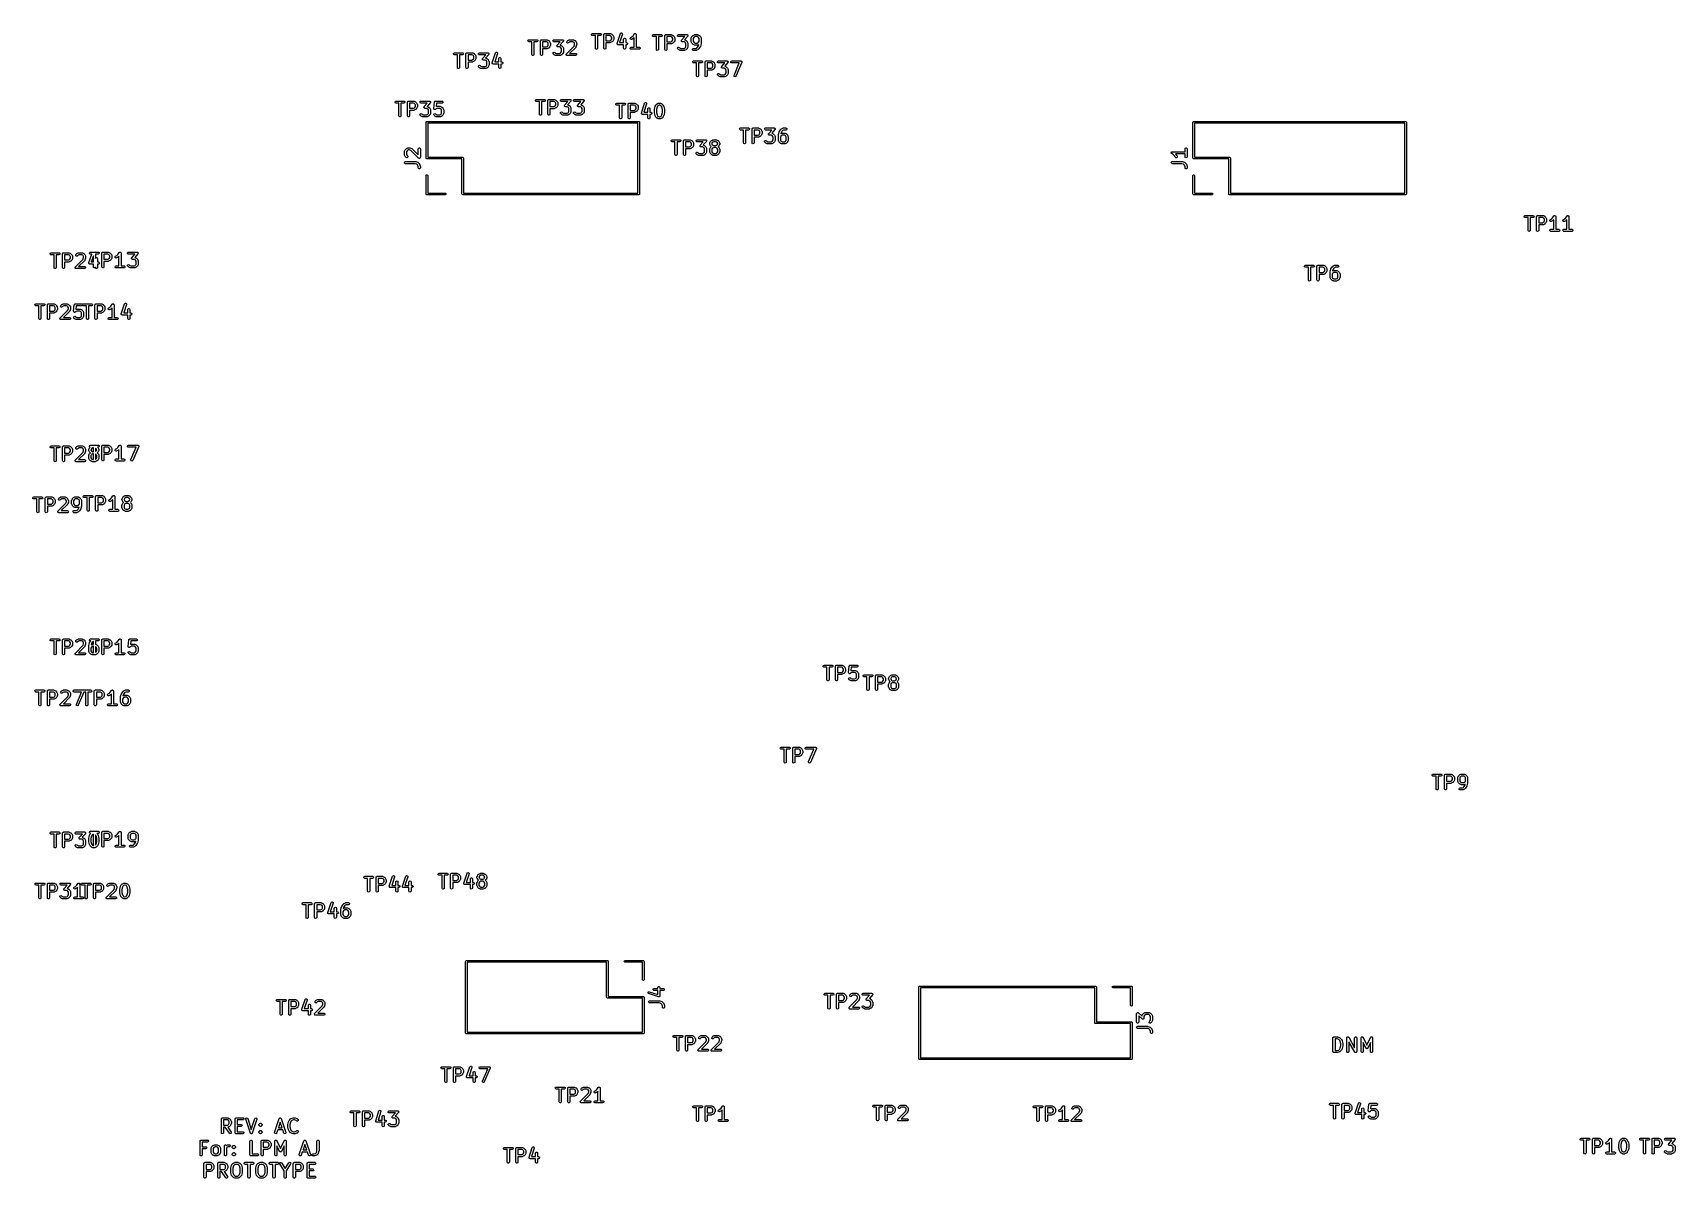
# Model space of a CAD drawing. Extents: x 93 to 212, y -133 to -50.
import ezdxf

# ---------------------------------------------------------------- set-up
doc = ezdxf.new("R2010")
doc.units = 0
doc.layers.add('BLACK', color=7, linetype='CONTINUOUS')

msp = doc.modelspace()

# ---------------------------------------------------------------- linework, layer by layer
at = {"layer": 'BLACK', "linetype": 'CONTINUOUS'}
for p, q in [((133.508, -50.0394), (133.534, -49.9949)), ((133.534, -49.9949), (133.582, -49.9774)), ((133.582, -49.9774), (134.153, -49.9774)), ((134.153, -49.9774), (134.179, -49.9819)), ((134.179, -49.9819), (134.218, -50.0149)), ((134.429, -50.0118), (134.438, -49.9949)), ((134.438, -49.9949), (134.445, -49.9926)), ((134.445, -49.9926), (134.449, -49.9874)), ((134.449, -49.9874), (134.468, -49.984)), ((134.468, -49.984), (134.487, -49.9774)), ((134.487, -49.9774), (134.868, -49.9774)), ((134.868, -49.9774), (134.893, -49.9819)), ((134.893, -49.9819), (134.897, -49.9848)), ((134.897, -49.9848), (134.901, -49.9853)), ((134.901, -49.9853), (134.996, -50.0329)), ((135.368, -50.6953), (135.606, -49.981)), ((135.606, -49.981), (135.618, -49.9581)), ((135.618, -49.9581), (135.662, -49.9313)), ((135.662, -49.9313), (135.713, -49.9388)), ((135.713, -49.9388), (135.747, -49.9772)), ((135.747, -49.9772), (135.748, -50.0285)), ((136.615, -50.0108), (136.633, -49.9919)), ((136.633, -49.9919), (136.637, -49.9907)), ((136.637, -49.9907), (136.64, -49.9874)), ((136.64, -49.9874), (136.661, -49.9836)), ((136.661, -49.9836), (136.682, -49.9775)), ((136.682, -49.9775), (136.686, -49.9793)), ((136.686, -49.9793), (136.69, -49.9785)), ((136.69, -49.9785), (136.709, -49.9894)), ((136.709, -49.9894), (136.729, -49.9981)), ((136.729, -49.9981), (136.731, -50.002)), ((128.908, -50.4894), (128.934, -50.4449)), ((128.917, -50.5399), (128.908, -50.4894)), ((128.956, -50.5729), (128.917, -50.5399)), ((128.934, -50.4449), (128.982, -50.4274)), ((128.982, -50.5774), (128.956, -50.5729)), ((128.982, -50.4274), (129.553, -50.4274)), ((129.193, -50.5774), (128.982, -50.5774)), ((129.193, -51.5024), (129.193, -50.5774)), ((129.553, -50.5774), (129.343, -50.5774)), ((129.343, -50.5774), (129.343, -51.5024)), ((129.553, -50.4274), (129.579, -50.4319)), ((129.602, -50.5598), (129.553, -50.5774)), ((129.579, -50.4319), (129.618, -50.4649)), ((129.627, -50.5154), (129.602, -50.5598)), ((129.618, -50.4649), (129.627, -50.5154)), ((129.812, -50.5024), (129.813, -50.4926)), ((129.812, -51.5024), (129.812, -50.5024)), ((129.813, -50.4894), (129.814, -50.4865)), ((129.813, -50.4926), (129.813, -50.4894)), ((129.814, -50.4865), (129.816, -50.4767)), ((129.816, -50.4767), (129.829, -50.4618)), ((129.829, -50.4618), (129.838, -50.4449)), ((129.838, -50.4449), (129.845, -50.4426)), ((129.845, -50.4426), (129.849, -50.4374)), ((129.849, -50.4374), (129.868, -50.434)), ((129.868, -50.434), (129.887, -50.4274)), ((129.887, -50.4274), (130.268, -50.4274)), ((129.962, -50.5774), (129.962, -50.9512)), ((130.25, -50.5774), (129.962, -50.5774)), ((129.962, -50.9512), (130.25, -50.9512)), ((130.268, -51.1012), (129.962, -51.1012)), ((129.962, -51.1012), (129.962, -51.5024)), ((130.318, -50.6116), (130.25, -50.5774)), ((130.25, -50.9512), (130.318, -50.9169)), ((130.268, -50.4274), (130.293, -50.4319)), ((130.272, -51.0997), (130.268, -51.1012)), ((130.276, -51.1007), (130.272, -51.0997)), ((130.301, -51.0933), (130.276, -51.1007)), ((130.293, -50.4319), (130.297, -50.4348)), ((130.297, -50.4348), (130.301, -50.4353)), ((130.301, -50.4353), (130.396, -50.4829)), ((130.396, -51.0457), (130.301, -51.0933)), ((130.349, -50.642), (130.318, -50.6116)), ((130.318, -50.9169), (130.349, -50.8865)), ((130.383, -50.7106), (130.349, -50.642)), ((130.349, -50.8865), (130.383, -50.818)), ((130.383, -50.818), (130.383, -50.7106)), ((130.396, -50.4829), (130.414, -50.4963)), ((130.398, -51.0445), (130.396, -51.0457)), ((130.416, -51.0316), (130.398, -51.0445)), ((130.414, -50.4963), (130.416, -50.497)), ((130.416, -50.497), (130.464, -50.5446)), ((130.464, -50.984), (130.416, -51.0316)), ((130.464, -50.5446), (130.476, -50.563)), ((130.478, -50.9645), (130.464, -50.9825)), ((130.464, -50.9825), (130.464, -50.984)), ((130.476, -50.563), (130.478, -50.5641)), ((130.478, -50.5641), (130.525, -50.6593)), ((130.525, -50.8693), (130.478, -50.9645)), ((130.525, -50.6593), (130.533, -50.6843)), ((130.526, -50.8648), (130.525, -50.8693)), ((130.529, -50.8614), (130.526, -50.8648)), ((130.533, -50.8357), (130.529, -50.8614)), ((130.533, -50.6843), (130.532, -50.6886)), ((130.532, -50.6886), (130.533, -50.6929)), ((130.533, -50.6929), (130.533, -50.8357)), ((130.718, -50.4894), (130.743, -50.4449)), ((130.726, -50.5399), (130.718, -50.4894)), ((130.766, -50.5729), (130.726, -50.5399)), ((130.743, -50.4449), (130.791, -50.4274)), ((130.791, -50.5774), (130.766, -50.5729)), ((130.791, -50.4274), (131.41, -50.4274)), ((131.245, -50.5774), (130.791, -50.5774)), ((131.002, -50.8818), (131.004, -50.8762)), ((131.009, -50.9009), (131.002, -50.8818)), ((131.003, -50.8703), (131.013, -50.8528)), ((131.004, -50.8762), (131.003, -50.8703)), ((131.012, -50.9208), (131.009, -50.9009)), ((131.017, -50.9247), (131.012, -50.9208)), ((131.013, -50.8528), (131.021, -50.8339)), ((131.019, -50.9303), (131.017, -50.9247)), ((131.036, -50.9408), (131.019, -50.9303)), ((131.021, -50.8339), (131.245, -50.5774)), ((131.051, -50.9538), (131.036, -50.9408)), ((131.06, -50.9553), (131.051, -50.9538)), ((131.063, -50.9569), (131.06, -50.9553)), ((131.066, -50.9564), (131.063, -50.9569)), ((131.077, -50.9583), (131.066, -50.9564)), ((131.202, -50.9583), (131.077, -50.9583)), ((131.271, -50.9926), (131.202, -50.9583)), ((131.467, -50.5518), (131.239, -50.8118)), ((131.239, -50.8118), (131.246, -50.8129)), ((131.246, -50.8129), (131.249, -50.8157)), ((131.249, -50.8157), (131.254, -50.8163)), ((131.254, -50.8163), (131.349, -50.8639)), ((131.301, -51.023), (131.271, -50.9926)), ((131.335, -51.0915), (131.301, -51.023)), ((131.335, -51.2942), (131.335, -51.0915)), ((131.349, -50.8639), (131.367, -50.8772)), ((131.367, -50.8772), (131.368, -50.8779)), ((131.368, -50.8779), (131.416, -50.9255)), ((131.41, -50.4274), (131.422, -50.4293)), ((131.416, -50.9255), (131.429, -50.9439)), ((131.422, -50.4293), (131.425, -50.4288)), ((131.425, -50.4288), (131.428, -50.4304)), ((131.428, -50.4304), (131.436, -50.4319)), ((131.429, -50.9439), (131.43, -50.945)), ((131.43, -50.945), (131.478, -51.0403)), ((131.436, -50.4319), (131.452, -50.4449)), ((131.452, -50.4449), (131.469, -50.4554)), ((131.474, -50.5329), (131.467, -50.5518)), ((131.469, -50.4554), (131.471, -50.461)), ((131.471, -50.461), (131.475, -50.4649)), ((131.484, -50.5154), (131.474, -50.5329)), ((131.475, -50.4649), (131.479, -50.4848)), ((131.478, -51.0403), (131.485, -51.0652)), ((131.479, -50.4848), (131.485, -50.5039)), ((131.485, -50.5039), (131.483, -50.5095)), ((131.483, -50.5095), (131.484, -50.5154)), ((131.485, -51.0652), (131.484, -51.0696)), ((131.484, -51.0696), (131.485, -51.0738)), ((131.485, -51.0738), (131.485, -51.3119)), ((131.691, -51.4493), (132.25, -50.8904)), ((131.717, -50.5911), (131.738, -50.5446)), ((131.73, -50.6406), (131.717, -50.5911)), ((131.772, -50.6701), (131.73, -50.6406)), ((131.738, -50.5446), (131.786, -50.497)), ((131.823, -50.6656), (131.772, -50.6701)), ((131.786, -50.497), (131.804, -50.4841)), ((131.804, -50.4841), (131.806, -50.4829)), ((131.806, -50.4829), (131.901, -50.4353)), ((131.844, -50.6507), (131.823, -50.6656)), ((131.883, -50.6116), (131.844, -50.6507)), ((131.952, -50.5774), (131.883, -50.6116)), ((131.901, -50.4353), (131.926, -50.4279)), ((132.368, -50.984), (131.925, -51.4274)), ((131.926, -50.4279), (131.93, -50.4289)), ((131.93, -50.4289), (131.934, -50.4274)), ((131.934, -50.4274), (132.172, -50.4274)), ((132.155, -50.5774), (131.952, -50.5774)), ((132.223, -50.6116), (132.155, -50.5774)), ((132.172, -50.4274), (132.198, -50.4319)), ((132.198, -50.4319), (132.201, -50.4348)), ((132.201, -50.4348), (132.206, -50.4353)), ((132.206, -50.4353), (132.301, -50.4829)), ((132.254, -50.642), (132.223, -50.6116)), ((132.25, -50.8904), (132.288, -50.7759)), ((132.288, -50.7106), (132.254, -50.642)), ((132.288, -50.7759), (132.288, -50.7106)), ((132.301, -50.4829), (132.319, -50.4963)), ((132.319, -50.4963), (132.321, -50.497)), ((132.321, -50.497), (132.368, -50.5446)), ((132.368, -50.5446), (132.381, -50.563)), ((132.37, -50.9799), (132.368, -50.984)), ((132.374, -50.9776), (132.37, -50.9799)), ((132.386, -50.9547), (132.374, -50.9776)), ((132.381, -50.563), (132.382, -50.5641)), ((132.382, -50.5641), (132.43, -50.6593)), ((132.434, -50.8118), (132.386, -50.9547)), ((132.43, -50.6593), (132.437, -50.6843)), ((132.438, -50.7881), (132.434, -50.8102)), ((132.434, -50.8102), (132.434, -50.8118)), ((132.437, -50.6843), (132.436, -50.6886)), ((132.436, -50.6886), (132.438, -50.6929)), ((132.438, -50.6929), (132.438, -50.7881)), ((133.517, -50.0899), (133.508, -50.0394)), ((133.556, -50.1229), (133.517, -50.0899)), ((133.582, -50.1274), (133.556, -50.1229)), ((133.793, -50.1274), (133.582, -50.1274)), ((133.793, -51.0524), (133.793, -50.1274)), ((133.81, -51.1006), (133.793, -51.0524)), ((133.855, -51.1262), (133.81, -51.1006)), ((133.905, -51.1173), (133.855, -51.1262)), ((133.938, -51.078), (133.905, -51.1173)), ((133.943, -51.0524), (133.938, -51.078)), ((134.153, -50.1274), (133.943, -50.1274)), ((133.943, -50.1274), (133.943, -51.0524)), ((134.202, -50.1098), (134.153, -50.1274)), ((134.227, -50.0654), (134.202, -50.1098)), ((134.218, -50.0149), (134.227, -50.0654)), ((134.412, -50.0524), (134.413, -50.0426)), ((134.412, -51.0524), (134.412, -50.0524)), ((134.429, -51.1006), (134.412, -51.0524)), ((134.413, -50.0394), (134.414, -50.0365)), ((134.413, -50.0426), (134.413, -50.0394)), ((134.414, -50.0365), (134.416, -50.0267)), ((134.416, -50.0267), (134.429, -50.0118)), ((134.474, -51.1262), (134.429, -51.1006)), ((134.524, -51.1173), (134.474, -51.1262)), ((134.557, -51.078), (134.524, -51.1173)), ((134.562, -51.0524), (134.557, -51.078)), ((134.562, -50.1274), (134.562, -50.5012)), ((134.85, -50.1274), (134.562, -50.1274)), ((134.562, -50.5012), (134.85, -50.5012)), ((134.868, -50.6512), (134.562, -50.6512)), ((134.562, -50.6512), (134.562, -51.0524)), ((134.918, -50.1616), (134.85, -50.1274)), ((134.85, -50.5012), (134.918, -50.4669)), ((134.872, -50.6497), (134.868, -50.6512)), ((134.876, -50.6507), (134.872, -50.6497)), ((134.901, -50.6433), (134.876, -50.6507)), ((134.996, -50.5957), (134.901, -50.6433)), ((134.949, -50.192), (134.918, -50.1616)), ((134.918, -50.4669), (134.949, -50.4365)), ((134.983, -50.2606), (134.949, -50.192)), ((134.949, -50.4365), (134.983, -50.368)), ((134.983, -50.368), (134.983, -50.2606)), ((134.996, -50.0329), (135.014, -50.0463)), ((134.998, -50.5945), (134.996, -50.5957)), ((135.016, -50.5816), (134.998, -50.5945)), ((135.014, -50.0463), (135.016, -50.047)), ((135.016, -50.047), (135.064, -50.0946)), ((135.064, -50.534), (135.016, -50.5816)), ((135.064, -50.0946), (135.076, -50.113)), ((135.078, -50.5145), (135.064, -50.5325)), ((135.064, -50.5325), (135.064, -50.534)), ((135.076, -50.113), (135.078, -50.1141)), ((135.078, -50.1141), (135.125, -50.2093)), ((135.125, -50.4193), (135.078, -50.5145)), ((135.125, -50.2093), (135.133, -50.2343)), ((135.126, -50.4148), (135.125, -50.4193)), ((135.129, -50.4114), (135.126, -50.4148)), ((135.133, -50.3857), (135.129, -50.4114)), ((135.133, -50.2343), (135.132, -50.2386)), ((135.132, -50.2386), (135.133, -50.2429)), ((135.133, -50.2429), (135.133, -50.3857)), ((135.365, -50.706), (135.368, -50.7011)), ((135.369, -50.7262), (135.365, -50.706)), ((135.368, -50.7011), (135.368, -50.6953)), ((135.369, -50.7466), (135.369, -50.7262)), ((135.373, -50.7509), (135.369, -50.7466)), ((135.374, -50.7565), (135.373, -50.7509)), ((135.39, -50.7697), (135.374, -50.7565)), ((135.403, -50.785), (135.39, -50.7697)), ((135.409, -50.7858), (135.403, -50.785)), ((135.413, -50.7895), (135.409, -50.7858)), ((135.439, -50.794), (135.413, -50.7895)), ((135.84, -50.794), (135.439, -50.794)), ((135.748, -50.0285), (135.543, -50.644)), ((135.543, -50.644), (135.84, -50.644)), ((135.84, -50.3857), (135.845, -50.3601)), ((135.84, -50.644), (135.84, -50.3857)), ((135.84, -51.0524), (135.84, -50.794)), ((135.858, -51.1006), (135.84, -51.0524)), ((135.845, -50.3601), (135.878, -50.3208)), ((135.902, -51.1262), (135.858, -51.1006)), ((135.878, -50.3208), (135.928, -50.3119)), ((135.953, -51.1173), (135.902, -51.1262)), ((135.928, -50.3119), (135.973, -50.3375)), ((135.986, -51.078), (135.953, -51.1173)), ((135.973, -50.3375), (135.99, -50.3857)), ((135.99, -51.0524), (135.986, -51.078)), ((135.99, -50.3857), (135.99, -50.644)), ((135.99, -50.644), (136.058, -50.644)), ((136.058, -50.794), (135.99, -50.794)), ((135.99, -50.794), (135.99, -51.0524)), ((136.058, -50.644), (136.084, -50.6486)), ((136.106, -50.7765), (136.058, -50.794)), ((136.084, -50.6486), (136.123, -50.6815)), ((136.132, -50.7321), (136.106, -50.7765)), ((136.123, -50.6815), (136.132, -50.7321)), ((136.318, -51.0394), (136.343, -50.9949)), ((136.326, -51.0899), (136.318, -51.0394)), ((136.32, -50.3595), (136.323, -50.3083)), ((136.35, -50.4007), (136.32, -50.3595)), ((136.323, -50.3083), (136.358, -50.271)), ((136.366, -51.1229), (136.326, -51.0899)), ((136.343, -50.9949), (136.391, -50.9774)), ((136.4, -50.4126), (136.35, -50.4007)), ((136.358, -50.271), (136.442, -50.2288)), ((136.391, -51.1274), (136.366, -51.1229)), ((136.391, -50.9774), (136.602, -50.9774)), ((136.963, -51.1274), (136.391, -51.1274)), ((136.425, -50.4052), (136.4, -50.4126)), ((136.52, -50.3576), (136.425, -50.4052)), ((136.442, -50.2288), (136.524, -50.1475)), ((136.521, -50.3564), (136.52, -50.3576)), ((136.54, -50.3435), (136.521, -50.3564)), ((136.524, -50.1475), (136.615, -50.0108)), ((136.602, -50.2811), (136.54, -50.3435)), ((136.602, -50.9774), (136.602, -50.2811)), ((136.731, -50.002), (136.735, -50.0042)), ((136.735, -50.0042), (136.742, -50.0246)), ((136.742, -50.0246), (136.752, -50.0441)), ((136.752, -50.0441), (136.751, -50.0483)), ((136.751, -50.0483), (136.752, -50.0524)), ((136.752, -50.0524), (136.752, -50.9774)), ((136.752, -50.9774), (136.963, -50.9774)), ((136.963, -50.9774), (136.989, -50.9819)), ((137.011, -51.1098), (136.963, -51.1274)), ((136.989, -50.9819), (137.028, -51.0149)), ((137.037, -51.0654), (137.011, -51.1098)), ((137.028, -51.0149), (137.037, -51.0654)), ((137.929, -50.1194), (137.954, -50.0749)), ((137.938, -50.1699), (137.929, -50.1194)), ((137.977, -50.2029), (137.938, -50.1699)), ((137.954, -50.0749), (138.003, -50.0574)), ((138.003, -50.2074), (137.977, -50.2029)), ((138.003, -50.0574), (138.574, -50.0574)), ((138.213, -50.2074), (138.003, -50.2074)), ((138.213, -51.1324), (138.213, -50.2074)), ((138.231, -51.1806), (138.213, -51.1324)), ((138.275, -51.2062), (138.231, -51.1806)), ((138.359, -51.158), (138.326, -51.1973)), ((138.363, -51.1324), (138.359, -51.158)), ((138.574, -50.2074), (138.363, -50.2074)), ((138.363, -50.2074), (138.363, -51.1324)), ((138.574, -50.0574), (138.6, -50.0619)), ((138.622, -50.1898), (138.574, -50.2074)), ((138.6, -50.0619), (138.639, -50.0949)), ((138.648, -50.1454), (138.622, -50.1898)), ((138.639, -50.0949), (138.648, -50.1454)), ((138.832, -50.1324), (138.834, -50.1226)), ((138.832, -51.1324), (138.832, -50.1324)), ((138.85, -51.1806), (138.832, -51.1324)), ((138.834, -50.1194), (138.835, -50.1165)), ((138.834, -50.1226), (138.834, -50.1194)), ((138.835, -50.1165), (138.837, -50.1067)), ((138.837, -50.1067), (138.849, -50.0918)), ((138.849, -50.0918), (138.859, -50.0749)), ((138.894, -51.2062), (138.85, -51.1806)), ((138.859, -50.0749), (138.866, -50.0726)), ((138.866, -50.0726), (138.87, -50.0674)), ((138.87, -50.0674), (138.889, -50.064)), ((138.889, -50.064), (138.907, -50.0574)), ((138.907, -50.0574), (139.288, -50.0574)), ((138.978, -51.158), (138.945, -51.1973)), ((138.982, -51.1324), (138.978, -51.158)), ((138.982, -50.2074), (138.982, -50.5812)), ((139.271, -50.2074), (138.982, -50.2074)), ((138.982, -50.5812), (139.271, -50.5812)), ((139.288, -50.7312), (138.982, -50.7312)), ((138.982, -50.7312), (138.982, -51.1324)), ((139.339, -50.2416), (139.271, -50.2074)), ((139.271, -50.5812), (139.339, -50.5469)), ((139.288, -50.0574), (139.314, -50.0619)), ((139.293, -50.7297), (139.288, -50.7312)), ((139.297, -50.7307), (139.293, -50.7297)), ((139.322, -50.7233), (139.297, -50.7307)), ((139.314, -50.0619), (139.317, -50.0648)), ((139.317, -50.0648), (139.322, -50.0653)), ((139.322, -50.0653), (139.417, -50.1129)), ((139.417, -50.6757), (139.322, -50.7233)), ((139.37, -50.272), (139.339, -50.2416)), ((139.339, -50.5469), (139.37, -50.5165)), ((139.404, -50.3406), (139.37, -50.272)), ((139.37, -50.5165), (139.404, -50.448)), ((139.404, -50.448), (139.404, -50.3406)), ((139.417, -50.1129), (139.435, -50.1263)), ((139.418, -50.6745), (139.417, -50.6757)), ((139.437, -50.6616), (139.418, -50.6745)), ((139.435, -50.1263), (139.437, -50.127)), ((139.437, -50.127), (139.484, -50.1746)), ((139.484, -50.614), (139.437, -50.6616)), ((139.484, -50.1746), (139.497, -50.193)), ((139.485, -50.6125), (139.484, -50.614)), ((139.498, -50.5945), (139.485, -50.6125)), ((139.497, -50.193), (139.498, -50.1941)), ((139.498, -50.1941), (139.546, -50.2893)), ((139.546, -50.4993), (139.498, -50.5945)), ((139.546, -50.2893), (139.553, -50.3143)), ((139.549, -50.4914), (139.546, -50.4948)), ((139.546, -50.4948), (139.546, -50.4993)), ((139.554, -50.4657), (139.549, -50.4914)), ((139.553, -50.3143), (139.552, -50.3186)), ((139.552, -50.3186), (139.554, -50.3229)), ((139.554, -50.3229), (139.554, -50.4657)), ((139.738, -50.1194), (139.764, -50.0749)), ((139.747, -50.1699), (139.738, -50.1194)), ((139.74, -51.0177), (139.769, -50.9757)), ((139.744, -51.0688), (139.74, -51.0177)), ((139.759, -51.0902), (139.744, -51.0688)), ((139.786, -50.2029), (139.747, -50.1699)), ((139.807, -51.1378), (139.759, -51.0902)), ((139.764, -50.0749), (139.812, -50.0574)), ((139.769, -50.9757), (139.819, -50.9624)), ((139.812, -50.2074), (139.786, -50.2029)), ((139.808, -51.1385), (139.807, -51.1378)), ((139.826, -51.1518), (139.808, -51.1385)), ((139.812, -50.0574), (140.431, -50.0574)), ((140.266, -50.2074), (139.812, -50.2074)), ((139.819, -50.9624), (139.865, -50.9841)), ((139.921, -51.1995), (139.826, -51.1518)), ((139.865, -50.9841), (139.904, -51.0231)), ((139.904, -51.0231), (139.973, -51.0574)), ((139.973, -51.0574), (140.223, -51.0574)), ((140.023, -50.5118), (140.025, -50.5062)), ((140.029, -50.5309), (140.023, -50.5118)), ((140.024, -50.5003), (140.034, -50.4828)), ((140.025, -50.5062), (140.024, -50.5003)), ((140.033, -50.5508), (140.029, -50.5309)), ((140.037, -50.5547), (140.033, -50.5508)), ((140.034, -50.4828), (140.041, -50.4639)), ((140.039, -50.5603), (140.037, -50.5547)), ((140.057, -50.5708), (140.039, -50.5603)), ((140.041, -50.4639), (140.266, -50.2074)), ((140.072, -50.5838), (140.057, -50.5708)), ((140.081, -50.5853), (140.072, -50.5838)), ((140.083, -50.5869), (140.081, -50.5853)), ((140.087, -50.5864), (140.083, -50.5869)), ((140.098, -50.5883), (140.087, -50.5864)), ((140.223, -50.5883), (140.098, -50.5883)), ((140.292, -50.6226), (140.223, -50.5883)), ((140.223, -51.0574), (140.292, -51.0231)), ((140.488, -50.1818), (140.26, -50.4418)), ((140.26, -50.4418), (140.266, -50.4429)), ((140.266, -50.4429), (140.27, -50.4457)), ((140.27, -50.4457), (140.274, -50.4463)), ((140.274, -50.4463), (140.369, -50.4939)), ((140.369, -51.1518), (140.274, -51.1995)), ((140.322, -50.653), (140.292, -50.6226)), ((140.292, -51.0231), (140.322, -50.9927)), ((140.356, -50.7215), (140.322, -50.653)), ((140.322, -50.9927), (140.356, -50.9242)), ((140.356, -50.9242), (140.356, -50.7215)), ((140.369, -50.4939), (140.388, -50.5072)), ((140.371, -51.1507), (140.369, -51.1518)), ((140.389, -51.1378), (140.371, -51.1507)), ((140.388, -50.5072), (140.389, -50.5079)), ((140.389, -50.5079), (140.437, -50.5555)), ((140.437, -51.0902), (140.389, -51.1378)), ((140.431, -50.0574), (140.442, -50.0593)), ((140.437, -50.5555), (140.449, -50.5739)), ((140.451, -51.0707), (140.437, -51.0887)), ((140.437, -51.0887), (140.437, -51.0902)), ((140.442, -50.0593), (140.446, -50.0588)), ((140.446, -50.0588), (140.448, -50.0604)), ((140.448, -50.0604), (140.457, -50.0619)), ((140.449, -50.5739), (140.451, -50.575)), ((140.451, -50.575), (140.498, -50.6703)), ((140.498, -50.9754), (140.451, -51.0707)), ((140.457, -50.0619), (140.472, -50.0749)), ((140.472, -50.0749), (140.49, -50.0854)), ((140.495, -50.1629), (140.488, -50.1818)), ((140.49, -50.0854), (140.492, -50.091)), ((140.492, -50.091), (140.496, -50.0949)), ((140.505, -50.1454), (140.495, -50.1629)), ((140.496, -50.0949), (140.5, -50.1148)), ((140.498, -50.6703), (140.506, -50.6952)), ((140.499, -50.971), (140.498, -50.9754)), ((140.502, -50.9676), (140.499, -50.971)), ((140.5, -50.1148), (140.506, -50.1339)), ((140.506, -50.9419), (140.502, -50.9676)), ((140.506, -50.1339), (140.504, -50.1395)), ((140.504, -50.1395), (140.505, -50.1454)), ((140.506, -50.6952), (140.505, -50.6996)), ((140.505, -50.6996), (140.506, -50.7038)), ((140.506, -50.7038), (140.506, -50.9419)), ((140.737, -50.3229), (140.742, -50.2972)), ((140.737, -50.561), (140.737, -50.3229)), ((140.739, -50.5652), (140.737, -50.561)), ((140.738, -50.5695), (140.739, -50.5652)), ((140.745, -50.5945), (140.738, -50.5695)), ((140.742, -50.2972), (140.745, -50.2938)), ((140.745, -50.2893), (140.793, -50.1941)), ((140.745, -50.2938), (140.745, -50.2893)), ((140.793, -50.6897), (140.745, -50.5945)), ((140.793, -50.1941), (140.806, -50.1761)), ((140.794, -50.6909), (140.793, -50.6897)), ((140.807, -50.7092), (140.794, -50.6909)), ((140.806, -50.1761), (140.807, -50.1746)), ((140.807, -50.1746), (140.854, -50.127)), ((140.854, -50.7568), (140.807, -50.7092)), ((140.834, -51.1194), (140.859, -51.0749)), ((140.842, -51.1699), (140.834, -51.1194)), ((140.882, -51.2029), (140.842, -51.1699)), ((140.854, -50.127), (140.873, -50.1141)), ((140.856, -50.7575), (140.854, -50.7568)), ((140.874, -50.7709), (140.856, -50.7575)), ((140.859, -51.0749), (140.907, -51.0574)), ((140.873, -50.1141), (140.874, -50.1129)), ((140.874, -50.1129), (140.969, -50.0653)), ((140.969, -50.8185), (140.874, -50.7709)), ((140.921, -50.272), (140.887, -50.3406)), ((140.887, -50.3406), (140.887, -50.5432)), ((140.887, -50.5432), (140.921, -50.6118)), ((140.907, -51.0574), (141.08, -51.0574)), ((140.952, -50.2416), (140.921, -50.272)), ((140.921, -50.6118), (140.952, -50.6422)), ((141.02, -50.2074), (140.952, -50.2416)), ((140.952, -50.6422), (141.02, -50.6764)), ((140.969, -50.0653), (140.994, -50.0579)), ((140.974, -50.819), (140.969, -50.8185)), ((140.977, -50.8219), (140.974, -50.819)), ((141.003, -50.8264), (140.977, -50.8219)), ((140.994, -50.0579), (140.998, -50.0589)), ((140.998, -50.0589), (141.003, -50.0574)), ((141.003, -50.0574), (141.193, -50.0574)), ((141.193, -50.8264), (141.003, -50.8264)), ((141.175, -50.2074), (141.02, -50.2074)), ((141.02, -50.6764), (141.175, -50.6764)), ((141.08, -51.0574), (141.149, -51.0231)), ((141.227, -51.1518), (141.131, -51.1995)), ((141.149, -51.0231), (141.182, -50.9894)), ((141.244, -50.2416), (141.175, -50.2074)), ((141.175, -50.6764), (141.244, -50.6422)), ((141.182, -50.9894), (141.266, -50.8635)), ((141.193, -50.0574), (141.219, -50.0619)), ((141.197, -50.8249), (141.193, -50.8264)), ((141.202, -50.8259), (141.197, -50.8249)), ((141.227, -50.8185), (141.202, -50.8259)), ((141.219, -50.0619), (141.222, -50.0648)), ((141.222, -50.0648), (141.227, -50.0653)), ((141.227, -50.0653), (141.322, -50.1129)), ((141.285, -50.7894), (141.227, -50.8185)), ((141.228, -51.1507), (141.227, -51.1518)), ((141.246, -51.1378), (141.228, -51.1507)), ((141.274, -50.272), (141.244, -50.2416)), ((141.244, -50.6422), (141.274, -50.6118)), ((141.294, -51.0902), (141.246, -51.1378)), ((141.266, -50.8635), (141.285, -50.7894)), ((141.309, -50.3406), (141.274, -50.272)), ((141.274, -50.6118), (141.309, -50.5432)), ((141.295, -51.087), (141.294, -51.0902)), ((141.303, -51.0787), (141.295, -51.087)), ((141.398, -50.9359), (141.303, -51.0787)), ((141.309, -50.5432), (141.309, -50.3406)), ((141.322, -50.1129), (141.34, -50.1263)), ((141.34, -50.1263), (141.341, -50.127)), ((141.341, -50.127), (141.389, -50.1746)), ((141.389, -50.1746), (141.402, -50.193)), ((141.409, -50.9125), (141.398, -50.9355)), ((141.398, -50.9355), (141.398, -50.9359)), ((141.402, -50.193), (141.403, -50.1941)), ((141.403, -50.1941), (141.451, -50.2893)), ((141.456, -50.722), (141.409, -50.9125)), ((141.451, -50.2893), (141.458, -50.3143)), ((141.459, -50.7038), (141.456, -50.7186)), ((141.456, -50.7186), (141.456, -50.722)), ((141.458, -50.3143), (141.457, -50.3186)), ((141.457, -50.3186), (141.459, -50.3229)), ((141.459, -50.3229), (141.459, -50.7038)), ((123.508, -51.4394), (123.534, -51.3949)), ((123.517, -51.4899), (123.508, -51.4394)), ((123.556, -51.5229), (123.517, -51.4899)), ((123.534, -51.3949), (123.582, -51.3774)), ((123.582, -51.5274), (123.556, -51.5229)), ((123.582, -51.3774), (124.153, -51.3774)), ((123.793, -51.5274), (123.582, -51.5274)), ((123.793, -52.4524), (123.793, -51.5274)), ((124.153, -51.5274), (123.943, -51.5274)), ((123.943, -51.5274), (123.943, -52.4524)), ((124.153, -51.3774), (124.179, -51.3819)), ((124.202, -51.5098), (124.153, -51.5274)), ((124.179, -51.3819), (124.218, -51.4149)), ((124.227, -51.4654), (124.202, -51.5098)), ((124.218, -51.4149), (124.227, -51.4654)), ((124.412, -51.4524), (124.413, -51.4426)), ((124.412, -52.4524), (124.412, -51.4524)), ((124.413, -51.4394), (124.414, -51.4365)), ((124.413, -51.4426), (124.413, -51.4394)), ((124.414, -51.4365), (124.416, -51.4267)), ((124.416, -51.4267), (124.429, -51.4118)), ((124.429, -51.4118), (124.438, -51.3949)), ((124.438, -51.3949), (124.445, -51.3926)), ((124.445, -51.3926), (124.449, -51.3874)), ((124.449, -51.3874), (124.468, -51.384)), ((124.468, -51.384), (124.487, -51.3774)), ((124.487, -51.3774), (124.868, -51.3774)), ((124.562, -51.5274), (124.562, -51.9012)), ((124.85, -51.5274), (124.562, -51.5274)), ((124.562, -51.9012), (124.85, -51.9012)), ((124.868, -52.0512), (124.562, -52.0512)), ((124.562, -52.0512), (124.562, -52.4524)), ((124.918, -51.5616), (124.85, -51.5274)), ((124.85, -51.9012), (124.918, -51.8669)), ((124.868, -51.3774), (124.893, -51.3819)), ((124.872, -52.0497), (124.868, -52.0512)), ((124.876, -52.0507), (124.872, -52.0497)), ((124.901, -52.0433), (124.876, -52.0507)), ((124.893, -51.3819), (124.897, -51.3848)), ((124.897, -51.3848), (124.901, -51.3853)), ((124.901, -51.3853), (124.996, -51.4329)), ((124.996, -51.9957), (124.901, -52.0433)), ((124.949, -51.592), (124.918, -51.5616)), ((124.918, -51.8669), (124.949, -51.8365)), ((124.983, -51.6606), (124.949, -51.592)), ((124.949, -51.8365), (124.983, -51.768)), ((124.983, -51.768), (124.983, -51.6606)), ((124.996, -51.4329), (125.014, -51.4463)), ((124.998, -51.9945), (124.996, -51.9957)), ((125.016, -51.9816), (124.998, -51.9945)), ((125.014, -51.4463), (125.016, -51.447)), ((125.016, -51.447), (125.064, -51.4946)), ((125.064, -51.934), (125.016, -51.9816)), ((125.064, -51.4946), (125.076, -51.513)), ((125.078, -51.9145), (125.064, -51.9325)), ((125.064, -51.9325), (125.064, -51.934)), ((125.076, -51.513), (125.078, -51.5141)), ((125.078, -51.5141), (125.125, -51.6093)), ((125.125, -51.8193), (125.078, -51.9145)), ((125.125, -51.6093), (125.133, -51.6343)), ((125.126, -51.8148), (125.125, -51.8193)), ((125.129, -51.8114), (125.126, -51.8148)), ((125.133, -51.7857), (125.129, -51.8114)), ((125.133, -51.6343), (125.132, -51.6386)), ((125.132, -51.6386), (125.133, -51.6429)), ((125.133, -51.6429), (125.133, -51.7857)), ((125.318, -51.4394), (125.343, -51.3949)), ((125.326, -51.4899), (125.318, -51.4394)), ((125.319, -52.3377), (125.348, -52.2957)), ((125.323, -52.3888), (125.319, -52.3377)), ((125.366, -51.5229), (125.326, -51.4899)), ((125.343, -51.3949), (125.391, -51.3774)), ((125.348, -52.2957), (125.398, -52.2824)), ((125.391, -51.5274), (125.366, -51.5229)), ((125.391, -51.3774), (126.01, -51.3774)), ((125.845, -51.5274), (125.391, -51.5274)), ((125.398, -52.2824), (125.444, -52.3041)), ((125.444, -52.3041), (125.483, -52.3431)), ((125.483, -52.3431), (125.552, -52.3774)), ((125.552, -52.3774), (125.802, -52.3774)), ((125.602, -51.8318), (125.604, -51.8262)), ((125.609, -51.8509), (125.602, -51.8318)), ((125.603, -51.8203), (125.613, -51.8028)), ((125.604, -51.8262), (125.603, -51.8203)), ((125.612, -51.8708), (125.609, -51.8509)), ((125.617, -51.8747), (125.612, -51.8708)), ((125.613, -51.8028), (125.621, -51.7839)), ((125.619, -51.8803), (125.617, -51.8747)), ((125.636, -51.8908), (125.619, -51.8803)), ((125.621, -51.7839), (125.845, -51.5274)), ((125.651, -51.9038), (125.636, -51.8908)), ((125.66, -51.9053), (125.651, -51.9038)), ((125.663, -51.9069), (125.66, -51.9053)), ((125.666, -51.9064), (125.663, -51.9069)), ((125.677, -51.9083), (125.666, -51.9064)), ((125.802, -51.9083), (125.677, -51.9083)), ((125.871, -51.9426), (125.802, -51.9083)), ((125.802, -52.3774), (125.871, -52.3431)), ((126.067, -51.5018), (125.839, -51.7618)), ((125.839, -51.7618), (125.846, -51.7629)), ((125.846, -51.7629), (125.849, -51.7657)), ((125.849, -51.7657), (125.854, -51.7663)), ((125.854, -51.7663), (125.949, -51.8139)), ((125.901, -51.973), (125.871, -51.9426)), ((125.871, -52.3431), (125.901, -52.3127)), ((125.935, -52.0415), (125.901, -51.973)), ((125.901, -52.3127), (125.935, -52.2442)), ((125.935, -52.2442), (125.935, -52.0415)), ((125.949, -51.8139), (125.967, -51.8272)), ((125.967, -51.8272), (125.968, -51.8279)), ((125.968, -51.8279), (126.016, -51.8755)), ((126.01, -51.3774), (126.022, -51.3793)), ((126.016, -51.8755), (126.029, -51.8939)), ((126.022, -51.3793), (126.025, -51.3788)), ((126.025, -51.3788), (126.028, -51.3804)), ((126.028, -51.3804), (126.036, -51.3819)), ((126.029, -51.8939), (126.03, -51.895)), ((126.03, -51.895), (126.078, -51.9903)), ((126.078, -52.2954), (126.03, -52.3907)), ((126.036, -51.3819), (126.052, -51.3949)), ((126.052, -51.3949), (126.069, -51.4054)), ((126.074, -51.4829), (126.067, -51.5018)), ((126.069, -51.4054), (126.071, -51.411)), ((126.071, -51.411), (126.075, -51.4149)), ((126.084, -51.4654), (126.074, -51.4829)), ((126.075, -51.4149), (126.079, -51.4348)), ((126.078, -51.9903), (126.085, -52.0152)), ((126.081, -52.2876), (126.078, -52.291)), ((126.078, -52.291), (126.078, -52.2954)), ((126.079, -51.4348), (126.085, -51.4539)), ((126.085, -52.2619), (126.081, -52.2876)), ((126.085, -51.4539), (126.083, -51.4595)), ((126.083, -51.4595), (126.084, -51.4654)), ((126.085, -52.0152), (126.084, -52.0196)), ((126.084, -52.0196), (126.085, -52.0238)), ((126.085, -52.0238), (126.085, -52.2619)), ((126.318, -52.106), (126.32, -52.1011)), ((126.321, -52.1262), (126.318, -52.106)), ((126.32, -52.0953), (126.558, -51.381)), ((126.32, -52.1011), (126.32, -52.0953)), ((126.322, -52.1466), (126.321, -52.1262)), ((126.325, -52.1509), (126.322, -52.1466)), ((126.326, -52.1565), (126.325, -52.1509)), ((126.342, -52.1697), (126.326, -52.1565)), ((126.356, -52.185), (126.342, -52.1697)), ((126.361, -52.1858), (126.356, -52.185)), ((126.366, -52.1895), (126.361, -52.1858)), ((126.391, -52.194), (126.366, -52.1895)), ((126.793, -52.194), (126.391, -52.194)), ((126.701, -51.4285), (126.495, -52.044)), ((126.495, -52.044), (126.793, -52.044)), ((126.558, -51.381), (126.571, -51.3581)), ((126.571, -51.3581), (126.614, -51.3313)), ((126.614, -51.3313), (126.665, -51.3388)), ((126.665, -51.3388), (126.699, -51.3772)), ((126.699, -51.3772), (126.701, -51.4285)), ((126.793, -51.7857), (126.797, -51.7601)), ((126.793, -52.044), (126.793, -51.7857)), ((126.793, -52.4524), (126.793, -52.194)), ((126.797, -51.7601), (126.83, -51.7208)), ((126.83, -51.7208), (126.881, -51.7119)), ((126.881, -51.7119), (126.925, -51.7375)), ((126.925, -51.7375), (126.943, -51.7857)), ((126.943, -51.7857), (126.943, -52.044)), ((126.943, -52.044), (127.01, -52.044)), ((127.01, -52.194), (126.943, -52.194)), ((126.943, -52.194), (126.943, -52.4524)), ((127.01, -52.044), (127.036, -52.0486)), ((127.059, -52.1765), (127.01, -52.194)), ((127.036, -52.0486), (127.075, -52.0815)), ((127.084, -52.1321), (127.059, -52.1765)), ((127.075, -52.0815), (127.084, -52.1321)), ((129.21, -51.5506), (129.193, -51.5024)), ((129.255, -51.5762), (129.21, -51.5506)), ((129.305, -51.5673), (129.255, -51.5762)), ((129.338, -51.528), (129.305, -51.5673)), ((129.343, -51.5024), (129.338, -51.528)), ((129.829, -51.5506), (129.812, -51.5024)), ((129.874, -51.5762), (129.829, -51.5506)), ((129.924, -51.5673), (129.874, -51.5762)), ((129.957, -51.528), (129.924, -51.5673)), ((129.962, -51.5024), (129.957, -51.528)), ((130.719, -51.3877), (130.748, -51.3457)), ((130.723, -51.4388), (130.719, -51.3877)), ((130.738, -51.4602), (130.723, -51.4388)), ((130.786, -51.5078), (130.738, -51.4602)), ((130.748, -51.3457), (130.798, -51.3324)), ((130.787, -51.5085), (130.786, -51.5078)), ((130.806, -51.5218), (130.787, -51.5085)), ((130.798, -51.3324), (130.844, -51.3541)), ((130.901, -51.5695), (130.806, -51.5218)), ((130.844, -51.3541), (130.883, -51.3931)), ((130.883, -51.3931), (130.952, -51.4274)), ((130.905, -51.57), (130.901, -51.5695)), ((130.909, -51.5729), (130.905, -51.57)), ((130.934, -51.5774), (130.909, -51.5729)), ((131.22, -51.5774), (130.934, -51.5774)), ((130.952, -51.4274), (131.202, -51.4274)), ((131.202, -51.4274), (131.271, -51.3931)), ((131.224, -51.5758), (131.22, -51.5774)), ((131.229, -51.5769), (131.224, -51.5758)), ((131.254, -51.5695), (131.229, -51.5769)), ((131.349, -51.5218), (131.254, -51.5695)), ((131.271, -51.3931), (131.301, -51.3627)), ((131.301, -51.3627), (131.335, -51.2942)), ((131.35, -51.5207), (131.349, -51.5218)), ((131.368, -51.5078), (131.35, -51.5207)), ((131.416, -51.4602), (131.368, -51.5078)), ((131.417, -51.4587), (131.416, -51.4602)), ((131.43, -51.4407), (131.417, -51.4587)), ((131.478, -51.3454), (131.43, -51.4407)), ((131.481, -51.3376), (131.478, -51.341)), ((131.478, -51.341), (131.478, -51.3454)), ((131.485, -51.3119), (131.481, -51.3376)), ((131.669, -51.4958), (131.671, -51.4927)), ((131.675, -51.5176), (131.669, -51.4958)), ((131.67, -51.4894), (131.681, -51.4698)), ((131.671, -51.4927), (131.67, -51.4894)), ((131.679, -51.5399), (131.675, -51.5176)), ((131.681, -51.5421), (131.679, -51.5399)), ((131.681, -51.4698), (131.691, -51.4493)), ((131.682, -51.5454), (131.681, -51.5421)), ((131.701, -51.5583), (131.682, -51.5454)), ((131.718, -51.5729), (131.701, -51.5583)), ((131.723, -51.5737), (131.718, -51.5729)), ((131.724, -51.5748), (131.723, -51.5737)), ((131.728, -51.5745), (131.724, -51.5748)), ((131.744, -51.5774), (131.728, -51.5745)), ((132.363, -51.5774), (131.744, -51.5774)), ((131.925, -51.4274), (132.363, -51.4274)), ((132.363, -51.4274), (132.389, -51.4319)), ((132.411, -51.5598), (132.363, -51.5774)), ((132.389, -51.4319), (132.428, -51.4649)), ((132.437, -51.5154), (132.411, -51.5598)), ((132.428, -51.4649), (132.437, -51.5154)), ((138.326, -51.1973), (138.275, -51.2062)), ((138.945, -51.1973), (138.894, -51.2062)), ((139.926, -51.2), (139.921, -51.1995)), ((139.929, -51.2029), (139.926, -51.2)), ((139.955, -51.2074), (139.929, -51.2029)), ((140.241, -51.2074), (139.955, -51.2074)), ((140.245, -51.2058), (140.241, -51.2074)), ((140.249, -51.2069), (140.245, -51.2058)), ((140.274, -51.1995), (140.249, -51.2069)), ((140.838, -52.0294), (140.864, -51.9849)), ((140.847, -52.0799), (140.838, -52.0294)), ((140.886, -52.1129), (140.847, -52.0799)), ((140.864, -51.9849), (140.912, -51.9674)), ((140.907, -51.2074), (140.882, -51.2029)), ((140.912, -52.1174), (140.886, -52.1129)), ((141.098, -51.2074), (140.907, -51.2074)), ((140.912, -51.9674), (141.483, -51.9674)), ((141.123, -52.1174), (140.912, -52.1174)), ((141.102, -51.2058), (141.098, -51.2074)), ((141.106, -51.2069), (141.102, -51.2058)), ((141.131, -51.1995), (141.106, -51.2069)), ((141.123, -53.0424), (141.123, -52.1174)), ((141.483, -52.1174), (141.273, -52.1174)), ((141.273, -52.1174), (141.273, -53.0424)), ((141.483, -51.9674), (141.509, -51.9719)), ((141.532, -52.0998), (141.483, -52.1174)), ((141.509, -51.9719), (141.548, -52.0049)), ((141.557, -52.0554), (141.532, -52.0998)), ((141.548, -52.0049), (141.557, -52.0554)), ((141.742, -52.0424), (141.743, -52.0326)), ((141.742, -53.0424), (141.742, -52.0424)), ((141.743, -52.0294), (141.744, -52.0265)), ((141.743, -52.0326), (141.743, -52.0294)), ((141.744, -52.0265), (141.746, -52.0167)), ((141.746, -52.0167), (141.759, -52.0018)), ((141.759, -52.0018), (141.768, -51.9849)), ((141.768, -51.9849), (141.775, -51.9826)), ((141.775, -51.9826), (141.779, -51.9774)), ((141.779, -51.9774), (141.798, -51.974)), ((141.798, -51.974), (141.817, -51.9674)), ((141.817, -51.9674), (142.198, -51.9674)), ((141.892, -52.1174), (141.892, -52.4912)), ((142.18, -52.1174), (141.892, -52.1174)), ((142.248, -52.1516), (142.18, -52.1174)), ((142.198, -51.9674), (142.223, -51.9719)), ((142.223, -51.9719), (142.227, -51.9748)), ((142.227, -51.9748), (142.231, -51.9753)), ((142.231, -51.9753), (142.326, -52.0229)), ((142.279, -52.182), (142.248, -52.1516)), ((142.313, -52.2506), (142.279, -52.182)), ((142.279, -52.4265), (142.313, -52.358)), ((142.313, -52.358), (142.313, -52.2506)), ((142.326, -52.0229), (142.344, -52.0363)), ((142.344, -52.0363), (142.346, -52.037)), ((142.346, -52.037), (142.394, -52.0846)), ((142.394, -52.0846), (142.406, -52.103)), ((142.406, -52.103), (142.408, -52.1041)), ((142.408, -52.1041), (142.455, -52.1993)), ((142.455, -52.1993), (142.463, -52.2243)), ((142.463, -52.3757), (142.459, -52.4014)), ((142.463, -52.2243), (142.462, -52.2286)), ((142.462, -52.2286), (142.463, -52.2329)), ((142.463, -52.2329), (142.463, -52.3757)), ((142.648, -52.0294), (142.673, -51.9849)), ((142.656, -52.0799), (142.648, -52.0294)), ((142.696, -52.1129), (142.656, -52.0799)), ((142.673, -51.9849), (142.721, -51.9674)), ((142.721, -52.1174), (142.696, -52.1129)), ((142.721, -51.9674), (143.34, -51.9674)), ((143.175, -52.1174), (142.721, -52.1174)), ((142.943, -52.3928), (142.951, -52.3739)), ((142.951, -52.3739), (143.175, -52.1174)), ((143.397, -52.0918), (143.169, -52.3518)), ((143.169, -52.3518), (143.176, -52.3529)), ((143.176, -52.3529), (143.179, -52.3557)), ((143.179, -52.3557), (143.184, -52.3563)), ((143.184, -52.3563), (143.279, -52.4039)), ((143.34, -51.9674), (143.352, -51.9693)), ((143.352, -51.9693), (143.355, -51.9688)), ((143.355, -51.9688), (143.358, -51.9704)), ((143.358, -51.9704), (143.366, -51.9719)), ((143.366, -51.9719), (143.382, -51.9849)), ((143.382, -51.9849), (143.399, -51.9954)), ((143.404, -52.0729), (143.397, -52.0918)), ((143.399, -51.9954), (143.401, -52.001)), ((143.401, -52.001), (143.405, -52.0049)), ((143.414, -52.0554), (143.404, -52.0729)), ((143.405, -52.0049), (143.409, -52.0248)), ((143.409, -52.0248), (143.415, -52.0439)), ((143.415, -52.0439), (143.413, -52.0495)), ((143.413, -52.0495), (143.414, -52.0554)), ((143.6, -52.0294), (143.626, -51.9849)), ((143.609, -52.0799), (143.6, -52.0294)), ((143.648, -52.1129), (143.609, -52.0799)), ((143.626, -51.9849), (143.674, -51.9674)), ((143.674, -52.1174), (143.648, -52.1129)), ((143.674, -51.9674), (144.34, -51.9674)), ((144.227, -52.1174), (143.674, -52.1174)), ((143.843, -53.0128), (144.227, -52.1174)), ((144.409, -52.0719), (143.981, -53.0719)), ((144.34, -51.9674), (144.366, -51.9719)), ((144.366, -51.9719), (144.373, -51.9776)), ((144.373, -51.9776), (144.382, -51.9796)), ((144.382, -51.9796), (144.392, -51.9936)), ((144.392, -51.9936), (144.405, -52.0049)), ((144.405, -52.0049), (144.407, -52.0136)), ((144.407, -52.0136), (144.412, -52.0207)), ((144.41, -52.0631), (144.409, -52.0719)), ((144.414, -52.0554), (144.41, -52.0631)), ((144.412, -52.0207), (144.411, -52.0382)), ((144.411, -52.0382), (144.414, -52.0554)), ((123.81, -52.5006), (123.793, -52.4524)), ((123.855, -52.5262), (123.81, -52.5006)), ((123.905, -52.5173), (123.855, -52.5262)), ((123.938, -52.478), (123.905, -52.5173)), ((123.943, -52.4524), (123.938, -52.478)), ((124.429, -52.5006), (124.412, -52.4524)), ((124.474, -52.5262), (124.429, -52.5006)), ((124.524, -52.5173), (124.474, -52.5262)), ((124.557, -52.478), (124.524, -52.5173)), ((124.562, -52.4524), (124.557, -52.478)), ((125.338, -52.4102), (125.323, -52.3888)), ((125.386, -52.4578), (125.338, -52.4102)), ((125.387, -52.4585), (125.386, -52.4578)), ((125.406, -52.4718), (125.387, -52.4585)), ((125.501, -52.5195), (125.406, -52.4718)), ((125.505, -52.52), (125.501, -52.5195)), ((125.509, -52.5229), (125.505, -52.52)), ((125.534, -52.5274), (125.509, -52.5229)), ((125.82, -52.5274), (125.534, -52.5274)), ((125.824, -52.5258), (125.82, -52.5274)), ((125.829, -52.5269), (125.824, -52.5258)), ((125.854, -52.5195), (125.829, -52.5269)), ((125.949, -52.4718), (125.854, -52.5195)), ((125.95, -52.4707), (125.949, -52.4718)), ((125.968, -52.4578), (125.95, -52.4707)), ((126.016, -52.4102), (125.968, -52.4578)), ((126.017, -52.4087), (126.016, -52.4102)), ((126.03, -52.3907), (126.017, -52.4087)), ((126.81, -52.5006), (126.793, -52.4524)), ((126.855, -52.5262), (126.81, -52.5006)), ((126.905, -52.5173), (126.855, -52.5262)), ((126.938, -52.478), (126.905, -52.5173)), ((126.943, -52.4524), (126.938, -52.478)), ((141.14, -53.0906), (141.123, -53.0424)), ((141.185, -53.1162), (141.14, -53.0906)), ((141.235, -53.1073), (141.185, -53.1162)), ((141.268, -53.068), (141.235, -53.1073)), ((141.273, -53.0424), (141.268, -53.068)), ((141.759, -53.0906), (141.742, -53.0424)), ((141.804, -53.1162), (141.759, -53.0906)), ((141.854, -53.1073), (141.804, -53.1162)), ((141.887, -53.068), (141.854, -53.1073)), ((141.892, -53.0424), (141.887, -53.068)), ((141.892, -52.4912), (142.18, -52.4912)), ((142.198, -52.6412), (141.892, -52.6412)), ((141.892, -52.6412), (141.892, -53.0424)), ((142.18, -52.4912), (142.248, -52.4569)), ((142.202, -52.6397), (142.198, -52.6412)), ((142.206, -52.6407), (142.202, -52.6397)), ((142.231, -52.6333), (142.206, -52.6407)), ((142.326, -52.5857), (142.231, -52.6333)), ((142.248, -52.4569), (142.279, -52.4265)), ((142.328, -52.5845), (142.326, -52.5857)), ((142.346, -52.5716), (142.328, -52.5845)), ((142.394, -52.524), (142.346, -52.5716)), ((142.408, -52.5045), (142.394, -52.5225)), ((142.394, -52.5225), (142.394, -52.524)), ((142.455, -52.4093), (142.408, -52.5045)), ((142.456, -52.4048), (142.455, -52.4093)), ((142.459, -52.4014), (142.456, -52.4048)), ((142.649, -52.9277), (142.678, -52.8857)), ((142.653, -52.9788), (142.649, -52.9277)), ((142.668, -53.0002), (142.653, -52.9788)), ((142.716, -53.0478), (142.668, -53.0002)), ((142.678, -52.8857), (142.728, -52.8724)), ((142.717, -53.0485), (142.716, -53.0478)), ((142.736, -53.0618), (142.717, -53.0485)), ((142.728, -52.8724), (142.774, -52.8941)), ((142.831, -53.1095), (142.736, -53.0618)), ((142.774, -52.8941), (142.813, -52.9331)), ((142.813, -52.9331), (142.882, -52.9674)), ((142.835, -53.11), (142.831, -53.1095)), ((142.839, -53.1129), (142.835, -53.11)), ((142.864, -53.1174), (142.839, -53.1129)), ((143.15, -53.1174), (142.864, -53.1174)), ((142.882, -52.9674), (143.132, -52.9674)), ((142.932, -52.4218), (142.934, -52.4162)), ((142.939, -52.4409), (142.932, -52.4218)), ((142.933, -52.4103), (142.943, -52.3928)), ((142.934, -52.4162), (142.933, -52.4103)), ((142.942, -52.4608), (142.939, -52.4409)), ((142.947, -52.4647), (142.942, -52.4608)), ((142.949, -52.4703), (142.947, -52.4647)), ((142.966, -52.4808), (142.949, -52.4703)), ((142.981, -52.4938), (142.966, -52.4808)), ((142.99, -52.4953), (142.981, -52.4938)), ((142.993, -52.4969), (142.99, -52.4953)), ((142.996, -52.4964), (142.993, -52.4969)), ((143.007, -52.4983), (142.996, -52.4964)), ((143.132, -52.4983), (143.007, -52.4983)), ((143.201, -52.5326), (143.132, -52.4983)), ((143.132, -52.9674), (143.201, -52.9331)), ((143.154, -53.1158), (143.15, -53.1174)), ((143.159, -53.1169), (143.154, -53.1158)), ((143.184, -53.1095), (143.159, -53.1169)), ((143.279, -53.0618), (143.184, -53.1095)), ((143.231, -52.563), (143.201, -52.5326)), ((143.201, -52.9331), (143.231, -52.9027)), ((143.265, -52.6315), (143.231, -52.563)), ((143.231, -52.9027), (143.265, -52.8342)), ((143.265, -52.8342), (143.265, -52.6315)), ((143.279, -52.4039), (143.297, -52.4172)), ((143.28, -53.0607), (143.279, -53.0618)), ((143.298, -53.0478), (143.28, -53.0607)), ((143.297, -52.4172), (143.298, -52.4179)), ((143.298, -52.4179), (143.346, -52.4655)), ((143.346, -53.0002), (143.298, -53.0478)), ((143.346, -52.4655), (143.359, -52.4839)), ((143.347, -52.9987), (143.346, -53.0002)), ((143.36, -52.9807), (143.347, -52.9987)), ((143.359, -52.4839), (143.36, -52.485)), ((143.36, -52.485), (143.408, -52.5803)), ((143.408, -52.8854), (143.36, -52.9807)), ((143.408, -52.5803), (143.415, -52.6052)), ((143.411, -52.8776), (143.408, -52.881)), ((143.408, -52.881), (143.408, -52.8854)), ((143.415, -52.8519), (143.411, -52.8776)), ((143.415, -52.6052), (143.414, -52.6096)), ((143.414, -52.6096), (143.415, -52.6138)), ((143.415, -52.6138), (143.415, -52.8519)), ((143.84, -53.0641), (143.843, -53.0128)), ((143.871, -53.1051), (143.84, -53.0641)), ((143.921, -53.1169), (143.871, -53.1051)), ((143.967, -53.0937), (143.921, -53.1169)), ((143.981, -53.0719), (143.967, -53.0937)), ((129.474, -54.7749), (129.522, -54.7574)), ((129.522, -54.7574), (130.093, -54.7574)), ((130.093, -54.7574), (130.119, -54.7619)), ((130.408, -54.764), (130.427, -54.7574)), ((130.427, -54.7574), (130.808, -54.7574)), ((130.808, -54.7574), (130.833, -54.7619)), ((131.283, -54.7749), (131.331, -54.7574)), ((131.331, -54.7574), (131.95, -54.7574)), ((131.95, -54.7574), (131.962, -54.7593)), ((131.962, -54.7593), (131.965, -54.7588)), ((131.965, -54.7588), (131.968, -54.7604)), ((132.236, -54.7749), (132.284, -54.7574)), ((132.284, -54.7574), (132.903, -54.7574)), ((132.903, -54.7574), (132.914, -54.7593)), ((132.914, -54.7593), (132.917, -54.7588)), ((132.917, -54.7588), (132.92, -54.7604)), ((119.269, -54.9394), (119.294, -54.8949)), ((119.278, -54.9899), (119.269, -54.9394)), ((119.317, -55.0229), (119.278, -54.9899)), ((119.294, -54.8949), (119.343, -54.8774)), ((119.343, -55.0274), (119.317, -55.0229)), ((119.343, -54.8774), (119.914, -54.8774)), ((119.553, -55.0274), (119.343, -55.0274)), ((119.553, -55.9524), (119.553, -55.0274)), ((119.914, -55.0274), (119.703, -55.0274)), ((119.703, -55.0274), (119.703, -55.9524)), ((119.914, -54.8774), (119.94, -54.8819)), ((119.962, -55.0098), (119.914, -55.0274)), ((119.94, -54.8819), (119.979, -54.9149)), ((119.988, -54.9654), (119.962, -55.0098)), ((119.979, -54.9149), (119.988, -54.9654)), ((120.172, -54.9524), (120.174, -54.9426)), ((120.172, -55.9524), (120.172, -54.9524)), ((120.174, -54.9394), (120.175, -54.9365)), ((120.174, -54.9426), (120.174, -54.9394)), ((120.175, -54.9365), (120.177, -54.9267)), ((120.177, -54.9267), (120.189, -54.9118)), ((120.189, -54.9118), (120.199, -54.8949)), ((120.199, -54.8949), (120.206, -54.8926)), ((120.206, -54.8926), (120.21, -54.8874)), ((120.21, -54.8874), (120.229, -54.884)), ((120.229, -54.884), (120.247, -54.8774)), ((120.247, -54.8774), (120.628, -54.8774)), ((120.322, -55.0274), (120.322, -55.4012)), ((120.611, -55.0274), (120.322, -55.0274)), ((120.322, -55.4012), (120.611, -55.4012)), ((120.628, -55.5512), (120.322, -55.5512)), ((120.322, -55.5512), (120.322, -55.9524)), ((120.679, -55.0616), (120.611, -55.0274)), ((120.611, -55.4012), (120.679, -55.3669)), ((120.628, -54.8774), (120.654, -54.8819)), ((120.633, -55.5497), (120.628, -55.5512)), ((120.637, -55.5507), (120.633, -55.5497)), ((120.662, -55.5433), (120.637, -55.5507)), ((120.654, -54.8819), (120.657, -54.8848)), ((120.657, -54.8848), (120.662, -54.8853)), ((120.662, -54.8853), (120.757, -54.9329)), ((120.757, -55.4957), (120.662, -55.5433)), ((120.71, -55.092), (120.679, -55.0616)), ((120.679, -55.3669), (120.71, -55.3365)), ((120.744, -55.1606), (120.71, -55.092)), ((120.71, -55.3365), (120.744, -55.268)), ((120.744, -55.268), (120.744, -55.1606)), ((120.757, -54.9329), (120.775, -54.9463)), ((120.758, -55.4945), (120.757, -55.4957)), ((120.777, -55.4816), (120.758, -55.4945)), ((120.775, -54.9463), (120.777, -54.947)), ((120.777, -54.947), (120.824, -54.9946)), ((120.824, -55.434), (120.777, -55.4816)), ((120.824, -54.9946), (120.837, -55.013)), ((120.825, -55.4325), (120.824, -55.434)), ((120.838, -55.4145), (120.825, -55.4325)), ((120.837, -55.013), (120.838, -55.0141)), ((120.838, -55.0141), (120.886, -55.1093)), ((120.886, -55.3193), (120.838, -55.4145)), ((120.886, -55.1093), (120.893, -55.1343)), ((120.889, -55.3114), (120.886, -55.3148)), ((120.886, -55.3148), (120.886, -55.3193)), ((120.894, -55.2857), (120.889, -55.3114)), ((120.893, -55.1343), (120.892, -55.1386)), ((120.892, -55.1386), (120.894, -55.1429)), ((120.894, -55.1429), (120.894, -55.2857)), ((121.078, -54.9394), (121.104, -54.8949)), ((121.087, -54.9899), (121.078, -54.9394)), ((121.08, -55.8377), (121.109, -55.7957)), ((121.084, -55.8888), (121.08, -55.8377)), ((121.099, -55.9102), (121.084, -55.8888)), ((121.126, -55.0229), (121.087, -54.9899)), ((121.147, -55.9578), (121.099, -55.9102)), ((121.104, -54.8949), (121.152, -54.8774)), ((121.109, -55.7957), (121.159, -55.7824)), ((121.152, -55.0274), (121.126, -55.0229)), ((121.152, -54.8774), (121.771, -54.8774)), ((121.606, -55.0274), (121.152, -55.0274)), ((121.159, -55.7824), (121.205, -55.8041)), ((121.205, -55.8041), (121.244, -55.8431)), ((121.244, -55.8431), (121.313, -55.8774)), ((121.313, -55.8774), (121.563, -55.8774)), ((121.363, -55.3318), (121.365, -55.3262)), ((121.369, -55.3509), (121.363, -55.3318)), ((121.364, -55.3203), (121.374, -55.3028)), ((121.365, -55.3262), (121.364, -55.3203)), ((121.373, -55.3708), (121.369, -55.3509)), ((121.377, -55.3747), (121.373, -55.3708)), ((121.374, -55.3028), (121.381, -55.2839)), ((121.379, -55.3803), (121.377, -55.3747)), ((121.397, -55.3908), (121.379, -55.3803)), ((121.381, -55.2839), (121.606, -55.0274)), ((121.412, -55.4038), (121.397, -55.3908)), ((121.421, -55.4053), (121.412, -55.4038)), ((121.423, -55.4069), (121.421, -55.4053)), ((121.427, -55.4064), (121.423, -55.4069)), ((121.438, -55.4083), (121.427, -55.4064)), ((121.563, -55.4083), (121.438, -55.4083)), ((121.632, -55.4426), (121.563, -55.4083)), ((121.563, -55.8774), (121.632, -55.8431)), ((121.828, -55.0018), (121.6, -55.2618)), ((121.6, -55.2618), (121.606, -55.2629)), ((121.606, -55.2629), (121.61, -55.2657)), ((121.61, -55.2657), (121.614, -55.2663)), ((121.614, -55.2663), (121.709, -55.3139)), ((121.662, -55.473), (121.632, -55.4426)), ((121.632, -55.8431), (121.662, -55.8127)), ((121.696, -55.5415), (121.662, -55.473)), ((121.662, -55.8127), (121.696, -55.7442)), ((121.696, -55.7442), (121.696, -55.5415)), ((121.709, -55.3139), (121.728, -55.3272)), ((121.728, -55.3272), (121.729, -55.3279)), ((121.729, -55.3279), (121.777, -55.3755)), ((121.777, -55.9102), (121.729, -55.9578)), ((121.771, -54.8774), (121.782, -54.8793)), ((121.777, -55.3755), (121.789, -55.3939)), ((121.791, -55.8907), (121.777, -55.9087)), ((121.777, -55.9087), (121.777, -55.9102)), ((121.782, -54.8793), (121.786, -54.8788)), ((121.786, -54.8788), (121.788, -54.8804)), ((121.788, -54.8804), (121.797, -54.8819)), ((121.789, -55.3939), (121.791, -55.395)), ((121.791, -55.395), (121.838, -55.4903)), ((121.838, -55.7954), (121.791, -55.8907)), ((121.797, -54.8819), (121.812, -54.8949)), ((121.812, -54.8949), (121.83, -54.9054)), ((121.835, -54.9829), (121.828, -55.0018)), ((121.83, -54.9054), (121.832, -54.911)), ((121.832, -54.911), (121.836, -54.9149)), ((121.845, -54.9654), (121.835, -54.9829)), ((121.836, -54.9149), (121.84, -54.9348)), ((121.838, -55.4903), (121.846, -55.5152)), ((121.839, -55.791), (121.838, -55.7954)), ((121.842, -55.7876), (121.839, -55.791)), ((121.84, -54.9348), (121.846, -54.9539)), ((121.846, -55.7619), (121.842, -55.7876)), ((121.846, -54.9539), (121.844, -54.9595)), ((121.844, -54.9595), (121.845, -54.9654)), ((121.846, -55.5152), (121.845, -55.5196)), ((121.845, -55.5196), (121.846, -55.5238)), ((121.846, -55.5238), (121.846, -55.7619)), ((122.077, -55.422), (122.078, -55.4216)), ((122.084, -55.4464), (122.077, -55.422)), ((122.078, -55.4211), (122.125, -54.9449)), ((122.078, -55.4216), (122.078, -55.4211)), ((122.08, -55.8377), (122.109, -55.7957)), ((122.084, -55.8888), (122.08, -55.8377)), ((122.09, -55.4708), (122.084, -55.4464)), ((122.099, -55.9102), (122.084, -55.8888)), ((122.091, -55.4711), (122.09, -55.4708)), ((122.091, -55.4716), (122.091, -55.4711)), ((122.111, -55.486), (122.091, -55.4716)), ((122.147, -55.9578), (122.099, -55.9102)), ((122.109, -55.7957), (122.159, -55.7824)), ((122.132, -55.5008), (122.111, -55.486)), ((122.125, -54.9449), (122.126, -54.9411)), ((122.126, -54.9394), (122.127, -54.9367)), ((122.126, -54.9411), (122.126, -54.9394)), ((122.127, -54.9367), (122.132, -54.9198)), ((122.132, -54.9198), (122.144, -54.9087)), ((122.133, -55.501), (122.132, -55.5007)), ((122.132, -55.5007), (122.132, -55.5008)), ((122.158, -55.4988), (122.133, -55.501)), ((122.144, -54.9087), (122.152, -54.8949)), ((122.152, -54.8949), (122.161, -54.8913)), ((122.183, -55.4969), (122.158, -55.4988)), ((122.159, -55.7824), (122.205, -55.8041)), ((122.161, -54.8913), (122.169, -54.884)), ((122.169, -54.884), (122.185, -54.8828)), ((122.184, -55.4965), (122.183, -55.4966)), ((122.183, -55.4966), (122.183, -55.4969)), ((122.205, -55.4816), (122.184, -55.4965)), ((122.185, -54.8828), (122.2, -54.8774)), ((122.2, -54.8774), (122.676, -54.8774)), ((122.244, -55.4426), (122.205, -55.4816)), ((122.205, -55.8041), (122.244, -55.8431)), ((122.268, -55.0274), (122.243, -55.2756)), ((122.243, -55.2756), (122.261, -55.2663)), ((122.313, -55.4083), (122.244, -55.4426)), ((122.244, -55.8431), (122.313, -55.8774)), ((122.261, -55.2663), (122.286, -55.2588)), ((122.676, -55.0274), (122.268, -55.0274)), ((122.286, -55.2588), (122.291, -55.2599)), ((122.291, -55.2599), (122.295, -55.2583)), ((122.295, -55.2583), (122.533, -55.2583)), ((122.515, -55.4083), (122.313, -55.4083)), ((122.313, -55.8774), (122.515, -55.8774)), ((122.584, -55.4426), (122.515, -55.4083)), ((122.515, -55.8774), (122.584, -55.8431)), ((122.533, -55.2583), (122.559, -55.2629)), ((122.559, -55.2629), (122.562, -55.2657)), ((122.562, -55.2657), (122.567, -55.2663)), ((122.567, -55.2663), (122.662, -55.3139)), ((122.614, -55.473), (122.584, -55.4426)), ((122.584, -55.8431), (122.614, -55.8127)), ((122.649, -55.5415), (122.614, -55.473)), ((122.614, -55.8127), (122.649, -55.7442)), ((122.649, -55.7442), (122.649, -55.5415)), ((122.662, -55.3139), (122.68, -55.3272)), ((122.676, -54.8774), (122.702, -54.8819)), ((122.724, -55.0098), (122.676, -55.0274)), ((122.68, -55.3272), (122.681, -55.3279)), ((122.681, -55.3279), (122.729, -55.3755)), ((122.729, -55.9102), (122.681, -55.9578)), ((122.702, -54.8819), (122.741, -54.9149)), ((122.75, -54.9654), (122.724, -55.0098)), ((122.729, -55.3755), (122.742, -55.3939)), ((122.73, -55.9087), (122.729, -55.9102)), ((122.743, -55.8907), (122.73, -55.9087)), ((122.741, -54.9149), (122.75, -54.9654)), ((122.742, -55.3939), (122.743, -55.395)), ((122.743, -55.395), (122.791, -55.4903)), ((122.791, -55.7954), (122.743, -55.8907)), ((122.791, -55.4903), (122.798, -55.5152)), ((122.794, -55.7876), (122.791, -55.791)), ((122.791, -55.791), (122.791, -55.7954)), ((122.799, -55.7619), (122.794, -55.7876)), ((122.798, -55.5152), (122.797, -55.5196)), ((122.797, -55.5196), (122.799, -55.5238)), ((122.799, -55.5238), (122.799, -55.7619)), ((129.448, -54.8194), (129.474, -54.7749)), ((129.457, -54.8699), (129.448, -54.8194)), ((129.496, -54.9029), (129.457, -54.8699)), ((129.522, -54.9074), (129.496, -54.9029)), ((129.733, -54.9074), (129.522, -54.9074)), ((129.733, -55.8324), (129.733, -54.9074)), ((129.75, -55.8806), (129.733, -55.8324)), ((129.795, -55.9062), (129.75, -55.8806)), ((129.845, -55.8973), (129.795, -55.9062)), ((129.878, -55.858), (129.845, -55.8973)), ((129.883, -55.8324), (129.878, -55.858)), ((130.093, -54.9074), (129.883, -54.9074)), ((129.883, -54.9074), (129.883, -55.8324)), ((130.142, -54.8898), (130.093, -54.9074)), ((130.119, -54.7619), (130.158, -54.7949)), ((130.167, -54.8454), (130.142, -54.8898)), ((130.158, -54.7949), (130.167, -54.8454)), ((130.352, -54.8324), (130.353, -54.8226)), ((130.352, -55.8324), (130.352, -54.8324)), ((130.369, -55.8806), (130.352, -55.8324)), ((130.353, -54.8194), (130.354, -54.8165)), ((130.353, -54.8226), (130.353, -54.8194)), ((130.354, -54.8165), (130.356, -54.8067)), ((130.356, -54.8067), (130.369, -54.7918)), ((130.369, -54.7918), (130.378, -54.7749)), ((130.414, -55.9062), (130.369, -55.8806)), ((130.378, -54.7749), (130.385, -54.7726)), ((130.385, -54.7726), (130.389, -54.7674)), ((130.389, -54.7674), (130.408, -54.764)), ((130.464, -55.8973), (130.414, -55.9062)), ((130.497, -55.858), (130.464, -55.8973)), ((130.502, -55.8324), (130.497, -55.858)), ((130.502, -54.9074), (130.502, -55.2812)), ((130.79, -54.9074), (130.502, -54.9074)), ((130.502, -55.2812), (130.79, -55.2812)), ((130.808, -55.4312), (130.502, -55.4312)), ((130.502, -55.4312), (130.502, -55.8324)), ((130.858, -54.9416), (130.79, -54.9074)), ((130.79, -55.2812), (130.858, -55.2469)), ((130.812, -55.4297), (130.808, -55.4312)), ((130.816, -55.4307), (130.812, -55.4297)), ((130.841, -55.4233), (130.816, -55.4307)), ((130.833, -54.7619), (130.837, -54.7648)), ((130.837, -54.7648), (130.841, -54.7653)), ((130.841, -54.7653), (130.936, -54.8129)), ((130.936, -55.3757), (130.841, -55.4233)), ((130.889, -54.972), (130.858, -54.9416)), ((130.858, -55.2469), (130.889, -55.2165)), ((130.923, -55.0406), (130.889, -54.972)), ((130.889, -55.2165), (130.923, -55.148)), ((130.923, -55.148), (130.923, -55.0406)), ((130.936, -54.8129), (130.954, -54.8263)), ((130.938, -55.3745), (130.936, -55.3757)), ((130.956, -55.3616), (130.938, -55.3745)), ((130.954, -54.8263), (130.956, -54.827)), ((130.956, -54.827), (131.004, -54.8746)), ((131.004, -55.314), (130.956, -55.3616)), ((131.004, -54.8746), (131.016, -54.893)), ((131.018, -55.2945), (131.004, -55.3125)), ((131.004, -55.3125), (131.004, -55.314)), ((131.016, -54.893), (131.018, -54.8941)), ((131.018, -54.8941), (131.065, -54.9893)), ((131.065, -55.1993), (131.018, -55.2945)), ((131.065, -54.9893), (131.073, -55.0143)), ((131.066, -55.1948), (131.065, -55.1993)), ((131.069, -55.1914), (131.066, -55.1948)), ((131.073, -55.1657), (131.069, -55.1914)), ((131.073, -55.0143), (131.072, -55.0186)), ((131.072, -55.0186), (131.073, -55.0229)), ((131.073, -55.0229), (131.073, -55.1657)), ((131.258, -54.8194), (131.283, -54.7749)), ((131.266, -54.8699), (131.258, -54.8194)), ((131.259, -55.7177), (131.288, -55.6757)), ((131.263, -55.7688), (131.259, -55.7177)), ((131.278, -55.7902), (131.263, -55.7688)), ((131.306, -54.9029), (131.266, -54.8699)), ((131.326, -55.8378), (131.278, -55.7902)), ((131.288, -55.6757), (131.338, -55.6624)), ((131.331, -54.9074), (131.306, -54.9029)), ((131.327, -55.8385), (131.326, -55.8378)), ((131.346, -55.8518), (131.327, -55.8385)), ((131.785, -54.9074), (131.331, -54.9074)), ((131.338, -55.6624), (131.384, -55.6841)), ((131.441, -55.8995), (131.346, -55.8518)), ((131.384, -55.6841), (131.423, -55.7231)), ((131.423, -55.7231), (131.492, -55.7574)), ((131.445, -55.9), (131.441, -55.8995)), ((131.449, -55.9029), (131.445, -55.9)), ((131.474, -55.9074), (131.449, -55.9029)), ((131.76, -55.9074), (131.474, -55.9074)), ((131.492, -55.7574), (131.742, -55.7574)), ((131.542, -55.2118), (131.544, -55.2062)), ((131.549, -55.2309), (131.542, -55.2118)), ((131.543, -55.2003), (131.553, -55.1828)), ((131.544, -55.2062), (131.543, -55.2003)), ((131.552, -55.2508), (131.549, -55.2309)), ((131.557, -55.2547), (131.552, -55.2508)), ((131.553, -55.1828), (131.561, -55.1639)), ((131.559, -55.2603), (131.557, -55.2547)), ((131.576, -55.2708), (131.559, -55.2603)), ((131.561, -55.1639), (131.785, -54.9074)), ((131.591, -55.2838), (131.576, -55.2708)), ((131.6, -55.2853), (131.591, -55.2838)), ((131.603, -55.2869), (131.6, -55.2853)), ((131.606, -55.2864), (131.603, -55.2869)), ((131.617, -55.2883), (131.606, -55.2864)), ((131.742, -55.2883), (131.617, -55.2883)), ((131.811, -55.3226), (131.742, -55.2883)), ((131.742, -55.7574), (131.811, -55.7231)), ((131.764, -55.9058), (131.76, -55.9074)), ((131.769, -55.9069), (131.764, -55.9058)), ((131.794, -55.8995), (131.769, -55.9069)), ((132.007, -54.8818), (131.779, -55.1418)), ((131.779, -55.1418), (131.786, -55.1429)), ((131.786, -55.1429), (131.789, -55.1457)), ((131.789, -55.1457), (131.794, -55.1463)), ((131.794, -55.1463), (131.889, -55.1939)), ((131.889, -55.8518), (131.794, -55.8995)), ((131.841, -55.353), (131.811, -55.3226)), ((131.811, -55.7231), (131.841, -55.6927)), ((131.875, -55.4215), (131.841, -55.353)), ((131.841, -55.6927), (131.875, -55.6242)), ((131.875, -55.6242), (131.875, -55.4215)), ((131.889, -55.1939), (131.907, -55.2072)), ((131.89, -55.8507), (131.889, -55.8518)), ((131.908, -55.8378), (131.89, -55.8507)), ((131.907, -55.2072), (131.908, -55.2079)), ((131.908, -55.2079), (131.956, -55.2555)), ((131.956, -55.7902), (131.908, -55.8378)), ((131.956, -55.2555), (131.969, -55.2739)), ((131.957, -55.7887), (131.956, -55.7902)), ((131.97, -55.7707), (131.957, -55.7887)), ((131.968, -54.7604), (131.976, -54.7619)), ((131.969, -55.2739), (131.97, -55.275)), ((131.97, -55.275), (132.018, -55.3703)), ((132.018, -55.6754), (131.97, -55.7707)), ((131.976, -54.7619), (131.992, -54.7749)), ((131.992, -54.7749), (132.009, -54.7854)), ((132.014, -54.8629), (132.007, -54.8818)), ((132.009, -54.7854), (132.011, -54.791)), ((132.011, -54.791), (132.015, -54.7949)), ((132.024, -54.8454), (132.014, -54.8629)), ((132.015, -54.7949), (132.019, -54.8148)), ((132.018, -55.3703), (132.025, -55.3952)), ((132.021, -55.6676), (132.018, -55.671)), ((132.018, -55.671), (132.018, -55.6754)), ((132.019, -54.8148), (132.025, -54.8339)), ((132.025, -55.6419), (132.021, -55.6676)), ((132.025, -54.8339), (132.023, -54.8395)), ((132.023, -54.8395), (132.024, -54.8454)), ((132.025, -55.3952), (132.024, -55.3996)), ((132.024, -55.3996), (132.025, -55.4038)), ((132.025, -55.4038), (132.025, -55.6419)), ((132.21, -54.8194), (132.236, -54.7749)), ((132.219, -54.8699), (132.21, -54.8194)), ((132.211, -55.7177), (132.241, -55.6757)), ((132.216, -55.7688), (132.211, -55.7177)), ((132.231, -55.7902), (132.216, -55.7688)), ((132.258, -54.9029), (132.219, -54.8699)), ((132.278, -55.8378), (132.231, -55.7902)), ((132.241, -55.6757), (132.29, -55.6624)), ((132.284, -54.9074), (132.258, -54.9029)), ((132.28, -55.8385), (132.278, -55.8378)), ((132.298, -55.8518), (132.28, -55.8385)), ((132.738, -54.9074), (132.284, -54.9074)), ((132.29, -55.6624), (132.337, -55.6841)), ((132.393, -55.8995), (132.298, -55.8518)), ((132.337, -55.6841), (132.376, -55.7231)), ((132.376, -55.7231), (132.444, -55.7574)), ((132.398, -55.9), (132.393, -55.8995)), ((132.401, -55.9029), (132.398, -55.9)), ((132.427, -55.9074), (132.401, -55.9029)), ((132.712, -55.9074), (132.427, -55.9074)), ((132.444, -55.7574), (132.695, -55.7574)), ((132.495, -55.2118), (132.497, -55.2062)), ((132.501, -55.2309), (132.495, -55.2118)), ((132.496, -55.2003), (132.506, -55.1828)), ((132.497, -55.2062), (132.496, -55.2003)), ((132.505, -55.2508), (132.501, -55.2309)), ((132.509, -55.2547), (132.505, -55.2508)), ((132.506, -55.1828), (132.513, -55.1639)), ((132.511, -55.2603), (132.509, -55.2547)), ((132.528, -55.2708), (132.511, -55.2603)), ((132.513, -55.1639), (132.738, -54.9074)), ((132.544, -55.2838), (132.528, -55.2708)), ((132.552, -55.2853), (132.544, -55.2838)), ((132.555, -55.2869), (132.552, -55.2853)), ((132.558, -55.2864), (132.555, -55.2869)), ((132.57, -55.2883), (132.558, -55.2864)), ((132.695, -55.2883), (132.57, -55.2883)), ((132.763, -55.3226), (132.695, -55.2883)), ((132.695, -55.7574), (132.763, -55.7231)), ((132.717, -55.9058), (132.712, -55.9074)), ((132.721, -55.9069), (132.717, -55.9058)), ((132.746, -55.8995), (132.721, -55.9069)), ((132.959, -54.8818), (132.732, -55.1418)), ((132.732, -55.1418), (132.738, -55.1429)), ((132.738, -55.1429), (132.741, -55.1457)), ((132.741, -55.1457), (132.746, -55.1463)), ((132.746, -55.1463), (132.841, -55.1939)), ((132.841, -55.8518), (132.746, -55.8995)), ((132.794, -55.353), (132.763, -55.3226)), ((132.763, -55.7231), (132.794, -55.6927)), ((132.828, -55.4215), (132.794, -55.353)), ((132.794, -55.6927), (132.828, -55.6242)), ((132.828, -55.6242), (132.828, -55.4215)), ((132.841, -55.1939), (132.859, -55.2072)), ((132.842, -55.8507), (132.841, -55.8518)), ((132.861, -55.8378), (132.842, -55.8507)), ((132.859, -55.2072), (132.861, -55.2079)), ((132.861, -55.2079), (132.908, -55.2555)), ((132.908, -55.7902), (132.861, -55.8378)), ((132.908, -55.2555), (132.921, -55.2739)), ((132.909, -55.7887), (132.908, -55.7902)), ((132.922, -55.7707), (132.909, -55.7887)), ((132.92, -54.7604), (132.929, -54.7619)), ((132.921, -55.2739), (132.922, -55.275)), ((132.922, -55.275), (132.97, -55.3703)), ((132.97, -55.6754), (132.922, -55.7707)), ((132.929, -54.7619), (132.944, -54.7749)), ((132.944, -54.7749), (132.961, -54.7854)), ((132.967, -54.8629), (132.959, -54.8818)), ((132.961, -54.7854), (132.963, -54.791)), ((132.963, -54.791), (132.968, -54.7949)), ((132.977, -54.8454), (132.967, -54.8629)), ((132.968, -54.7949), (132.971, -54.8148)), ((132.97, -55.3703), (132.977, -55.3952)), ((132.973, -55.6676), (132.97, -55.671)), ((132.97, -55.671), (132.97, -55.6754)), ((132.971, -54.8148), (132.978, -54.8339)), ((132.978, -55.6419), (132.973, -55.6676)), ((132.978, -54.8339), (132.976, -54.8395)), ((132.976, -54.8395), (132.977, -54.8454)), ((132.977, -55.3952), (132.976, -55.3996)), ((132.976, -55.3996), (132.978, -55.4038)), ((132.978, -55.4038), (132.978, -55.6419)), ((135.268, -55.0894), (135.294, -55.0449)), ((135.277, -55.1399), (135.268, -55.0894)), ((135.316, -55.1729), (135.277, -55.1399)), ((135.294, -55.0449), (135.342, -55.0274)), ((135.342, -55.1774), (135.316, -55.1729)), ((135.342, -55.0274), (135.913, -55.0274)), ((135.553, -55.1774), (135.342, -55.1774)), ((135.553, -56.1024), (135.553, -55.1774)), ((135.913, -55.1774), (135.703, -55.1774)), ((135.703, -55.1774), (135.703, -56.1024)), ((135.913, -55.0274), (135.939, -55.0319)), ((135.962, -55.1598), (135.913, -55.1774)), ((135.939, -55.0319), (135.978, -55.0649)), ((135.987, -55.1154), (135.962, -55.1598)), ((135.978, -55.0649), (135.987, -55.1154)), ((136.172, -55.1024), (136.173, -55.0926)), ((136.172, -56.1024), (136.172, -55.1024)), ((136.173, -55.0894), (136.174, -55.0865)), ((136.173, -55.0926), (136.173, -55.0894)), ((136.174, -55.0865), (136.176, -55.0767)), ((136.176, -55.0767), (136.189, -55.0618)), ((136.189, -55.0618), (136.198, -55.0449)), ((136.198, -55.0449), (136.205, -55.0426)), ((136.205, -55.0426), (136.209, -55.0374)), ((136.209, -55.0374), (136.228, -55.034)), ((136.228, -55.034), (136.247, -55.0274)), ((136.247, -55.0274), (136.628, -55.0274)), ((136.322, -55.1774), (136.322, -55.5512)), ((136.61, -55.1774), (136.322, -55.1774)), ((136.322, -55.5512), (136.61, -55.5512)), ((136.628, -55.7012), (136.322, -55.7012)), ((136.322, -55.7012), (136.322, -56.1024)), ((136.678, -55.2116), (136.61, -55.1774)), ((136.61, -55.5512), (136.678, -55.5169)), ((136.628, -55.0274), (136.653, -55.0319)), ((136.632, -55.6997), (136.628, -55.7012)), ((136.636, -55.7007), (136.632, -55.6997)), ((136.661, -55.6933), (136.636, -55.7007)), ((136.653, -55.0319), (136.657, -55.0348)), ((136.657, -55.0348), (136.661, -55.0353)), ((136.661, -55.0353), (136.756, -55.0829)), ((136.756, -55.6457), (136.661, -55.6933)), ((136.709, -55.242), (136.678, -55.2116)), ((136.678, -55.5169), (136.709, -55.4865)), ((136.743, -55.3106), (136.709, -55.242)), ((136.709, -55.4865), (136.743, -55.418)), ((136.743, -55.418), (136.743, -55.3106)), ((136.756, -55.0829), (136.774, -55.0963)), ((136.758, -55.6445), (136.756, -55.6457)), ((136.776, -55.6316), (136.758, -55.6445)), ((136.774, -55.0963), (136.776, -55.097)), ((136.776, -55.097), (136.824, -55.1446)), ((136.824, -55.584), (136.776, -55.6316)), ((136.824, -55.1446), (136.836, -55.163)), ((136.838, -55.5645), (136.824, -55.5825)), ((136.824, -55.5825), (136.824, -55.584)), ((136.836, -55.163), (136.838, -55.1641)), ((136.838, -55.1641), (136.885, -55.2593)), ((136.885, -55.4693), (136.838, -55.5645)), ((136.885, -55.2593), (136.893, -55.2843)), ((136.886, -55.4648), (136.885, -55.4693)), ((136.889, -55.4614), (136.886, -55.4648)), ((136.893, -55.4357), (136.889, -55.4614)), ((136.893, -55.2843), (136.892, -55.2886)), ((136.892, -55.2886), (136.893, -55.2929)), ((136.893, -55.2929), (136.893, -55.4357)), ((137.125, -55.756), (137.128, -55.7511)), ((137.129, -55.7762), (137.125, -55.756)), ((137.128, -55.7453), (137.366, -55.031)), ((137.128, -55.7511), (137.128, -55.7453)), ((137.129, -55.7966), (137.129, -55.7762)), ((137.133, -55.8009), (137.129, -55.7966)), ((137.134, -55.8065), (137.133, -55.8009)), ((137.15, -55.8197), (137.134, -55.8065)), ((137.163, -55.835), (137.15, -55.8197)), ((137.169, -55.8358), (137.163, -55.835)), ((137.173, -55.8395), (137.169, -55.8358)), ((137.199, -55.844), (137.173, -55.8395)), ((137.6, -55.844), (137.199, -55.844)), ((137.508, -55.0785), (137.303, -55.694)), ((137.303, -55.694), (137.6, -55.694)), ((137.366, -55.031), (137.378, -55.0081)), ((137.378, -55.0081), (137.422, -54.9813)), ((137.422, -54.9813), (137.473, -54.9888)), ((137.473, -54.9888), (137.507, -55.0272)), ((137.507, -55.0272), (137.508, -55.0785)), ((137.6, -55.4357), (137.605, -55.4101)), ((137.6, -55.694), (137.6, -55.4357)), ((137.6, -56.1024), (137.6, -55.844)), ((137.605, -55.4101), (137.638, -55.3708)), ((137.638, -55.3708), (137.688, -55.3619)), ((137.688, -55.3619), (137.733, -55.3875)), ((137.733, -55.3875), (137.75, -55.4357)), ((137.75, -55.4357), (137.75, -55.694)), ((137.75, -55.694), (137.818, -55.694)), ((137.818, -55.844), (137.75, -55.844)), ((137.75, -55.844), (137.75, -56.1024)), ((137.818, -55.694), (137.844, -55.6986)), ((137.866, -55.8265), (137.818, -55.844)), ((137.844, -55.6986), (137.883, -55.7315)), ((137.892, -55.7821), (137.866, -55.8265)), ((137.883, -55.7315), (137.892, -55.7821)), ((138.076, -55.4833), (138.079, -55.4686)), ((138.076, -55.7214), (138.076, -55.4833)), ((138.078, -55.7247), (138.076, -55.7214)), ((138.079, -55.7396), (138.078, -55.7247)), ((138.079, -55.4651), (138.126, -55.2747)), ((138.079, -55.4686), (138.079, -55.4651)), ((138.126, -55.9301), (138.079, -55.7396)), ((138.126, -55.2747), (138.132, -55.2628)), ((138.128, -55.933), (138.126, -55.9301)), ((138.132, -55.9454), (138.128, -55.933)), ((138.132, -55.2593), (138.18, -55.1641)), ((138.132, -55.2628), (138.132, -55.2593)), ((138.18, -56.0407), (138.132, -55.9454)), ((138.18, -55.1641), (138.193, -55.1461)), ((138.193, -55.1461), (138.194, -55.1446)), ((138.194, -55.1446), (138.241, -55.097)), ((138.27, -55.319), (138.226, -55.4926)), ((138.226, -55.4926), (138.226, -55.7122)), ((138.226, -55.7122), (138.27, -55.8857)), ((138.241, -55.097), (138.26, -55.0841)), ((138.26, -55.0841), (138.261, -55.0829)), ((138.261, -55.0829), (138.356, -55.0353)), ((138.308, -55.242), (138.27, -55.319)), ((138.27, -55.8857), (138.308, -55.9627)), ((138.339, -55.2116), (138.308, -55.242)), ((138.407, -55.1774), (138.339, -55.2116)), ((138.356, -55.0353), (138.381, -55.0279)), ((138.381, -55.0279), (138.385, -55.0289)), ((138.385, -55.0289), (138.39, -55.0274)), ((138.39, -55.0274), (138.485, -55.0274)), ((138.467, -55.1774), (138.407, -55.1774)), ((138.536, -55.2116), (138.467, -55.1774)), ((138.485, -55.0274), (138.51, -55.0319)), ((138.51, -55.0319), (138.514, -55.0348)), ((138.514, -55.0348), (138.518, -55.0353)), ((138.518, -55.0353), (138.614, -55.0829)), ((138.566, -55.242), (138.536, -55.2116)), ((138.604, -55.319), (138.566, -55.242)), ((138.566, -55.9627), (138.604, -55.8857)), ((138.648, -55.4926), (138.604, -55.319)), ((138.604, -55.8857), (138.648, -55.7122)), ((138.614, -55.0829), (138.632, -55.0963)), ((138.632, -55.0963), (138.633, -55.097)), ((138.633, -55.097), (138.681, -55.1446)), ((138.648, -55.7122), (138.648, -55.4926)), ((138.681, -55.1446), (138.694, -55.163)), ((138.694, -55.163), (138.695, -55.1641)), ((138.695, -55.1641), (138.742, -55.2593)), ((138.742, -55.9454), (138.695, -56.0407)), ((138.742, -55.2593), (138.746, -55.2717)), ((138.743, -55.9419), (138.742, -55.9454)), ((138.748, -55.9301), (138.743, -55.9419)), ((138.746, -55.2717), (138.748, -55.2747)), ((138.748, -55.2747), (138.796, -55.4651)), ((138.796, -55.7396), (138.748, -55.9301)), ((138.798, -55.7214), (138.795, -55.7362)), ((138.795, -55.7362), (138.796, -55.7396)), ((138.796, -55.4651), (138.797, -55.4801)), ((138.797, -55.4801), (138.798, -55.4833)), ((138.798, -55.4833), (138.798, -55.7214)), ((119.571, -56.0006), (119.553, -55.9524)), ((119.615, -56.0262), (119.571, -56.0006)), ((119.666, -56.0173), (119.615, -56.0262)), ((119.699, -55.978), (119.666, -56.0173)), ((119.703, -55.9524), (119.699, -55.978)), ((120.19, -56.0006), (120.172, -55.9524)), ((120.234, -56.0262), (120.19, -56.0006)), ((120.285, -56.0173), (120.234, -56.0262)), ((120.318, -55.978), (120.285, -56.0173)), ((120.322, -55.9524), (120.318, -55.978)), ((121.148, -55.9585), (121.147, -55.9578)), ((121.166, -55.9718), (121.148, -55.9585)), ((121.261, -56.0195), (121.166, -55.9718)), ((121.266, -56.02), (121.261, -56.0195)), ((121.269, -56.0229), (121.266, -56.02)), ((121.295, -56.0274), (121.269, -56.0229)), ((121.581, -56.0274), (121.295, -56.0274)), ((121.52, -56.41), (121.538, -56.3676)), ((121.52, -59.01), (121.52, -56.41)), ((121.538, -56.3676), (121.58, -56.35)), ((121.58, -56.35), (136.94, -56.35)), ((121.585, -56.0258), (121.581, -56.0274)), ((121.589, -56.0269), (121.585, -56.0258)), ((121.614, -56.0195), (121.589, -56.0269)), ((121.709, -55.9718), (121.614, -56.0195)), ((136.88, -56.47), (121.64, -56.47)), ((121.64, -56.47), (121.64, -58.95)), ((121.711, -55.9707), (121.709, -55.9718)), ((121.729, -55.9578), (121.711, -55.9707)), ((122.148, -55.9585), (122.147, -55.9578)), ((122.166, -55.9718), (122.148, -55.9585)), ((122.261, -56.0195), (122.166, -55.9718)), ((122.266, -56.02), (122.261, -56.0195)), ((122.269, -56.0229), (122.266, -56.02)), ((122.295, -56.0274), (122.269, -56.0229)), ((122.533, -56.0274), (122.295, -56.0274)), ((122.537, -56.0258), (122.533, -56.0274)), ((122.542, -56.0269), (122.537, -56.0258)), ((122.567, -56.0195), (122.542, -56.0269)), ((122.662, -55.9718), (122.567, -56.0195)), ((122.663, -55.9707), (122.662, -55.9718)), ((122.681, -55.9578), (122.663, -55.9707)), ((135.57, -56.1506), (135.553, -56.1024)), ((135.615, -56.1762), (135.57, -56.1506)), ((135.665, -56.1673), (135.615, -56.1762)), ((135.698, -56.128), (135.665, -56.1673)), ((135.703, -56.1024), (135.698, -56.128)), ((136.189, -56.1506), (136.172, -56.1024)), ((136.234, -56.1762), (136.189, -56.1506)), ((136.284, -56.1673), (136.234, -56.1762)), ((136.317, -56.128), (136.284, -56.1673)), ((136.322, -56.1024), (136.317, -56.128)), ((136.88, -61.55), (136.88, -56.47)), ((136.94, -56.35), (136.982, -56.3676)), ((136.982, -56.3676), (137, -56.41)), ((137, -56.41), (137, -61.61)), ((137.618, -56.1506), (137.6, -56.1024)), ((137.662, -56.1762), (137.618, -56.1506)), ((137.713, -56.1673), (137.662, -56.1762)), ((137.746, -56.128), (137.713, -56.1673)), ((137.75, -56.1024), (137.746, -56.128)), ((138.181, -56.0418), (138.18, -56.0407)), ((138.194, -56.0602), (138.181, -56.0418)), ((138.241, -56.1078), (138.194, -56.0602)), ((138.243, -56.1085), (138.241, -56.1078)), ((138.261, -56.1218), (138.243, -56.1085)), ((138.356, -56.1695), (138.261, -56.1218)), ((138.308, -55.9627), (138.339, -55.9931)), ((138.339, -55.9931), (138.407, -56.0274)), ((138.36, -56.17), (138.356, -56.1695)), ((138.364, -56.1729), (138.36, -56.17)), ((138.39, -56.1774), (138.364, -56.1729)), ((138.485, -56.1774), (138.39, -56.1774)), ((138.407, -56.0274), (138.467, -56.0274)), ((138.467, -56.0274), (138.536, -55.9931)), ((138.489, -56.1758), (138.485, -56.1774)), ((138.493, -56.1769), (138.489, -56.1758)), ((138.518, -56.1695), (138.493, -56.1769)), ((138.614, -56.1218), (138.518, -56.1695)), ((138.536, -55.9931), (138.566, -55.9627)), ((138.615, -56.1207), (138.614, -56.1218)), ((138.633, -56.1078), (138.615, -56.1207)), ((138.681, -56.0602), (138.633, -56.1078)), ((138.695, -56.0407), (138.681, -56.0587)), ((138.681, -56.0587), (138.681, -56.0602)), ((144.248, -56.8894), (144.274, -56.8449)), ((144.257, -56.9399), (144.248, -56.8894)), ((144.296, -56.9729), (144.257, -56.9399)), ((144.274, -56.8449), (144.322, -56.8274)), ((144.322, -56.9774), (144.296, -56.9729)), ((144.322, -56.8274), (144.893, -56.8274)), ((144.533, -56.9774), (144.322, -56.9774)), ((144.533, -57.9024), (144.533, -56.9774)), ((144.893, -56.9774), (144.683, -56.9774)), ((144.683, -56.9774), (144.683, -57.9024)), ((144.893, -56.8274), (144.919, -56.8319)), ((144.942, -56.9598), (144.893, -56.9774)), ((144.919, -56.8319), (144.958, -56.8649)), ((144.967, -56.9154), (144.942, -56.9598)), ((144.958, -56.8649), (144.967, -56.9154)), ((145.152, -56.9024), (145.153, -56.8926)), ((145.152, -57.9024), (145.152, -56.9024)), ((145.153, -56.8894), (145.154, -56.8865)), ((145.153, -56.8926), (145.153, -56.8894)), ((145.154, -56.8865), (145.156, -56.8767)), ((145.156, -56.8767), (145.169, -56.8618)), ((145.169, -56.8618), (145.178, -56.8449)), ((145.178, -56.8449), (145.185, -56.8426)), ((145.185, -56.8426), (145.189, -56.8374)), ((145.189, -56.8374), (145.208, -56.834)), ((145.208, -56.834), (145.227, -56.8274)), ((145.227, -56.8274), (145.608, -56.8274)), ((145.302, -56.9774), (145.302, -57.3512)), ((145.59, -56.9774), (145.302, -56.9774)), ((145.658, -57.0116), (145.59, -56.9774)), ((145.608, -56.8274), (145.633, -56.8319)), ((145.633, -56.8319), (145.637, -56.8348)), ((145.637, -56.8348), (145.641, -56.8353)), ((145.641, -56.8353), (145.736, -56.8829)), ((145.689, -57.042), (145.658, -57.0116)), ((145.723, -57.1106), (145.689, -57.042)), ((145.723, -57.218), (145.723, -57.1106)), ((145.736, -56.8829), (145.754, -56.8963)), ((145.754, -56.8963), (145.756, -56.897)), ((145.756, -56.897), (145.804, -56.9446)), ((145.804, -56.9446), (145.816, -56.963)), ((145.816, -56.963), (145.818, -56.9641)), ((145.818, -56.9641), (145.865, -57.0593)), ((145.865, -57.0593), (145.873, -57.0843)), ((145.873, -57.0843), (145.872, -57.0886)), ((145.872, -57.0886), (145.873, -57.0929)), ((145.873, -57.0929), (145.873, -57.2357)), ((146.058, -56.8894), (146.083, -56.8449)), ((146.066, -56.9399), (146.058, -56.8894)), ((146.106, -56.9729), (146.066, -56.9399)), ((146.083, -56.8449), (146.131, -56.8274)), ((146.131, -56.9774), (146.106, -56.9729)), ((146.131, -56.8274), (146.75, -56.8274)), ((146.585, -56.9774), (146.131, -56.9774)), ((146.361, -57.2339), (146.585, -56.9774)), ((146.807, -56.9518), (146.579, -57.2118)), ((146.75, -56.8274), (146.762, -56.8293)), ((146.762, -56.8293), (146.765, -56.8288)), ((146.765, -56.8288), (146.768, -56.8304)), ((146.768, -56.8304), (146.776, -56.8319)), ((146.776, -56.8319), (146.792, -56.8449)), ((146.792, -56.8449), (146.809, -56.8554)), ((146.814, -56.9329), (146.807, -56.9518)), ((146.809, -56.8554), (146.811, -56.861)), ((146.811, -56.861), (146.815, -56.8649)), ((146.824, -56.9154), (146.814, -56.9329)), ((146.815, -56.8649), (146.819, -56.8848)), ((146.819, -56.8848), (146.825, -56.9039)), ((146.825, -56.9039), (146.823, -56.9095)), ((146.823, -56.9095), (146.824, -56.9154)), ((147.059, -57.3128), (147.106, -57.1223)), ((147.106, -57.1223), (147.117, -57.0993)), ((147.117, -57.0989), (147.212, -56.956)), ((147.117, -57.0993), (147.117, -57.0989)), ((147.212, -56.956), (147.22, -56.9478)), ((147.22, -56.9478), (147.221, -56.9446)), ((147.221, -56.9446), (147.269, -56.897)), ((147.333, -57.0454), (147.249, -57.1713)), ((147.269, -56.897), (147.287, -56.8841)), ((147.287, -56.8841), (147.288, -56.8829)), ((147.288, -56.8829), (147.384, -56.8353)), ((147.366, -57.0116), (147.333, -57.0454)), ((147.435, -56.9774), (147.366, -57.0116)), ((147.384, -56.8353), (147.409, -56.8279)), ((147.409, -56.8279), (147.413, -56.8289)), ((147.413, -56.8289), (147.417, -56.8274)), ((147.417, -56.8274), (147.608, -56.8274)), ((147.608, -56.9774), (147.435, -56.9774)), ((147.608, -56.8274), (147.633, -56.8319)), ((147.656, -56.9598), (147.608, -56.9774)), ((147.633, -56.8319), (147.673, -56.8649)), ((147.681, -56.9154), (147.656, -56.9598)), ((147.673, -56.8649), (147.681, -56.9154)), ((177.1, -56.41), (177.118, -56.3676)), ((177.1, -59.01), (177.1, -56.41)), ((177.118, -56.3676), (177.16, -56.35)), ((177.16, -56.35), (192.52, -56.35)), ((192.46, -56.47), (177.22, -56.47)), ((177.22, -56.47), (177.22, -58.95)), ((192.46, -61.55), (192.46, -56.47)), ((192.52, -56.35), (192.562, -56.3676)), ((192.562, -56.3676), (192.58, -56.41)), ((192.58, -56.41), (192.58, -61.61)), ((120.075, -58.3379), (120.093, -58.3251)), ((120.093, -58.3251), (120.094, -58.3239)), ((120.094, -58.3239), (120.189, -58.2763)), ((120.189, -58.2763), (120.214, -58.2688)), ((120.214, -58.2688), (120.219, -58.2699)), ((120.219, -58.2699), (120.223, -58.2683)), ((120.223, -58.2683), (120.318, -58.2683)), ((120.318, -58.2683), (120.34, -58.2722)), ((120.34, -58.2722), (120.342, -58.2722)), ((120.342, -58.2722), (120.485, -58.3198)), ((120.485, -58.3198), (120.508, -58.3322)), ((120.957, -58.3433), (120.962, -58.3177)), ((120.962, -58.3177), (120.995, -58.2784)), ((120.995, -58.2784), (121.045, -58.2695)), ((121.045, -58.2695), (121.09, -58.2951)), ((121.09, -58.2951), (121.107, -58.3433)), ((139.278, -57.7394), (139.304, -57.6949)), ((139.287, -57.7899), (139.278, -57.7394)), ((139.326, -57.8229), (139.287, -57.7899)), ((139.304, -57.6949), (139.352, -57.6774)), ((139.352, -57.8274), (139.326, -57.8229)), ((139.352, -57.6774), (139.923, -57.6774)), ((139.563, -57.8274), (139.352, -57.8274)), ((139.563, -58.7524), (139.563, -57.8274)), ((139.923, -57.8274), (139.713, -57.8274)), ((139.713, -57.8274), (139.713, -58.7524)), ((139.923, -57.6774), (139.949, -57.6819)), ((139.972, -57.8098), (139.923, -57.8274)), ((139.949, -57.6819), (139.988, -57.7149)), ((139.997, -57.7654), (139.972, -57.8098)), ((139.988, -57.7149), (139.997, -57.7654)), ((140.182, -57.7524), (140.183, -57.7426)), ((140.182, -58.7524), (140.182, -57.7524)), ((140.183, -57.7394), (140.184, -57.7365)), ((140.183, -57.7426), (140.183, -57.7394)), ((140.184, -57.7365), (140.186, -57.7267)), ((140.186, -57.7267), (140.199, -57.7118)), ((140.199, -57.7118), (140.208, -57.6949)), ((140.208, -57.6949), (140.215, -57.6926)), ((140.215, -57.6926), (140.219, -57.6874)), ((140.219, -57.6874), (140.238, -57.684)), ((140.238, -57.684), (140.257, -57.6774)), ((140.257, -57.6774), (140.638, -57.6774)), ((140.332, -57.8274), (140.332, -58.2012)), ((140.62, -57.8274), (140.332, -57.8274)), ((140.332, -58.2012), (140.62, -58.2012)), ((140.688, -57.8616), (140.62, -57.8274)), ((140.62, -58.2012), (140.688, -58.1669)), ((140.638, -57.6774), (140.663, -57.6819)), ((140.663, -57.6819), (140.667, -57.6848)), ((140.667, -57.6848), (140.671, -57.6853)), ((140.671, -57.6853), (140.766, -57.7329)), ((140.766, -58.2957), (140.671, -58.3433)), ((140.719, -57.892), (140.688, -57.8616)), ((140.688, -58.1669), (140.719, -58.1365)), ((140.753, -57.9606), (140.719, -57.892)), ((140.719, -58.1365), (140.753, -58.068)), ((140.753, -58.068), (140.753, -57.9606)), ((140.766, -57.7329), (140.784, -57.7463)), ((140.768, -58.2945), (140.766, -58.2957)), ((140.786, -58.2816), (140.768, -58.2945)), ((140.784, -57.7463), (140.786, -57.747)), ((140.786, -57.747), (140.834, -57.7946)), ((140.834, -58.234), (140.786, -58.2816)), ((140.834, -57.7946), (140.846, -57.813)), ((140.848, -58.2145), (140.834, -58.2325)), ((140.834, -58.2325), (140.834, -58.234)), ((140.846, -57.813), (140.848, -57.8141)), ((140.848, -57.8141), (140.895, -57.9093)), ((140.895, -58.1193), (140.848, -58.2145)), ((140.895, -57.9093), (140.903, -57.9343)), ((140.896, -58.1148), (140.895, -58.1193)), ((140.899, -58.1114), (140.896, -58.1148)), ((140.903, -58.0857), (140.899, -58.1114)), ((140.903, -57.9343), (140.902, -57.9386)), ((140.902, -57.9386), (140.903, -57.9429)), ((140.903, -57.9429), (140.903, -58.0857)), ((141.088, -57.7394), (141.113, -57.6949)), ((141.096, -57.7899), (141.088, -57.7394)), ((141.136, -57.8229), (141.096, -57.7899)), ((141.113, -57.6949), (141.161, -57.6774)), ((141.161, -57.8274), (141.136, -57.8229)), ((141.161, -57.6774), (141.78, -57.6774)), ((141.615, -57.8274), (141.161, -57.8274)), ((141.372, -58.1318), (141.374, -58.1262)), ((141.379, -58.1509), (141.372, -58.1318)), ((141.373, -58.1203), (141.383, -58.1028)), ((141.374, -58.1262), (141.373, -58.1203)), ((141.382, -58.1708), (141.379, -58.1509)), ((141.387, -58.1747), (141.382, -58.1708)), ((141.383, -58.1028), (141.391, -58.0839)), ((141.389, -58.1803), (141.387, -58.1747)), ((141.406, -58.1908), (141.389, -58.1803)), ((141.391, -58.0839), (141.615, -57.8274)), ((141.421, -58.2038), (141.406, -58.1908)), ((141.43, -58.2053), (141.421, -58.2038)), ((141.433, -58.2069), (141.43, -58.2053)), ((141.436, -58.2064), (141.433, -58.2069)), ((141.447, -58.2083), (141.436, -58.2064)), ((141.572, -58.2083), (141.447, -58.2083)), ((141.641, -58.2426), (141.572, -58.2083)), ((141.837, -57.8018), (141.609, -58.0618)), ((141.609, -58.0618), (141.616, -58.0629)), ((141.616, -58.0629), (141.619, -58.0657)), ((141.619, -58.0657), (141.624, -58.0663)), ((141.624, -58.0663), (141.719, -58.1139)), ((141.671, -58.273), (141.641, -58.2426)), ((141.705, -58.3415), (141.671, -58.273)), ((141.719, -58.1139), (141.737, -58.1272)), ((141.737, -58.1272), (141.738, -58.1279)), ((141.738, -58.1279), (141.786, -58.1755)), ((141.78, -57.6774), (141.792, -57.6793)), ((141.786, -58.1755), (141.799, -58.1939)), ((141.792, -57.6793), (141.795, -57.6788)), ((141.795, -57.6788), (141.798, -57.6804)), ((141.798, -57.6804), (141.806, -57.6819)), ((141.799, -58.1939), (141.8, -58.195)), ((141.8, -58.195), (141.848, -58.2903)), ((141.806, -57.6819), (141.822, -57.6949)), ((141.822, -57.6949), (141.839, -57.7054)), ((141.844, -57.7829), (141.837, -57.8018)), ((141.839, -57.7054), (141.841, -57.711)), ((141.841, -57.711), (141.845, -57.7149)), ((141.854, -57.7654), (141.844, -57.7829)), ((141.845, -57.7149), (141.849, -57.7348)), ((141.848, -58.2903), (141.855, -58.3152)), ((141.849, -57.7348), (141.855, -57.7539)), ((141.855, -57.7539), (141.853, -57.7595)), ((141.853, -57.7595), (141.854, -57.7654)), ((141.855, -58.3152), (141.854, -58.3196)), ((141.854, -58.3196), (141.855, -58.3238)), ((141.855, -58.3238), (141.855, -58.5619)), ((142.086, -57.9429), (142.091, -57.9172)), ((142.086, -57.9905), (142.086, -57.9429)), ((142.088, -57.9947), (142.086, -57.9905)), ((142.087, -57.999), (142.088, -57.9947)), ((142.094, -58.024), (142.087, -57.999)), ((142.091, -57.9172), (142.094, -57.9138)), ((142.094, -57.9093), (142.142, -57.8141)), ((142.094, -57.9138), (142.094, -57.9093)), ((142.142, -58.1193), (142.094, -58.024)), ((142.094, -58.3379), (142.142, -58.2426)), ((142.142, -57.8141), (142.155, -57.7961)), ((142.143, -58.1204), (142.142, -58.1193)), ((142.142, -58.2426), (142.155, -58.2246)), ((142.156, -58.1387), (142.143, -58.1204)), ((142.155, -57.7961), (142.156, -57.7946)), ((142.155, -58.2246), (142.156, -58.2232)), ((142.156, -57.7946), (142.204, -57.747)), ((142.198, -58.181), (142.156, -58.1387)), ((142.156, -58.2232), (142.198, -58.181)), ((142.204, -57.747), (142.222, -57.7341)), ((142.222, -57.7341), (142.223, -57.7329)), ((142.223, -57.7329), (142.318, -57.6853)), ((142.271, -57.892), (142.236, -57.9606)), ((142.236, -57.9606), (142.236, -57.9728)), ((142.236, -57.9728), (142.271, -58.0413)), ((142.271, -58.3206), (142.236, -58.3891)), ((142.301, -57.8616), (142.271, -57.892)), ((142.271, -58.0413), (142.301, -58.0717)), ((142.301, -58.2902), (142.271, -58.3206)), ((142.37, -57.8274), (142.301, -57.8616)), ((142.301, -58.0717), (142.37, -58.106)), ((142.37, -58.256), (142.301, -58.2902)), ((142.318, -57.6853), (142.343, -57.6779)), ((142.343, -57.6779), (142.348, -57.6789)), ((142.348, -57.6789), (142.352, -57.6774)), ((142.352, -57.6774), (142.542, -57.6774)), ((142.525, -57.8274), (142.37, -57.8274)), ((142.37, -58.106), (142.525, -58.106)), ((142.525, -58.256), (142.37, -58.256)), ((142.593, -57.8616), (142.525, -57.8274)), ((142.525, -58.106), (142.593, -58.0717)), ((142.593, -58.2902), (142.525, -58.256)), ((142.542, -57.6774), (142.568, -57.6819)), ((142.568, -57.6819), (142.571, -57.6848)), ((142.571, -57.6848), (142.576, -57.6853)), ((142.576, -57.6853), (142.671, -57.7329)), ((142.624, -57.892), (142.593, -57.8616)), ((142.593, -58.0717), (142.624, -58.0413)), ((142.624, -58.3206), (142.593, -58.2902)), ((142.658, -57.9606), (142.624, -57.892)), ((142.624, -58.0413), (142.658, -57.9728)), ((142.658, -58.3891), (142.624, -58.3206)), ((142.658, -57.9728), (142.658, -57.9606)), ((142.671, -57.7329), (142.689, -57.7463)), ((142.689, -57.7463), (142.691, -57.747)), ((142.691, -57.747), (142.738, -57.7946)), ((142.738, -58.1387), (142.696, -58.181)), ((142.696, -58.181), (142.738, -58.2232)), ((142.738, -57.7946), (142.751, -57.813)), ((142.739, -58.1373), (142.738, -58.1387)), ((142.738, -58.2232), (142.751, -58.2415)), ((142.752, -58.1193), (142.739, -58.1373)), ((142.751, -57.813), (142.752, -57.8141)), ((142.751, -58.2415), (142.752, -58.2426)), ((142.752, -57.8141), (142.8, -57.9093)), ((142.8, -58.024), (142.752, -58.1193)), ((142.752, -58.2426), (142.8, -58.3379)), ((142.8, -57.9093), (142.807, -57.9343)), ((142.803, -58.0161), (142.8, -58.0196)), ((142.8, -58.0196), (142.8, -58.024)), ((142.808, -57.9905), (142.803, -58.0161)), ((142.807, -57.9343), (142.806, -57.9386)), ((142.806, -57.9386), (142.808, -57.9429)), ((142.808, -57.9429), (142.808, -57.9905)), ((144.55, -57.9506), (144.533, -57.9024)), ((144.595, -57.9762), (144.55, -57.9506)), ((144.645, -57.9673), (144.595, -57.9762)), ((144.678, -57.928), (144.645, -57.9673)), ((144.683, -57.9024), (144.678, -57.928)), ((145.169, -57.9506), (145.152, -57.9024)), ((145.214, -57.9762), (145.169, -57.9506)), ((145.264, -57.9673), (145.214, -57.9762)), ((145.297, -57.928), (145.264, -57.9673)), ((145.302, -57.9024), (145.297, -57.928)), ((145.302, -57.3512), (145.59, -57.3512)), ((145.608, -57.5012), (145.302, -57.5012)), ((145.302, -57.5012), (145.302, -57.9024)), ((145.59, -57.3512), (145.658, -57.3169)), ((145.612, -57.4997), (145.608, -57.5012)), ((145.616, -57.5007), (145.612, -57.4997)), ((145.641, -57.4933), (145.616, -57.5007)), ((145.736, -57.4457), (145.641, -57.4933)), ((145.658, -57.3169), (145.689, -57.2865)), ((145.689, -57.2865), (145.723, -57.218)), ((145.738, -57.4445), (145.736, -57.4457)), ((145.756, -57.4316), (145.738, -57.4445)), ((145.804, -57.384), (145.756, -57.4316)), ((145.818, -57.3645), (145.804, -57.3825)), ((145.804, -57.3825), (145.804, -57.384)), ((145.865, -57.2693), (145.818, -57.3645)), ((145.866, -57.2648), (145.865, -57.2693)), ((145.869, -57.2614), (145.866, -57.2648)), ((145.873, -57.2357), (145.869, -57.2614)), ((146.059, -57.7877), (146.088, -57.7457)), ((146.063, -57.8388), (146.059, -57.7877)), ((146.078, -57.8602), (146.063, -57.8388)), ((146.126, -57.9078), (146.078, -57.8602)), ((146.088, -57.7457), (146.138, -57.7324)), ((146.127, -57.9085), (146.126, -57.9078)), ((146.146, -57.9218), (146.127, -57.9085)), ((146.138, -57.7324), (146.184, -57.7541)), ((146.241, -57.9695), (146.146, -57.9218)), ((146.184, -57.7541), (146.223, -57.7931)), ((146.223, -57.7931), (146.292, -57.8274)), ((146.245, -57.97), (146.241, -57.9695)), ((146.249, -57.9729), (146.245, -57.97)), ((146.274, -57.9774), (146.249, -57.9729)), ((146.56, -57.9774), (146.274, -57.9774)), ((146.292, -57.8274), (146.542, -57.8274)), ((146.342, -57.2818), (146.344, -57.2762)), ((146.349, -57.3009), (146.342, -57.2818)), ((146.343, -57.2703), (146.353, -57.2528)), ((146.344, -57.2762), (146.343, -57.2703)), ((146.352, -57.3208), (146.349, -57.3009)), ((146.357, -57.3247), (146.352, -57.3208)), ((146.353, -57.2528), (146.361, -57.2339)), ((146.359, -57.3303), (146.357, -57.3247)), ((146.376, -57.3408), (146.359, -57.3303)), ((146.391, -57.3538), (146.376, -57.3408)), ((146.4, -57.3553), (146.391, -57.3538)), ((146.403, -57.3569), (146.4, -57.3553)), ((146.406, -57.3564), (146.403, -57.3569)), ((146.417, -57.3583), (146.406, -57.3564)), ((146.542, -57.3583), (146.417, -57.3583)), ((146.611, -57.3926), (146.542, -57.3583)), ((146.542, -57.8274), (146.611, -57.7931)), ((146.564, -57.9758), (146.56, -57.9774)), ((146.569, -57.9769), (146.564, -57.9758)), ((146.594, -57.9695), (146.569, -57.9769)), ((146.579, -57.2118), (146.586, -57.2129)), ((146.586, -57.2129), (146.589, -57.2157)), ((146.589, -57.2157), (146.594, -57.2163)), ((146.594, -57.2163), (146.689, -57.2639)), ((146.689, -57.9218), (146.594, -57.9695)), ((146.641, -57.423), (146.611, -57.3926)), ((146.611, -57.7931), (146.641, -57.7627)), ((146.675, -57.4915), (146.641, -57.423)), ((146.641, -57.7627), (146.675, -57.6942)), ((146.675, -57.6942), (146.675, -57.4915)), ((146.689, -57.2639), (146.707, -57.2772)), ((146.69, -57.9207), (146.689, -57.9218)), ((146.708, -57.9078), (146.69, -57.9207)), ((146.707, -57.2772), (146.708, -57.2779)), ((146.708, -57.2779), (146.756, -57.3255)), ((146.756, -57.8602), (146.708, -57.9078)), ((146.756, -57.3255), (146.769, -57.3439)), ((146.757, -57.8587), (146.756, -57.8602)), ((146.77, -57.8407), (146.757, -57.8587)), ((146.769, -57.3439), (146.77, -57.345)), ((146.77, -57.345), (146.818, -57.4403)), ((146.818, -57.7454), (146.77, -57.8407)), ((146.818, -57.4403), (146.825, -57.4652)), ((146.821, -57.7376), (146.818, -57.741)), ((146.818, -57.741), (146.818, -57.7454)), ((146.825, -57.7119), (146.821, -57.7376)), ((146.825, -57.4652), (146.824, -57.4696)), ((146.824, -57.4696), (146.825, -57.4738)), ((146.825, -57.4738), (146.825, -57.7119)), ((147.056, -57.331), (147.059, -57.3162)), ((147.056, -57.7119), (147.056, -57.331)), ((147.058, -57.7161), (147.056, -57.7119)), ((147.057, -57.7205), (147.058, -57.7161)), ((147.064, -57.7454), (147.057, -57.7205)), ((147.059, -57.3162), (147.059, -57.3128)), ((147.112, -57.8407), (147.064, -57.7454)), ((147.113, -57.8418), (147.112, -57.8407)), ((147.126, -57.8602), (147.113, -57.8418)), ((147.174, -57.9078), (147.126, -57.8602)), ((147.175, -57.9085), (147.174, -57.9078)), ((147.193, -57.9218), (147.175, -57.9085)), ((147.288, -57.9695), (147.193, -57.9218)), ((147.241, -57.423), (147.206, -57.4915)), ((147.206, -57.4915), (147.206, -57.6942)), ((147.206, -57.6942), (147.241, -57.7627)), ((147.249, -57.1713), (147.23, -57.2454)), ((147.23, -57.2454), (147.288, -57.2163)), ((147.271, -57.3926), (147.241, -57.423)), ((147.241, -57.7627), (147.271, -57.7931)), ((147.34, -57.3583), (147.271, -57.3926)), ((147.271, -57.7931), (147.34, -57.8274)), ((147.288, -57.2163), (147.313, -57.2088)), ((147.293, -57.97), (147.288, -57.9695)), ((147.296, -57.9729), (147.293, -57.97)), ((147.322, -57.9774), (147.296, -57.9729)), ((147.313, -57.2088), (147.318, -57.2099)), ((147.318, -57.2099), (147.322, -57.2083)), ((147.322, -57.2083), (147.512, -57.2083)), ((147.512, -57.9774), (147.322, -57.9774)), ((147.495, -57.3583), (147.34, -57.3583)), ((147.34, -57.8274), (147.495, -57.8274)), ((147.563, -57.3926), (147.495, -57.3583)), ((147.495, -57.8274), (147.563, -57.7931)), ((147.512, -57.2083), (147.538, -57.2129)), ((147.517, -57.9758), (147.512, -57.9774)), ((147.521, -57.9769), (147.517, -57.9758)), ((147.546, -57.9695), (147.521, -57.9769)), ((147.538, -57.2129), (147.541, -57.2157)), ((147.541, -57.2157), (147.546, -57.2163)), ((147.546, -57.2163), (147.641, -57.2639)), ((147.641, -57.9218), (147.546, -57.9695)), ((147.594, -57.423), (147.563, -57.3926)), ((147.563, -57.7931), (147.594, -57.7627)), ((147.628, -57.4915), (147.594, -57.423)), ((147.594, -57.7627), (147.628, -57.6942)), ((147.628, -57.6942), (147.628, -57.4915)), ((147.641, -57.2639), (147.659, -57.2772)), ((147.642, -57.9207), (147.641, -57.9218)), ((147.661, -57.9078), (147.642, -57.9207)), ((147.659, -57.2772), (147.661, -57.2779)), ((147.661, -57.2779), (147.708, -57.3255)), ((147.708, -57.8602), (147.661, -57.9078)), ((147.708, -57.3255), (147.721, -57.3439)), ((147.709, -57.8587), (147.708, -57.8602)), ((147.722, -57.8407), (147.709, -57.8587)), ((147.721, -57.3439), (147.722, -57.345)), ((147.722, -57.345), (147.77, -57.4403)), ((147.77, -57.7454), (147.722, -57.8407)), ((147.77, -57.4403), (147.777, -57.4652)), ((147.773, -57.7376), (147.77, -57.741)), ((147.77, -57.741), (147.77, -57.7454)), ((147.778, -57.7119), (147.773, -57.7376)), ((147.777, -57.4652), (147.776, -57.4696)), ((147.776, -57.4696), (147.778, -57.4738)), ((147.778, -57.4738), (147.778, -57.7119)), ((176.537, -58.3433), (176.542, -58.3177)), ((176.542, -58.3177), (176.575, -58.2784)), ((176.575, -58.2784), (176.625, -58.2695)), ((176.625, -58.2695), (176.67, -58.2951)), ((176.67, -58.2951), (176.687, -58.3433)), ((119.957, -58.5338), (119.962, -58.5082)), ((119.957, -58.7719), (119.957, -58.5338)), ((119.959, -58.7761), (119.957, -58.7719)), ((119.958, -58.7805), (119.959, -58.7761)), ((119.965, -58.8054), (119.958, -58.7805)), ((119.959, -59.3303), (119.984, -59.2859)), ((119.967, -59.3808), (119.959, -59.3303)), ((119.962, -58.5082), (119.965, -58.5047)), ((119.965, -58.5003), (120.013, -58.405)), ((119.965, -58.5047), (119.965, -58.5003)), ((120.013, -58.9007), (119.965, -58.8054)), ((120.007, -59.4138), (119.967, -59.3808)), ((119.984, -59.2859), (120.032, -59.2683)), ((120.032, -59.4183), (120.007, -59.4138)), ((120.013, -58.405), (120.026, -58.387)), ((120.014, -58.9018), (120.013, -58.9007)), ((120.027, -58.9202), (120.014, -58.9018)), ((120.026, -58.387), (120.027, -58.3855)), ((120.027, -58.3855), (120.075, -58.3379)), ((120.075, -58.9678), (120.027, -58.9202)), ((120.032, -59.2683), (120.747, -59.2683)), ((120.734, -59.4183), (120.032, -59.4183)), ((120.121, -58.9895), (120.075, -58.9678)), ((120.142, -58.483), (120.107, -58.5515)), ((120.107, -58.5515), (120.107, -58.7542)), ((120.107, -58.7542), (120.142, -58.8227)), ((120.171, -58.9762), (120.121, -58.9895)), ((120.172, -58.4526), (120.142, -58.483)), ((120.142, -58.8227), (120.181, -58.8617)), ((120.2, -58.9342), (120.171, -58.9762)), ((120.241, -58.4183), (120.172, -58.4526)), ((120.181, -58.8617), (120.196, -58.8831)), ((120.196, -58.8831), (120.2, -58.9342)), ((120.306, -58.4183), (120.241, -58.4183)), ((120.42, -58.4565), (120.306, -58.4183)), ((120.979, -59.0154), (120.42, -58.4565)), ((120.508, -58.3322), (120.51, -58.336)), ((120.51, -58.336), (120.514, -58.3379)), ((120.514, -58.3379), (120.957, -58.7813)), ((120.849, -59.4565), (120.734, -59.4183)), ((120.747, -59.2683), (120.769, -59.2722)), ((120.769, -59.2722), (120.77, -59.2722)), ((120.77, -59.2722), (120.913, -59.3198)), ((120.919, -59.5267), (120.849, -59.4565)), ((120.913, -59.3198), (120.936, -59.3322)), ((120.936, -59.3322), (120.938, -59.336)), ((120.938, -59.336), (120.943, -59.3379)), ((120.943, -59.3379), (121.038, -59.4332)), ((120.957, -58.7813), (120.957, -58.3433)), ((121, -59.025), (120.979, -59.0154)), ((121.019, -59.0362), (121, -59.025)), ((121.023, -59.0356), (121.019, -59.0362)), ((121.026, -59.0371), (121.023, -59.0356)), ((121.048, -59.0313), (121.026, -59.0371)), ((121.038, -59.4332), (121.053, -59.4545)), ((121.07, -59.0273), (121.048, -59.0313)), ((121.053, -59.4545), (121.053, -59.459)), ((121.053, -59.459), (121.056, -59.4625)), ((121.056, -59.4625), (121.104, -59.6053)), ((121.072, -59.0247), (121.07, -59.0273)), ((121.075, -59.0238), (121.072, -59.0247)), ((121.088, -59.0053), (121.075, -59.0238)), ((121.103, -58.988), (121.088, -59.0053)), ((121.104, -58.9834), (121.103, -58.988)), ((121.105, -58.9818), (121.104, -58.9834)), ((121.107, -58.9624), (121.105, -58.9785)), ((121.105, -58.9785), (121.105, -58.9818)), ((121.107, -58.3433), (121.107, -58.9624)), ((121.538, -59.0524), (121.52, -59.01)), ((121.58, -59.07), (121.538, -59.0524)), ((124.12, -59.07), (121.58, -59.07)), ((121.64, -58.95), (124.18, -58.95)), ((124.12, -61.61), (124.12, -59.07)), ((124.18, -58.95), (124.222, -58.9676)), ((124.222, -58.9676), (124.24, -59.01)), ((124.24, -59.01), (124.24, -61.55)), ((139.58, -58.8006), (139.563, -58.7524)), ((139.625, -58.8262), (139.58, -58.8006)), ((139.675, -58.8173), (139.625, -58.8262)), ((139.708, -58.778), (139.675, -58.8173)), ((139.713, -58.7524), (139.708, -58.778)), ((140.199, -58.8006), (140.182, -58.7524)), ((140.244, -58.8262), (140.199, -58.8006)), ((140.294, -58.8173), (140.244, -58.8262)), ((140.327, -58.778), (140.294, -58.8173)), ((140.332, -58.7524), (140.327, -58.778)), ((140.638, -58.3512), (140.332, -58.3512)), ((140.332, -58.3512), (140.332, -58.7524)), ((140.642, -58.3497), (140.638, -58.3512)), ((140.646, -58.3507), (140.642, -58.3497)), ((140.671, -58.3433), (140.646, -58.3507)), ((141.089, -58.6377), (141.118, -58.5957)), ((141.093, -58.6888), (141.089, -58.6377)), ((141.108, -58.7102), (141.093, -58.6888)), ((141.156, -58.7578), (141.108, -58.7102)), ((141.118, -58.5957), (141.168, -58.5824)), ((141.157, -58.7585), (141.156, -58.7578)), ((141.176, -58.7718), (141.157, -58.7585)), ((141.168, -58.5824), (141.214, -58.6041)), ((141.271, -58.8195), (141.176, -58.7718)), ((141.214, -58.6041), (141.253, -58.6431)), ((141.253, -58.6431), (141.322, -58.6774)), ((141.275, -58.82), (141.271, -58.8195)), ((141.279, -58.8229), (141.275, -58.82)), ((141.304, -58.8274), (141.279, -58.8229)), ((141.59, -58.8274), (141.304, -58.8274)), ((141.322, -58.6774), (141.572, -58.6774)), ((141.572, -58.6774), (141.641, -58.6431)), ((141.594, -58.8258), (141.59, -58.8274)), ((141.599, -58.8269), (141.594, -58.8258)), ((141.624, -58.8195), (141.599, -58.8269)), ((141.719, -58.7718), (141.624, -58.8195)), ((141.641, -58.6431), (141.671, -58.6127)), ((141.671, -58.6127), (141.705, -58.5442)), ((141.705, -58.5442), (141.705, -58.3415)), ((141.72, -58.7707), (141.719, -58.7718)), ((141.738, -58.7578), (141.72, -58.7707)), ((141.786, -58.7102), (141.738, -58.7578)), ((141.787, -58.7087), (141.786, -58.7102)), ((141.8, -58.6907), (141.787, -58.7087)), ((141.848, -58.5954), (141.8, -58.6907)), ((141.851, -58.5876), (141.848, -58.591)), ((141.848, -58.591), (141.848, -58.5954)), ((141.855, -58.5619), (141.851, -58.5876)), ((142.086, -58.3714), (142.091, -58.3458)), ((142.086, -58.5619), (142.086, -58.3714)), ((142.088, -58.5661), (142.086, -58.5619)), ((142.087, -58.5705), (142.088, -58.5661)), ((142.094, -58.5954), (142.087, -58.5705)), ((142.091, -58.3458), (142.094, -58.3423)), ((142.094, -58.3423), (142.094, -58.3379)), ((142.142, -58.6907), (142.094, -58.5954)), ((142.143, -58.6918), (142.142, -58.6907)), ((142.156, -58.7102), (142.143, -58.6918)), ((142.204, -58.7578), (142.156, -58.7102)), ((142.205, -58.7585), (142.204, -58.7578)), ((142.223, -58.7718), (142.205, -58.7585)), ((142.318, -58.8195), (142.223, -58.7718)), ((142.236, -58.3891), (142.236, -58.5442)), ((142.236, -58.5442), (142.271, -58.6127)), ((142.271, -58.6127), (142.301, -58.6431)), ((142.301, -58.6431), (142.37, -58.6774)), ((142.323, -58.82), (142.318, -58.8195)), ((142.326, -58.8229), (142.323, -58.82)), ((142.352, -58.8274), (142.326, -58.8229)), ((142.542, -58.8274), (142.352, -58.8274)), ((142.37, -58.6774), (142.525, -58.6774)), ((142.525, -58.6774), (142.593, -58.6431)), ((142.547, -58.8258), (142.542, -58.8274)), ((142.551, -58.8269), (142.547, -58.8258)), ((142.576, -58.8195), (142.551, -58.8269)), ((142.671, -58.7718), (142.576, -58.8195)), ((142.593, -58.6431), (142.624, -58.6127)), ((142.624, -58.6127), (142.658, -58.5442)), ((142.658, -58.5442), (142.658, -58.3891)), ((142.672, -58.7707), (142.671, -58.7718)), ((142.691, -58.7578), (142.672, -58.7707)), ((142.738, -58.7102), (142.691, -58.7578)), ((142.739, -58.7087), (142.738, -58.7102)), ((142.752, -58.6907), (142.739, -58.7087)), ((142.8, -58.5954), (142.752, -58.6907)), ((142.8, -58.3379), (142.807, -58.3629)), ((142.803, -58.5876), (142.8, -58.591)), ((142.8, -58.591), (142.8, -58.5954)), ((142.808, -58.5619), (142.803, -58.5876)), ((142.807, -58.3629), (142.806, -58.3672)), ((142.806, -58.3672), (142.808, -58.3714)), ((142.808, -58.3714), (142.808, -58.5619)), ((175.538, -58.6242), (175.539, -58.6203)), ((175.544, -58.6451), (175.538, -58.6242)), ((175.539, -58.616), (175.549, -58.5972)), ((175.539, -58.6203), (175.539, -58.616)), ((175.539, -59.3303), (175.564, -59.2859)), ((175.547, -59.3808), (175.539, -59.3303)), ((175.547, -58.6665), (175.544, -58.6451)), ((175.551, -58.6693), (175.547, -58.6665)), ((175.587, -59.4138), (175.547, -59.3808)), ((175.549, -58.5972), (175.558, -58.5772)), ((175.552, -58.6735), (175.551, -58.6693)), ((175.571, -58.6915), (175.552, -58.6735)), ((175.558, -58.5772), (175.562, -58.5753)), ((175.562, -58.5753), (175.564, -58.5716)), ((175.564, -58.5716), (175.585, -58.5641)), ((175.564, -59.2859), (175.612, -59.2683)), ((175.707, -58.7826), (175.571, -58.6915)), ((175.585, -58.5641), (175.604, -58.5545)), ((175.612, -59.4183), (175.587, -59.4138)), ((175.604, -58.5545), (175.608, -58.5555)), ((175.608, -58.5555), (175.612, -58.554)), ((175.612, -58.554), (176.537, -58.554)), ((175.612, -59.2683), (176.327, -59.2683)), ((176.314, -59.4183), (175.612, -59.4183)), ((175.789, -58.8639), (175.707, -58.7826)), ((175.831, -58.9483), (175.789, -58.8639)), ((175.868, -58.9836), (175.831, -58.9483)), ((176.537, -58.704), (175.841, -58.704)), ((175.841, -58.704), (175.904, -58.7665)), ((175.919, -58.9866), (175.868, -58.9836)), ((175.904, -58.7665), (175.916, -58.7849)), ((175.916, -58.7849), (175.918, -58.786)), ((175.918, -58.786), (175.965, -58.8812)), ((175.961, -58.9561), (175.919, -58.9866)), ((175.973, -58.9062), (175.961, -58.9561)), ((175.965, -58.8812), (175.973, -58.9062)), ((176.429, -59.4565), (176.314, -59.4183)), ((176.327, -59.2683), (176.349, -59.2722)), ((176.349, -59.2722), (176.35, -59.2722)), ((176.35, -59.2722), (176.493, -59.3198)), ((176.499, -59.5267), (176.429, -59.4565)), ((176.493, -59.3198), (176.516, -59.3322)), ((176.516, -59.3322), (176.518, -59.336)), ((176.518, -59.336), (176.523, -59.3379)), ((176.523, -59.3379), (176.618, -59.4332)), ((176.537, -58.554), (176.537, -58.3433)), ((176.537, -58.9148), (176.537, -58.704)), ((176.555, -58.963), (176.537, -58.9148)), ((176.599, -58.9886), (176.555, -58.963)), ((176.65, -58.9797), (176.599, -58.9886)), ((176.618, -59.4332), (176.633, -59.4545)), ((176.633, -59.4545), (176.633, -59.459)), ((176.633, -59.459), (176.636, -59.4625)), ((176.636, -59.4625), (176.684, -59.6053)), ((176.683, -58.9404), (176.65, -58.9797)), ((176.687, -58.9148), (176.683, -58.9404)), ((176.687, -58.3433), (176.687, -58.9148)), ((177.118, -59.0524), (177.1, -59.01)), ((177.16, -59.07), (177.118, -59.0524)), ((179.7, -59.07), (177.16, -59.07)), ((177.22, -58.95), (179.76, -58.95)), ((179.7, -61.61), (179.7, -59.07)), ((179.76, -58.95), (179.802, -58.9676)), ((179.802, -58.9676), (179.82, -59.01)), ((179.82, -59.01), (179.82, -61.55)), ((120.957, -59.6412), (120.919, -59.5267)), ((120.957, -59.7243), (120.957, -59.6412)), ((120.975, -59.7725), (120.957, -59.7243)), ((121.019, -59.7981), (120.975, -59.7725)), ((121.07, -59.7892), (121.019, -59.7981)), ((121.103, -59.7499), (121.07, -59.7892)), ((121.107, -59.7243), (121.103, -59.7499)), ((121.104, -59.6053), (121.107, -59.6275)), ((121.107, -59.6275), (121.107, -59.629)), ((121.107, -59.629), (121.107, -59.7243)), ((121.52, -60.28), (121.538, -60.2376)), ((121.52, -61.61), (121.52, -60.28)), ((121.538, -60.2376), (121.58, -60.22)), ((121.58, -60.22), (121.622, -60.2376)), ((121.622, -60.2376), (121.64, -60.28)), ((121.64, -60.28), (121.64, -61.55)), ((176.537, -59.6412), (176.499, -59.5267)), ((176.537, -59.7243), (176.537, -59.6412)), ((176.555, -59.7725), (176.537, -59.7243)), ((176.599, -59.7981), (176.555, -59.7725)), ((176.65, -59.7892), (176.599, -59.7981)), ((176.683, -59.7499), (176.65, -59.7892)), ((176.687, -59.7243), (176.683, -59.7499)), ((176.684, -59.6053), (176.687, -59.6275)), ((176.687, -59.6275), (176.687, -59.629)), ((176.687, -59.629), (176.687, -59.7243)), ((177.1, -60.28), (177.118, -60.2376)), ((177.1, -61.61), (177.1, -60.28)), ((177.118, -60.2376), (177.16, -60.22)), ((177.16, -60.22), (177.202, -60.2376)), ((177.202, -60.2376), (177.22, -60.28)), ((177.22, -60.28), (177.22, -61.55)), ((121.538, -61.6524), (121.52, -61.61)), ((121.58, -61.67), (121.538, -61.6524)), ((122.91, -61.67), (121.58, -61.67)), ((121.64, -61.55), (122.91, -61.55)), ((122.91, -61.55), (122.952, -61.5676)), ((122.952, -61.6524), (122.91, -61.67)), ((122.952, -61.5676), (122.97, -61.61)), ((122.97, -61.61), (122.952, -61.6524)), ((124.138, -61.6524), (124.12, -61.61)), ((124.18, -61.67), (124.138, -61.6524)), ((136.94, -61.67), (124.18, -61.67)), ((124.24, -61.55), (136.88, -61.55)), ((136.982, -61.6524), (136.94, -61.67)), ((137, -61.61), (136.982, -61.6524)), ((177.118, -61.6524), (177.1, -61.61)), ((177.16, -61.67), (177.118, -61.6524)), ((178.49, -61.67), (177.16, -61.67)), ((177.22, -61.55), (178.49, -61.55)), ((178.49, -61.55), (178.532, -61.5676)), ((178.532, -61.6524), (178.49, -61.67)), ((178.532, -61.5676), (178.55, -61.61)), ((178.55, -61.61), (178.532, -61.6524)), ((179.718, -61.6524), (179.7, -61.61)), ((179.76, -61.67), (179.718, -61.6524)), ((192.52, -61.67), (179.76, -61.67)), ((179.82, -61.55), (192.46, -61.55)), ((192.562, -61.6524), (192.52, -61.67)), ((192.58, -61.61), (192.562, -61.6524)), ((201.118, -63.2394), (201.143, -63.1949)), ((201.127, -63.2899), (201.118, -63.2394)), ((201.166, -63.3229), (201.127, -63.2899)), ((201.143, -63.1949), (201.192, -63.1774)), ((201.192, -63.3274), (201.166, -63.3229)), ((201.192, -63.1774), (201.763, -63.1774)), ((201.402, -63.3274), (201.192, -63.3274)), ((201.402, -64.2524), (201.402, -63.3274)), ((201.42, -64.3006), (201.402, -64.2524)), ((201.548, -64.278), (201.515, -64.3173)), ((201.552, -64.2524), (201.548, -64.278)), ((201.763, -63.3274), (201.552, -63.3274)), ((201.552, -63.3274), (201.552, -64.2524)), ((201.763, -63.1774), (201.789, -63.1819)), ((201.811, -63.3098), (201.763, -63.3274)), ((201.789, -63.1819), (201.828, -63.2149)), ((201.837, -63.2654), (201.811, -63.3098)), ((201.828, -63.2149), (201.837, -63.2654)), ((202.021, -63.2524), (202.023, -63.2426)), ((202.021, -64.2524), (202.021, -63.2524)), ((202.039, -64.3006), (202.021, -64.2524)), ((202.023, -63.2394), (202.024, -63.2365)), ((202.023, -63.2426), (202.023, -63.2394)), ((202.024, -63.2365), (202.026, -63.2267)), ((202.026, -63.2267), (202.038, -63.2118)), ((202.038, -63.2118), (202.048, -63.1949)), ((202.048, -63.1949), (202.055, -63.1926)), ((202.055, -63.1926), (202.059, -63.1874)), ((202.059, -63.1874), (202.078, -63.184)), ((202.078, -63.184), (202.096, -63.1774)), ((202.096, -63.1774), (202.477, -63.1774)), ((202.167, -64.278), (202.134, -64.3173)), ((202.171, -64.2524), (202.167, -64.278)), ((202.171, -63.3274), (202.171, -63.7012)), ((202.46, -63.3274), (202.171, -63.3274)), ((202.171, -63.7012), (202.46, -63.7012)), ((202.477, -63.8512), (202.171, -63.8512)), ((202.171, -63.8512), (202.171, -64.2524)), ((202.528, -63.3616), (202.46, -63.3274)), ((202.46, -63.7012), (202.528, -63.6669)), ((202.477, -63.1774), (202.503, -63.1819)), ((202.482, -63.8497), (202.477, -63.8512)), ((202.486, -63.8507), (202.482, -63.8497)), ((202.511, -63.8433), (202.486, -63.8507)), ((202.503, -63.1819), (202.506, -63.1848)), ((202.506, -63.1848), (202.511, -63.1853)), ((202.511, -63.1853), (202.606, -63.2329)), ((202.606, -63.7957), (202.511, -63.8433)), ((202.559, -63.392), (202.528, -63.3616)), ((202.528, -63.6669), (202.559, -63.6365)), ((202.593, -63.4606), (202.559, -63.392)), ((202.559, -63.6365), (202.593, -63.568)), ((202.593, -63.568), (202.593, -63.4606)), ((202.606, -63.2329), (202.624, -63.2463)), ((202.607, -63.7945), (202.606, -63.7957)), ((202.626, -63.7816), (202.607, -63.7945)), ((202.624, -63.2463), (202.626, -63.247)), ((202.626, -63.247), (202.673, -63.2946)), ((202.673, -63.734), (202.626, -63.7816)), ((202.673, -63.2946), (202.686, -63.313)), ((202.674, -63.7325), (202.673, -63.734)), ((202.687, -63.7145), (202.674, -63.7325)), ((202.686, -63.313), (202.687, -63.3141)), ((202.687, -63.3141), (202.735, -63.4093)), ((202.735, -63.6193), (202.687, -63.7145)), ((202.735, -63.4093), (202.742, -63.4343)), ((202.738, -63.6114), (202.735, -63.6148)), ((202.735, -63.6148), (202.735, -63.6193)), ((202.743, -63.5857), (202.738, -63.6114)), ((202.742, -63.4343), (202.741, -63.4386)), ((202.741, -63.4386), (202.743, -63.4429)), ((202.743, -63.4429), (202.743, -63.5857)), ((202.975, -64.2394), (203.001, -64.1949)), ((202.984, -64.2899), (202.975, -64.2394)), ((202.977, -63.5595), (202.98, -63.5083)), ((203.007, -63.6007), (202.977, -63.5595)), ((202.98, -63.5083), (203.015, -63.471)), ((203.001, -64.1949), (203.049, -64.1774)), ((203.057, -63.6126), (203.007, -63.6007)), ((203.015, -63.471), (203.1, -63.4288)), ((203.049, -64.1774), (203.26, -64.1774)), ((203.082, -63.6052), (203.057, -63.6126)), ((203.178, -63.5576), (203.082, -63.6052)), ((203.1, -63.4288), (203.181, -63.3475)), ((203.179, -63.5564), (203.178, -63.5576)), ((203.197, -63.5435), (203.179, -63.5564)), ((203.181, -63.3475), (203.272, -63.2108)), ((203.26, -63.4811), (203.197, -63.5435)), ((203.26, -64.1774), (203.26, -63.4811)), ((203.272, -63.2108), (203.29, -63.1919)), ((203.29, -63.1919), (203.294, -63.1907)), ((203.294, -63.1907), (203.297, -63.1874)), ((203.297, -63.1874), (203.318, -63.1836)), ((203.318, -63.1836), (203.339, -63.1775)), ((203.339, -63.1775), (203.343, -63.1793)), ((203.343, -63.1793), (203.348, -63.1785)), ((203.348, -63.1785), (203.366, -63.1894)), ((203.366, -63.1894), (203.386, -63.1981)), ((203.386, -63.1981), (203.388, -63.202)), ((203.388, -63.202), (203.392, -63.2042)), ((203.392, -63.2042), (203.399, -63.2246)), ((203.399, -63.2246), (203.409, -63.2441)), ((203.409, -63.2441), (203.408, -63.2483)), ((203.408, -63.2483), (203.41, -63.2524)), ((203.41, -63.2524), (203.41, -64.1774)), ((203.41, -64.1774), (203.62, -64.1774)), ((203.62, -64.1774), (203.646, -64.1819)), ((203.646, -64.1819), (203.685, -64.2149)), ((203.694, -64.2654), (203.668, -64.3098)), ((203.685, -64.2149), (203.694, -64.2654)), ((203.927, -64.2394), (203.953, -64.1949)), ((203.936, -64.2899), (203.927, -64.2394)), ((203.929, -63.5595), (203.932, -63.5083)), ((203.96, -63.6007), (203.929, -63.5595)), ((203.932, -63.5083), (203.968, -63.471)), ((203.953, -64.1949), (204.001, -64.1774)), ((204.01, -63.6126), (203.96, -63.6007)), ((203.968, -63.471), (204.052, -63.4288)), ((204.001, -64.1774), (204.212, -64.1774)), ((204.035, -63.6052), (204.01, -63.6126)), ((204.13, -63.5576), (204.035, -63.6052)), ((204.052, -63.4288), (204.133, -63.3475)), ((204.131, -63.5564), (204.13, -63.5576)), ((204.149, -63.5435), (204.131, -63.5564)), ((204.133, -63.3475), (204.224, -63.2108)), ((204.212, -63.4811), (204.149, -63.5435)), ((204.212, -64.1774), (204.212, -63.4811)), ((204.224, -63.2108), (204.242, -63.1919)), ((204.242, -63.1919), (204.247, -63.1907)), ((204.247, -63.1907), (204.249, -63.1874)), ((204.249, -63.1874), (204.271, -63.1836)), ((204.271, -63.1836), (204.292, -63.1775)), ((204.292, -63.1775), (204.296, -63.1793)), ((204.296, -63.1793), (204.3, -63.1785)), ((204.3, -63.1785), (204.319, -63.1894)), ((204.319, -63.1894), (204.339, -63.1981)), ((204.339, -63.1981), (204.341, -63.202)), ((204.341, -63.202), (204.344, -63.2042)), ((204.344, -63.2042), (204.352, -63.2246)), ((204.352, -63.2246), (204.361, -63.2441)), ((204.361, -63.2441), (204.36, -63.2483)), ((204.36, -63.2483), (204.362, -63.2524)), ((204.362, -63.2524), (204.362, -64.1774)), ((204.362, -64.1774), (204.573, -64.1774)), ((204.573, -64.1774), (204.598, -64.1819)), ((204.598, -64.1819), (204.638, -64.2149)), ((204.646, -64.2654), (204.621, -64.3098)), ((204.638, -64.2149), (204.646, -64.2654)), ((201.464, -64.3262), (201.42, -64.3006)), ((201.515, -64.3173), (201.464, -64.3262)), ((202.083, -64.3262), (202.039, -64.3006)), ((202.134, -64.3173), (202.083, -64.3262)), ((203.023, -64.3229), (202.984, -64.2899)), ((203.049, -64.3274), (203.023, -64.3229)), ((203.62, -64.3274), (203.049, -64.3274)), ((203.668, -64.3098), (203.62, -64.3274)), ((203.976, -64.3229), (203.936, -64.2899)), ((204.001, -64.3274), (203.976, -64.3229)), ((204.573, -64.3274), (204.001, -64.3274)), ((204.621, -64.3098), (204.573, -64.3274)), ((94.2678, -65.9394), (94.2935, -65.8949)), ((94.2767, -65.9899), (94.2678, -65.9394)), ((94.316, -66.0229), (94.2767, -65.9899)), ((94.2935, -65.8949), (94.3417, -65.8774)), ((94.3417, -66.0274), (94.316, -66.0229)), ((94.3417, -65.8774), (94.9131, -65.8774)), ((94.5524, -66.0274), (94.3417, -66.0274)), ((94.5524, -66.9524), (94.5524, -66.0274)), ((94.9131, -66.0274), (94.7024, -66.0274)), ((94.7024, -66.0274), (94.7024, -66.9524)), ((94.9131, -65.8774), (94.9387, -65.8819)), ((94.9613, -66.0098), (94.9131, -66.0274)), ((94.9387, -65.8819), (94.978, -65.9149)), ((94.987, -65.9654), (94.9613, -66.0098)), ((94.978, -65.9149), (94.987, -65.9654)), ((95.1714, -65.9524), (95.1731, -65.9426)), ((95.1714, -66.9524), (95.1714, -65.9524)), ((95.1726, -65.9394), (95.1742, -65.9365)), ((95.1731, -65.9426), (95.1726, -65.9394)), ((95.1742, -65.9365), (95.176, -65.9267)), ((95.176, -65.9267), (95.1885, -65.9118)), ((95.1885, -65.9118), (95.1982, -65.8949)), ((95.1982, -65.8949), (95.2046, -65.8926)), ((95.2046, -65.8926), (95.2089, -65.8874)), ((95.2089, -65.8874), (95.2281, -65.884)), ((95.2281, -65.884), (95.2464, -65.8774)), ((95.2464, -65.8774), (95.6274, -65.8774)), ((95.3214, -66.0274), (95.3214, -66.4012)), ((95.6097, -66.0274), (95.3214, -66.0274)), ((95.3214, -66.4012), (95.6097, -66.4012)), ((95.6274, -66.5512), (95.3214, -66.5512)), ((95.3214, -66.5512), (95.3214, -66.9524)), ((95.6782, -66.0616), (95.6097, -66.0274)), ((95.6097, -66.4012), (95.6782, -66.3669)), ((95.6274, -65.8774), (95.653, -65.8819)), ((95.6316, -66.5497), (95.6274, -66.5512)), ((95.636, -66.5507), (95.6316, -66.5497)), ((95.6609, -66.5433), (95.636, -66.5507)), ((95.653, -65.8819), (95.6565, -65.8848)), ((95.6565, -65.8848), (95.6609, -65.8853)), ((95.6609, -65.8853), (95.7562, -65.9329)), ((95.7562, -66.4957), (95.6609, -66.5433)), ((95.7086, -66.092), (95.6782, -66.0616)), ((95.6782, -66.3669), (95.7086, -66.3365)), ((95.7429, -66.1606), (95.7086, -66.092)), ((95.7086, -66.3365), (95.7429, -66.268)), ((95.7429, -66.268), (95.7429, -66.1606)), ((95.7562, -65.9329), (95.7742, -65.9463)), ((95.7573, -66.4945), (95.7562, -66.4957)), ((95.7757, -66.4816), (95.7573, -66.4945)), ((95.7742, -65.9463), (95.7757, -65.947)), ((95.7757, -65.947), (95.8233, -65.9946)), ((95.8233, -66.434), (95.7757, -66.4816)), ((95.8233, -65.9946), (95.8361, -66.013)), ((95.824, -66.4325), (95.8233, -66.434)), ((95.8373, -66.4145), (95.824, -66.4325)), ((95.8361, -66.013), (95.8373, -66.0141)), ((95.8373, -66.0141), (95.8849, -66.1093)), ((95.8849, -66.3193), (95.8373, -66.4145)), ((95.8849, -66.1093), (95.8924, -66.1343)), ((95.8855, -66.3148), (95.8849, -66.3193)), ((95.8883, -66.3114), (95.8855, -66.3148)), ((95.8929, -66.2857), (95.8883, -66.3114)), ((95.8924, -66.1343), (95.8913, -66.1386)), ((95.8913, -66.1386), (95.8929, -66.1429)), ((95.8929, -66.1429), (95.8929, -66.2857)), ((96.0982, -66.8993), (96.6571, -66.3404)), ((96.1241, -66.0411), (96.1458, -65.9946)), ((96.1374, -66.0906), (96.1241, -66.0411)), ((96.1794, -66.1201), (96.1374, -66.0906)), ((96.1458, -65.9946), (96.1934, -65.947)), ((96.2305, -66.1156), (96.1794, -66.1201)), ((96.1934, -65.947), (96.2118, -65.9341)), ((96.2118, -65.9341), (96.2129, -65.9329)), ((96.2129, -65.9329), (96.3081, -65.8853)), ((96.2518, -66.1007), (96.2305, -66.1156)), ((96.2909, -66.0616), (96.2518, -66.1007)), ((96.3594, -66.0274), (96.2909, -66.0616)), ((96.3081, -65.8853), (96.3331, -65.8779)), ((96.7757, -66.434), (96.3323, -66.8774)), ((96.3331, -65.8779), (96.3375, -65.8789)), ((96.3375, -65.8789), (96.3417, -65.8774)), ((96.3417, -65.8774), (96.5798, -65.8774)), ((96.5621, -66.0274), (96.3594, -66.0274)), ((96.6306, -66.0616), (96.5621, -66.0274)), ((96.5798, -65.8774), (96.6054, -65.8819)), ((96.6054, -65.8819), (96.6088, -65.8848)), ((96.6088, -65.8848), (96.6133, -65.8853)), ((96.6133, -65.8853), (96.7085, -65.9329)), ((96.661, -66.092), (96.6306, -66.0616)), ((96.6571, -66.3404), (96.6952, -66.2259)), ((96.6952, -66.1606), (96.661, -66.092)), ((96.6952, -66.2259), (96.6952, -66.1606)), ((96.7085, -65.9329), (96.7266, -65.9463)), ((96.7266, -65.9463), (96.728, -65.947)), ((96.728, -65.947), (96.7757, -65.9946)), ((96.7757, -65.9946), (96.7885, -66.013)), ((96.7775, -66.4299), (96.7757, -66.434)), ((96.7814, -66.4276), (96.7775, -66.4299)), ((96.7938, -66.4047), (96.7814, -66.4276)), ((96.7885, -66.013), (96.7897, -66.0141)), ((96.7897, -66.0141), (96.8373, -66.1093)), ((96.8414, -66.2618), (96.7938, -66.4047)), ((96.8373, -66.1093), (96.8447, -66.1343)), ((96.8452, -66.2381), (96.8413, -66.2602)), ((96.8413, -66.2602), (96.8414, -66.2618)), ((96.8447, -66.1343), (96.8437, -66.1386)), ((96.8437, -66.1386), (96.8452, -66.1429)), ((96.8452, -66.1429), (96.8452, -66.2381)), ((97.0773, -66.606), (97.0802, -66.6011)), ((97.0809, -66.6262), (97.0773, -66.606)), ((97.08, -66.5953), (97.286, -65.9774)), ((97.0802, -66.6011), (97.08, -66.5953)), ((97.0814, -66.6466), (97.0809, -66.6262)), ((97.0852, -66.6509), (97.0814, -66.6466)), ((97.0862, -66.6565), (97.0852, -66.6509)), ((97.1019, -66.6697), (97.0862, -66.6565)), ((97.1178, -65.8894), (97.1435, -65.8449)), ((97.1267, -65.9399), (97.1178, -65.8894)), ((97.166, -65.9729), (97.1267, -65.9399)), ((97.1435, -65.8449), (97.1917, -65.8274)), ((97.1917, -65.9774), (97.166, -65.9729)), ((97.1917, -65.8274), (97.7631, -65.8274)), ((97.286, -65.9774), (97.1917, -65.9774)), ((97.4024, -66.1026), (97.2552, -66.544)), ((97.2552, -66.544), (97.4024, -66.544)), ((97.4024, -66.544), (97.4024, -66.1026)), ((97.7631, -65.9774), (97.5524, -65.9774)), ((97.5524, -65.9774), (97.5524, -66.2857)), ((97.5524, -66.2857), (97.5569, -66.2601)), ((97.5569, -66.2601), (97.5899, -66.2208)), ((97.5899, -66.2208), (97.6404, -66.2119)), ((97.6404, -66.2119), (97.6848, -66.2375)), ((97.6848, -66.2375), (97.7024, -66.2857)), ((97.7024, -66.2857), (97.7024, -66.544)), ((97.7024, -66.544), (97.7702, -66.544)), ((97.7631, -65.8274), (97.7887, -65.8319)), ((97.8113, -65.9598), (97.7631, -65.9774)), ((97.7702, -66.544), (97.7959, -66.5486)), ((97.7887, -65.8319), (97.828, -65.8649)), ((97.7959, -66.5486), (97.8352, -66.5815)), ((97.837, -65.9154), (97.8113, -65.9598)), ((97.8441, -66.6321), (97.8184, -66.6765)), ((97.828, -65.8649), (97.837, -65.9154)), ((97.8352, -66.5815), (97.8441, -66.6321)), ((98.0214, -65.9024), (98.0231, -65.8926)), ((98.0214, -66.9024), (98.0214, -65.9024)), ((98.0226, -65.8894), (98.0242, -65.8865)), ((98.0231, -65.8926), (98.0226, -65.8894)), ((98.0242, -65.8865), (98.026, -65.8767)), ((98.026, -65.8767), (98.0385, -65.8618)), ((98.0385, -65.8618), (98.0482, -65.8449)), ((98.0482, -65.8449), (98.0546, -65.8426)), ((98.0546, -65.8426), (98.0589, -65.8374)), ((98.0589, -65.8374), (98.0781, -65.834)), ((98.0781, -65.834), (98.0964, -65.8274)), ((98.0964, -65.8274), (98.4774, -65.8274)), ((98.1714, -65.9774), (98.1714, -66.3512)), ((98.4597, -65.9774), (98.1714, -65.9774)), ((98.1714, -66.3512), (98.4597, -66.3512)), ((98.4774, -66.5012), (98.1714, -66.5012)), ((98.1714, -66.5012), (98.1714, -66.9024)), ((98.5282, -66.0116), (98.4597, -65.9774)), ((98.4597, -66.3512), (98.5282, -66.3169)), ((98.4774, -65.8274), (98.503, -65.8319)), ((98.4816, -66.4997), (98.4774, -66.5012)), ((98.486, -66.5007), (98.4816, -66.4997)), ((98.5109, -66.4933), (98.486, -66.5007)), ((98.503, -65.8319), (98.5065, -65.8348)), ((98.5065, -65.8348), (98.5109, -65.8353)), ((98.5109, -65.8353), (98.6062, -65.8829)), ((98.6062, -66.4457), (98.5109, -66.4933)), ((98.5586, -66.042), (98.5282, -66.0116)), ((98.5282, -66.3169), (98.5586, -66.2865)), ((98.5929, -66.1106), (98.5586, -66.042)), ((98.5586, -66.2865), (98.5929, -66.218)), ((98.5929, -66.218), (98.5929, -66.1106)), ((98.6062, -65.8829), (98.6242, -65.8963)), ((98.6073, -66.4445), (98.6062, -66.4457)), ((98.6257, -66.4316), (98.6073, -66.4445)), ((98.6242, -65.8963), (98.6257, -65.897)), ((98.6257, -65.897), (98.6733, -65.9446)), ((98.6733, -66.384), (98.6257, -66.4316)), ((98.6733, -65.9446), (98.6861, -65.963)), ((98.674, -66.3825), (98.6733, -66.384)), ((98.6873, -66.3645), (98.674, -66.3825)), ((98.6861, -65.963), (98.6873, -65.9641)), ((98.6873, -65.9641), (98.7349, -66.0593)), ((98.7349, -66.2693), (98.6873, -66.3645)), ((98.7349, -66.0593), (98.7424, -66.0843)), ((98.7355, -66.2648), (98.7349, -66.2693)), ((98.7383, -66.2614), (98.7355, -66.2648)), ((98.7429, -66.2357), (98.7383, -66.2614)), ((98.7424, -66.0843), (98.7413, -66.0886)), ((98.7413, -66.0886), (98.7429, -66.0929)), ((98.7429, -66.0929), (98.7429, -66.2357)), ((98.9769, -66.2095), (98.98, -66.1583)), ((99.0075, -66.2507), (98.9769, -66.2095)), ((98.98, -66.1583), (99.0153, -66.121)), ((99.0574, -66.2626), (99.0075, -66.2507)), ((99.0153, -66.121), (99.0996, -66.0788)), ((99.0823, -66.2552), (99.0574, -66.2626)), ((99.1776, -66.2076), (99.0823, -66.2552)), ((99.0996, -66.0788), (99.181, -65.9975)), ((99.1787, -66.2064), (99.1776, -66.2076)), ((99.1971, -66.1935), (99.1787, -66.2064)), ((99.181, -65.9975), (99.2721, -65.8608)), ((99.2595, -66.1311), (99.1971, -66.1935)), ((99.2595, -66.8274), (99.2595, -66.1311)), ((99.2721, -65.8608), (99.2901, -65.8419)), ((99.2901, -65.8419), (99.2943, -65.8407)), ((99.2943, -65.8407), (99.297, -65.8374)), ((99.297, -65.8374), (99.3185, -65.8336)), ((99.3185, -65.8336), (99.3393, -65.8275)), ((99.3393, -65.8275), (99.3433, -65.8293)), ((99.3433, -65.8293), (99.3475, -65.8285)), ((99.3475, -65.8285), (99.3664, -65.8394)), ((99.3664, -65.8394), (99.3863, -65.8481)), ((99.3863, -65.8481), (99.3882, -65.852)), ((99.3882, -65.852), (99.392, -65.8542)), ((99.392, -65.8542), (99.3994, -65.8746)), ((99.3994, -65.8746), (99.4091, -65.8941)), ((99.4091, -65.8941), (99.408, -65.8983)), ((99.408, -65.8983), (99.4095, -65.9024)), ((99.4095, -65.9024), (99.4095, -66.8274)), ((99.8797, -65.8894), (99.9054, -65.8449)), ((99.8886, -65.9399), (99.8797, -65.8894)), ((99.9279, -65.9729), (99.8886, -65.9399)), ((99.9054, -65.8449), (99.9536, -65.8274)), ((99.9536, -65.9774), (99.9279, -65.9729)), ((99.9536, -65.8274), (100.573, -65.8274)), ((100.407, -65.9774), (99.9536, -65.9774)), ((100.164, -66.2818), (100.166, -66.2762)), ((100.171, -66.3009), (100.164, -66.2818)), ((100.165, -66.2703), (100.176, -66.2528)), ((100.166, -66.2762), (100.165, -66.2703)), ((100.174, -66.3208), (100.171, -66.3009)), ((100.179, -66.3247), (100.174, -66.3208)), ((100.176, -66.2528), (100.183, -66.2339)), ((100.181, -66.3303), (100.179, -66.3247)), ((100.198, -66.3408), (100.181, -66.3303)), ((100.183, -66.2339), (100.407, -65.9774)), ((100.214, -66.3538), (100.198, -66.3408)), ((100.222, -66.3553), (100.214, -66.3538)), ((100.225, -66.3569), (100.222, -66.3553)), ((100.228, -66.3564), (100.225, -66.3569)), ((100.239, -66.3583), (100.228, -66.3564)), ((100.364, -66.3583), (100.239, -66.3583)), ((100.433, -66.3926), (100.364, -66.3583)), ((100.629, -65.9518), (100.402, -66.2118)), ((100.402, -66.2118), (100.408, -66.2129)), ((100.408, -66.2129), (100.411, -66.2157)), ((100.411, -66.2157), (100.416, -66.2163)), ((100.416, -66.2163), (100.511, -66.2639)), ((100.463, -66.423), (100.433, -66.3926)), ((100.498, -66.4915), (100.463, -66.423)), ((100.498, -66.6942), (100.498, -66.4915)), ((100.511, -66.2639), (100.529, -66.2772)), ((100.529, -66.2772), (100.53, -66.2779)), ((100.53, -66.2779), (100.578, -66.3255)), ((100.573, -65.8274), (100.584, -65.8293)), ((100.578, -66.3255), (100.591, -66.3439)), ((100.584, -65.8293), (100.587, -65.8288)), ((100.587, -65.8288), (100.59, -65.8304)), ((100.59, -65.8304), (100.598, -65.8319)), ((100.591, -66.3439), (100.592, -66.345)), ((100.592, -66.345), (100.64, -66.4403)), ((100.598, -65.8319), (100.614, -65.8449)), ((100.614, -65.8449), (100.631, -65.8554)), ((100.636, -65.9329), (100.629, -65.9518)), ((100.631, -65.8554), (100.633, -65.861)), ((100.633, -65.861), (100.638, -65.8649)), ((100.646, -65.9154), (100.636, -65.9329)), ((100.638, -65.8649), (100.641, -65.8848)), ((100.64, -66.4403), (100.647, -66.4652)), ((100.641, -65.8848), (100.648, -65.9039)), ((100.648, -65.9039), (100.645, -65.9095)), ((100.645, -65.9095), (100.646, -65.9154)), ((100.647, -66.4652), (100.646, -66.4696)), ((100.646, -66.4696), (100.648, -66.4738)), ((100.648, -66.4738), (100.648, -66.7119)), ((94.5699, -67.0006), (94.5524, -66.9524)), ((94.6144, -67.0262), (94.5699, -67.0006)), ((94.6649, -67.0173), (94.6144, -67.0262)), ((94.6979, -66.978), (94.6649, -67.0173)), ((94.7024, -66.9524), (94.6979, -66.978)), ((95.189, -67.0006), (95.1714, -66.9524)), ((95.2334, -67.0262), (95.189, -67.0006)), ((95.2839, -67.0173), (95.2334, -67.0262)), ((95.3169, -66.978), (95.2839, -67.0173)), ((95.3214, -66.9524), (95.3169, -66.978)), ((96.0765, -66.9458), (96.0779, -66.9427)), ((96.0823, -66.9676), (96.0765, -66.9458)), ((96.0773, -66.9394), (96.0886, -66.9198)), ((96.0779, -66.9427), (96.0773, -66.9394)), ((96.0862, -66.9899), (96.0823, -66.9676)), ((96.0889, -66.9921), (96.0862, -66.9899)), ((96.0886, -66.9198), (96.0982, -66.8993)), ((96.0898, -66.9954), (96.0889, -66.9921)), ((96.1082, -67.0083), (96.0898, -66.9954)), ((96.1255, -67.0229), (96.1082, -67.0083)), ((96.1301, -67.0237), (96.1255, -67.0229)), ((96.1318, -67.0248), (96.1301, -67.0237)), ((96.1351, -67.0245), (96.1318, -67.0248)), ((96.1512, -67.0274), (96.1351, -67.0245)), ((96.7702, -67.0274), (96.1512, -67.0274)), ((96.3323, -66.8774), (96.7702, -66.8774)), ((96.7702, -66.8774), (96.7959, -66.8819)), ((96.8184, -67.0098), (96.7702, -67.0274)), ((96.7959, -66.8819), (96.8352, -66.9149)), ((96.8441, -66.9654), (96.8184, -67.0098)), ((96.8352, -66.9149), (96.8441, -66.9654)), ((97.1155, -66.685), (97.1019, -66.6697)), ((97.1211, -66.6858), (97.1155, -66.685)), ((97.1255, -66.6895), (97.1211, -66.6858)), ((97.1512, -66.694), (97.1255, -66.6895)), ((97.4024, -66.694), (97.1512, -66.694)), ((97.4024, -66.9024), (97.4024, -66.694)), ((97.4199, -66.9506), (97.4024, -66.9024)), ((97.4644, -66.9762), (97.4199, -66.9506)), ((97.5149, -66.9673), (97.4644, -66.9762)), ((97.5479, -66.928), (97.5149, -66.9673)), ((97.5524, -66.9024), (97.5479, -66.928)), ((97.5524, -66.9524), (97.5524, -66.9024)), ((97.5699, -67.0006), (97.5524, -66.9524)), ((97.6144, -67.0262), (97.5699, -67.0006)), ((97.6649, -67.0173), (97.6144, -67.0262)), ((97.6979, -66.978), (97.6649, -67.0173)), ((97.7024, -66.9524), (97.6979, -66.978)), ((97.7702, -66.694), (97.7024, -66.694)), ((97.7024, -66.694), (97.7024, -66.9524)), ((97.8184, -66.6765), (97.7702, -66.694)), ((98.039, -66.9506), (98.0214, -66.9024)), ((98.0834, -66.9762), (98.039, -66.9506)), ((98.1339, -66.9673), (98.0834, -66.9762)), ((98.1669, -66.928), (98.1339, -66.9673)), ((98.1714, -66.9024), (98.1669, -66.928)), ((98.9749, -66.8894), (99.0006, -66.8449)), ((98.9839, -66.9399), (98.9749, -66.8894)), ((99.0232, -66.9729), (98.9839, -66.9399)), ((99.0006, -66.8449), (99.0488, -66.8274)), ((99.0488, -66.9774), (99.0232, -66.9729)), ((99.0488, -66.8274), (99.2595, -66.8274)), ((99.6202, -66.9774), (99.0488, -66.9774)), ((99.4095, -66.8274), (99.6202, -66.8274)), ((99.6202, -66.8274), (99.6459, -66.8319)), ((99.6684, -66.9598), (99.6202, -66.9774)), ((99.6459, -66.8319), (99.6852, -66.8649)), ((99.6941, -66.9154), (99.6684, -66.9598)), ((99.6852, -66.8649), (99.6941, -66.9154)), ((99.8811, -66.7877), (99.9106, -66.7457)), ((99.8856, -66.8388), (99.8811, -66.7877)), ((99.9005, -66.8602), (99.8856, -66.8388)), ((99.9482, -66.9078), (99.9005, -66.8602)), ((99.9106, -66.7457), (99.9601, -66.7324)), ((99.9496, -66.9085), (99.9482, -66.9078)), ((99.9676, -66.9218), (99.9496, -66.9085)), ((99.9601, -66.7324), (100.007, -66.7541)), ((100.063, -66.9695), (99.9676, -66.9218)), ((100.007, -66.7541), (100.046, -66.7931)), ((100.046, -66.7931), (100.114, -66.8274)), ((100.067, -66.97), (100.063, -66.9695)), ((100.071, -66.9729), (100.067, -66.97)), ((100.096, -66.9774), (100.071, -66.9729)), ((100.382, -66.9774), (100.096, -66.9774)), ((100.114, -66.8274), (100.364, -66.8274)), ((100.364, -66.8274), (100.433, -66.7931)), ((100.386, -66.9758), (100.382, -66.9774)), ((100.391, -66.9769), (100.386, -66.9758)), ((100.416, -66.9695), (100.391, -66.9769)), ((100.511, -66.9218), (100.416, -66.9695)), ((100.433, -66.7931), (100.463, -66.7627)), ((100.463, -66.7627), (100.498, -66.6942)), ((100.512, -66.9207), (100.511, -66.9218)), ((100.53, -66.9078), (100.512, -66.9207)), ((100.578, -66.8602), (100.53, -66.9078)), ((100.579, -66.8587), (100.578, -66.8602)), ((100.592, -66.8407), (100.579, -66.8587)), ((100.64, -66.7454), (100.592, -66.8407)), ((100.643, -66.7376), (100.64, -66.741)), ((100.64, -66.741), (100.64, -66.7454)), ((100.648, -66.7119), (100.643, -66.7376)), ((185.194, -66.8394), (185.22, -66.7949)), ((185.203, -66.8899), (185.194, -66.8394)), ((185.242, -66.9229), (185.203, -66.8899)), ((185.22, -66.7949), (185.268, -66.7774)), ((185.268, -66.9274), (185.242, -66.9229)), ((185.268, -66.7774), (185.839, -66.7774)), ((185.479, -66.9274), (185.268, -66.9274)), ((185.479, -67.8524), (185.479, -66.9274)), ((185.496, -67.9006), (185.479, -67.8524)), ((185.629, -67.8524), (185.624, -67.878)), ((185.839, -66.9274), (185.629, -66.9274)), ((185.629, -66.9274), (185.629, -67.8524)), ((185.839, -66.7774), (185.865, -66.7819)), ((185.887, -66.9098), (185.839, -66.9274)), ((185.865, -66.7819), (185.904, -66.8149)), ((185.913, -66.8654), (185.887, -66.9098)), ((185.904, -66.8149), (185.913, -66.8654)), ((186.098, -66.8524), (186.099, -66.8426)), ((186.098, -67.8524), (186.098, -66.8524)), ((186.115, -67.9006), (186.098, -67.8524)), ((186.099, -66.8394), (186.1, -66.8365)), ((186.099, -66.8426), (186.099, -66.8394)), ((186.1, -66.8365), (186.102, -66.8267)), ((186.102, -66.8267), (186.115, -66.8118)), ((186.115, -66.8118), (186.124, -66.7949)), ((186.124, -66.7949), (186.131, -66.7926)), ((186.131, -66.7926), (186.135, -66.7874)), ((186.135, -66.7874), (186.154, -66.784)), ((186.154, -66.784), (186.173, -66.7774)), ((186.173, -66.7774), (186.554, -66.7774)), ((186.248, -67.8524), (186.243, -67.878)), ((186.248, -66.9274), (186.248, -67.3012)), ((186.536, -66.9274), (186.248, -66.9274)), ((186.248, -67.3012), (186.536, -67.3012)), ((186.554, -67.4512), (186.248, -67.4512)), ((186.248, -67.4512), (186.248, -67.8524)), ((186.604, -66.9616), (186.536, -66.9274)), ((186.536, -67.3012), (186.604, -67.2669)), ((186.554, -66.7774), (186.579, -66.7819)), ((186.558, -67.4497), (186.554, -67.4512)), ((186.562, -67.4507), (186.558, -67.4497)), ((186.587, -67.4433), (186.562, -67.4507)), ((186.579, -66.7819), (186.583, -66.7848)), ((186.583, -66.7848), (186.587, -66.7853)), ((186.587, -66.7853), (186.682, -66.8329)), ((186.682, -67.3957), (186.587, -67.4433)), ((186.635, -66.992), (186.604, -66.9616)), ((186.604, -67.2669), (186.635, -67.2365)), ((186.669, -67.0606), (186.635, -66.992)), ((186.635, -67.2365), (186.669, -67.168)), ((186.669, -67.168), (186.669, -67.0606)), ((186.682, -66.8329), (186.7, -66.8463)), ((186.683, -67.3945), (186.682, -67.3957)), ((186.702, -67.3816), (186.683, -67.3945)), ((186.7, -66.8463), (186.702, -66.847)), ((186.702, -66.847), (186.749, -66.8946)), ((186.749, -67.334), (186.702, -67.3816)), ((186.749, -66.8946), (186.762, -66.913)), ((186.75, -67.3325), (186.749, -67.334)), ((186.764, -67.3145), (186.75, -67.3325)), ((186.762, -66.913), (186.764, -66.9141)), ((186.764, -66.9141), (186.811, -67.0093)), ((186.811, -67.2193), (186.764, -67.3145)), ((186.811, -67.0093), (186.819, -67.0343)), ((186.812, -67.2148), (186.811, -67.2193)), ((186.815, -67.2114), (186.812, -67.2148)), ((186.819, -67.1857), (186.815, -67.2114)), ((186.819, -67.0343), (186.818, -67.0386)), ((186.818, -67.0386), (186.819, -67.0429)), ((186.819, -67.0429), (186.819, -67.1857)), ((187.05, -67.281), (187.053, -67.2662)), ((187.05, -67.6619), (187.05, -67.281)), ((187.052, -67.6661), (187.05, -67.6619)), ((187.05, -67.6705), (187.052, -67.6661)), ((187.058, -67.6954), (187.05, -67.6705)), ((187.052, -67.2628), (187.1, -67.0723)), ((187.053, -67.2662), (187.052, -67.2628)), ((187.106, -67.7907), (187.058, -67.6954)), ((187.1, -67.0723), (187.11, -67.0493)), ((187.107, -67.7918), (187.106, -67.7907)), ((187.12, -67.8102), (187.107, -67.7918)), ((187.11, -67.0489), (187.205, -66.906)), ((187.11, -67.0493), (187.11, -67.0489)), ((187.167, -67.8578), (187.12, -67.8102)), ((187.234, -67.373), (187.2, -67.4415)), ((187.2, -67.4415), (187.2, -67.6442)), ((187.2, -67.6442), (187.234, -67.7127)), ((187.205, -66.906), (187.213, -66.8978)), ((187.213, -66.8978), (187.215, -66.8946)), ((187.215, -66.8946), (187.262, -66.847)), ((187.242, -67.1213), (187.224, -67.1954)), ((187.224, -67.1954), (187.282, -67.1663)), ((187.265, -67.3426), (187.234, -67.373)), ((187.234, -67.7127), (187.265, -67.7431)), ((187.326, -66.9954), (187.242, -67.1213)), ((187.262, -66.847), (187.281, -66.8341)), ((187.333, -67.3083), (187.265, -67.3426)), ((187.265, -67.7431), (187.333, -67.7774)), ((187.281, -66.8341), (187.282, -66.8329)), ((187.282, -66.8329), (187.377, -66.7853)), ((187.282, -67.1663), (187.307, -67.1588)), ((187.307, -67.1588), (187.311, -67.1599)), ((187.311, -67.1599), (187.315, -67.1583)), ((187.315, -67.1583), (187.506, -67.1583)), ((187.36, -66.9616), (187.326, -66.9954)), ((187.488, -67.3083), (187.333, -67.3083)), ((187.333, -67.7774), (187.488, -67.7774)), ((187.428, -66.9274), (187.36, -66.9616)), ((187.377, -66.7853), (187.402, -66.7779)), ((187.402, -66.7779), (187.406, -66.7789)), ((187.406, -66.7789), (187.411, -66.7774)), ((187.411, -66.7774), (187.601, -66.7774)), ((187.601, -66.9274), (187.428, -66.9274)), ((187.557, -67.3426), (187.488, -67.3083)), ((187.488, -67.7774), (187.557, -67.7431)), ((187.506, -67.1583), (187.532, -67.1629)), ((187.532, -67.1629), (187.535, -67.1657)), ((187.535, -67.1657), (187.539, -67.1663)), ((187.539, -67.1663), (187.635, -67.2139)), ((187.587, -67.373), (187.557, -67.3426)), ((187.557, -67.7431), (187.587, -67.7127)), ((187.621, -67.4415), (187.587, -67.373)), ((187.587, -67.7127), (187.621, -67.6442)), ((187.601, -66.7774), (187.627, -66.7819)), ((187.649, -66.9098), (187.601, -66.9274)), ((187.621, -67.6442), (187.621, -67.4415)), ((187.627, -66.7819), (187.666, -66.8149)), ((187.635, -67.2139), (187.653, -67.2272)), ((187.675, -66.8654), (187.649, -66.9098)), ((187.653, -67.2272), (187.654, -67.2279)), ((187.654, -67.2279), (187.702, -67.2755)), ((187.702, -67.8102), (187.654, -67.8578)), ((187.666, -66.8149), (187.675, -66.8654)), ((187.702, -67.2755), (187.715, -67.2939)), ((187.703, -67.8087), (187.702, -67.8102)), ((187.716, -67.7907), (187.703, -67.8087)), ((187.715, -67.2939), (187.716, -67.295)), ((187.716, -67.295), (187.764, -67.3903)), ((187.764, -67.6954), (187.716, -67.7907)), ((187.764, -67.3903), (187.771, -67.4152)), ((187.767, -67.6876), (187.764, -67.691)), ((187.764, -67.691), (187.764, -67.6954)), ((187.771, -67.6619), (187.767, -67.6876)), ((187.771, -67.4152), (187.77, -67.4196)), ((187.77, -67.4196), (187.771, -67.4238)), ((187.771, -67.4238), (187.771, -67.6619)), ((185.541, -67.9262), (185.496, -67.9006)), ((185.591, -67.9173), (185.541, -67.9262)), ((185.624, -67.878), (185.591, -67.9173)), ((186.16, -67.9262), (186.115, -67.9006)), ((186.21, -67.9173), (186.16, -67.9262)), ((186.243, -67.878), (186.21, -67.9173)), ((187.169, -67.8585), (187.167, -67.8578)), ((187.187, -67.8718), (187.169, -67.8585)), ((187.282, -67.9195), (187.187, -67.8718)), ((187.286, -67.92), (187.282, -67.9195)), ((187.29, -67.9229), (187.286, -67.92)), ((187.315, -67.9274), (187.29, -67.9229)), ((187.506, -67.9274), (187.315, -67.9274)), ((187.51, -67.9258), (187.506, -67.9274)), ((187.515, -67.9269), (187.51, -67.9258)), ((187.539, -67.9195), (187.515, -67.9269)), ((187.635, -67.8718), (187.539, -67.9195)), ((187.636, -67.8707), (187.635, -67.8718)), ((187.654, -67.8578), (187.636, -67.8707)), ((93.1678, -69.6394), (93.1935, -69.5949)), ((93.1767, -69.6899), (93.1678, -69.6394)), ((93.216, -69.7229), (93.1767, -69.6899)), ((93.1935, -69.5949), (93.2417, -69.5774)), ((93.2417, -69.7274), (93.216, -69.7229)), ((93.2417, -69.5774), (93.8131, -69.5774)), ((93.4524, -69.7274), (93.2417, -69.7274)), ((93.4524, -70.6524), (93.4524, -69.7274)), ((93.8131, -69.7274), (93.6024, -69.7274)), ((93.6024, -69.7274), (93.6024, -70.6524)), ((93.8131, -69.5774), (93.8387, -69.5819)), ((93.8613, -69.7098), (93.8131, -69.7274)), ((93.8387, -69.5819), (93.878, -69.6149)), ((93.887, -69.6654), (93.8613, -69.7098)), ((93.878, -69.6149), (93.887, -69.6654)), ((94.0714, -69.6524), (94.0731, -69.6426)), ((94.0714, -70.6524), (94.0714, -69.6524)), ((94.0726, -69.6394), (94.0742, -69.6365)), ((94.0731, -69.6426), (94.0726, -69.6394)), ((94.0742, -69.6365), (94.076, -69.6267)), ((94.076, -69.6267), (94.0885, -69.6118)), ((94.0885, -69.6118), (94.0982, -69.5949)), ((94.0982, -69.5949), (94.1046, -69.5926)), ((94.1046, -69.5926), (94.1089, -69.5874)), ((94.1089, -69.5874), (94.1281, -69.584)), ((94.1281, -69.584), (94.1464, -69.5774)), ((94.1464, -69.5774), (94.5274, -69.5774)), ((94.2214, -69.7274), (94.2214, -70.1012)), ((94.5097, -69.7274), (94.2214, -69.7274)), ((94.2214, -70.1012), (94.5097, -70.1012)), ((94.5782, -69.7616), (94.5097, -69.7274)), ((94.5097, -70.1012), (94.5782, -70.0669)), ((94.5274, -69.5774), (94.553, -69.5819)), ((94.553, -69.5819), (94.5565, -69.5848)), ((94.5565, -69.5848), (94.5609, -69.5853)), ((94.5609, -69.5853), (94.6562, -69.6329)), ((94.6562, -70.1957), (94.5609, -70.2433)), ((94.6086, -69.792), (94.5782, -69.7616)), ((94.5782, -70.0669), (94.6086, -70.0365)), ((94.6429, -69.8606), (94.6086, -69.792)), ((94.6086, -70.0365), (94.6429, -69.968)), ((94.6429, -69.968), (94.6429, -69.8606)), ((94.6562, -69.6329), (94.6742, -69.6463)), ((94.6573, -70.1945), (94.6562, -70.1957)), ((94.6757, -70.1816), (94.6573, -70.1945)), ((94.6742, -69.6463), (94.6757, -69.647)), ((94.6757, -69.647), (94.7233, -69.6946)), ((94.7233, -70.134), (94.6757, -70.1816)), ((94.7233, -69.6946), (94.7361, -69.713)), ((94.724, -70.1325), (94.7233, -70.134)), ((94.7373, -70.1145), (94.724, -70.1325)), ((94.7361, -69.713), (94.7373, -69.7141)), ((94.7373, -69.7141), (94.7849, -69.8093)), ((94.7849, -70.0193), (94.7373, -70.1145)), ((94.7849, -69.8093), (94.7924, -69.8343)), ((94.7855, -70.0148), (94.7849, -70.0193)), ((94.7883, -70.0114), (94.7855, -70.0148)), ((94.7929, -69.9857), (94.7883, -70.0114)), ((94.7924, -69.8343), (94.7913, -69.8386)), ((94.7913, -69.8386), (94.7929, -69.8429)), ((94.7929, -69.8429), (94.7929, -69.9857)), ((94.9982, -70.5993), (95.5571, -70.0404)), ((95.0241, -69.7411), (95.0458, -69.6946)), ((95.0374, -69.7906), (95.0241, -69.7411)), ((95.0794, -69.8201), (95.0374, -69.7906)), ((95.0458, -69.6946), (95.0934, -69.647)), ((95.1305, -69.8156), (95.0794, -69.8201)), ((95.0934, -69.647), (95.1118, -69.6341)), ((95.1118, -69.6341), (95.1129, -69.6329)), ((95.1129, -69.6329), (95.2081, -69.5853)), ((95.1518, -69.8007), (95.1305, -69.8156)), ((95.1909, -69.7616), (95.1518, -69.8007)), ((95.2594, -69.7274), (95.1909, -69.7616)), ((95.2081, -69.5853), (95.2331, -69.5779)), ((95.6757, -70.134), (95.2323, -70.5774)), ((95.2331, -69.5779), (95.2375, -69.5789)), ((95.2375, -69.5789), (95.2417, -69.5774)), ((95.2417, -69.5774), (95.4798, -69.5774)), ((95.4621, -69.7274), (95.2594, -69.7274)), ((95.5306, -69.7616), (95.4621, -69.7274)), ((95.4798, -69.5774), (95.5054, -69.5819)), ((95.5054, -69.5819), (95.5088, -69.5848)), ((95.5088, -69.5848), (95.5133, -69.5853)), ((95.5133, -69.5853), (95.6085, -69.6329)), ((95.561, -69.792), (95.5306, -69.7616)), ((95.5571, -70.0404), (95.5952, -69.9259)), ((95.5952, -69.8606), (95.561, -69.792)), ((95.5952, -69.9259), (95.5952, -69.8606)), ((95.6085, -69.6329), (95.6266, -69.6463)), ((95.6266, -69.6463), (95.628, -69.647)), ((95.628, -69.647), (95.6757, -69.6946)), ((95.6757, -69.6946), (95.6885, -69.713)), ((95.6775, -70.1299), (95.6757, -70.134)), ((95.6814, -70.1276), (95.6775, -70.1299)), ((95.6938, -70.1047), (95.6814, -70.1276)), ((95.6885, -69.713), (95.6897, -69.7141)), ((95.6897, -69.7141), (95.7373, -69.8093)), ((95.7414, -69.9618), (95.6938, -70.1047)), ((95.7373, -69.8093), (95.7447, -69.8343)), ((95.7452, -69.9381), (95.7413, -69.9602)), ((95.7413, -69.9602), (95.7414, -69.9618)), ((95.7447, -69.8343), (95.7437, -69.8386)), ((95.7437, -69.8386), (95.7452, -69.8429)), ((95.7452, -69.8429), (95.7452, -69.9381)), ((95.9765, -70.122), (95.9767, -70.1216)), ((95.983, -70.1464), (95.9765, -70.122)), ((95.9766, -70.1211), (96.0242, -69.6449)), ((95.9767, -70.1216), (95.9766, -70.1211)), ((95.9892, -70.1708), (95.983, -70.1464)), ((95.9896, -70.1711), (95.9892, -70.1708)), ((95.9898, -70.1716), (95.9896, -70.1711)), ((96.0104, -70.186), (95.9898, -70.1716)), ((96.0309, -70.2008), (96.0104, -70.186)), ((96.0242, -69.6449), (96.0253, -69.6411)), ((96.0249, -69.6394), (96.0265, -69.6367)), ((96.0253, -69.6411), (96.0249, -69.6394)), ((96.0265, -69.6367), (96.0312, -69.6198)), ((96.0314, -70.2007), (96.0309, -70.2008)), ((96.0312, -69.6198), (96.0426, -69.6087)), ((96.0318, -70.201), (96.0314, -70.2007)), ((96.0569, -70.1988), (96.0318, -70.201)), ((96.0426, -69.6087), (96.0506, -69.5949)), ((96.0506, -69.5949), (96.0605, -69.5913)), ((96.082, -70.1969), (96.0569, -70.1988)), ((96.0605, -69.5913), (96.068, -69.584)), ((96.068, -69.584), (96.0838, -69.5828)), ((96.0824, -70.1966), (96.082, -70.1969)), ((96.0829, -70.1965), (96.0824, -70.1966)), ((96.1042, -70.1816), (96.0829, -70.1965)), ((96.0838, -69.5828), (96.0988, -69.5774)), ((96.0988, -69.5774), (96.575, -69.5774)), ((96.1432, -70.1426), (96.1042, -70.1816)), ((96.1667, -69.7274), (96.1419, -69.9756)), ((96.1419, -69.9756), (96.1605, -69.9663)), ((96.2118, -70.1083), (96.1432, -70.1426)), ((96.1605, -69.9663), (96.1855, -69.9588)), ((96.575, -69.7274), (96.1667, -69.7274)), ((96.1855, -69.9588), (96.1898, -69.9599)), ((96.1898, -69.9599), (96.194, -69.9583)), ((96.194, -69.9583), (96.4321, -69.9583)), ((96.4144, -70.1083), (96.2118, -70.1083)), ((96.483, -70.1426), (96.4144, -70.1083)), ((96.4321, -69.9583), (96.4578, -69.9629)), ((96.4578, -69.9629), (96.4612, -69.9657)), ((96.4612, -69.9657), (96.4657, -69.9663)), ((96.4657, -69.9663), (96.5609, -70.0139)), ((96.5134, -70.173), (96.483, -70.1426)), ((96.5476, -70.2415), (96.5134, -70.173)), ((96.5609, -70.0139), (96.5789, -70.0272)), ((96.575, -69.5774), (96.6007, -69.5819)), ((96.6232, -69.7098), (96.575, -69.7274)), ((96.5789, -70.0272), (96.5804, -70.0279)), ((96.5804, -70.0279), (96.628, -70.0755)), ((96.6007, -69.5819), (96.6346, -69.6103)), ((96.6321, -69.6944), (96.6232, -69.7098)), ((96.628, -70.0755), (96.6409, -70.0939)), ((96.666, -69.7229), (96.6321, -69.6944)), ((96.6346, -69.6103), (96.6435, -69.5949)), ((96.6409, -70.0939), (96.6421, -70.095)), ((96.6421, -70.095), (96.6897, -70.1903)), ((96.6435, -69.5949), (96.6917, -69.5774)), ((96.6917, -69.7274), (96.666, -69.7229)), ((96.6897, -70.1903), (96.6971, -70.2152)), ((96.6917, -69.5774), (97.2631, -69.5774)), ((96.9024, -69.7274), (96.6917, -69.7274)), ((96.6971, -70.2152), (96.6961, -70.2196)), ((96.6961, -70.2196), (96.6976, -70.2238)), ((96.6976, -70.2238), (96.6976, -70.4619)), ((96.9024, -70.6524), (96.9024, -69.7274)), ((97.2631, -69.7274), (97.0524, -69.7274)), ((97.0524, -69.7274), (97.0524, -70.6524)), ((97.2631, -69.5774), (97.2887, -69.5819)), ((97.3113, -69.7098), (97.2631, -69.7274)), ((97.2887, -69.5819), (97.328, -69.6149)), ((97.337, -69.6654), (97.3113, -69.7098)), ((97.328, -69.6149), (97.337, -69.6654)), ((97.5214, -69.6524), (97.5231, -69.6426)), ((97.5214, -70.6524), (97.5214, -69.6524)), ((97.5226, -69.6394), (97.5242, -69.6365)), ((97.5231, -69.6426), (97.5226, -69.6394)), ((97.5242, -69.6365), (97.526, -69.6267)), ((97.526, -69.6267), (97.5385, -69.6118)), ((97.5385, -69.6118), (97.5482, -69.5949)), ((97.5482, -69.5949), (97.5546, -69.5926)), ((97.5546, -69.5926), (97.5589, -69.5874)), ((97.5589, -69.5874), (97.5781, -69.584)), ((97.5781, -69.584), (97.5964, -69.5774)), ((97.5964, -69.5774), (97.9774, -69.5774)), ((97.6714, -69.7274), (97.6714, -70.1012)), ((97.9597, -69.7274), (97.6714, -69.7274)), ((97.6714, -70.1012), (97.9597, -70.1012)), ((98.0282, -69.7616), (97.9597, -69.7274)), ((97.9597, -70.1012), (98.0282, -70.0669)), ((97.9774, -69.5774), (98.003, -69.5819)), ((98.003, -69.5819), (98.0065, -69.5848)), ((98.0065, -69.5848), (98.0109, -69.5853)), ((98.0109, -69.5853), (98.1062, -69.6329)), ((98.1062, -70.1957), (98.0109, -70.2433)), ((98.0586, -69.792), (98.0282, -69.7616)), ((98.0282, -70.0669), (98.0586, -70.0365)), ((98.0929, -69.8606), (98.0586, -69.792)), ((98.0586, -70.0365), (98.0929, -69.968)), ((98.0929, -69.968), (98.0929, -69.8606)), ((98.1062, -69.6329), (98.1242, -69.6463)), ((98.1073, -70.1945), (98.1062, -70.1957)), ((98.1257, -70.1816), (98.1073, -70.1945)), ((98.1242, -69.6463), (98.1257, -69.647)), ((98.1257, -69.647), (98.1733, -69.6946)), ((98.1733, -70.134), (98.1257, -70.1816)), ((98.1733, -69.6946), (98.1861, -69.713)), ((98.174, -70.1325), (98.1733, -70.134)), ((98.1873, -70.1145), (98.174, -70.1325)), ((98.1861, -69.713), (98.1873, -69.7141)), ((98.1873, -69.7141), (98.2349, -69.8093)), ((98.2349, -70.0193), (98.1873, -70.1145)), ((98.2349, -69.8093), (98.2424, -69.8343)), ((98.2355, -70.0148), (98.2349, -70.0193)), ((98.2383, -70.0114), (98.2355, -70.0148)), ((98.2429, -69.9857), (98.2383, -70.0114)), ((98.2424, -69.8343), (98.2413, -69.8386)), ((98.2413, -69.8386), (98.2429, -69.8429)), ((98.2429, -69.8429), (98.2429, -69.9857)), ((98.4769, -69.9595), (98.48, -69.9083)), ((98.5075, -70.0007), (98.4769, -69.9595)), ((98.48, -69.9083), (98.5153, -69.871)), ((98.5574, -70.0126), (98.5075, -70.0007)), ((98.5153, -69.871), (98.5996, -69.8288)), ((98.5823, -70.0052), (98.5574, -70.0126)), ((98.6776, -69.9576), (98.5823, -70.0052)), ((98.5996, -69.8288), (98.681, -69.7475)), ((98.6787, -69.9564), (98.6776, -69.9576)), ((98.6971, -69.9435), (98.6787, -69.9564)), ((98.681, -69.7475), (98.7721, -69.6108)), ((98.7595, -69.8811), (98.6971, -69.9435)), ((98.7595, -70.5774), (98.7595, -69.8811)), ((98.7721, -69.6108), (98.7901, -69.5919)), ((98.7901, -69.5919), (98.7943, -69.5907)), ((98.7943, -69.5907), (98.797, -69.5874)), ((98.797, -69.5874), (98.8185, -69.5836)), ((98.8185, -69.5836), (98.8393, -69.5775)), ((98.8393, -69.5775), (98.8433, -69.5793)), ((98.8433, -69.5793), (98.8475, -69.5785)), ((98.8475, -69.5785), (98.8664, -69.5894)), ((98.8664, -69.5894), (98.8863, -69.5981)), ((98.8863, -69.5981), (98.8882, -69.602)), ((98.8882, -69.602), (98.892, -69.6042)), ((98.892, -69.6042), (98.8994, -69.6246)), ((98.8994, -69.6246), (98.9091, -69.6441)), ((98.9091, -69.6441), (98.908, -69.6483)), ((98.908, -69.6483), (98.9095, -69.6524)), ((98.9095, -69.6524), (98.9095, -70.5774)), ((99.43, -70.2953), (99.6681, -69.581)), ((99.8104, -69.6285), (99.6052, -70.244)), ((99.6681, -69.581), (99.6805, -69.5581)), ((99.6805, -69.5581), (99.7242, -69.5313)), ((99.7242, -69.5313), (99.775, -69.5388)), ((99.775, -69.5388), (99.809, -69.5772)), ((99.809, -69.5772), (99.8104, -69.6285)), ((99.9024, -69.9857), (99.9069, -69.9601)), ((99.9024, -70.244), (99.9024, -69.9857)), ((99.9069, -69.9601), (99.9399, -69.9208)), ((99.9399, -69.9208), (99.9904, -69.9119)), ((99.9904, -69.9119), (100.035, -69.9375)), ((100.035, -69.9375), (100.052, -69.9857)), ((100.052, -69.9857), (100.052, -70.244)), ((93.4699, -70.7006), (93.4524, -70.6524)), ((93.5144, -70.7262), (93.4699, -70.7006)), ((93.5649, -70.7173), (93.5144, -70.7262)), ((93.5979, -70.678), (93.5649, -70.7173)), ((93.6024, -70.6524), (93.5979, -70.678)), ((94.089, -70.7006), (94.0714, -70.6524)), ((94.1334, -70.7262), (94.089, -70.7006)), ((94.1839, -70.7173), (94.1334, -70.7262)), ((94.2169, -70.678), (94.1839, -70.7173)), ((94.2214, -70.6524), (94.2169, -70.678)), ((94.5274, -70.2512), (94.2214, -70.2512)), ((94.2214, -70.2512), (94.2214, -70.6524)), ((94.5316, -70.2497), (94.5274, -70.2512)), ((94.536, -70.2507), (94.5316, -70.2497)), ((94.5609, -70.2433), (94.536, -70.2507)), ((94.9765, -70.6458), (94.9779, -70.6427)), ((94.9823, -70.6676), (94.9765, -70.6458)), ((94.9773, -70.6394), (94.9886, -70.6198)), ((94.9779, -70.6427), (94.9773, -70.6394)), ((94.9862, -70.6899), (94.9823, -70.6676)), ((94.9889, -70.6921), (94.9862, -70.6899)), ((94.9886, -70.6198), (94.9982, -70.5993)), ((94.9898, -70.6954), (94.9889, -70.6921)), ((95.0082, -70.7083), (94.9898, -70.6954)), ((95.0255, -70.7229), (95.0082, -70.7083)), ((95.0301, -70.7237), (95.0255, -70.7229)), ((95.0318, -70.7248), (95.0301, -70.7237)), ((95.0351, -70.7245), (95.0318, -70.7248)), ((95.0512, -70.7274), (95.0351, -70.7245)), ((95.6702, -70.7274), (95.0512, -70.7274)), ((95.2323, -70.5774), (95.6702, -70.5774)), ((95.6702, -70.5774), (95.6959, -70.5819)), ((95.7184, -70.7098), (95.6702, -70.7274)), ((95.6959, -70.5819), (95.7352, -70.6149)), ((95.7441, -70.6654), (95.7184, -70.7098)), ((95.7352, -70.6149), (95.7441, -70.6654)), ((95.9787, -70.5377), (96.0082, -70.4957)), ((95.9832, -70.5888), (95.9787, -70.5377)), ((95.9982, -70.6102), (95.9832, -70.5888)), ((96.0458, -70.6578), (95.9982, -70.6102)), ((96.0082, -70.4957), (96.0577, -70.4824)), ((96.0473, -70.6585), (96.0458, -70.6578)), ((96.0653, -70.6718), (96.0473, -70.6585)), ((96.0577, -70.4824), (96.1042, -70.5041)), ((96.1605, -70.7195), (96.0653, -70.6718)), ((96.1042, -70.5041), (96.1432, -70.5431)), ((96.1432, -70.5431), (96.2118, -70.5774)), ((96.165, -70.72), (96.1605, -70.7195)), ((96.1684, -70.7229), (96.165, -70.72)), ((96.194, -70.7274), (96.1684, -70.7229)), ((96.4321, -70.7274), (96.194, -70.7274)), ((96.2118, -70.5774), (96.4144, -70.5774)), ((96.4144, -70.5774), (96.483, -70.5431)), ((96.4364, -70.7258), (96.4321, -70.7274)), ((96.4407, -70.7269), (96.4364, -70.7258)), ((96.4657, -70.7195), (96.4407, -70.7269)), ((96.5609, -70.6718), (96.4657, -70.7195)), ((96.483, -70.5431), (96.5134, -70.5127)), ((96.5134, -70.5127), (96.5476, -70.4442)), ((96.5476, -70.4442), (96.5476, -70.2415)), ((96.562, -70.6707), (96.5609, -70.6718)), ((96.5804, -70.6578), (96.562, -70.6707)), ((96.628, -70.6102), (96.5804, -70.6578)), ((96.6287, -70.6087), (96.628, -70.6102)), ((96.6421, -70.5907), (96.6287, -70.6087)), ((96.6897, -70.4954), (96.6421, -70.5907)), ((96.6902, -70.491), (96.6897, -70.4954)), ((96.6931, -70.4876), (96.6902, -70.491)), ((96.6976, -70.4619), (96.6931, -70.4876)), ((96.9199, -70.7006), (96.9024, -70.6524)), ((96.9644, -70.7262), (96.9199, -70.7006)), ((97.0149, -70.7173), (96.9644, -70.7262)), ((97.0479, -70.678), (97.0149, -70.7173)), ((97.0524, -70.6524), (97.0479, -70.678)), ((97.539, -70.7006), (97.5214, -70.6524)), ((97.5834, -70.7262), (97.539, -70.7006)), ((97.6339, -70.7173), (97.5834, -70.7262)), ((97.6669, -70.678), (97.6339, -70.7173)), ((97.6714, -70.6524), (97.6669, -70.678)), ((97.9774, -70.2512), (97.6714, -70.2512)), ((97.6714, -70.2512), (97.6714, -70.6524)), ((97.9816, -70.2497), (97.9774, -70.2512)), ((97.986, -70.2507), (97.9816, -70.2497)), ((98.0109, -70.2433), (97.986, -70.2507)), ((98.4749, -70.6394), (98.5006, -70.5949)), ((98.4839, -70.6899), (98.4749, -70.6394)), ((98.5232, -70.7229), (98.4839, -70.6899)), ((98.5006, -70.5949), (98.5488, -70.5774)), ((98.5488, -70.7274), (98.5232, -70.7229)), ((98.5488, -70.5774), (98.7595, -70.5774)), ((99.1202, -70.7274), (98.5488, -70.7274)), ((98.9095, -70.5774), (99.1202, -70.5774)), ((99.1202, -70.5774), (99.1459, -70.5819)), ((99.1684, -70.7098), (99.1202, -70.7274)), ((99.1459, -70.5819), (99.1852, -70.6149)), ((99.1941, -70.6654), (99.1684, -70.7098)), ((99.1852, -70.6149), (99.1941, -70.6654)), ((99.4273, -70.306), (99.4302, -70.3011)), ((99.4309, -70.3262), (99.4273, -70.306)), ((99.4302, -70.3011), (99.43, -70.2953)), ((99.4314, -70.3466), (99.4309, -70.3262)), ((99.4352, -70.3509), (99.4314, -70.3466)), ((99.4362, -70.3565), (99.4352, -70.3509)), ((99.4519, -70.3697), (99.4362, -70.3565)), ((99.4655, -70.385), (99.4519, -70.3697)), ((99.4711, -70.3858), (99.4655, -70.385)), ((99.4755, -70.3895), (99.4711, -70.3858)), ((99.5012, -70.394), (99.4755, -70.3895)), ((99.9024, -70.394), (99.5012, -70.394)), ((99.6052, -70.244), (99.9024, -70.244)), ((99.9024, -70.6524), (99.9024, -70.394)), ((99.9199, -70.7006), (99.9024, -70.6524)), ((99.9644, -70.7262), (99.9199, -70.7006)), ((100.015, -70.7173), (99.9644, -70.7262)), ((100.048, -70.678), (100.015, -70.7173)), ((100.052, -70.6524), (100.048, -70.678)), ((100.052, -70.244), (100.12, -70.244)), ((100.12, -70.394), (100.052, -70.394)), ((100.052, -70.394), (100.052, -70.6524)), ((100.12, -70.244), (100.146, -70.2486)), ((100.168, -70.3765), (100.12, -70.394)), ((100.146, -70.2486), (100.185, -70.2815)), ((100.194, -70.3321), (100.168, -70.3765)), ((100.185, -70.2815), (100.194, -70.3321)), ((94.2678, -79.9394), (94.2935, -79.8949)), ((94.2767, -79.9899), (94.2678, -79.9394)), ((94.316, -80.0229), (94.2767, -79.9899)), ((94.2935, -79.8949), (94.3417, -79.8774)), ((94.3417, -80.0274), (94.316, -80.0229)), ((94.3417, -79.8774), (94.9131, -79.8774)), ((94.5524, -80.0274), (94.3417, -80.0274)), ((94.5524, -80.9524), (94.5524, -80.0274)), ((94.9131, -80.0274), (94.7024, -80.0274)), ((94.7024, -80.0274), (94.7024, -80.9524)), ((94.9131, -79.8774), (94.9387, -79.8819)), ((94.9613, -80.0098), (94.9131, -80.0274)), ((94.9387, -79.8819), (94.978, -79.9149)), ((94.987, -79.9654), (94.9613, -80.0098)), ((94.978, -79.9149), (94.987, -79.9654)), ((95.1714, -79.9524), (95.1731, -79.9426)), ((95.1714, -80.9524), (95.1714, -79.9524)), ((95.1726, -79.9394), (95.1742, -79.9365)), ((95.1731, -79.9426), (95.1726, -79.9394)), ((95.1742, -79.9365), (95.176, -79.9267)), ((95.176, -79.9267), (95.1885, -79.9118)), ((95.1885, -79.9118), (95.1982, -79.8949)), ((95.1982, -79.8949), (95.2046, -79.8926)), ((95.2046, -79.8926), (95.2089, -79.8874)), ((95.2089, -79.8874), (95.2281, -79.884)), ((95.2281, -79.884), (95.2464, -79.8774)), ((95.2464, -79.8774), (95.6274, -79.8774)), ((95.3214, -80.0274), (95.3214, -80.4012)), ((95.6097, -80.0274), (95.3214, -80.0274)), ((95.3214, -80.4012), (95.6097, -80.4012)), ((95.6274, -80.5512), (95.3214, -80.5512)), ((95.3214, -80.5512), (95.3214, -80.9524)), ((95.6782, -80.0616), (95.6097, -80.0274)), ((95.6097, -80.4012), (95.6782, -80.3669)), ((95.6274, -79.8774), (95.653, -79.8819)), ((95.6316, -80.5497), (95.6274, -80.5512)), ((95.636, -80.5507), (95.6316, -80.5497)), ((95.6609, -80.5433), (95.636, -80.5507)), ((95.653, -79.8819), (95.6565, -79.8848)), ((95.6565, -79.8848), (95.6609, -79.8853)), ((95.6609, -79.8853), (95.7562, -79.9329)), ((95.7562, -80.4957), (95.6609, -80.5433)), ((95.7086, -80.092), (95.6782, -80.0616)), ((95.6782, -80.3669), (95.7086, -80.3365)), ((95.7429, -80.1606), (95.7086, -80.092)), ((95.7086, -80.3365), (95.7429, -80.268)), ((95.7429, -80.268), (95.7429, -80.1606)), ((95.7562, -79.9329), (95.7742, -79.9463)), ((95.7573, -80.4945), (95.7562, -80.4957)), ((95.7757, -80.4816), (95.7573, -80.4945)), ((95.7742, -79.9463), (95.7757, -79.947)), ((95.7757, -79.947), (95.8233, -79.9946)), ((95.8233, -80.434), (95.7757, -80.4816)), ((95.8233, -79.9946), (95.8361, -80.013)), ((95.824, -80.4325), (95.8233, -80.434)), ((95.8373, -80.4145), (95.824, -80.4325)), ((95.8361, -80.013), (95.8373, -80.0141)), ((95.8373, -80.0141), (95.8849, -80.1093)), ((95.8849, -80.3193), (95.8373, -80.4145)), ((95.8849, -80.1093), (95.8924, -80.1343)), ((95.8855, -80.3148), (95.8849, -80.3193)), ((95.8883, -80.3114), (95.8855, -80.3148)), ((95.8929, -80.2857), (95.8883, -80.3114)), ((95.8924, -80.1343), (95.8913, -80.1386)), ((95.8913, -80.1386), (95.8929, -80.1429)), ((95.8929, -80.1429), (95.8929, -80.2857)), ((96.0765, -80.9458), (96.0779, -80.9427)), ((96.0823, -80.9676), (96.0765, -80.9458)), ((96.0773, -80.9394), (96.0886, -80.9198)), ((96.0779, -80.9427), (96.0773, -80.9394)), ((96.0886, -80.9198), (96.0982, -80.8993)), ((96.0982, -80.8993), (96.6571, -80.3404)), ((96.1241, -80.0411), (96.1458, -79.9946)), ((96.1374, -80.0906), (96.1241, -80.0411)), ((96.1794, -80.1201), (96.1374, -80.0906)), ((96.1458, -79.9946), (96.1934, -79.947)), ((96.2305, -80.1156), (96.1794, -80.1201)), ((96.1934, -79.947), (96.2118, -79.9341)), ((96.2118, -79.9341), (96.2129, -79.9329)), ((96.2129, -79.9329), (96.3081, -79.8853)), ((96.2518, -80.1007), (96.2305, -80.1156)), ((96.2909, -80.0616), (96.2518, -80.1007)), ((96.3594, -80.0274), (96.2909, -80.0616)), ((96.3081, -79.8853), (96.3331, -79.8779)), ((96.7757, -80.434), (96.3323, -80.8774)), ((96.3323, -80.8774), (96.7702, -80.8774)), ((96.3331, -79.8779), (96.3375, -79.8789)), ((96.3375, -79.8789), (96.3417, -79.8774)), ((96.3417, -79.8774), (96.5798, -79.8774)), ((96.5621, -80.0274), (96.3594, -80.0274)), ((96.6306, -80.0616), (96.5621, -80.0274)), ((96.5798, -79.8774), (96.6054, -79.8819)), ((96.6054, -79.8819), (96.6088, -79.8848)), ((96.6088, -79.8848), (96.6133, -79.8853)), ((96.6133, -79.8853), (96.7085, -79.9329)), ((96.661, -80.092), (96.6306, -80.0616)), ((96.6571, -80.3404), (96.6952, -80.2259)), ((96.6952, -80.1606), (96.661, -80.092)), ((96.6952, -80.2259), (96.6952, -80.1606)), ((96.7085, -79.9329), (96.7266, -79.9463)), ((96.7266, -79.9463), (96.728, -79.947)), ((96.728, -79.947), (96.7757, -79.9946)), ((96.7702, -80.8774), (96.7959, -80.8819)), ((96.7757, -79.9946), (96.7885, -80.013)), ((96.7775, -80.4299), (96.7757, -80.434)), ((96.7814, -80.4276), (96.7775, -80.4299)), ((96.7938, -80.4047), (96.7814, -80.4276)), ((96.7885, -80.013), (96.7897, -80.0141)), ((96.7897, -80.0141), (96.8373, -80.1093)), ((96.8414, -80.2618), (96.7938, -80.4047)), ((96.7959, -80.8819), (96.8352, -80.9149)), ((96.8352, -80.9149), (96.8441, -80.9654)), ((96.8373, -80.1093), (96.8447, -80.1343)), ((96.8452, -80.2381), (96.8413, -80.2602)), ((96.8413, -80.2602), (96.8414, -80.2618)), ((96.8447, -80.1343), (96.8437, -80.1386)), ((96.8437, -80.1386), (96.8452, -80.1429)), ((96.8452, -80.1429), (96.8452, -80.2381)), ((97.0762, -80.1429), (97.0807, -80.1172)), ((97.0762, -80.1905), (97.0762, -80.1429)), ((97.0777, -80.1947), (97.0762, -80.1905)), ((97.0762, -80.5714), (97.0807, -80.5458)), ((97.0762, -80.7619), (97.0762, -80.5714)), ((97.0777, -80.7661), (97.0762, -80.7619)), ((97.0767, -80.199), (97.0777, -80.1947)), ((97.0841, -80.224), (97.0767, -80.199)), ((97.0767, -80.7705), (97.0777, -80.7661)), ((97.0841, -80.7954), (97.0767, -80.7705)), ((97.0807, -80.1172), (97.0836, -80.1138)), ((97.0807, -80.5458), (97.0836, -80.5423)), ((97.0836, -80.1138), (97.0841, -80.1093)), ((97.0836, -80.5423), (97.0841, -80.5379)), ((97.0841, -80.1093), (97.1317, -80.0141)), ((97.1317, -80.3193), (97.0841, -80.224)), ((97.0841, -80.5379), (97.1317, -80.4426)), ((97.1317, -80.8907), (97.0841, -80.7954)), ((97.1178, -79.8894), (97.1435, -79.8449)), ((97.1267, -79.9399), (97.1178, -79.8894)), ((97.166, -79.9729), (97.1267, -79.9399)), ((97.1317, -80.0141), (97.1451, -79.9961)), ((97.1329, -80.3204), (97.1317, -80.3193)), ((97.1317, -80.4426), (97.1451, -80.4246)), ((97.1329, -80.8918), (97.1317, -80.8907)), ((97.1458, -80.3387), (97.1329, -80.3204)), ((97.1458, -80.9102), (97.1329, -80.8918)), ((97.1435, -79.8449), (97.1917, -79.8274)), ((97.1451, -79.9961), (97.1458, -79.9946)), ((97.1451, -80.4246), (97.1458, -80.4232)), ((97.1458, -79.9946), (97.1673, -79.9731)), ((97.188, -80.381), (97.1458, -80.3387)), ((97.1458, -80.4232), (97.188, -80.381)), ((97.1934, -80.9578), (97.1458, -80.9102)), ((97.1673, -79.9731), (97.166, -79.9729)), ((97.1917, -79.8274), (97.7631, -79.8274)), ((97.2604, -80.092), (97.2262, -80.1606)), ((97.2262, -80.1606), (97.2262, -80.1728)), ((97.2262, -80.1728), (97.2604, -80.2413)), ((97.2604, -80.5206), (97.2262, -80.5891)), ((97.2262, -80.5891), (97.2262, -80.7442)), ((97.2262, -80.7442), (97.2604, -80.8127)), ((97.2909, -80.0616), (97.2604, -80.092)), ((97.2604, -80.2413), (97.2909, -80.2717)), ((97.2909, -80.4902), (97.2604, -80.5206)), ((97.2604, -80.8127), (97.2909, -80.8431)), ((97.3594, -80.0274), (97.2909, -80.0616)), ((97.2909, -80.2717), (97.3594, -80.306)), ((97.3594, -80.456), (97.2909, -80.4902)), ((97.2909, -80.8431), (97.3594, -80.8774)), ((97.4024, -80.0274), (97.3594, -80.0274)), ((97.3594, -80.306), (97.4024, -80.306)), ((97.4024, -80.456), (97.3594, -80.456)), ((97.3594, -80.8774), (97.4024, -80.8774)), ((97.4024, -80.306), (97.4024, -80.0274)), ((97.4024, -80.8774), (97.4024, -80.456)), ((97.583, -80.0616), (97.5524, -80.0464)), ((97.5524, -80.0464), (97.5524, -80.287)), ((97.5524, -80.287), (97.583, -80.2717)), ((97.583, -80.4902), (97.5524, -80.4749)), ((97.5524, -80.4749), (97.5524, -80.8584)), ((97.5524, -80.8584), (97.583, -80.8431)), ((97.6134, -80.092), (97.583, -80.0616)), ((97.583, -80.2717), (97.6134, -80.2413)), ((97.6134, -80.5206), (97.583, -80.4902)), ((97.583, -80.8431), (97.6134, -80.8127)), ((97.6476, -80.1606), (97.6134, -80.092)), ((97.6134, -80.2413), (97.6476, -80.1728)), ((97.6476, -80.5891), (97.6134, -80.5206)), ((97.6134, -80.8127), (97.6476, -80.7442)), ((97.6476, -80.1728), (97.6476, -80.1606)), ((97.6476, -80.7442), (97.6476, -80.5891)), ((97.728, -80.9102), (97.6804, -80.9578)), ((97.728, -80.3387), (97.6858, -80.381)), ((97.6858, -80.381), (97.728, -80.4232)), ((97.7631, -79.9774), (97.7108, -79.9774)), ((97.7108, -79.9774), (97.728, -79.9946)), ((97.728, -79.9946), (97.7409, -80.013)), ((97.7287, -80.3373), (97.728, -80.3387)), ((97.728, -80.4232), (97.7409, -80.4415)), ((97.7287, -80.9087), (97.728, -80.9102)), ((97.7421, -80.3193), (97.7287, -80.3373)), ((97.7421, -80.8907), (97.7287, -80.9087)), ((97.7409, -80.013), (97.7421, -80.0141)), ((97.7409, -80.4415), (97.7421, -80.4426)), ((97.7421, -80.0141), (97.7897, -80.1093)), ((97.7897, -80.224), (97.7421, -80.3193)), ((97.7421, -80.4426), (97.7897, -80.5379)), ((97.7897, -80.7954), (97.7421, -80.8907)), ((97.7631, -79.8274), (97.7887, -79.8319)), ((97.8113, -79.9598), (97.7631, -79.9774)), ((97.7887, -79.8319), (97.828, -79.8649)), ((97.7897, -80.1093), (97.7971, -80.1343)), ((97.7902, -80.2196), (97.7897, -80.224)), ((97.7897, -80.5379), (97.7971, -80.5629)), ((97.7902, -80.791), (97.7897, -80.7954)), ((97.7931, -80.2161), (97.7902, -80.2196)), ((97.7931, -80.7876), (97.7902, -80.791)), ((97.7976, -80.1905), (97.7931, -80.2161)), ((97.7976, -80.7619), (97.7931, -80.7876)), ((97.7971, -80.1343), (97.7961, -80.1386)), ((97.7961, -80.1386), (97.7976, -80.1429)), ((97.7971, -80.5629), (97.7961, -80.5672)), ((97.7961, -80.5672), (97.7976, -80.5714)), ((97.7976, -80.1429), (97.7976, -80.1905)), ((97.7976, -80.5714), (97.7976, -80.7619)), ((97.837, -79.9154), (97.8113, -79.9598)), ((97.828, -79.8649), (97.837, -79.9154)), ((98.0214, -79.9024), (98.0231, -79.8926)), ((98.0214, -80.9024), (98.0214, -79.9024)), ((98.039, -80.9506), (98.0214, -80.9024)), ((98.0226, -79.8894), (98.0242, -79.8865)), ((98.0231, -79.8926), (98.0226, -79.8894)), ((98.0242, -79.8865), (98.026, -79.8767)), ((98.026, -79.8767), (98.0385, -79.8618)), ((98.0385, -79.8618), (98.0482, -79.8449)), ((98.0482, -79.8449), (98.0546, -79.8426)), ((98.0546, -79.8426), (98.0589, -79.8374)), ((98.0589, -79.8374), (98.0781, -79.834)), ((98.0781, -79.834), (98.0964, -79.8274)), ((98.0964, -79.8274), (98.4774, -79.8274)), ((98.1669, -80.928), (98.1339, -80.9673)), ((98.1714, -80.9024), (98.1669, -80.928)), ((98.1714, -79.9774), (98.1714, -80.3512)), ((98.4597, -79.9774), (98.1714, -79.9774)), ((98.1714, -80.3512), (98.4597, -80.3512)), ((98.4774, -80.5012), (98.1714, -80.5012)), ((98.1714, -80.5012), (98.1714, -80.9024)), ((98.5282, -80.0116), (98.4597, -79.9774)), ((98.4597, -80.3512), (98.5282, -80.3169)), ((98.4774, -79.8274), (98.503, -79.8319)), ((98.4816, -80.4997), (98.4774, -80.5012)), ((98.486, -80.5007), (98.4816, -80.4997)), ((98.5109, -80.4933), (98.486, -80.5007)), ((98.503, -79.8319), (98.5065, -79.8348)), ((98.5065, -79.8348), (98.5109, -79.8353)), ((98.5109, -79.8353), (98.6062, -79.8829)), ((98.6062, -80.4457), (98.5109, -80.4933)), ((98.5586, -80.042), (98.5282, -80.0116)), ((98.5282, -80.3169), (98.5586, -80.2865)), ((98.5929, -80.1106), (98.5586, -80.042)), ((98.5586, -80.2865), (98.5929, -80.218)), ((98.5929, -80.218), (98.5929, -80.1106)), ((98.6062, -79.8829), (98.6242, -79.8963)), ((98.6073, -80.4445), (98.6062, -80.4457)), ((98.6257, -80.4316), (98.6073, -80.4445)), ((98.6242, -79.8963), (98.6257, -79.897)), ((98.6257, -79.897), (98.6733, -79.9446)), ((98.6733, -80.384), (98.6257, -80.4316)), ((98.6733, -79.9446), (98.6861, -79.963)), ((98.674, -80.3825), (98.6733, -80.384)), ((98.6873, -80.3645), (98.674, -80.3825)), ((98.6861, -79.963), (98.6873, -79.9641)), ((98.6873, -79.9641), (98.7349, -80.0593)), ((98.7349, -80.2693), (98.6873, -80.3645)), ((98.7349, -80.0593), (98.7424, -80.0843)), ((98.7355, -80.2648), (98.7349, -80.2693)), ((98.7383, -80.2614), (98.7355, -80.2648)), ((98.7429, -80.2357), (98.7383, -80.2614)), ((98.7424, -80.0843), (98.7413, -80.0886)), ((98.7413, -80.0886), (98.7429, -80.0929)), ((98.7429, -80.0929), (98.7429, -80.2357)), ((98.9749, -80.8894), (99.0006, -80.8449)), ((98.9839, -80.9399), (98.9749, -80.8894)), ((98.9769, -80.2095), (98.98, -80.1583)), ((99.0075, -80.2507), (98.9769, -80.2095)), ((98.98, -80.1583), (99.0153, -80.121)), ((99.0232, -80.9729), (98.9839, -80.9399)), ((99.0006, -80.8449), (99.0488, -80.8274)), ((99.0574, -80.2626), (99.0075, -80.2507)), ((99.0153, -80.121), (99.0996, -80.0788)), ((99.0488, -80.8274), (99.2595, -80.8274)), ((99.0823, -80.2552), (99.0574, -80.2626)), ((99.1776, -80.2076), (99.0823, -80.2552)), ((99.0996, -80.0788), (99.181, -79.9975)), ((99.1787, -80.2064), (99.1776, -80.2076)), ((99.1971, -80.1935), (99.1787, -80.2064)), ((99.181, -79.9975), (99.2721, -79.8608)), ((99.2595, -80.1311), (99.1971, -80.1935)), ((99.2595, -80.8274), (99.2595, -80.1311)), ((99.2721, -79.8608), (99.2901, -79.8419)), ((99.2901, -79.8419), (99.2943, -79.8407)), ((99.2943, -79.8407), (99.297, -79.8374)), ((99.297, -79.8374), (99.3185, -79.8336)), ((99.3185, -79.8336), (99.3393, -79.8275)), ((99.3393, -79.8275), (99.3433, -79.8293)), ((99.3433, -79.8293), (99.3475, -79.8285)), ((99.3475, -79.8285), (99.3664, -79.8394)), ((99.3664, -79.8394), (99.3863, -79.8481)), ((99.3863, -79.8481), (99.3882, -79.852)), ((99.3882, -79.852), (99.392, -79.8542)), ((99.392, -79.8542), (99.3994, -79.8746)), ((99.3994, -79.8746), (99.4091, -79.8941)), ((99.4091, -79.8941), (99.408, -79.8983)), ((99.408, -79.8983), (99.4095, -79.9024)), ((99.4095, -79.9024), (99.4095, -80.8274)), ((99.4095, -80.8274), (99.6202, -80.8274)), ((99.6202, -80.8274), (99.6459, -80.8319)), ((99.6459, -80.8319), (99.6852, -80.8649)), ((99.6941, -80.9154), (99.6684, -80.9598)), ((99.6852, -80.8649), (99.6941, -80.9154)), ((99.8797, -79.8894), (99.9054, -79.8449)), ((99.8886, -79.9399), (99.8797, -79.8894)), ((99.9279, -79.9729), (99.8886, -79.9399)), ((99.9054, -79.8449), (99.9536, -79.8274)), ((99.9536, -79.9774), (99.9279, -79.9729)), ((99.9536, -79.8274), (100.62, -79.8274)), ((100.506, -79.9774), (99.9536, -79.9774)), ((100.12, -80.9241), (100.123, -80.8728)), ((100.151, -80.9651), (100.12, -80.9241)), ((100.123, -80.8728), (100.506, -79.9774)), ((100.261, -80.9319), (100.246, -80.9537)), ((100.689, -79.9319), (100.261, -80.9319)), ((100.62, -79.8274), (100.646, -79.8319)), ((100.646, -79.8319), (100.653, -79.8376)), ((100.653, -79.8376), (100.661, -79.8396)), ((100.661, -79.8396), (100.672, -79.8536)), ((100.672, -79.8536), (100.685, -79.8649)), ((100.685, -79.8649), (100.687, -79.8736)), ((100.687, -79.8736), (100.692, -79.8807)), ((100.69, -79.9231), (100.689, -79.9319)), ((100.694, -79.9154), (100.69, -79.9231)), ((100.692, -79.8807), (100.691, -79.8982)), ((100.691, -79.8982), (100.694, -79.9154)), ((94.5699, -81.0006), (94.5524, -80.9524)), ((94.6144, -81.0262), (94.5699, -81.0006)), ((94.6649, -81.0173), (94.6144, -81.0262)), ((94.6979, -80.978), (94.6649, -81.0173)), ((94.7024, -80.9524), (94.6979, -80.978)), ((95.189, -81.0006), (95.1714, -80.9524)), ((95.2334, -81.0262), (95.189, -81.0006)), ((95.2839, -81.0173), (95.2334, -81.0262)), ((95.3169, -80.978), (95.2839, -81.0173)), ((95.3214, -80.9524), (95.3169, -80.978)), ((96.0862, -80.9899), (96.0823, -80.9676)), ((96.0889, -80.9921), (96.0862, -80.9899)), ((96.0898, -80.9954), (96.0889, -80.9921)), ((96.1082, -81.0083), (96.0898, -80.9954)), ((96.1255, -81.0229), (96.1082, -81.0083)), ((96.1301, -81.0237), (96.1255, -81.0229)), ((96.1318, -81.0248), (96.1301, -81.0237)), ((96.1351, -81.0245), (96.1318, -81.0248)), ((96.1512, -81.0274), (96.1351, -81.0245)), ((96.7702, -81.0274), (96.1512, -81.0274)), ((96.8184, -81.0098), (96.7702, -81.0274)), ((96.8441, -80.9654), (96.8184, -81.0098)), ((97.1949, -80.9585), (97.1934, -80.9578)), ((97.2129, -80.9718), (97.1949, -80.9585)), ((97.3081, -81.0195), (97.2129, -80.9718)), ((97.3126, -81.02), (97.3081, -81.0195)), ((97.316, -81.0229), (97.3126, -81.02)), ((97.3417, -81.0274), (97.316, -81.0229)), ((97.5321, -81.0274), (97.3417, -81.0274)), ((97.5364, -81.0258), (97.5321, -81.0274)), ((97.5407, -81.0269), (97.5364, -81.0258)), ((97.5657, -81.0195), (97.5407, -81.0269)), ((97.6609, -80.9718), (97.5657, -81.0195)), ((97.662, -80.9707), (97.6609, -80.9718)), ((97.6804, -80.9578), (97.662, -80.9707)), ((98.0834, -80.9762), (98.039, -80.9506)), ((98.1339, -80.9673), (98.0834, -80.9762)), ((99.0488, -80.9774), (99.0232, -80.9729)), ((99.6202, -80.9774), (99.0488, -80.9774)), ((99.6684, -80.9598), (99.6202, -80.9774)), ((100.201, -80.9769), (100.151, -80.9651)), ((100.246, -80.9537), (100.201, -80.9769)), ((93.0178, -83.6394), (93.0435, -83.5949)), ((93.0267, -83.6899), (93.0178, -83.6394)), ((93.066, -83.7229), (93.0267, -83.6899)), ((93.0435, -83.5949), (93.0917, -83.5774)), ((93.0917, -83.7274), (93.066, -83.7229)), ((93.0917, -83.5774), (93.6631, -83.5774)), ((93.3024, -83.7274), (93.0917, -83.7274)), ((93.3024, -84.6524), (93.3024, -83.7274)), ((93.6631, -83.7274), (93.4524, -83.7274)), ((93.4524, -83.7274), (93.4524, -84.6524)), ((93.6631, -83.5774), (93.6887, -83.5819)), ((93.7113, -83.7098), (93.6631, -83.7274)), ((93.6887, -83.5819), (93.728, -83.6149)), ((93.737, -83.6654), (93.7113, -83.7098)), ((93.728, -83.6149), (93.737, -83.6654)), ((93.9214, -83.6524), (93.9231, -83.6426)), ((93.9214, -84.6524), (93.9214, -83.6524)), ((93.9226, -83.6394), (93.9242, -83.6365)), ((93.9231, -83.6426), (93.9226, -83.6394)), ((93.9242, -83.6365), (93.926, -83.6267)), ((93.926, -83.6267), (93.9385, -83.6118)), ((93.9385, -83.6118), (93.9482, -83.5949)), ((93.9482, -83.5949), (93.9546, -83.5926)), ((93.9546, -83.5926), (93.9589, -83.5874)), ((93.9589, -83.5874), (93.9781, -83.584)), ((93.9781, -83.584), (93.9964, -83.5774)), ((93.9964, -83.5774), (94.3774, -83.5774)), ((94.0714, -83.7274), (94.0714, -84.1012)), ((94.3597, -83.7274), (94.0714, -83.7274)), ((94.0714, -84.1012), (94.3597, -84.1012)), ((94.3774, -84.2512), (94.0714, -84.2512)), ((94.0714, -84.2512), (94.0714, -84.6524)), ((94.4282, -83.7616), (94.3597, -83.7274)), ((94.3597, -84.1012), (94.4282, -84.0669)), ((94.3774, -83.5774), (94.403, -83.5819)), ((94.3816, -84.2497), (94.3774, -84.2512)), ((94.386, -84.2507), (94.3816, -84.2497)), ((94.4109, -84.2433), (94.386, -84.2507)), ((94.403, -83.5819), (94.4065, -83.5848)), ((94.4065, -83.5848), (94.4109, -83.5853)), ((94.4109, -83.5853), (94.5062, -83.6329)), ((94.5062, -84.1957), (94.4109, -84.2433)), ((94.4586, -83.792), (94.4282, -83.7616)), ((94.4282, -84.0669), (94.4586, -84.0365)), ((94.4929, -83.8606), (94.4586, -83.792)), ((94.4586, -84.0365), (94.4929, -83.968)), ((94.4929, -83.968), (94.4929, -83.8606)), ((94.5062, -83.6329), (94.5242, -83.6463)), ((94.5073, -84.1945), (94.5062, -84.1957)), ((94.5257, -84.1816), (94.5073, -84.1945)), ((94.5242, -83.6463), (94.5257, -83.647)), ((94.5257, -83.647), (94.5733, -83.6946)), ((94.5733, -84.134), (94.5257, -84.1816)), ((94.5733, -83.6946), (94.5861, -83.713)), ((94.574, -84.1325), (94.5733, -84.134)), ((94.5873, -84.1145), (94.574, -84.1325)), ((94.5861, -83.713), (94.5873, -83.7141)), ((94.5873, -83.7141), (94.6349, -83.8093)), ((94.6349, -84.0193), (94.5873, -84.1145)), ((94.6349, -83.8093), (94.6424, -83.8343)), ((94.6355, -84.0148), (94.6349, -84.0193)), ((94.6383, -84.0114), (94.6355, -84.0148)), ((94.6429, -83.9857), (94.6383, -84.0114)), ((94.6424, -83.8343), (94.6413, -83.8386)), ((94.6413, -83.8386), (94.6429, -83.8429)), ((94.6429, -83.8429), (94.6429, -83.9857)), ((94.8482, -84.5993), (95.4071, -84.0404)), ((94.8741, -83.7411), (94.8958, -83.6946)), ((94.8874, -83.7906), (94.8741, -83.7411)), ((94.9294, -83.8201), (94.8874, -83.7906)), ((94.8958, -83.6946), (94.9434, -83.647)), ((94.9805, -83.8156), (94.9294, -83.8201)), ((94.9434, -83.647), (94.9618, -83.6341)), ((94.9618, -83.6341), (94.9629, -83.6329)), ((94.9629, -83.6329), (95.0581, -83.5853)), ((95.0018, -83.8007), (94.9805, -83.8156)), ((95.0409, -83.7616), (95.0018, -83.8007)), ((95.1094, -83.7274), (95.0409, -83.7616)), ((95.0581, -83.5853), (95.0831, -83.5779)), ((95.5257, -84.134), (95.0823, -84.5774)), ((95.0831, -83.5779), (95.0875, -83.5789)), ((95.0875, -83.5789), (95.0917, -83.5774)), ((95.0917, -83.5774), (95.3298, -83.5774)), ((95.3121, -83.7274), (95.1094, -83.7274)), ((95.3806, -83.7616), (95.3121, -83.7274)), ((95.3298, -83.5774), (95.3554, -83.5819)), ((95.3554, -83.5819), (95.3588, -83.5848)), ((95.3588, -83.5848), (95.3633, -83.5853)), ((95.3633, -83.5853), (95.4585, -83.6329)), ((95.411, -83.792), (95.3806, -83.7616)), ((95.4071, -84.0404), (95.4452, -83.9259)), ((95.4452, -83.8606), (95.411, -83.792)), ((95.4452, -83.9259), (95.4452, -83.8606)), ((95.4585, -83.6329), (95.4766, -83.6463)), ((95.4766, -83.6463), (95.478, -83.647)), ((95.478, -83.647), (95.5257, -83.6946)), ((95.5257, -83.6946), (95.5385, -83.713)), ((95.5275, -84.1299), (95.5257, -84.134)), ((95.5314, -84.1276), (95.5275, -84.1299)), ((95.5438, -84.1047), (95.5314, -84.1276)), ((95.5385, -83.713), (95.5397, -83.7141)), ((95.5397, -83.7141), (95.5873, -83.8093)), ((95.5914, -83.9618), (95.5438, -84.1047)), ((95.5873, -83.8093), (95.5947, -83.8343)), ((95.5952, -83.9381), (95.5913, -83.9602)), ((95.5913, -83.9602), (95.5914, -83.9618)), ((95.5947, -83.8343), (95.5937, -83.8386)), ((95.5937, -83.8386), (95.5952, -83.8429)), ((95.5952, -83.8429), (95.5952, -83.9381)), ((95.8262, -83.8429), (95.8307, -83.8172)), ((95.8262, -84.081), (95.8262, -83.8429)), ((95.8277, -84.0852), (95.8262, -84.081)), ((95.8267, -84.0895), (95.8277, -84.0852)), ((95.8341, -84.1145), (95.8267, -84.0895)), ((95.8307, -83.8172), (95.8336, -83.8138)), ((95.8336, -83.8138), (95.8341, -83.8093)), ((95.8341, -83.8093), (95.8817, -83.7141)), ((95.8817, -84.2097), (95.8341, -84.1145)), ((95.8817, -83.7141), (95.8951, -83.6961)), ((95.8829, -84.2109), (95.8817, -84.2097)), ((95.8958, -84.2292), (95.8829, -84.2109)), ((95.8951, -83.6961), (95.8958, -83.6946)), ((95.8958, -83.6946), (95.9434, -83.647)), ((95.9434, -84.2768), (95.8958, -84.2292)), ((95.9434, -83.647), (95.9618, -83.6341)), ((95.9449, -84.2775), (95.9434, -84.2768)), ((95.9629, -84.2909), (95.9449, -84.2775)), ((95.9618, -83.6341), (95.9629, -83.6329)), ((95.9629, -83.6329), (96.0581, -83.5853)), ((96.0581, -84.3385), (95.9629, -84.2909)), ((96.0104, -83.792), (95.9762, -83.8606)), ((95.9762, -83.8606), (95.9762, -84.0632)), ((95.9762, -84.0632), (96.0104, -84.1318)), ((96.0409, -83.7616), (96.0104, -83.792)), ((96.0104, -84.1318), (96.0409, -84.1622)), ((96.1094, -83.7274), (96.0409, -83.7616)), ((96.0409, -84.1622), (96.1094, -84.1964)), ((96.0581, -83.5853), (96.0831, -83.5779)), ((96.0626, -84.339), (96.0581, -84.3385)), ((96.066, -84.3419), (96.0626, -84.339)), ((96.0917, -84.3464), (96.066, -84.3419)), ((96.0831, -83.5779), (96.0875, -83.5789)), ((96.0875, -83.5789), (96.0917, -83.5774)), ((96.0917, -83.5774), (96.2821, -83.5774)), ((96.2821, -84.3464), (96.0917, -84.3464)), ((96.2644, -83.7274), (96.1094, -83.7274)), ((96.1094, -84.1964), (96.2644, -84.1964)), ((96.2377, -84.5431), (96.2715, -84.5094)), ((96.333, -83.7616), (96.2644, -83.7274)), ((96.2644, -84.1964), (96.333, -84.1622)), ((96.2715, -84.5094), (96.3554, -84.3835)), ((96.2821, -83.5774), (96.3078, -83.5819)), ((96.2864, -84.3449), (96.2821, -84.3464)), ((96.2907, -84.3459), (96.2864, -84.3449)), ((96.3157, -84.3385), (96.2907, -84.3459)), ((96.3078, -83.5819), (96.3112, -83.5848)), ((96.3112, -83.5848), (96.3157, -83.5853)), ((96.3157, -83.5853), (96.4109, -83.6329)), ((96.3739, -84.3094), (96.3157, -84.3385)), ((96.3634, -83.792), (96.333, -83.7616)), ((96.333, -84.1622), (96.3634, -84.1318)), ((96.3554, -84.3835), (96.3739, -84.3094)), ((96.3976, -83.8606), (96.3634, -83.792)), ((96.3634, -84.1318), (96.3976, -84.0632)), ((96.4874, -84.4559), (96.3922, -84.5987)), ((96.3976, -84.0632), (96.3976, -83.8606)), ((96.4109, -83.6329), (96.4289, -83.6463)), ((96.4289, -83.6463), (96.4304, -83.647)), ((96.4304, -83.647), (96.478, -83.6946)), ((96.478, -83.6946), (96.4909, -83.713)), ((96.4875, -84.4555), (96.4874, -84.4559)), ((96.4978, -84.4325), (96.4875, -84.4555)), ((96.4909, -83.713), (96.4921, -83.7141)), ((96.4921, -83.7141), (96.5397, -83.8093)), ((96.5454, -84.242), (96.4978, -84.4325)), ((96.5397, -83.8093), (96.5471, -83.8343)), ((96.5476, -84.2238), (96.545, -84.2386)), ((96.545, -84.2386), (96.5454, -84.242)), ((96.5471, -83.8343), (96.5461, -83.8386)), ((96.5461, -83.8386), (96.5476, -83.8429)), ((96.5476, -83.8429), (96.5476, -84.2238)), ((96.6678, -83.5394), (96.6935, -83.4949)), ((96.6767, -83.5899), (96.6678, -83.5394)), ((96.716, -83.6229), (96.6767, -83.5899)), ((96.6935, -83.4949), (96.7417, -83.4774)), ((96.7417, -83.6274), (96.716, -83.6229)), ((96.7417, -83.4774), (97.3131, -83.4774)), ((96.9524, -83.6274), (96.7417, -83.6274)), ((96.9524, -84.5524), (96.9524, -83.6274)), ((97.3131, -83.6274), (97.1024, -83.6274)), ((97.1024, -83.6274), (97.1024, -84.5524)), ((97.3131, -83.4774), (97.3387, -83.4819)), ((97.3613, -83.6098), (97.3131, -83.6274)), ((97.3387, -83.4819), (97.378, -83.5149)), ((97.387, -83.5654), (97.3613, -83.6098)), ((97.378, -83.5149), (97.387, -83.5654)), ((97.5714, -83.5524), (97.5731, -83.5426)), ((97.5714, -84.5524), (97.5714, -83.5524)), ((97.5726, -83.5394), (97.5742, -83.5365)), ((97.5731, -83.5426), (97.5726, -83.5394)), ((97.5742, -83.5365), (97.576, -83.5267)), ((97.576, -83.5267), (97.5885, -83.5118)), ((97.5885, -83.5118), (97.5982, -83.4949)), ((97.5982, -83.4949), (97.6046, -83.4926)), ((97.6046, -83.4926), (97.6089, -83.4874)), ((97.6089, -83.4874), (97.6281, -83.484)), ((97.6281, -83.484), (97.6464, -83.4774)), ((97.6464, -83.4774), (98.0274, -83.4774)), ((97.7214, -83.6274), (97.7214, -84.0012)), ((98.0097, -83.6274), (97.7214, -83.6274)), ((97.7214, -84.0012), (98.0097, -84.0012)), ((98.0274, -84.1512), (97.7214, -84.1512)), ((97.7214, -84.1512), (97.7214, -84.5524)), ((98.0782, -83.6616), (98.0097, -83.6274)), ((98.0097, -84.0012), (98.0782, -83.9669)), ((98.0274, -83.4774), (98.053, -83.4819)), ((98.0316, -84.1497), (98.0274, -84.1512)), ((98.036, -84.1507), (98.0316, -84.1497)), ((98.0609, -84.1433), (98.036, -84.1507)), ((98.053, -83.4819), (98.0565, -83.4848)), ((98.0565, -83.4848), (98.0609, -83.4853)), ((98.0609, -83.4853), (98.1562, -83.5329)), ((98.1562, -84.0957), (98.0609, -84.1433)), ((98.1086, -83.692), (98.0782, -83.6616)), ((98.0782, -83.9669), (98.1086, -83.9365)), ((98.1429, -83.7606), (98.1086, -83.692)), ((98.1086, -83.9365), (98.1429, -83.868)), ((98.1429, -83.868), (98.1429, -83.7606)), ((98.1562, -83.5329), (98.1742, -83.5463)), ((98.1573, -84.0945), (98.1562, -84.0957)), ((98.1757, -84.0816), (98.1573, -84.0945)), ((98.1742, -83.5463), (98.1757, -83.547)), ((98.1757, -83.547), (98.2233, -83.5946)), ((98.2233, -84.034), (98.1757, -84.0816)), ((98.2233, -83.5946), (98.2361, -83.613)), ((98.224, -84.0325), (98.2233, -84.034)), ((98.2373, -84.0145), (98.224, -84.0325)), ((98.2361, -83.613), (98.2373, -83.6141)), ((98.2373, -83.6141), (98.2849, -83.7093)), ((98.2849, -83.9193), (98.2373, -84.0145)), ((98.2849, -83.7093), (98.2924, -83.7343)), ((98.2855, -83.9148), (98.2849, -83.9193)), ((98.2883, -83.9114), (98.2855, -83.9148)), ((98.2929, -83.8857), (98.2883, -83.9114)), ((98.2924, -83.7343), (98.2913, -83.7386)), ((98.2913, -83.7386), (98.2929, -83.7429)), ((98.2929, -83.7429), (98.2929, -83.8857)), ((98.5249, -84.5394), (98.5506, -84.4949)), ((98.5269, -83.8595), (98.53, -83.8083)), ((98.5575, -83.9007), (98.5269, -83.8595)), ((98.53, -83.8083), (98.5653, -83.771)), ((98.5506, -84.4949), (98.5988, -84.4774)), ((98.6074, -83.9126), (98.5575, -83.9007)), ((98.5653, -83.771), (98.6496, -83.7288)), ((98.5988, -84.4774), (98.8095, -84.4774)), ((98.6324, -83.9052), (98.6074, -83.9126)), ((98.7276, -83.8576), (98.6324, -83.9052)), ((98.6496, -83.7288), (98.731, -83.6475)), ((98.7287, -83.8564), (98.7276, -83.8576)), ((98.7471, -83.8435), (98.7287, -83.8564)), ((98.731, -83.6475), (98.8221, -83.5108)), ((98.8095, -83.7811), (98.7471, -83.8435)), ((98.8095, -84.4774), (98.8095, -83.7811)), ((98.8221, -83.5108), (98.8401, -83.4919)), ((98.8401, -83.4919), (98.8443, -83.4907)), ((98.8443, -83.4907), (98.847, -83.4874)), ((98.847, -83.4874), (98.8685, -83.4836)), ((98.8685, -83.4836), (98.8893, -83.4775)), ((98.8893, -83.4775), (98.8933, -83.4793)), ((98.8933, -83.4793), (98.8975, -83.4785)), ((98.8975, -83.4785), (98.9164, -83.4894)), ((98.9164, -83.4894), (98.9363, -83.4981)), ((98.9363, -83.4981), (98.9382, -83.502)), ((98.9382, -83.502), (98.942, -83.5042)), ((98.942, -83.5042), (98.9494, -83.5246)), ((98.9494, -83.5246), (98.9591, -83.5441)), ((98.9591, -83.5441), (98.958, -83.5483)), ((98.958, -83.5483), (98.9595, -83.5524)), ((98.9595, -83.5524), (98.9595, -84.4774)), ((98.9595, -84.4774), (99.1702, -84.4774)), ((99.1702, -84.4774), (99.1959, -84.4819)), ((99.1959, -84.4819), (99.2352, -84.5149)), ((99.2352, -84.5149), (99.2441, -84.5654)), ((99.4762, -83.7429), (99.4807, -83.7172)), ((99.4762, -83.7905), (99.4762, -83.7429)), ((99.4777, -83.7947), (99.4762, -83.7905)), ((99.4762, -84.1714), (99.4807, -84.1458)), ((99.4762, -84.3619), (99.4762, -84.1714)), ((99.4777, -84.3661), (99.4762, -84.3619)), ((99.4767, -83.799), (99.4777, -83.7947)), ((99.4841, -83.824), (99.4767, -83.799)), ((99.4767, -84.3705), (99.4777, -84.3661)), ((99.4841, -84.3954), (99.4767, -84.3705)), ((99.4807, -83.7172), (99.4836, -83.7138)), ((99.4807, -84.1458), (99.4836, -84.1423)), ((99.4836, -83.7138), (99.4841, -83.7093)), ((99.4836, -84.1423), (99.4841, -84.1379)), ((99.4841, -83.7093), (99.5317, -83.6141)), ((99.5317, -83.9193), (99.4841, -83.824)), ((99.4841, -84.1379), (99.5317, -84.0426)), ((99.5317, -84.4907), (99.4841, -84.3954)), ((99.5317, -83.6141), (99.5451, -83.5961)), ((99.5329, -83.9204), (99.5317, -83.9193)), ((99.5317, -84.0426), (99.5451, -84.0246)), ((99.5329, -84.4918), (99.5317, -84.4907)), ((99.5458, -83.9387), (99.5329, -83.9204)), ((99.5458, -84.5102), (99.5329, -84.4918)), ((99.5451, -83.5961), (99.5458, -83.5946)), ((99.5451, -84.0246), (99.5458, -84.0232)), ((99.5458, -83.5946), (99.5934, -83.547)), ((99.588, -83.981), (99.5458, -83.9387)), ((99.5458, -84.0232), (99.588, -83.981)), ((99.5934, -84.5578), (99.5458, -84.5102)), ((99.5934, -83.547), (99.6118, -83.5341)), ((99.6118, -83.5341), (99.6129, -83.5329)), ((99.6129, -83.5329), (99.7081, -83.4853)), ((99.6604, -83.692), (99.6262, -83.7606)), ((99.6262, -83.7606), (99.6262, -83.7728)), ((99.6262, -83.7728), (99.6604, -83.8413)), ((99.6604, -84.1206), (99.6262, -84.1891)), ((99.6262, -84.1891), (99.6262, -84.3442)), ((99.6262, -84.3442), (99.6604, -84.4127)), ((99.6909, -83.6616), (99.6604, -83.692)), ((99.6604, -83.8413), (99.6909, -83.8717)), ((99.6909, -84.0902), (99.6604, -84.1206)), ((99.6604, -84.4127), (99.6909, -84.4431)), ((99.7594, -83.6274), (99.6909, -83.6616)), ((99.6909, -83.8717), (99.7594, -83.906)), ((99.7594, -84.056), (99.6909, -84.0902)), ((99.6909, -84.4431), (99.7594, -84.4774)), ((99.7081, -83.4853), (99.7331, -83.4779)), ((99.7331, -83.4779), (99.7375, -83.4789)), ((99.7375, -83.4789), (99.7417, -83.4774)), ((99.7417, -83.4774), (99.9321, -83.4774)), ((99.9144, -83.6274), (99.7594, -83.6274)), ((99.7594, -83.906), (99.9144, -83.906)), ((99.9144, -84.056), (99.7594, -84.056)), ((99.7594, -84.4774), (99.9144, -84.4774)), ((99.983, -83.6616), (99.9144, -83.6274)), ((99.9144, -83.906), (99.983, -83.8717)), ((99.983, -84.0902), (99.9144, -84.056)), ((99.9144, -84.4774), (99.983, -84.4431)), ((99.9321, -83.4774), (99.9578, -83.4819)), ((99.9578, -83.4819), (99.9612, -83.4848)), ((99.9612, -83.4848), (99.9657, -83.4853)), ((99.9657, -83.4853), (100.061, -83.5329)), ((100.013, -83.692), (99.983, -83.6616)), ((99.983, -83.8717), (100.013, -83.8413)), ((100.013, -84.1206), (99.983, -84.0902)), ((99.983, -84.4431), (100.013, -84.4127)), ((100.048, -83.7606), (100.013, -83.692)), ((100.013, -83.8413), (100.048, -83.7728)), ((100.048, -84.1891), (100.013, -84.1206)), ((100.013, -84.4127), (100.048, -84.3442)), ((100.048, -83.7728), (100.048, -83.7606)), ((100.048, -84.3442), (100.048, -84.1891)), ((100.061, -83.5329), (100.079, -83.5463)), ((100.079, -83.5463), (100.08, -83.547)), ((100.08, -83.547), (100.128, -83.5946)), ((100.128, -84.5102), (100.08, -84.5578)), ((100.128, -83.9387), (100.086, -83.981)), ((100.086, -83.981), (100.128, -84.0232)), ((100.128, -83.5946), (100.141, -83.613)), ((100.129, -83.9373), (100.128, -83.9387)), ((100.128, -84.0232), (100.141, -84.0415)), ((100.129, -84.5087), (100.128, -84.5102)), ((100.142, -83.9193), (100.129, -83.9373)), ((100.142, -84.4907), (100.129, -84.5087)), ((100.141, -83.613), (100.142, -83.6141)), ((100.141, -84.0415), (100.142, -84.0426)), ((100.142, -83.6141), (100.19, -83.7093)), ((100.19, -83.824), (100.142, -83.9193)), ((100.142, -84.0426), (100.19, -84.1379)), ((100.19, -84.3954), (100.142, -84.4907)), ((100.19, -83.7093), (100.197, -83.7343)), ((100.193, -83.8161), (100.19, -83.8196)), ((100.19, -83.8196), (100.19, -83.824)), ((100.19, -84.1379), (100.197, -84.1629)), ((100.193, -84.3876), (100.19, -84.391)), ((100.19, -84.391), (100.19, -84.3954)), ((100.198, -83.7905), (100.193, -83.8161)), ((100.198, -84.3619), (100.193, -84.3876)), ((100.197, -83.7343), (100.196, -83.7386)), ((100.196, -83.7386), (100.198, -83.7429)), ((100.197, -84.1629), (100.196, -84.1672)), ((100.196, -84.1672), (100.198, -84.1714)), ((100.198, -83.7429), (100.198, -83.7905)), ((100.198, -84.1714), (100.198, -84.3619)), ((93.3199, -84.7006), (93.3024, -84.6524)), ((93.3644, -84.7262), (93.3199, -84.7006)), ((93.4149, -84.7173), (93.3644, -84.7262)), ((93.4479, -84.678), (93.4149, -84.7173)), ((93.4524, -84.6524), (93.4479, -84.678)), ((93.939, -84.7006), (93.9214, -84.6524)), ((93.9834, -84.7262), (93.939, -84.7006)), ((94.0339, -84.7173), (93.9834, -84.7262)), ((94.0669, -84.678), (94.0339, -84.7173)), ((94.0714, -84.6524), (94.0669, -84.678)), ((94.8265, -84.6458), (94.8279, -84.6427)), ((94.8323, -84.6676), (94.8265, -84.6458)), ((94.8273, -84.6394), (94.8386, -84.6198)), ((94.8279, -84.6427), (94.8273, -84.6394)), ((94.8362, -84.6899), (94.8323, -84.6676)), ((94.8389, -84.6921), (94.8362, -84.6899)), ((94.8386, -84.6198), (94.8482, -84.5993)), ((94.8398, -84.6954), (94.8389, -84.6921)), ((94.8582, -84.7083), (94.8398, -84.6954)), ((94.8755, -84.7229), (94.8582, -84.7083)), ((94.8801, -84.7237), (94.8755, -84.7229)), ((94.8818, -84.7248), (94.8801, -84.7237)), ((94.8851, -84.7245), (94.8818, -84.7248)), ((94.9012, -84.7274), (94.8851, -84.7245)), ((95.5202, -84.7274), (94.9012, -84.7274)), ((95.0823, -84.5774), (95.5202, -84.5774)), ((95.5202, -84.5774), (95.5459, -84.5819)), ((95.5684, -84.7098), (95.5202, -84.7274)), ((95.5459, -84.5819), (95.5852, -84.6149)), ((95.5941, -84.6654), (95.5684, -84.7098)), ((95.5852, -84.6149), (95.5941, -84.6654)), ((95.9226, -84.6394), (95.9482, -84.5949)), ((95.9315, -84.6899), (95.9226, -84.6394)), ((95.9708, -84.7229), (95.9315, -84.6899)), ((95.9482, -84.5949), (95.9964, -84.5774)), ((95.9964, -84.7274), (95.9708, -84.7229)), ((95.9964, -84.5774), (96.1692, -84.5774)), ((96.1869, -84.7274), (95.9964, -84.7274)), ((96.1692, -84.5774), (96.2377, -84.5431)), ((96.1911, -84.7258), (96.1869, -84.7274)), ((96.1955, -84.7269), (96.1911, -84.7258)), ((96.2204, -84.7195), (96.1955, -84.7269)), ((96.3157, -84.6718), (96.2204, -84.7195)), ((96.3168, -84.6707), (96.3157, -84.6718)), ((96.3352, -84.6578), (96.3168, -84.6707)), ((96.3828, -84.6102), (96.3352, -84.6578)), ((96.3843, -84.607), (96.3828, -84.6102)), ((96.3922, -84.5987), (96.3843, -84.607)), ((96.9699, -84.6006), (96.9524, -84.5524)), ((97.0144, -84.6262), (96.9699, -84.6006)), ((97.0649, -84.6173), (97.0144, -84.6262)), ((97.0979, -84.578), (97.0649, -84.6173)), ((97.1024, -84.5524), (97.0979, -84.578)), ((97.589, -84.6006), (97.5714, -84.5524)), ((97.6334, -84.6262), (97.589, -84.6006)), ((97.6839, -84.6173), (97.6334, -84.6262)), ((97.7169, -84.578), (97.6839, -84.6173)), ((97.7214, -84.5524), (97.7169, -84.578)), ((98.5339, -84.5899), (98.5249, -84.5394)), ((98.5732, -84.6229), (98.5339, -84.5899)), ((98.5988, -84.6274), (98.5732, -84.6229)), ((99.1702, -84.6274), (98.5988, -84.6274)), ((99.2184, -84.6098), (99.1702, -84.6274)), ((99.2441, -84.5654), (99.2184, -84.6098)), ((99.5949, -84.5585), (99.5934, -84.5578)), ((99.6129, -84.5718), (99.5949, -84.5585)), ((99.7081, -84.6195), (99.6129, -84.5718)), ((99.7126, -84.62), (99.7081, -84.6195)), ((99.716, -84.6229), (99.7126, -84.62)), ((99.7417, -84.6274), (99.716, -84.6229)), ((99.9321, -84.6274), (99.7417, -84.6274)), ((99.9364, -84.6258), (99.9321, -84.6274)), ((99.9407, -84.6269), (99.9364, -84.6258)), ((99.9657, -84.6195), (99.9407, -84.6269)), ((100.061, -84.5718), (99.9657, -84.6195)), ((100.062, -84.5707), (100.061, -84.5718)), ((100.08, -84.5578), (100.062, -84.5707)), ((94.2678, -93.9394), (94.2935, -93.8949)), ((94.2767, -93.9899), (94.2678, -93.9394)), ((94.316, -94.0229), (94.2767, -93.9899)), ((94.2935, -93.8949), (94.3417, -93.8774)), ((94.3417, -94.0274), (94.316, -94.0229)), ((94.3417, -93.8774), (94.9131, -93.8774)), ((94.5524, -94.0274), (94.3417, -94.0274)), ((94.5524, -94.9524), (94.5524, -94.0274)), ((94.9131, -94.0274), (94.7024, -94.0274)), ((94.7024, -94.0274), (94.7024, -94.9524)), ((94.9131, -93.8774), (94.9387, -93.8819)), ((94.9613, -94.0098), (94.9131, -94.0274)), ((94.9387, -93.8819), (94.978, -93.9149)), ((94.987, -93.9654), (94.9613, -94.0098)), ((94.978, -93.9149), (94.987, -93.9654)), ((95.1714, -93.9524), (95.1731, -93.9426)), ((95.1714, -94.9524), (95.1714, -93.9524)), ((95.1726, -93.9394), (95.1742, -93.9365)), ((95.1731, -93.9426), (95.1726, -93.9394)), ((95.1742, -93.9365), (95.176, -93.9267)), ((95.176, -93.9267), (95.1885, -93.9118)), ((95.1885, -93.9118), (95.1982, -93.8949)), ((95.1982, -93.8949), (95.2046, -93.8926)), ((95.2046, -93.8926), (95.2089, -93.8874)), ((95.2089, -93.8874), (95.2281, -93.884)), ((95.2281, -93.884), (95.2464, -93.8774)), ((95.2464, -93.8774), (95.6274, -93.8774)), ((95.3214, -94.0274), (95.3214, -94.4012)), ((95.6097, -94.0274), (95.3214, -94.0274)), ((95.6782, -94.0616), (95.6097, -94.0274)), ((95.6274, -93.8774), (95.653, -93.8819)), ((95.653, -93.8819), (95.6565, -93.8848)), ((95.6565, -93.8848), (95.6609, -93.8853)), ((95.6609, -93.8853), (95.7562, -93.9329)), ((95.7562, -93.9329), (95.7742, -93.9463)), ((95.7742, -93.9463), (95.7757, -93.947)), ((95.7757, -93.947), (95.8233, -93.9946)), ((95.8233, -93.9946), (95.8361, -94.013)), ((95.8361, -94.013), (95.8373, -94.0141)), ((95.8373, -94.0141), (95.8849, -94.1093)), ((96.1241, -94.0411), (96.1458, -93.9946)), ((96.1374, -94.0906), (96.1241, -94.0411)), ((96.1458, -93.9946), (96.1934, -93.947)), ((96.1934, -93.947), (96.2118, -93.9341)), ((96.2118, -93.9341), (96.2129, -93.9329)), ((96.2129, -93.9329), (96.3081, -93.8853)), ((96.3594, -94.0274), (96.2909, -94.0616)), ((96.3081, -93.8853), (96.3331, -93.8779)), ((96.3331, -93.8779), (96.3375, -93.8789)), ((96.3375, -93.8789), (96.3417, -93.8774)), ((96.3417, -93.8774), (96.5798, -93.8774)), ((96.5621, -94.0274), (96.3594, -94.0274)), ((96.6306, -94.0616), (96.5621, -94.0274)), ((96.5798, -93.8774), (96.6054, -93.8819)), ((96.6054, -93.8819), (96.6088, -93.8848)), ((96.6088, -93.8848), (96.6133, -93.8853)), ((96.6133, -93.8853), (96.7085, -93.9329)), ((96.7085, -93.9329), (96.7266, -93.9463)), ((96.7266, -93.9463), (96.728, -93.947)), ((96.728, -93.947), (96.7757, -93.9946)), ((96.7757, -93.9946), (96.7885, -94.013)), ((96.7885, -94.013), (96.7897, -94.0141)), ((96.7897, -94.0141), (96.8373, -94.1093)), ((97.1178, -93.9394), (97.1435, -93.8949)), ((97.1267, -93.9899), (97.1178, -93.9394)), ((97.166, -94.0229), (97.1267, -93.9899)), ((97.1364, -94.1489), (97.2174, -94.0274)), ((97.1435, -93.8949), (97.1917, -93.8774)), ((97.1917, -94.0274), (97.166, -94.0229)), ((97.1917, -93.8774), (97.7631, -93.8774)), ((97.2174, -94.0274), (97.1917, -94.0274)), ((97.7631, -94.0274), (97.5524, -94.0274)), ((97.5524, -94.0274), (97.5524, -94.2619)), ((97.7631, -93.8774), (97.7887, -93.8819)), ((97.8113, -94.0098), (97.7631, -94.0274)), ((97.7887, -93.8819), (97.828, -93.9149)), ((97.837, -93.9654), (97.8113, -94.0098)), ((97.828, -93.9149), (97.837, -93.9654)), ((98.0214, -93.9524), (98.0231, -93.9426)), ((98.0214, -94.9524), (98.0214, -93.9524)), ((98.0226, -93.9394), (98.0242, -93.9365)), ((98.0231, -93.9426), (98.0226, -93.9394)), ((98.0242, -93.9365), (98.026, -93.9267)), ((98.026, -93.9267), (98.0385, -93.9118)), ((98.0385, -93.9118), (98.0482, -93.8949)), ((98.0482, -93.8949), (98.0546, -93.8926)), ((98.0546, -93.8926), (98.0589, -93.8874)), ((98.0589, -93.8874), (98.0781, -93.884)), ((98.0781, -93.884), (98.0964, -93.8774)), ((98.0964, -93.8774), (98.4774, -93.8774)), ((98.1714, -94.0274), (98.1714, -94.4012)), ((98.4597, -94.0274), (98.1714, -94.0274)), ((98.5282, -94.0616), (98.4597, -94.0274)), ((98.4774, -93.8774), (98.503, -93.8819)), ((98.503, -93.8819), (98.5065, -93.8848)), ((98.5065, -93.8848), (98.5109, -93.8853)), ((98.5109, -93.8853), (98.6062, -93.9329)), ((98.6062, -93.9329), (98.6242, -93.9463)), ((98.6242, -93.9463), (98.6257, -93.947)), ((98.6257, -93.947), (98.6733, -93.9946)), ((98.6733, -93.9946), (98.6861, -94.013)), ((98.6861, -94.013), (98.6873, -94.0141)), ((98.6873, -94.0141), (98.7349, -94.1093)), ((99.181, -94.0475), (99.2721, -93.9108)), ((99.2721, -93.9108), (99.2901, -93.8919)), ((99.2901, -93.8919), (99.2943, -93.8907)), ((99.2943, -93.8907), (99.297, -93.8874)), ((99.297, -93.8874), (99.3185, -93.8836)), ((99.3185, -93.8836), (99.3393, -93.8775)), ((99.3393, -93.8775), (99.3433, -93.8793)), ((99.3433, -93.8793), (99.3475, -93.8785)), ((99.3475, -93.8785), (99.3664, -93.8894)), ((99.3664, -93.8894), (99.3863, -93.8981)), ((99.3863, -93.8981), (99.3882, -93.902)), ((99.3882, -93.902), (99.392, -93.9042)), ((99.392, -93.9042), (99.3994, -93.9246)), ((99.3994, -93.9246), (99.4091, -93.9441)), ((99.4091, -93.9441), (99.408, -93.9483)), ((99.408, -93.9483), (99.4095, -93.9524)), ((99.4095, -93.9524), (99.4095, -94.8774)), ((99.9266, -94.4211), (99.9742, -93.9449)), ((99.9742, -93.9449), (99.9753, -93.9411)), ((99.9749, -93.9394), (99.9765, -93.9367)), ((99.9753, -93.9411), (99.9749, -93.9394)), ((99.9765, -93.9367), (99.9812, -93.9198)), ((99.9812, -93.9198), (99.9926, -93.9087)), ((99.9926, -93.9087), (100.001, -93.8949)), ((100.001, -93.8949), (100.01, -93.8913)), ((100.01, -93.8913), (100.018, -93.884)), ((100.018, -93.884), (100.034, -93.8828)), ((100.034, -93.8828), (100.049, -93.8774)), ((100.049, -93.8774), (100.525, -93.8774)), ((100.117, -94.0274), (100.092, -94.2756)), ((100.525, -94.0274), (100.117, -94.0274)), ((100.525, -93.8774), (100.551, -93.8819)), ((100.573, -94.0098), (100.525, -94.0274)), ((100.551, -93.8819), (100.59, -93.9149)), ((100.599, -93.9654), (100.573, -94.0098)), ((100.59, -93.9149), (100.599, -93.9654)), ((94.5699, -95.0006), (94.5524, -94.9524)), ((94.6144, -95.0262), (94.5699, -95.0006)), ((94.6649, -95.0173), (94.6144, -95.0262)), ((94.6979, -94.978), (94.6649, -95.0173)), ((94.7024, -94.9524), (94.6979, -94.978)), ((95.189, -95.0006), (95.1714, -94.9524)), ((95.2334, -95.0262), (95.189, -95.0006)), ((95.2839, -95.0173), (95.2334, -95.0262)), ((95.3169, -94.978), (95.2839, -95.0173)), ((95.3214, -94.9524), (95.3169, -94.978)), ((95.3214, -94.4012), (95.6097, -94.4012)), ((95.6274, -94.5512), (95.3214, -94.5512)), ((95.3214, -94.5512), (95.3214, -94.9524)), ((95.6097, -94.4012), (95.6782, -94.3669)), ((95.6316, -94.5497), (95.6274, -94.5512)), ((95.636, -94.5507), (95.6316, -94.5497)), ((95.6609, -94.5433), (95.636, -94.5507)), ((95.7562, -94.4957), (95.6609, -94.5433)), ((95.7086, -94.092), (95.6782, -94.0616)), ((95.6782, -94.3669), (95.7086, -94.3365)), ((95.7429, -94.1606), (95.7086, -94.092)), ((95.7086, -94.3365), (95.7429, -94.268)), ((95.7429, -94.268), (95.7429, -94.1606)), ((95.7573, -94.4945), (95.7562, -94.4957)), ((95.7757, -94.4816), (95.7573, -94.4945)), ((95.8233, -94.434), (95.7757, -94.4816)), ((95.824, -94.4325), (95.8233, -94.434)), ((95.8373, -94.4145), (95.824, -94.4325)), ((95.8849, -94.3193), (95.8373, -94.4145)), ((95.8849, -94.1093), (95.8924, -94.1343)), ((95.8855, -94.3148), (95.8849, -94.3193)), ((95.8883, -94.3114), (95.8855, -94.3148)), ((95.8929, -94.2857), (95.8883, -94.3114)), ((95.8924, -94.1343), (95.8913, -94.1386)), ((95.8913, -94.1386), (95.8929, -94.1429)), ((95.8929, -94.1429), (95.8929, -94.2857)), ((96.0765, -94.9458), (96.0779, -94.9427)), ((96.0823, -94.9676), (96.0765, -94.9458)), ((96.0773, -94.9394), (96.0886, -94.9198)), ((96.0779, -94.9427), (96.0773, -94.9394)), ((96.0862, -94.9899), (96.0823, -94.9676)), ((96.0889, -94.9921), (96.0862, -94.9899)), ((96.0886, -94.9198), (96.0982, -94.8993)), ((96.0898, -94.9954), (96.0889, -94.9921)), ((96.1082, -95.0083), (96.0898, -94.9954)), ((96.0982, -94.8993), (96.6571, -94.3404)), ((96.1255, -95.0229), (96.1082, -95.0083)), ((96.1301, -95.0237), (96.1255, -95.0229)), ((96.1318, -95.0248), (96.1301, -95.0237)), ((96.1351, -95.0245), (96.1318, -95.0248)), ((96.1512, -95.0274), (96.1351, -95.0245)), ((96.1794, -94.1201), (96.1374, -94.0906)), ((96.7702, -95.0274), (96.1512, -95.0274)), ((96.2305, -94.1156), (96.1794, -94.1201)), ((96.2518, -94.1007), (96.2305, -94.1156)), ((96.2909, -94.0616), (96.2518, -94.1007)), ((96.7757, -94.434), (96.3323, -94.8774)), ((96.3323, -94.8774), (96.7702, -94.8774)), ((96.661, -94.092), (96.6306, -94.0616)), ((96.6571, -94.3404), (96.6952, -94.2259)), ((96.6952, -94.1606), (96.661, -94.092)), ((96.6952, -94.2259), (96.6952, -94.1606)), ((96.7702, -94.8774), (96.7959, -94.8819)), ((96.8184, -95.0098), (96.7702, -95.0274)), ((96.7775, -94.4299), (96.7757, -94.434)), ((96.7814, -94.4276), (96.7775, -94.4299)), ((96.7938, -94.4047), (96.7814, -94.4276)), ((96.8414, -94.2618), (96.7938, -94.4047)), ((96.7959, -94.8819), (96.8352, -94.9149)), ((96.8441, -94.9654), (96.8184, -95.0098)), ((96.8352, -94.9149), (96.8441, -94.9654)), ((96.8373, -94.1093), (96.8447, -94.1343)), ((96.8452, -94.2381), (96.8413, -94.2602)), ((96.8413, -94.2602), (96.8414, -94.2618)), ((96.8447, -94.1343), (96.8437, -94.1386)), ((96.8437, -94.1386), (96.8452, -94.1429)), ((96.8452, -94.1429), (96.8452, -94.2381)), ((97.0762, -94.381), (97.0788, -94.3662)), ((97.0762, -94.7619), (97.0762, -94.381)), ((97.0777, -94.7661), (97.0762, -94.7619)), ((97.0767, -94.7705), (97.0777, -94.7661)), ((97.0841, -94.7954), (97.0767, -94.7705)), ((97.0784, -94.3628), (97.126, -94.1723)), ((97.0788, -94.3662), (97.0784, -94.3628)), ((97.1317, -94.8907), (97.0841, -94.7954)), ((97.126, -94.1723), (97.1363, -94.1493)), ((97.1329, -94.8918), (97.1317, -94.8907)), ((97.1458, -94.9102), (97.1329, -94.8918)), ((97.1363, -94.1493), (97.1364, -94.1489)), ((97.1934, -94.9578), (97.1458, -94.9102)), ((97.1949, -94.9585), (97.1934, -94.9578)), ((97.2129, -94.9718), (97.1949, -94.9585)), ((97.3081, -95.0195), (97.2129, -94.9718)), ((97.2604, -94.473), (97.2262, -94.5415)), ((97.2262, -94.5415), (97.2262, -94.7442)), ((97.2262, -94.7442), (97.2604, -94.8127)), ((97.2684, -94.2213), (97.2499, -94.2954)), ((97.2499, -94.2954), (97.3081, -94.2663)), ((97.2909, -94.4426), (97.2604, -94.473)), ((97.2604, -94.8127), (97.2909, -94.8431)), ((97.3523, -94.0954), (97.2684, -94.2213)), ((97.3594, -94.4083), (97.2909, -94.4426)), ((97.2909, -94.8431), (97.3594, -94.8774)), ((97.3081, -94.2663), (97.3331, -94.2588)), ((97.3126, -95.02), (97.3081, -95.0195)), ((97.316, -95.0229), (97.3126, -95.02)), ((97.3417, -95.0274), (97.316, -95.0229)), ((97.3331, -94.2588), (97.3375, -94.2599)), ((97.3375, -94.2599), (97.3417, -94.2583)), ((97.3417, -94.2583), (97.4024, -94.2583)), ((97.5321, -95.0274), (97.3417, -95.0274)), ((97.3861, -94.0616), (97.3523, -94.0954)), ((97.4024, -94.4083), (97.3594, -94.4083)), ((97.3594, -94.8774), (97.4024, -94.8774)), ((97.4024, -94.0535), (97.3861, -94.0616)), ((97.4024, -94.2583), (97.4024, -94.0535)), ((97.4024, -94.8774), (97.4024, -94.4083)), ((97.5364, -95.0258), (97.5321, -95.0274)), ((97.5407, -95.0269), (97.5364, -95.0258)), ((97.5657, -95.0195), (97.5407, -95.0269)), ((97.5524, -94.2619), (97.5578, -94.2629)), ((97.583, -94.4426), (97.5524, -94.4273)), ((97.5524, -94.4273), (97.5524, -94.8584)), ((97.5524, -94.8584), (97.583, -94.8431)), ((97.5578, -94.2629), (97.5612, -94.2657)), ((97.5612, -94.2657), (97.5657, -94.2663)), ((97.5657, -94.2663), (97.6609, -94.3139)), ((97.6609, -94.9718), (97.5657, -95.0195)), ((97.6134, -94.473), (97.583, -94.4426)), ((97.583, -94.8431), (97.6134, -94.8127)), ((97.6476, -94.5415), (97.6134, -94.473)), ((97.6134, -94.8127), (97.6476, -94.7442)), ((97.6476, -94.7442), (97.6476, -94.5415)), ((97.6609, -94.3139), (97.6789, -94.3272)), ((97.662, -94.9707), (97.6609, -94.9718)), ((97.6804, -94.9578), (97.662, -94.9707)), ((97.6789, -94.3272), (97.6804, -94.3279)), ((97.6804, -94.3279), (97.728, -94.3755)), ((97.728, -94.9102), (97.6804, -94.9578)), ((97.728, -94.3755), (97.7409, -94.3939)), ((97.7287, -94.9087), (97.728, -94.9102)), ((97.7421, -94.8907), (97.7287, -94.9087)), ((97.7409, -94.3939), (97.7421, -94.395)), ((97.7421, -94.395), (97.7897, -94.4903)), ((97.7897, -94.7954), (97.7421, -94.8907)), ((97.7897, -94.4903), (97.7971, -94.5152)), ((97.7902, -94.791), (97.7897, -94.7954)), ((97.7931, -94.7876), (97.7902, -94.791)), ((97.7976, -94.7619), (97.7931, -94.7876)), ((97.7971, -94.5152), (97.7961, -94.5196)), ((97.7961, -94.5196), (97.7976, -94.5238)), ((97.7976, -94.5238), (97.7976, -94.7619)), ((98.039, -95.0006), (98.0214, -94.9524)), ((98.0834, -95.0262), (98.039, -95.0006)), ((98.1339, -95.0173), (98.0834, -95.0262)), ((98.1669, -94.978), (98.1339, -95.0173)), ((98.1714, -94.9524), (98.1669, -94.978)), ((98.1714, -94.4012), (98.4597, -94.4012)), ((98.4774, -94.5512), (98.1714, -94.5512)), ((98.1714, -94.5512), (98.1714, -94.9524)), ((98.4597, -94.4012), (98.5282, -94.3669)), ((98.4816, -94.5497), (98.4774, -94.5512)), ((98.486, -94.5507), (98.4816, -94.5497)), ((98.5109, -94.5433), (98.486, -94.5507)), ((98.6062, -94.4957), (98.5109, -94.5433)), ((98.5586, -94.092), (98.5282, -94.0616)), ((98.5282, -94.3669), (98.5586, -94.3365)), ((98.5929, -94.1606), (98.5586, -94.092)), ((98.5586, -94.3365), (98.5929, -94.268)), ((98.5929, -94.268), (98.5929, -94.1606)), ((98.6073, -94.4945), (98.6062, -94.4957)), ((98.6257, -94.4816), (98.6073, -94.4945)), ((98.6733, -94.434), (98.6257, -94.4816)), ((98.674, -94.4325), (98.6733, -94.434)), ((98.6873, -94.4145), (98.674, -94.4325)), ((98.7349, -94.3193), (98.6873, -94.4145)), ((98.7349, -94.1093), (98.7424, -94.1343)), ((98.7355, -94.3148), (98.7349, -94.3193)), ((98.7383, -94.3114), (98.7355, -94.3148)), ((98.7429, -94.2857), (98.7383, -94.3114)), ((98.7424, -94.1343), (98.7413, -94.1386)), ((98.7413, -94.1386), (98.7429, -94.1429)), ((98.7429, -94.1429), (98.7429, -94.2857)), ((98.9749, -94.9394), (99.0006, -94.8949)), ((98.9839, -94.9899), (98.9749, -94.9394)), ((98.9769, -94.2595), (98.98, -94.2083)), ((99.0075, -94.3007), (98.9769, -94.2595)), ((98.98, -94.2083), (99.0153, -94.171)), ((99.0232, -95.0229), (98.9839, -94.9899)), ((99.0006, -94.8949), (99.0488, -94.8774)), ((99.0574, -94.3126), (99.0075, -94.3007)), ((99.0153, -94.171), (99.0996, -94.1288)), ((99.0488, -95.0274), (99.0232, -95.0229)), ((99.0488, -94.8774), (99.2595, -94.8774)), ((99.6202, -95.0274), (99.0488, -95.0274)), ((99.0823, -94.3052), (99.0574, -94.3126)), ((99.1776, -94.2576), (99.0823, -94.3052)), ((99.0996, -94.1288), (99.181, -94.0475)), ((99.1787, -94.2564), (99.1776, -94.2576)), ((99.1971, -94.2435), (99.1787, -94.2564)), ((99.2595, -94.1811), (99.1971, -94.2435)), ((99.2595, -94.8774), (99.2595, -94.1811)), ((99.4095, -94.8774), (99.6202, -94.8774)), ((99.6202, -94.8774), (99.6459, -94.8819)), ((99.6684, -95.0098), (99.6202, -95.0274)), ((99.6459, -94.8819), (99.6852, -94.9149)), ((99.6941, -94.9654), (99.6684, -95.0098)), ((99.6852, -94.9149), (99.6941, -94.9654)), ((99.9265, -94.422), (99.9267, -94.4216)), ((99.933, -94.4464), (99.9265, -94.422)), ((99.9267, -94.4216), (99.9266, -94.4211)), ((99.9287, -94.8377), (99.9582, -94.7957)), ((99.9332, -94.8888), (99.9287, -94.8377)), ((99.9392, -94.4708), (99.933, -94.4464)), ((99.9482, -94.9102), (99.9332, -94.8888)), ((99.9396, -94.4711), (99.9392, -94.4708)), ((99.9398, -94.4716), (99.9396, -94.4711)), ((99.9604, -94.486), (99.9398, -94.4716)), ((99.9958, -94.9578), (99.9482, -94.9102)), ((99.9582, -94.7957), (100.008, -94.7824)), ((99.9809, -94.5008), (99.9604, -94.486)), ((99.9814, -94.5007), (99.9809, -94.5008)), ((99.9818, -94.501), (99.9814, -94.5007)), ((100.007, -94.4988), (99.9818, -94.501)), ((99.9973, -94.9585), (99.9958, -94.9578)), ((100.015, -94.9718), (99.9973, -94.9585)), ((100.032, -94.4969), (100.007, -94.4988)), ((100.008, -94.7824), (100.054, -94.8041)), ((100.111, -95.0195), (100.015, -94.9718)), ((100.033, -94.4965), (100.032, -94.4966)), ((100.032, -94.4966), (100.032, -94.4969)), ((100.054, -94.4816), (100.033, -94.4965)), ((100.093, -94.4426), (100.054, -94.4816)), ((100.054, -94.8041), (100.093, -94.8431)), ((100.092, -94.2756), (100.111, -94.2663)), ((100.162, -94.4083), (100.093, -94.4426)), ((100.093, -94.8431), (100.162, -94.8774)), ((100.111, -94.2663), (100.135, -94.2588)), ((100.115, -95.02), (100.111, -95.0195)), ((100.118, -95.0229), (100.115, -95.02)), ((100.144, -95.0274), (100.118, -95.0229)), ((100.135, -94.2588), (100.14, -94.2599)), ((100.14, -94.2599), (100.144, -94.2583)), ((100.144, -94.2583), (100.382, -94.2583)), ((100.382, -95.0274), (100.144, -95.0274)), ((100.364, -94.4083), (100.162, -94.4083)), ((100.162, -94.8774), (100.364, -94.8774)), ((100.433, -94.4426), (100.364, -94.4083)), ((100.364, -94.8774), (100.433, -94.8431)), ((100.382, -94.2583), (100.408, -94.2629)), ((100.386, -95.0258), (100.382, -95.0274)), ((100.391, -95.0269), (100.386, -95.0258)), ((100.416, -95.0195), (100.391, -95.0269)), ((100.408, -94.2629), (100.411, -94.2657)), ((100.411, -94.2657), (100.416, -94.2663)), ((100.416, -94.2663), (100.511, -94.3139)), ((100.511, -94.9718), (100.416, -95.0195)), ((100.463, -94.473), (100.433, -94.4426)), ((100.433, -94.8431), (100.463, -94.8127)), ((100.498, -94.5415), (100.463, -94.473)), ((100.463, -94.8127), (100.498, -94.7442)), ((100.498, -94.7442), (100.498, -94.5415)), ((100.511, -94.3139), (100.529, -94.3272)), ((100.512, -94.9707), (100.511, -94.9718)), ((100.53, -94.9578), (100.512, -94.9707)), ((100.529, -94.3272), (100.53, -94.3279)), ((100.53, -94.3279), (100.578, -94.3755)), ((100.578, -94.9102), (100.53, -94.9578)), ((100.578, -94.3755), (100.591, -94.3939)), ((100.579, -94.9087), (100.578, -94.9102)), ((100.592, -94.8907), (100.579, -94.9087)), ((100.591, -94.3939), (100.592, -94.395)), ((100.592, -94.395), (100.64, -94.4903)), ((100.64, -94.7954), (100.592, -94.8907)), ((100.64, -94.4903), (100.647, -94.5152)), ((100.643, -94.7876), (100.64, -94.791)), ((100.64, -94.791), (100.64, -94.7954)), ((100.648, -94.7619), (100.643, -94.7876)), ((100.647, -94.5152), (100.646, -94.5196)), ((100.646, -94.5196), (100.648, -94.5238)), ((100.648, -94.5238), (100.648, -94.7619)), ((150.294, -95.8394), (150.32, -95.7949)), ((150.303, -95.8899), (150.294, -95.8394)), ((150.342, -95.9229), (150.303, -95.8899)), ((150.32, -95.7949), (150.368, -95.7774)), ((150.368, -95.9274), (150.342, -95.9229)), ((150.368, -95.7774), (150.939, -95.7774)), ((150.579, -95.9274), (150.368, -95.9274)), ((150.579, -96.8524), (150.579, -95.9274)), ((150.939, -95.9274), (150.729, -95.9274)), ((150.729, -95.9274), (150.729, -96.8524)), ((150.939, -95.7774), (150.965, -95.7819)), ((150.987, -95.9098), (150.939, -95.9274)), ((150.965, -95.7819), (151.004, -95.8149)), ((151.013, -95.8654), (150.987, -95.9098)), ((151.004, -95.8149), (151.013, -95.8654)), ((151.198, -95.8524), (151.199, -95.8426)), ((151.198, -96.8524), (151.198, -95.8524)), ((151.199, -95.8394), (151.2, -95.8365)), ((151.199, -95.8426), (151.199, -95.8394)), ((151.2, -95.8365), (151.202, -95.8267)), ((151.202, -95.8267), (151.215, -95.8118)), ((151.215, -95.8118), (151.224, -95.7949)), ((151.224, -95.7949), (151.231, -95.7926)), ((151.231, -95.7926), (151.235, -95.7874)), ((151.235, -95.7874), (151.254, -95.784)), ((151.254, -95.784), (151.273, -95.7774)), ((151.273, -95.7774), (151.654, -95.7774)), ((151.348, -95.9274), (151.348, -96.3012)), ((151.636, -95.9274), (151.348, -95.9274)), ((151.348, -96.3012), (151.636, -96.3012)), ((151.704, -95.9616), (151.636, -95.9274)), ((151.636, -96.3012), (151.704, -96.2669)), ((151.654, -95.7774), (151.679, -95.7819)), ((151.679, -95.7819), (151.683, -95.7848)), ((151.683, -95.7848), (151.687, -95.7853)), ((151.687, -95.7853), (151.782, -95.8329)), ((151.782, -96.3957), (151.687, -96.4433)), ((151.735, -95.992), (151.704, -95.9616)), ((151.704, -96.2669), (151.735, -96.2365)), ((151.769, -96.0606), (151.735, -95.992)), ((151.735, -96.2365), (151.769, -96.168)), ((151.769, -96.168), (151.769, -96.0606)), ((151.782, -95.8329), (151.8, -95.8463)), ((151.783, -96.3945), (151.782, -96.3957)), ((151.802, -96.3816), (151.783, -96.3945)), ((151.8, -95.8463), (151.802, -95.847)), ((151.802, -95.847), (151.849, -95.8946)), ((151.849, -96.334), (151.802, -96.3816)), ((151.849, -95.8946), (151.862, -95.913)), ((151.85, -96.3325), (151.849, -96.334)), ((151.864, -96.3145), (151.85, -96.3325)), ((151.862, -95.913), (151.864, -95.9141)), ((151.864, -95.9141), (151.911, -96.0093)), ((151.911, -96.2193), (151.864, -96.3145)), ((151.911, -96.0093), (151.919, -96.0343)), ((151.912, -96.2148), (151.911, -96.2193)), ((151.915, -96.2114), (151.912, -96.2148)), ((151.919, -96.1857), (151.915, -96.2114)), ((151.919, -96.0343), (151.918, -96.0386)), ((151.918, -96.0386), (151.919, -96.0429)), ((151.919, -96.0429), (151.919, -96.1857)), ((152.15, -96.3211), (152.198, -95.8449)), ((152.15, -96.3216), (152.15, -96.3211)), ((152.15, -96.322), (152.15, -96.3216)), ((152.157, -96.3464), (152.15, -96.322)), ((152.163, -96.3708), (152.157, -96.3464)), ((152.163, -96.3711), (152.163, -96.3708)), ((152.164, -96.3716), (152.163, -96.3711)), ((152.184, -96.386), (152.164, -96.3716)), ((152.205, -96.4008), (152.184, -96.386)), ((152.198, -95.8449), (152.199, -95.8411)), ((152.199, -95.8394), (152.2, -95.8367)), ((152.199, -95.8411), (152.199, -95.8394)), ((152.2, -95.8367), (152.205, -95.8198)), ((152.205, -95.8198), (152.216, -95.8087)), ((152.206, -96.401), (152.205, -96.4007)), ((152.205, -96.4007), (152.205, -96.4008)), ((152.231, -96.3988), (152.206, -96.401)), ((152.216, -95.8087), (152.224, -95.7949)), ((152.224, -95.7949), (152.234, -95.7913)), ((152.256, -96.3969), (152.231, -96.3988)), ((152.234, -95.7913), (152.242, -95.784)), ((152.242, -95.784), (152.258, -95.7828)), ((152.257, -96.3965), (152.256, -96.3966)), ((152.256, -96.3966), (152.256, -96.3969)), ((152.278, -96.3816), (152.257, -96.3965)), ((152.258, -95.7828), (152.273, -95.7774)), ((152.273, -95.7774), (152.749, -95.7774)), ((152.317, -96.3426), (152.278, -96.3816)), ((152.34, -95.9274), (152.316, -96.1756)), ((152.316, -96.1756), (152.334, -96.1663)), ((152.386, -96.3083), (152.317, -96.3426)), ((152.334, -96.1663), (152.359, -96.1588)), ((152.749, -95.9274), (152.34, -95.9274)), ((152.359, -96.1588), (152.364, -96.1599)), ((152.364, -96.1599), (152.368, -96.1583)), ((152.368, -96.1583), (152.606, -96.1583)), ((152.588, -96.3083), (152.386, -96.3083)), ((152.657, -96.3426), (152.588, -96.3083)), ((152.606, -96.1583), (152.632, -96.1629)), ((152.632, -96.1629), (152.635, -96.1657)), ((152.635, -96.1657), (152.639, -96.1663)), ((152.639, -96.1663), (152.735, -96.2139)), ((152.687, -96.373), (152.657, -96.3426)), ((152.721, -96.4415), (152.687, -96.373)), ((152.735, -96.2139), (152.753, -96.2272)), ((152.749, -95.7774), (152.774, -95.7819)), ((152.797, -95.9098), (152.749, -95.9274)), ((152.753, -96.2272), (152.754, -96.2279)), ((152.754, -96.2279), (152.802, -96.2755)), ((152.774, -95.7819), (152.814, -95.8149)), ((152.823, -95.8654), (152.797, -95.9098)), ((152.802, -96.2755), (152.815, -96.2939)), ((152.814, -95.8149), (152.823, -95.8654)), ((152.815, -96.2939), (152.816, -96.295)), ((152.816, -96.295), (152.864, -96.3903)), ((152.864, -96.3903), (152.871, -96.4152)), ((152.871, -96.4152), (152.87, -96.4196)), ((152.87, -96.4196), (152.871, -96.4238)), ((152.871, -96.4238), (152.871, -96.6619)), ((93.1678, -97.6394), (93.1935, -97.5949)), ((93.1935, -97.5949), (93.2417, -97.5774)), ((93.2417, -97.5774), (93.8131, -97.5774)), ((93.8131, -97.5774), (93.8387, -97.5819)), ((93.8387, -97.5819), (93.878, -97.6149)), ((93.878, -97.6149), (93.887, -97.6654)), ((94.076, -97.6267), (94.0885, -97.6118)), ((94.0885, -97.6118), (94.0982, -97.5949)), ((94.0982, -97.5949), (94.1046, -97.5926)), ((94.1046, -97.5926), (94.1089, -97.5874)), ((94.1089, -97.5874), (94.1281, -97.584)), ((94.1281, -97.584), (94.1464, -97.5774)), ((94.1464, -97.5774), (94.5274, -97.5774)), ((94.5274, -97.5774), (94.553, -97.5819)), ((94.553, -97.5819), (94.5565, -97.5848)), ((94.5565, -97.5848), (94.5609, -97.5853)), ((94.5609, -97.5853), (94.6562, -97.6329)), ((95.1129, -97.6329), (95.2081, -97.5853)), ((95.2081, -97.5853), (95.2331, -97.5779)), ((95.2331, -97.5779), (95.2375, -97.5789)), ((95.2375, -97.5789), (95.2417, -97.5774)), ((95.2417, -97.5774), (95.4798, -97.5774)), ((95.4798, -97.5774), (95.5054, -97.5819)), ((95.5054, -97.5819), (95.5088, -97.5848)), ((95.5088, -97.5848), (95.5133, -97.5853)), ((95.5133, -97.5853), (95.6085, -97.6329)), ((95.9297, -97.6394), (95.9554, -97.5949)), ((95.9554, -97.5949), (96.0036, -97.5774)), ((96.0036, -97.5774), (97.2131, -97.5774)), ((97.2131, -97.5774), (97.2387, -97.5819)), ((97.2387, -97.5819), (97.278, -97.6149)), ((97.278, -97.6149), (97.287, -97.6654)), ((97.476, -97.6267), (97.4885, -97.6118)), ((97.4885, -97.6118), (97.4982, -97.5949)), ((97.4982, -97.5949), (97.5046, -97.5926)), ((97.5046, -97.5926), (97.5089, -97.5874)), ((97.5089, -97.5874), (97.5281, -97.584)), ((97.5281, -97.584), (97.5464, -97.5774)), ((97.5464, -97.5774), (97.9274, -97.5774)), ((97.9274, -97.5774), (97.953, -97.5819)), ((97.953, -97.5819), (97.9565, -97.5848)), ((97.9565, -97.5848), (97.9609, -97.5853)), ((97.9609, -97.5853), (98.0562, -97.6329)), ((98.631, -97.7475), (98.7221, -97.6108)), ((98.7221, -97.6108), (98.7401, -97.5919)), ((98.7401, -97.5919), (98.7443, -97.5907)), ((98.7443, -97.5907), (98.747, -97.5874)), ((98.747, -97.5874), (98.7685, -97.5836)), ((98.7685, -97.5836), (98.7893, -97.5775)), ((98.7893, -97.5775), (98.7933, -97.5793)), ((98.7933, -97.5793), (98.7975, -97.5785)), ((98.7975, -97.5785), (98.8164, -97.5894)), ((98.8164, -97.5894), (98.8363, -97.5981)), ((98.8363, -97.5981), (98.8382, -97.602)), ((98.8382, -97.602), (98.842, -97.6042)), ((98.842, -97.6042), (98.8494, -97.6246)), ((99.6081, -97.6329), (99.7034, -97.5853)), ((99.7034, -97.5853), (99.7283, -97.5779)), ((99.7283, -97.5779), (99.7327, -97.5789)), ((99.7327, -97.5789), (99.7369, -97.5774)), ((99.7369, -97.5774), (99.9274, -97.5774)), ((99.9274, -97.5774), (99.953, -97.5819)), ((99.953, -97.5819), (99.9923, -97.6149)), ((99.9923, -97.6149), (100.001, -97.6654)), ((150.596, -96.9006), (150.579, -96.8524)), ((150.641, -96.9262), (150.596, -96.9006)), ((150.691, -96.9173), (150.641, -96.9262)), ((150.724, -96.878), (150.691, -96.9173)), ((150.729, -96.8524), (150.724, -96.878)), ((151.215, -96.9006), (151.198, -96.8524)), ((151.26, -96.9262), (151.215, -96.9006)), ((151.31, -96.9173), (151.26, -96.9262)), ((151.343, -96.878), (151.31, -96.9173)), ((151.348, -96.8524), (151.343, -96.878)), ((151.654, -96.4512), (151.348, -96.4512)), ((151.348, -96.4512), (151.348, -96.8524)), ((151.658, -96.4497), (151.654, -96.4512)), ((151.662, -96.4507), (151.658, -96.4497)), ((151.687, -96.4433), (151.662, -96.4507)), ((152.153, -96.7377), (152.182, -96.6957)), ((152.157, -96.7888), (152.153, -96.7377)), ((152.172, -96.8102), (152.157, -96.7888)), ((152.22, -96.8578), (152.172, -96.8102)), ((152.182, -96.6957), (152.232, -96.6824)), ((152.221, -96.8585), (152.22, -96.8578)), ((152.239, -96.8718), (152.221, -96.8585)), ((152.232, -96.6824), (152.278, -96.7041)), ((152.334, -96.9195), (152.239, -96.8718)), ((152.278, -96.7041), (152.317, -96.7431)), ((152.317, -96.7431), (152.386, -96.7774)), ((152.339, -96.92), (152.334, -96.9195)), ((152.342, -96.9229), (152.339, -96.92)), ((152.368, -96.9274), (152.342, -96.9229)), ((152.606, -96.9274), (152.368, -96.9274)), ((152.386, -96.7774), (152.588, -96.7774)), ((152.588, -96.7774), (152.657, -96.7431)), ((152.61, -96.9258), (152.606, -96.9274)), ((152.615, -96.9269), (152.61, -96.9258)), ((152.639, -96.9195), (152.615, -96.9269)), ((152.735, -96.8718), (152.639, -96.9195)), ((152.657, -96.7431), (152.687, -96.7127)), ((152.687, -96.7127), (152.721, -96.6442)), ((152.721, -96.6442), (152.721, -96.4415)), ((152.736, -96.8707), (152.735, -96.8718)), ((152.754, -96.8578), (152.736, -96.8707)), ((152.802, -96.8102), (152.754, -96.8578)), ((152.803, -96.8087), (152.802, -96.8102)), ((152.816, -96.7907), (152.803, -96.8087)), ((152.864, -96.6954), (152.816, -96.7907)), ((152.867, -96.6876), (152.864, -96.691)), ((152.864, -96.691), (152.864, -96.6954)), ((152.871, -96.6619), (152.867, -96.6876)), ((153.194, -96.5394), (153.22, -96.4949)), ((153.203, -96.5899), (153.194, -96.5394)), ((153.242, -96.6229), (153.203, -96.5899)), ((153.22, -96.4949), (153.268, -96.4774)), ((153.268, -96.6274), (153.242, -96.6229)), ((153.268, -96.4774), (153.839, -96.4774)), ((153.479, -96.6274), (153.268, -96.6274)), ((153.479, -97.5524), (153.479, -96.6274)), ((153.496, -97.6006), (153.479, -97.5524)), ((153.541, -97.6262), (153.496, -97.6006)), ((153.624, -97.578), (153.591, -97.6173)), ((153.629, -97.5524), (153.624, -97.578)), ((153.839, -96.6274), (153.629, -96.6274)), ((153.629, -96.6274), (153.629, -97.5524)), ((153.839, -96.4774), (153.865, -96.4819)), ((153.887, -96.6098), (153.839, -96.6274)), ((153.865, -96.4819), (153.904, -96.5149)), ((153.913, -96.5654), (153.887, -96.6098)), ((153.904, -96.5149), (153.913, -96.5654)), ((154.098, -96.5524), (154.099, -96.5426)), ((154.098, -97.5524), (154.098, -96.5524)), ((154.115, -97.6006), (154.098, -97.5524)), ((154.099, -96.5394), (154.1, -96.5365)), ((154.099, -96.5426), (154.099, -96.5394)), ((154.1, -96.5365), (154.102, -96.5267)), ((154.102, -96.5267), (154.115, -96.5118)), ((154.115, -96.5118), (154.124, -96.4949)), ((154.16, -97.6262), (154.115, -97.6006)), ((154.124, -96.4949), (154.131, -96.4926)), ((154.131, -96.4926), (154.135, -96.4874)), ((154.135, -96.4874), (154.154, -96.484)), ((154.154, -96.484), (154.173, -96.4774)), ((154.173, -96.4774), (154.554, -96.4774)), ((154.243, -97.578), (154.21, -97.6173)), ((154.248, -97.5524), (154.243, -97.578)), ((154.248, -96.6274), (154.248, -97.0012)), ((154.536, -96.6274), (154.248, -96.6274)), ((154.248, -97.0012), (154.536, -97.0012)), ((154.554, -97.1512), (154.248, -97.1512)), ((154.248, -97.1512), (154.248, -97.5524)), ((154.604, -96.6616), (154.536, -96.6274)), ((154.536, -97.0012), (154.604, -96.9669)), ((154.554, -96.4774), (154.579, -96.4819)), ((154.558, -97.1497), (154.554, -97.1512)), ((154.562, -97.1507), (154.558, -97.1497)), ((154.587, -97.1433), (154.562, -97.1507)), ((154.579, -96.4819), (154.583, -96.4848)), ((154.583, -96.4848), (154.587, -96.4853)), ((154.587, -96.4853), (154.682, -96.5329)), ((154.682, -97.0957), (154.587, -97.1433)), ((154.635, -96.692), (154.604, -96.6616)), ((154.604, -96.9669), (154.635, -96.9365)), ((154.669, -96.7606), (154.635, -96.692)), ((154.635, -96.9365), (154.669, -96.868)), ((154.669, -96.868), (154.669, -96.7606)), ((154.682, -96.5329), (154.7, -96.5463)), ((154.683, -97.0945), (154.682, -97.0957)), ((154.702, -97.0816), (154.683, -97.0945)), ((154.7, -96.5463), (154.702, -96.547)), ((154.702, -96.547), (154.749, -96.5946)), ((154.749, -97.034), (154.702, -97.0816)), ((154.749, -96.5946), (154.762, -96.613)), ((154.75, -97.0325), (154.749, -97.034)), ((154.764, -97.0145), (154.75, -97.0325)), ((154.762, -96.613), (154.764, -96.6141)), ((154.764, -96.6141), (154.811, -96.7093)), ((154.811, -96.9193), (154.764, -97.0145)), ((154.811, -96.7093), (154.819, -96.7343)), ((154.812, -96.9148), (154.811, -96.9193)), ((154.815, -96.9114), (154.812, -96.9148)), ((154.819, -96.8857), (154.815, -96.9114)), ((154.819, -96.7343), (154.818, -96.7386)), ((154.818, -96.7386), (154.819, -96.7429)), ((154.819, -96.7429), (154.819, -96.8857)), ((155.05, -96.7429), (155.055, -96.7172)), ((155.05, -96.7905), (155.05, -96.7429)), ((155.052, -96.7947), (155.05, -96.7905)), ((155.05, -96.799), (155.052, -96.7947)), ((155.058, -96.824), (155.05, -96.799)), ((155.05, -97.1714), (155.055, -97.1458)), ((155.05, -97.3619), (155.05, -97.1714)), ((155.052, -97.3661), (155.05, -97.3619)), ((155.05, -97.3705), (155.052, -97.3661)), ((155.058, -97.3954), (155.05, -97.3705)), ((155.055, -96.7172), (155.057, -96.7138)), ((155.055, -97.1458), (155.057, -97.1423)), ((155.057, -96.7138), (155.058, -96.7093)), ((155.057, -97.1423), (155.058, -97.1379)), ((155.058, -96.7093), (155.106, -96.6141)), ((155.106, -96.9193), (155.058, -96.824)), ((155.058, -97.1379), (155.106, -97.0426)), ((155.106, -97.4907), (155.058, -97.3954)), ((155.106, -96.6141), (155.119, -96.5961)), ((155.107, -96.9204), (155.106, -96.9193)), ((155.106, -97.0426), (155.119, -97.0246)), ((155.107, -97.4918), (155.106, -97.4907)), ((155.12, -96.9387), (155.107, -96.9204)), ((155.12, -97.5102), (155.107, -97.4918)), ((155.119, -96.5961), (155.12, -96.5946)), ((155.119, -97.0246), (155.12, -97.0232)), ((155.12, -96.5946), (155.167, -96.547)), ((155.162, -96.981), (155.12, -96.9387)), ((155.12, -97.0232), (155.162, -96.981)), ((155.167, -97.5578), (155.12, -97.5102)), ((155.167, -96.547), (155.186, -96.5341)), ((155.169, -97.5585), (155.167, -97.5578)), ((155.187, -97.5718), (155.169, -97.5585)), ((155.186, -96.5341), (155.187, -96.5329)), ((155.187, -96.5329), (155.282, -96.4853)), ((155.282, -97.6195), (155.187, -97.5718)), ((155.234, -96.692), (155.2, -96.7606)), ((155.2, -96.7606), (155.2, -96.7728)), ((155.2, -96.7728), (155.234, -96.8413)), ((155.234, -97.1206), (155.2, -97.1891)), ((155.2, -97.1891), (155.2, -97.3442)), ((155.2, -97.3442), (155.234, -97.4127)), ((155.265, -96.6616), (155.234, -96.692)), ((155.234, -96.8413), (155.265, -96.8717)), ((155.265, -97.0902), (155.234, -97.1206)), ((155.234, -97.4127), (155.265, -97.4431)), ((155.333, -96.6274), (155.265, -96.6616)), ((155.265, -96.8717), (155.333, -96.906)), ((155.333, -97.056), (155.265, -97.0902)), ((155.265, -97.4431), (155.333, -97.4774)), ((155.282, -96.4853), (155.307, -96.4779)), ((155.307, -96.4779), (155.311, -96.4789)), ((155.311, -96.4789), (155.315, -96.4774)), ((155.315, -96.4774), (155.506, -96.4774)), ((155.488, -96.6274), (155.333, -96.6274)), ((155.333, -96.906), (155.488, -96.906)), ((155.488, -97.056), (155.333, -97.056)), ((155.333, -97.4774), (155.488, -97.4774)), ((155.557, -96.6616), (155.488, -96.6274)), ((155.488, -96.906), (155.557, -96.8717)), ((155.557, -97.0902), (155.488, -97.056)), ((155.488, -97.4774), (155.557, -97.4431)), ((155.506, -96.4774), (155.532, -96.4819)), ((155.532, -96.4819), (155.535, -96.4848)), ((155.535, -96.4848), (155.539, -96.4853)), ((155.539, -96.4853), (155.635, -96.5329)), ((155.635, -97.5718), (155.539, -97.6195)), ((155.587, -96.692), (155.557, -96.6616)), ((155.557, -96.8717), (155.587, -96.8413)), ((155.587, -97.1206), (155.557, -97.0902)), ((155.557, -97.4431), (155.587, -97.4127)), ((155.621, -96.7606), (155.587, -96.692)), ((155.587, -96.8413), (155.621, -96.7728)), ((155.621, -97.1891), (155.587, -97.1206)), ((155.587, -97.4127), (155.621, -97.3442)), ((155.621, -96.7728), (155.621, -96.7606)), ((155.621, -97.3442), (155.621, -97.1891)), ((155.635, -96.5329), (155.653, -96.5463)), ((155.636, -97.5707), (155.635, -97.5718)), ((155.654, -97.5578), (155.636, -97.5707)), ((155.653, -96.5463), (155.654, -96.547)), ((155.654, -96.547), (155.702, -96.5946)), ((155.702, -97.5102), (155.654, -97.5578)), ((155.702, -96.9387), (155.66, -96.981)), ((155.66, -96.981), (155.702, -97.0232)), ((155.702, -96.5946), (155.715, -96.613)), ((155.703, -96.9373), (155.702, -96.9387)), ((155.702, -97.0232), (155.715, -97.0415)), ((155.703, -97.5087), (155.702, -97.5102)), ((155.716, -96.9193), (155.703, -96.9373)), ((155.716, -97.4907), (155.703, -97.5087)), ((155.715, -96.613), (155.716, -96.6141)), ((155.715, -97.0415), (155.716, -97.0426)), ((155.716, -96.6141), (155.764, -96.7093)), ((155.764, -96.824), (155.716, -96.9193)), ((155.716, -97.0426), (155.764, -97.1379)), ((155.764, -97.3954), (155.716, -97.4907)), ((155.764, -96.7093), (155.771, -96.7343)), ((155.767, -96.8161), (155.764, -96.8196)), ((155.764, -96.8196), (155.764, -96.824)), ((155.764, -97.1379), (155.771, -97.1629)), ((155.767, -97.3876), (155.764, -97.391)), ((155.764, -97.391), (155.764, -97.3954)), ((155.771, -96.7905), (155.767, -96.8161)), ((155.771, -97.3619), (155.767, -97.3876)), ((155.771, -96.7343), (155.77, -96.7386)), ((155.77, -96.7386), (155.771, -96.7429)), ((155.771, -97.1629), (155.77, -97.1672)), ((155.77, -97.1672), (155.771, -97.1714)), ((155.771, -96.7429), (155.771, -96.7905)), ((155.771, -97.1714), (155.771, -97.3619)), ((93.1767, -97.6899), (93.1678, -97.6394)), ((93.216, -97.7229), (93.1767, -97.6899)), ((93.2417, -97.7274), (93.216, -97.7229)), ((93.4524, -97.7274), (93.2417, -97.7274)), ((93.4524, -98.6524), (93.4524, -97.7274)), ((93.4699, -98.7006), (93.4524, -98.6524)), ((93.5144, -98.7262), (93.4699, -98.7006)), ((93.5649, -98.7173), (93.5144, -98.7262)), ((93.5979, -98.678), (93.5649, -98.7173)), ((93.6024, -98.6524), (93.5979, -98.678)), ((93.8131, -97.7274), (93.6024, -97.7274)), ((93.6024, -97.7274), (93.6024, -98.6524)), ((93.8613, -97.7098), (93.8131, -97.7274)), ((93.887, -97.6654), (93.8613, -97.7098)), ((94.0714, -97.6524), (94.0731, -97.6426)), ((94.0714, -98.6524), (94.0714, -97.6524)), ((94.089, -98.7006), (94.0714, -98.6524)), ((94.0726, -97.6394), (94.0742, -97.6365)), ((94.0731, -97.6426), (94.0726, -97.6394)), ((94.0742, -97.6365), (94.076, -97.6267)), ((94.1334, -98.7262), (94.089, -98.7006)), ((94.1839, -98.7173), (94.1334, -98.7262)), ((94.2169, -98.678), (94.1839, -98.7173)), ((94.2214, -98.6524), (94.2169, -98.678)), ((94.2214, -97.7274), (94.2214, -98.1012)), ((94.5097, -97.7274), (94.2214, -97.7274)), ((94.2214, -98.1012), (94.5097, -98.1012)), ((94.5274, -98.2512), (94.2214, -98.2512)), ((94.2214, -98.2512), (94.2214, -98.6524)), ((94.5782, -97.7616), (94.5097, -97.7274)), ((94.5097, -98.1012), (94.5782, -98.0669)), ((94.5316, -98.2497), (94.5274, -98.2512)), ((94.536, -98.2507), (94.5316, -98.2497)), ((94.5609, -98.2433), (94.536, -98.2507)), ((94.6562, -98.1957), (94.5609, -98.2433)), ((94.6086, -97.792), (94.5782, -97.7616)), ((94.5782, -98.0669), (94.6086, -98.0365)), ((94.6429, -97.8606), (94.6086, -97.792)), ((94.6086, -98.0365), (94.6429, -97.968)), ((94.6429, -97.968), (94.6429, -97.8606)), ((94.6562, -97.6329), (94.6742, -97.6463)), ((94.6573, -98.1945), (94.6562, -98.1957)), ((94.6757, -98.1816), (94.6573, -98.1945)), ((94.6742, -97.6463), (94.6757, -97.647)), ((94.6757, -97.647), (94.7233, -97.6946)), ((94.7233, -98.134), (94.6757, -98.1816)), ((94.7233, -97.6946), (94.7361, -97.713)), ((94.724, -98.1325), (94.7233, -98.134)), ((94.7373, -98.1145), (94.724, -98.1325)), ((94.7361, -97.713), (94.7373, -97.7141)), ((94.7373, -97.7141), (94.7849, -97.8093)), ((94.7849, -98.0193), (94.7373, -98.1145)), ((94.7849, -97.8093), (94.7924, -97.8343)), ((94.7855, -98.0148), (94.7849, -98.0193)), ((94.7883, -98.0114), (94.7855, -98.0148)), ((94.7929, -97.9857), (94.7883, -98.0114)), ((94.7924, -97.8343), (94.7913, -97.8386)), ((94.7913, -97.8386), (94.7929, -97.8429)), ((94.7929, -97.8429), (94.7929, -97.9857)), ((94.9765, -98.6458), (94.9779, -98.6427)), ((94.9823, -98.6676), (94.9765, -98.6458)), ((94.9773, -98.6394), (94.9886, -98.6198)), ((94.9779, -98.6427), (94.9773, -98.6394)), ((94.9862, -98.6899), (94.9823, -98.6676)), ((94.9889, -98.6921), (94.9862, -98.6899)), ((94.9886, -98.6198), (94.9982, -98.5993)), ((94.9898, -98.6954), (94.9889, -98.6921)), ((95.0082, -98.7083), (94.9898, -98.6954)), ((94.9982, -98.5993), (95.5571, -98.0404)), ((95.0255, -98.7229), (95.0082, -98.7083)), ((95.0241, -97.7411), (95.0458, -97.6946)), ((95.0374, -97.7906), (95.0241, -97.7411)), ((95.0301, -98.7237), (95.0255, -98.7229)), ((95.0318, -98.7248), (95.0301, -98.7237)), ((95.0351, -98.7245), (95.0318, -98.7248)), ((95.0512, -98.7274), (95.0351, -98.7245)), ((95.0794, -97.8201), (95.0374, -97.7906)), ((95.0458, -97.6946), (95.0934, -97.647)), ((95.6702, -98.7274), (95.0512, -98.7274)), ((95.1305, -97.8156), (95.0794, -97.8201)), ((95.0934, -97.647), (95.1118, -97.6341)), ((95.1118, -97.6341), (95.1129, -97.6329)), ((95.1518, -97.8007), (95.1305, -97.8156)), ((95.1909, -97.7616), (95.1518, -97.8007)), ((95.2594, -97.7274), (95.1909, -97.7616)), ((95.6757, -98.134), (95.2323, -98.5774)), ((95.2323, -98.5774), (95.6702, -98.5774)), ((95.4621, -97.7274), (95.2594, -97.7274)), ((95.5306, -97.7616), (95.4621, -97.7274)), ((95.561, -97.792), (95.5306, -97.7616)), ((95.5571, -98.0404), (95.5952, -97.9259)), ((95.5952, -97.8606), (95.561, -97.792)), ((95.5952, -97.9259), (95.5952, -97.8606)), ((95.6085, -97.6329), (95.6266, -97.6463)), ((95.6266, -97.6463), (95.628, -97.647)), ((95.628, -97.647), (95.6757, -97.6946)), ((95.6702, -98.5774), (95.6959, -98.5819)), ((95.7184, -98.7098), (95.6702, -98.7274)), ((95.6757, -97.6946), (95.6885, -97.713)), ((95.6775, -98.1299), (95.6757, -98.134)), ((95.6814, -98.1276), (95.6775, -98.1299)), ((95.6938, -98.1047), (95.6814, -98.1276)), ((95.6885, -97.713), (95.6897, -97.7141)), ((95.6897, -97.7141), (95.7373, -97.8093)), ((95.7414, -97.9618), (95.6938, -98.1047)), ((95.6959, -98.5819), (95.7352, -98.6149)), ((95.7441, -98.6654), (95.7184, -98.7098)), ((95.7352, -98.6149), (95.7441, -98.6654)), ((95.7373, -97.8093), (95.7447, -97.8343)), ((95.7452, -97.9381), (95.7413, -97.9602)), ((95.7413, -97.9602), (95.7414, -97.9618)), ((95.7447, -97.8343), (95.7437, -97.8386)), ((95.7437, -97.8386), (95.7452, -97.8429)), ((95.7452, -97.8429), (95.7452, -97.9381)), ((95.9386, -97.6899), (95.9297, -97.6394)), ((95.9779, -97.7229), (95.9386, -97.6899)), ((96.0036, -97.7274), (95.9779, -97.7229)), ((96.5565, -97.7274), (96.0036, -97.7274)), ((96.1699, -98.6741), (96.1727, -98.6228)), ((96.2006, -98.7151), (96.1699, -98.6741)), ((96.1727, -98.6228), (96.5565, -97.7274)), ((96.2505, -98.7269), (96.2006, -98.7151)), ((96.2963, -98.7037), (96.2505, -98.7269)), ((96.3106, -98.6819), (96.2963, -98.7037)), ((96.7197, -97.7274), (96.3106, -98.6819)), ((96.8524, -97.7274), (96.7197, -97.7274)), ((96.8524, -98.6524), (96.8524, -97.7274)), ((96.8699, -98.7006), (96.8524, -98.6524)), ((96.9144, -98.7262), (96.8699, -98.7006)), ((96.9649, -98.7173), (96.9144, -98.7262)), ((96.9979, -98.678), (96.9649, -98.7173)), ((97.0024, -98.6524), (96.9979, -98.678)), ((97.2131, -97.7274), (97.0024, -97.7274)), ((97.0024, -97.7274), (97.0024, -98.6524)), ((97.2613, -97.7098), (97.2131, -97.7274)), ((97.287, -97.6654), (97.2613, -97.7098)), ((97.4714, -97.6524), (97.4731, -97.6426)), ((97.4714, -98.6524), (97.4714, -97.6524)), ((97.489, -98.7006), (97.4714, -98.6524)), ((97.4726, -97.6394), (97.4742, -97.6365)), ((97.4731, -97.6426), (97.4726, -97.6394)), ((97.4742, -97.6365), (97.476, -97.6267)), ((97.5334, -98.7262), (97.489, -98.7006)), ((97.5839, -98.7173), (97.5334, -98.7262)), ((97.6169, -98.678), (97.5839, -98.7173)), ((97.6214, -98.6524), (97.6169, -98.678)), ((97.6214, -97.7274), (97.6214, -98.1012)), ((97.9097, -97.7274), (97.6214, -97.7274)), ((97.6214, -98.1012), (97.9097, -98.1012)), ((97.9274, -98.2512), (97.6214, -98.2512)), ((97.6214, -98.2512), (97.6214, -98.6524)), ((97.9782, -97.7616), (97.9097, -97.7274)), ((97.9097, -98.1012), (97.9782, -98.0669)), ((97.9316, -98.2497), (97.9274, -98.2512)), ((97.936, -98.2507), (97.9316, -98.2497)), ((97.9609, -98.2433), (97.936, -98.2507)), ((98.0562, -98.1957), (97.9609, -98.2433)), ((98.0086, -97.792), (97.9782, -97.7616)), ((97.9782, -98.0669), (98.0086, -98.0365)), ((98.0429, -97.8606), (98.0086, -97.792)), ((98.0086, -98.0365), (98.0429, -97.968)), ((98.0429, -97.968), (98.0429, -97.8606)), ((98.0562, -97.6329), (98.0742, -97.6463)), ((98.0573, -98.1945), (98.0562, -98.1957)), ((98.0757, -98.1816), (98.0573, -98.1945)), ((98.0742, -97.6463), (98.0757, -97.647)), ((98.0757, -97.647), (98.1233, -97.6946)), ((98.1233, -98.134), (98.0757, -98.1816)), ((98.1233, -97.6946), (98.1361, -97.713)), ((98.124, -98.1325), (98.1233, -98.134)), ((98.1373, -98.1145), (98.124, -98.1325)), ((98.1361, -97.713), (98.1373, -97.7141)), ((98.1373, -97.7141), (98.1849, -97.8093)), ((98.1849, -98.0193), (98.1373, -98.1145)), ((98.1849, -97.8093), (98.1924, -97.8343)), ((98.1855, -98.0148), (98.1849, -98.0193)), ((98.1883, -98.0114), (98.1855, -98.0148)), ((98.1929, -97.9857), (98.1883, -98.0114)), ((98.1924, -97.8343), (98.1913, -97.8386)), ((98.1913, -97.8386), (98.1929, -97.8429)), ((98.1929, -97.8429), (98.1929, -97.9857)), ((98.4249, -98.6394), (98.4506, -98.5949)), ((98.4339, -98.6899), (98.4249, -98.6394)), ((98.4269, -97.9595), (98.43, -97.9083)), ((98.4575, -98.0007), (98.4269, -97.9595)), ((98.43, -97.9083), (98.4653, -97.871)), ((98.4732, -98.7229), (98.4339, -98.6899)), ((98.4506, -98.5949), (98.4988, -98.5774)), ((98.5074, -98.0126), (98.4575, -98.0007)), ((98.4653, -97.871), (98.5496, -97.8288)), ((98.4988, -98.7274), (98.4732, -98.7229)), ((98.4988, -98.5774), (98.7095, -98.5774)), ((99.0702, -98.7274), (98.4988, -98.7274)), ((98.5323, -98.0052), (98.5074, -98.0126)), ((98.6276, -97.9576), (98.5323, -98.0052)), ((98.5496, -97.8288), (98.631, -97.7475)), ((98.6287, -97.9564), (98.6276, -97.9576)), ((98.6471, -97.9435), (98.6287, -97.9564)), ((98.7095, -97.8811), (98.6471, -97.9435)), ((98.7095, -98.5774), (98.7095, -97.8811)), ((98.8494, -97.6246), (98.8591, -97.6441)), ((98.8591, -97.6441), (98.858, -97.6483)), ((98.858, -97.6483), (98.8595, -97.6524)), ((98.8595, -97.6524), (98.8595, -98.5774)), ((98.8595, -98.5774), (99.0702, -98.5774)), ((99.0702, -98.5774), (99.0959, -98.5819)), ((99.1184, -98.7098), (99.0702, -98.7274)), ((99.0959, -98.5819), (99.1352, -98.6149)), ((99.1441, -98.6654), (99.1184, -98.7098)), ((99.1352, -98.6149), (99.1441, -98.6654)), ((99.3762, -98.081), (99.3788, -98.0662)), ((99.3762, -98.4619), (99.3762, -98.081)), ((99.3777, -98.4661), (99.3762, -98.4619)), ((99.3767, -98.4705), (99.3777, -98.4661)), ((99.3841, -98.4954), (99.3767, -98.4705)), ((99.3784, -98.0628), (99.426, -97.8723)), ((99.3788, -98.0662), (99.3784, -98.0628)), ((99.4317, -98.5907), (99.3841, -98.4954)), ((99.426, -97.8723), (99.4363, -97.8493)), ((99.4329, -98.5918), (99.4317, -98.5907)), ((99.4458, -98.6102), (99.4329, -98.5918)), ((99.4363, -97.8493), (99.4364, -97.8489)), ((99.4364, -97.8489), (99.5316, -97.706)), ((99.4934, -98.6578), (99.4458, -98.6102)), ((99.4949, -98.6585), (99.4934, -98.6578)), ((99.5129, -98.6718), (99.4949, -98.6585)), ((99.6081, -98.7195), (99.5129, -98.6718)), ((99.5604, -98.173), (99.5262, -98.2415)), ((99.5262, -98.2415), (99.5262, -98.4442)), ((99.5262, -98.4442), (99.5604, -98.5127)), ((99.5316, -97.706), (99.5395, -97.6978)), ((99.5395, -97.6978), (99.541, -97.6946)), ((99.541, -97.6946), (99.5886, -97.647)), ((99.5684, -97.9213), (99.5499, -97.9954)), ((99.5499, -97.9954), (99.6081, -97.9663)), ((99.5909, -98.1426), (99.5604, -98.173)), ((99.5604, -98.5127), (99.5909, -98.5431)), ((99.6523, -97.7954), (99.5684, -97.9213)), ((99.5886, -97.647), (99.607, -97.6341)), ((99.6594, -98.1083), (99.5909, -98.1426)), ((99.5909, -98.5431), (99.6594, -98.5774)), ((99.607, -97.6341), (99.6081, -97.6329)), ((99.6081, -97.9663), (99.6331, -97.9588)), ((99.6126, -98.72), (99.6081, -98.7195)), ((99.616, -98.7229), (99.6126, -98.72)), ((99.6417, -98.7274), (99.616, -98.7229)), ((99.6331, -97.9588), (99.6375, -97.9599)), ((99.6375, -97.9599), (99.6417, -97.9583)), ((99.6417, -97.9583), (99.8321, -97.9583)), ((99.8321, -98.7274), (99.6417, -98.7274)), ((99.6861, -97.7616), (99.6523, -97.7954)), ((99.8144, -98.1083), (99.6594, -98.1083)), ((99.6594, -98.5774), (99.8144, -98.5774)), ((99.7546, -97.7274), (99.6861, -97.7616)), ((99.9274, -97.7274), (99.7546, -97.7274)), ((99.883, -98.1426), (99.8144, -98.1083)), ((99.8144, -98.5774), (99.883, -98.5431)), ((99.8321, -97.9583), (99.8578, -97.9629)), ((99.8364, -98.7258), (99.8321, -98.7274)), ((99.8407, -98.7269), (99.8364, -98.7258)), ((99.8657, -98.7195), (99.8407, -98.7269)), ((99.8578, -97.9629), (99.8612, -97.9657)), ((99.8612, -97.9657), (99.8657, -97.9663)), ((99.8657, -97.9663), (99.9609, -98.0139)), ((99.9609, -98.6718), (99.8657, -98.7195)), ((99.9134, -98.173), (99.883, -98.1426)), ((99.883, -98.5431), (99.9134, -98.5127)), ((99.9476, -98.2415), (99.9134, -98.173)), ((99.9134, -98.5127), (99.9476, -98.4442)), ((99.9756, -97.7098), (99.9274, -97.7274)), ((99.9476, -98.4442), (99.9476, -98.2415)), ((99.9609, -98.0139), (99.9789, -98.0272)), ((99.962, -98.6707), (99.9609, -98.6718)), ((99.9804, -98.6578), (99.962, -98.6707)), ((100.001, -97.6654), (99.9756, -97.7098)), ((99.9789, -98.0272), (99.9804, -98.0279)), ((99.9804, -98.0279), (100.028, -98.0755)), ((100.028, -98.6102), (99.9804, -98.6578)), ((100.028, -98.0755), (100.041, -98.0939)), ((100.029, -98.6087), (100.028, -98.6102)), ((100.042, -98.5907), (100.029, -98.6087)), ((100.041, -98.0939), (100.042, -98.095)), ((100.042, -98.095), (100.09, -98.1903)), ((100.09, -98.4954), (100.042, -98.5907)), ((100.09, -98.1903), (100.097, -98.2152)), ((100.093, -98.4876), (100.09, -98.491)), ((100.09, -98.491), (100.09, -98.4954)), ((100.098, -98.4619), (100.093, -98.4876)), ((100.097, -98.2152), (100.096, -98.2196)), ((100.096, -98.2196), (100.098, -98.2238)), ((100.098, -98.2238), (100.098, -98.4619)), ((153.591, -97.6173), (153.541, -97.6262)), ((154.21, -97.6173), (154.16, -97.6262)), ((155.286, -97.62), (155.282, -97.6195)), ((155.29, -97.6229), (155.286, -97.62)), ((155.315, -97.6274), (155.29, -97.6229)), ((155.506, -97.6274), (155.315, -97.6274)), ((155.51, -97.6258), (155.506, -97.6274)), ((155.515, -97.6269), (155.51, -97.6258)), ((155.539, -97.6195), (155.515, -97.6269)), ((147.194, -101.789), (147.22, -101.745)), ((147.203, -101.84), (147.194, -101.789)), ((147.242, -101.873), (147.203, -101.84)), ((147.22, -101.745), (147.268, -101.727)), ((147.268, -101.877), (147.242, -101.873)), ((147.268, -101.727), (147.839, -101.727)), ((147.479, -101.877), (147.268, -101.877)), ((147.479, -102.802), (147.479, -101.877)), ((147.839, -101.877), (147.629, -101.877)), ((147.629, -101.877), (147.629, -102.802)), ((147.839, -101.727), (147.865, -101.732)), ((147.887, -101.86), (147.839, -101.877)), ((147.865, -101.732), (147.904, -101.765)), ((147.913, -101.815), (147.887, -101.86)), ((147.904, -101.765), (147.913, -101.815)), ((148.098, -101.802), (148.099, -101.793)), ((148.098, -102.802), (148.098, -101.802)), ((148.099, -101.789), (148.1, -101.786)), ((148.099, -101.793), (148.099, -101.789)), ((148.1, -101.786), (148.102, -101.777)), ((148.102, -101.777), (148.115, -101.762)), ((148.115, -101.762), (148.124, -101.745)), ((148.124, -101.745), (148.131, -101.743)), ((148.131, -101.743), (148.135, -101.737)), ((148.135, -101.737), (148.154, -101.734)), ((148.154, -101.734), (148.173, -101.727)), ((148.173, -101.727), (148.554, -101.727)), ((148.248, -101.877), (148.248, -102.251)), ((148.536, -101.877), (148.248, -101.877)), ((148.248, -102.251), (148.536, -102.251)), ((148.604, -101.912), (148.536, -101.877)), ((148.536, -102.251), (148.604, -102.217)), ((148.554, -101.727), (148.579, -101.732)), ((148.579, -101.732), (148.583, -101.735)), ((148.583, -101.735), (148.587, -101.735)), ((148.587, -101.735), (148.682, -101.783)), ((148.682, -102.346), (148.587, -102.393)), ((148.635, -101.942), (148.604, -101.912)), ((148.604, -102.217), (148.635, -102.187)), ((148.669, -102.011), (148.635, -101.942)), ((148.635, -102.187), (148.669, -102.118)), ((148.669, -102.118), (148.669, -102.011)), ((148.682, -101.783), (148.7, -101.796)), ((148.683, -102.344), (148.682, -102.346)), ((148.702, -102.332), (148.683, -102.344)), ((148.7, -101.796), (148.702, -101.797)), ((148.702, -101.797), (148.749, -101.845)), ((148.749, -102.284), (148.702, -102.332)), ((148.749, -101.845), (148.762, -101.863)), ((148.75, -102.283), (148.749, -102.284)), ((148.764, -102.264), (148.75, -102.283)), ((148.762, -101.863), (148.764, -101.864)), ((148.764, -101.864), (148.811, -101.959)), ((148.811, -102.169), (148.764, -102.264)), ((148.811, -101.959), (148.819, -101.984)), ((148.812, -102.165), (148.811, -102.169)), ((148.815, -102.161), (148.812, -102.165)), ((148.819, -102.136), (148.815, -102.161)), ((148.819, -101.984), (148.818, -101.989)), ((148.818, -101.989), (148.819, -101.993)), ((148.819, -101.993), (148.819, -102.136)), ((149.004, -101.789), (149.029, -101.745)), ((149.012, -101.84), (149.004, -101.789)), ((149.052, -101.873), (149.012, -101.84)), ((149.029, -101.745), (149.077, -101.727)), ((149.077, -101.877), (149.052, -101.873)), ((149.077, -101.727), (149.744, -101.727)), ((149.63, -101.877), (149.077, -101.877)), ((149.247, -102.773), (149.63, -101.877)), ((149.813, -101.832), (149.384, -102.832)), ((149.744, -101.727), (149.77, -101.732)), ((149.77, -101.732), (149.776, -101.738)), ((149.776, -101.738), (149.785, -101.74)), ((149.785, -101.74), (149.796, -101.754)), ((149.796, -101.754), (149.809, -101.765)), ((149.809, -101.765), (149.811, -101.774)), ((149.811, -101.774), (149.816, -101.781)), ((149.818, -101.815), (149.813, -101.823)), ((149.813, -101.823), (149.813, -101.832)), ((149.816, -101.781), (149.815, -101.798)), ((149.815, -101.798), (149.818, -101.815)), ((147.496, -102.851), (147.479, -102.802)), ((147.541, -102.876), (147.496, -102.851)), ((147.591, -102.867), (147.541, -102.876)), ((147.624, -102.828), (147.591, -102.867)), ((147.629, -102.802), (147.624, -102.828)), ((148.115, -102.851), (148.098, -102.802)), ((148.16, -102.876), (148.115, -102.851)), ((148.21, -102.867), (148.16, -102.876)), ((148.243, -102.828), (148.21, -102.867)), ((148.248, -102.802), (148.243, -102.828)), ((148.554, -102.401), (148.248, -102.401)), ((148.248, -102.401), (148.248, -102.802)), ((148.558, -102.4), (148.554, -102.401)), ((148.562, -102.401), (148.558, -102.4)), ((148.587, -102.393), (148.562, -102.401)), ((149.244, -102.824), (149.247, -102.773)), ((149.274, -102.865), (149.244, -102.824)), ((149.324, -102.877), (149.274, -102.865)), ((149.37, -102.854), (149.324, -102.877)), ((149.384, -102.832), (149.37, -102.854)), ((194.444, -103.739), (194.47, -103.695)), ((194.453, -103.79), (194.444, -103.739)), ((194.492, -103.823), (194.453, -103.79)), ((194.47, -103.695), (194.518, -103.677)), ((194.518, -103.827), (194.492, -103.823)), ((194.518, -103.677), (195.089, -103.677)), ((194.729, -103.827), (194.518, -103.827)), ((194.729, -104.752), (194.729, -103.827)), ((194.746, -104.801), (194.729, -104.752)), ((194.879, -104.752), (194.874, -104.778)), ((195.089, -103.827), (194.879, -103.827)), ((194.879, -103.827), (194.879, -104.752)), ((195.089, -103.677), (195.115, -103.682)), ((195.137, -103.81), (195.089, -103.827)), ((195.115, -103.682), (195.154, -103.715)), ((195.163, -103.765), (195.137, -103.81)), ((195.154, -103.715), (195.163, -103.765)), ((195.348, -103.752), (195.349, -103.743)), ((195.348, -104.752), (195.348, -103.752)), ((195.365, -104.801), (195.348, -104.752)), ((195.349, -103.739), (195.35, -103.736)), ((195.349, -103.743), (195.349, -103.739)), ((195.35, -103.736), (195.352, -103.727)), ((195.352, -103.727), (195.365, -103.712)), ((195.365, -103.712), (195.374, -103.695)), ((195.374, -103.695), (195.381, -103.693)), ((195.381, -103.693), (195.385, -103.687)), ((195.385, -103.687), (195.404, -103.684)), ((195.404, -103.684), (195.423, -103.677)), ((195.423, -103.677), (195.804, -103.677)), ((195.498, -104.752), (195.493, -104.778)), ((195.498, -103.827), (195.498, -104.201)), ((195.786, -103.827), (195.498, -103.827)), ((195.498, -104.201), (195.786, -104.201)), ((195.804, -104.351), (195.498, -104.351)), ((195.498, -104.351), (195.498, -104.752)), ((195.854, -103.862), (195.786, -103.827)), ((195.786, -104.201), (195.854, -104.167)), ((195.804, -103.677), (195.829, -103.682)), ((195.808, -104.35), (195.804, -104.351)), ((195.812, -104.351), (195.808, -104.35)), ((195.837, -104.343), (195.812, -104.351)), ((195.829, -103.682), (195.833, -103.685)), ((195.833, -103.685), (195.837, -103.685)), ((195.837, -103.685), (195.932, -103.733)), ((195.932, -104.296), (195.837, -104.343)), ((195.885, -103.892), (195.854, -103.862)), ((195.854, -104.167), (195.885, -104.137)), ((195.919, -103.961), (195.885, -103.892)), ((195.885, -104.137), (195.919, -104.068)), ((195.919, -104.068), (195.919, -103.961)), ((195.932, -103.733), (195.95, -103.746)), ((195.933, -104.294), (195.932, -104.296)), ((195.952, -104.282), (195.933, -104.294)), ((195.95, -103.746), (195.952, -103.747)), ((195.952, -103.747), (195.999, -103.795)), ((195.999, -104.234), (195.952, -104.282)), ((195.999, -103.795), (196.012, -103.813)), ((196, -104.233), (195.999, -104.234)), ((196.014, -104.214), (196, -104.233)), ((196.012, -103.813), (196.014, -103.814)), ((196.014, -103.814), (196.061, -103.909)), ((196.061, -104.119), (196.014, -104.214)), ((196.061, -103.909), (196.069, -103.934)), ((196.062, -104.115), (196.061, -104.119)), ((196.065, -104.111), (196.062, -104.115)), ((196.069, -104.086), (196.065, -104.111)), ((196.069, -103.934), (196.068, -103.939)), ((196.068, -103.939), (196.069, -103.943)), ((196.069, -103.943), (196.069, -104.086)), ((196.3, -103.943), (196.305, -103.917)), ((196.3, -104.181), (196.3, -103.943)), ((196.302, -104.185), (196.3, -104.181)), ((196.3, -104.19), (196.302, -104.185)), ((196.308, -104.214), (196.3, -104.19)), ((196.305, -103.917), (196.307, -103.914)), ((196.307, -103.914), (196.308, -103.909)), ((196.308, -103.909), (196.356, -103.814)), ((196.356, -104.31), (196.308, -104.214)), ((196.356, -103.814), (196.369, -103.796)), ((196.357, -104.311), (196.356, -104.31)), ((196.37, -104.329), (196.357, -104.311)), ((196.369, -103.796), (196.37, -103.795)), ((196.37, -103.795), (196.417, -103.747)), ((196.417, -104.377), (196.37, -104.329)), ((196.396, -104.739), (196.422, -104.695)), ((196.405, -104.79), (196.396, -104.739)), ((196.417, -103.747), (196.436, -103.734)), ((196.419, -104.378), (196.417, -104.377)), ((196.437, -104.391), (196.419, -104.378)), ((196.422, -104.695), (196.47, -104.677)), ((196.436, -103.734), (196.437, -103.733)), ((196.437, -103.733), (196.532, -103.685)), ((196.532, -104.439), (196.437, -104.391)), ((196.484, -103.892), (196.45, -103.961)), ((196.45, -103.961), (196.45, -104.163)), ((196.45, -104.163), (196.484, -104.232)), ((196.47, -104.677), (196.643, -104.677)), ((196.515, -103.862), (196.484, -103.892)), ((196.484, -104.232), (196.515, -104.262)), ((196.583, -103.827), (196.515, -103.862)), ((196.515, -104.262), (196.583, -104.296)), ((196.532, -103.685), (196.557, -103.678)), ((196.536, -104.439), (196.532, -104.439)), ((196.54, -104.442), (196.536, -104.439)), ((196.565, -104.446), (196.54, -104.442)), ((196.557, -103.678), (196.561, -103.679)), ((196.561, -103.679), (196.565, -103.677)), ((196.565, -103.677), (196.756, -103.677)), ((196.756, -104.446), (196.565, -104.446)), ((196.738, -103.827), (196.583, -103.827)), ((196.583, -104.296), (196.738, -104.296)), ((196.643, -104.677), (196.712, -104.643)), ((196.712, -104.643), (196.745, -104.609)), ((196.807, -103.862), (196.738, -103.827)), ((196.738, -104.296), (196.807, -104.262)), ((196.745, -104.609), (196.829, -104.483)), ((196.756, -103.677), (196.782, -103.682)), ((196.76, -104.445), (196.756, -104.446)), ((196.765, -104.446), (196.76, -104.445)), ((196.789, -104.439), (196.765, -104.446)), ((196.782, -103.682), (196.785, -103.685)), ((196.785, -103.685), (196.789, -103.685)), ((196.789, -103.685), (196.885, -103.733)), ((196.848, -104.409), (196.789, -104.439)), ((196.809, -104.758), (196.791, -104.771)), ((196.837, -103.892), (196.807, -103.862)), ((196.807, -104.262), (196.837, -104.232)), ((196.857, -104.71), (196.809, -104.758)), ((196.829, -104.483), (196.848, -104.409)), ((196.871, -103.961), (196.837, -103.892)), ((196.837, -104.232), (196.871, -104.163)), ((196.858, -104.707), (196.857, -104.71)), ((196.866, -104.699), (196.858, -104.707)), ((196.961, -104.556), (196.866, -104.699)), ((196.871, -104.163), (196.871, -103.961)), ((196.885, -103.733), (196.903, -103.746)), ((196.903, -103.746), (196.904, -103.747)), ((196.904, -103.747), (196.952, -103.795)), ((196.952, -103.795), (196.965, -103.813)), ((196.972, -104.532), (196.961, -104.555)), ((196.961, -104.555), (196.961, -104.556)), ((196.965, -103.813), (196.966, -103.814)), ((196.966, -103.814), (197.014, -103.909)), ((197.019, -104.342), (196.972, -104.532)), ((197.014, -103.909), (197.021, -103.934)), ((197.021, -104.324), (197.019, -104.339)), ((197.019, -104.339), (197.019, -104.342)), ((197.021, -103.934), (197.02, -103.939)), ((197.02, -103.939), (197.021, -103.943)), ((197.021, -103.943), (197.021, -104.324)), ((194.791, -104.826), (194.746, -104.801)), ((194.841, -104.817), (194.791, -104.826)), ((194.874, -104.778), (194.841, -104.817)), ((195.41, -104.826), (195.365, -104.801)), ((195.46, -104.817), (195.41, -104.826)), ((195.493, -104.778), (195.46, -104.817)), ((196.445, -104.823), (196.405, -104.79)), ((196.47, -104.827), (196.445, -104.823)), ((196.661, -104.827), (196.47, -104.827)), ((196.665, -104.826), (196.661, -104.827)), ((196.669, -104.827), (196.665, -104.826)), ((196.694, -104.819), (196.669, -104.827)), ((196.789, -104.772), (196.694, -104.819)), ((196.791, -104.771), (196.789, -104.772)), ((94.2678, -107.939), (94.2935, -107.895)), ((94.2767, -107.99), (94.2678, -107.939)), ((94.316, -108.023), (94.2767, -107.99)), ((94.2935, -107.895), (94.3417, -107.877)), ((94.3417, -108.027), (94.316, -108.023)), ((94.3417, -107.877), (94.9131, -107.877)), ((94.5524, -108.027), (94.3417, -108.027)), ((94.5524, -108.952), (94.5524, -108.027)), ((94.9131, -108.027), (94.7024, -108.027)), ((94.7024, -108.027), (94.7024, -108.952)), ((94.9131, -107.877), (94.9387, -107.882)), ((94.9613, -108.01), (94.9131, -108.027)), ((94.9387, -107.882), (94.978, -107.915)), ((94.987, -107.965), (94.9613, -108.01)), ((94.978, -107.915), (94.987, -107.965)), ((95.1714, -107.952), (95.1731, -107.943)), ((95.1714, -108.952), (95.1714, -107.952)), ((95.1726, -107.939), (95.1742, -107.936)), ((95.1731, -107.943), (95.1726, -107.939)), ((95.1742, -107.936), (95.176, -107.927)), ((95.176, -107.927), (95.1885, -107.912)), ((95.1885, -107.912), (95.1982, -107.895)), ((95.1982, -107.895), (95.2046, -107.893)), ((95.2046, -107.893), (95.2089, -107.887)), ((95.2089, -107.887), (95.2281, -107.884)), ((95.2281, -107.884), (95.2464, -107.877)), ((95.2464, -107.877), (95.6274, -107.877)), ((95.3214, -108.027), (95.3214, -108.401)), ((95.6097, -108.027), (95.3214, -108.027)), ((95.6782, -108.062), (95.6097, -108.027)), ((95.6274, -107.877), (95.653, -107.882)), ((95.653, -107.882), (95.6565, -107.885)), ((95.6565, -107.885), (95.6609, -107.885)), ((95.6609, -107.885), (95.7562, -107.933)), ((95.7086, -108.092), (95.6782, -108.062)), ((95.7429, -108.161), (95.7086, -108.092)), ((95.7086, -108.337), (95.7429, -108.268)), ((95.7429, -108.268), (95.7429, -108.161)), ((95.7562, -107.933), (95.7742, -107.946)), ((95.7742, -107.946), (95.7757, -107.947)), ((95.7757, -107.947), (95.8233, -107.995)), ((95.8233, -107.995), (95.8361, -108.013)), ((95.8361, -108.013), (95.8373, -108.014)), ((95.8373, -108.014), (95.8849, -108.109)), ((95.8849, -108.319), (95.8373, -108.414)), ((95.8849, -108.109), (95.8924, -108.134)), ((95.8855, -108.315), (95.8849, -108.319)), ((95.8883, -108.311), (95.8855, -108.315)), ((95.8929, -108.286), (95.8883, -108.311)), ((95.8924, -108.134), (95.8913, -108.139)), ((95.8913, -108.139), (95.8929, -108.143)), ((95.8929, -108.143), (95.8929, -108.286)), ((96.0773, -107.939), (96.103, -107.895)), ((96.0862, -107.99), (96.0773, -107.939)), ((96.1255, -108.023), (96.0862, -107.99)), ((96.103, -107.895), (96.1512, -107.877)), ((96.1512, -108.027), (96.1255, -108.023)), ((96.1512, -107.877), (96.7702, -107.877)), ((96.605, -108.027), (96.1512, -108.027)), ((96.3619, -108.332), (96.3641, -108.326)), ((96.363, -108.32), (96.3732, -108.303)), ((96.3641, -108.326), (96.363, -108.32)), ((96.3732, -108.303), (96.3805, -108.284)), ((96.3805, -108.284), (96.605, -108.027)), ((96.8267, -108.002), (96.5992, -108.262)), ((96.5992, -108.262), (96.6054, -108.263)), ((96.6054, -108.263), (96.6088, -108.266)), ((96.6088, -108.266), (96.6133, -108.266)), ((96.6133, -108.266), (96.7085, -108.314)), ((96.7085, -108.314), (96.7266, -108.327)), ((96.7266, -108.327), (96.728, -108.328)), ((96.728, -108.328), (96.7757, -108.376)), ((96.7702, -107.877), (96.7813, -107.879)), ((96.7813, -107.879), (96.7848, -107.879)), ((96.7848, -107.879), (96.7874, -107.88)), ((96.7874, -107.88), (96.7959, -107.882)), ((96.7959, -107.882), (96.8114, -107.895)), ((96.8114, -107.895), (96.8287, -107.905)), ((96.834, -107.983), (96.8267, -108.002)), ((96.8287, -107.905), (96.8306, -107.911)), ((96.8306, -107.911), (96.8352, -107.915)), ((96.8441, -107.965), (96.834, -107.983)), ((96.8352, -107.915), (96.8387, -107.935)), ((96.8387, -107.935), (96.8452, -107.954)), ((96.8452, -107.954), (96.8431, -107.96)), ((96.8431, -107.96), (96.8441, -107.965)), ((97.0762, -108.333), (97.0788, -108.319)), ((97.0784, -108.315), (97.126, -108.125)), ((97.0788, -108.319), (97.0784, -108.315)), ((97.1178, -107.889), (97.1435, -107.845)), ((97.1267, -107.94), (97.1178, -107.889)), ((97.126, -108.125), (97.1313, -108.113)), ((97.166, -107.973), (97.1267, -107.94)), ((97.1313, -108.113), (97.1317, -108.109)), ((97.1317, -108.109), (97.1793, -108.014)), ((97.1435, -107.845), (97.1917, -107.827)), ((97.1917, -107.977), (97.166, -107.973)), ((97.1793, -108.014), (97.1927, -107.996)), ((97.1917, -107.827), (97.7631, -107.827)), ((97.2106, -107.977), (97.1917, -107.977)), ((97.1927, -107.996), (97.1934, -107.995)), ((97.1934, -107.995), (97.2106, -107.977)), ((97.2696, -108.169), (97.2262, -108.343)), ((97.3081, -108.092), (97.2696, -108.169)), ((97.3385, -108.062), (97.3081, -108.092)), ((97.4024, -108.03), (97.3385, -108.062)), ((97.4024, -108.875), (97.4024, -108.03)), ((97.5657, -108.092), (97.5524, -108.079)), ((97.5524, -108.079), (97.5524, -108.826)), ((97.6042, -108.169), (97.5657, -108.092)), ((97.6476, -108.343), (97.6042, -108.169)), ((97.7631, -107.977), (97.6632, -107.977)), ((97.6632, -107.977), (97.6804, -107.995)), ((97.6804, -107.995), (97.6933, -108.013)), ((97.6933, -108.013), (97.6945, -108.014)), ((97.6945, -108.014), (97.7421, -108.109)), ((97.7421, -108.109), (97.7458, -108.122)), ((97.7458, -108.122), (97.7478, -108.125)), ((97.7478, -108.125), (97.7954, -108.315)), ((97.7631, -107.827), (97.7887, -107.832)), ((97.8113, -107.96), (97.7631, -107.977)), ((97.7887, -107.832), (97.828, -107.865)), ((97.7954, -108.315), (97.7964, -108.33)), ((97.7964, -108.33), (97.7976, -108.333)), ((97.837, -107.915), (97.8113, -107.96)), ((97.828, -107.865), (97.837, -107.915)), ((98.0214, -107.902), (98.0231, -107.893)), ((98.0214, -108.902), (98.0214, -107.902)), ((98.0226, -107.889), (98.0242, -107.886)), ((98.0231, -107.893), (98.0226, -107.889)), ((98.0242, -107.886), (98.026, -107.877)), ((98.026, -107.877), (98.0385, -107.862)), ((98.0385, -107.862), (98.0482, -107.845)), ((98.0482, -107.845), (98.0546, -107.843)), ((98.0546, -107.843), (98.0589, -107.837)), ((98.0589, -107.837), (98.0781, -107.834)), ((98.0781, -107.834), (98.0964, -107.827)), ((98.0964, -107.827), (98.4774, -107.827)), ((98.1714, -107.977), (98.1714, -108.351)), ((98.4597, -107.977), (98.1714, -107.977)), ((98.5282, -108.012), (98.4597, -107.977)), ((98.4597, -108.351), (98.5282, -108.317)), ((98.4774, -107.827), (98.503, -107.832)), ((98.503, -107.832), (98.5065, -107.835)), ((98.5065, -107.835), (98.5109, -107.835)), ((98.5109, -107.835), (98.6062, -107.883)), ((98.5586, -108.042), (98.5282, -108.012)), ((98.5282, -108.317), (98.5586, -108.287)), ((98.5929, -108.111), (98.5586, -108.042)), ((98.5586, -108.287), (98.5929, -108.218)), ((98.5929, -108.218), (98.5929, -108.111)), ((98.6062, -107.883), (98.6242, -107.896)), ((98.6242, -107.896), (98.6257, -107.897)), ((98.6257, -107.897), (98.6733, -107.945)), ((98.6733, -107.945), (98.6861, -107.963)), ((98.6861, -107.963), (98.6873, -107.964)), ((98.6873, -107.964), (98.7349, -108.059)), ((98.7349, -108.269), (98.6873, -108.364)), ((98.7349, -108.059), (98.7424, -108.084)), ((98.7355, -108.265), (98.7349, -108.269)), ((98.7383, -108.261), (98.7355, -108.265)), ((98.7429, -108.236), (98.7383, -108.261)), ((98.7424, -108.084), (98.7413, -108.089)), ((98.7413, -108.089), (98.7429, -108.093)), ((98.7429, -108.093), (98.7429, -108.236)), ((98.9769, -108.209), (98.98, -108.158)), ((99.0075, -108.251), (98.9769, -108.209)), ((98.98, -108.158), (99.0153, -108.121)), ((99.0574, -108.263), (99.0075, -108.251)), ((99.0153, -108.121), (99.0996, -108.079)), ((99.0823, -108.255), (99.0574, -108.263)), ((99.1776, -108.208), (99.0823, -108.255)), ((99.0996, -108.079), (99.181, -107.997)), ((99.1787, -108.206), (99.1776, -108.208)), ((99.1971, -108.194), (99.1787, -108.206)), ((99.181, -107.997), (99.2721, -107.861)), ((99.2595, -108.131), (99.1971, -108.194)), ((99.2595, -108.827), (99.2595, -108.131)), ((99.2721, -107.861), (99.2901, -107.842)), ((99.2901, -107.842), (99.2943, -107.841)), ((99.2943, -107.841), (99.297, -107.837)), ((99.297, -107.837), (99.3185, -107.834)), ((99.3185, -107.834), (99.3393, -107.828)), ((99.3393, -107.828), (99.3433, -107.829)), ((99.3433, -107.829), (99.3475, -107.829)), ((99.3475, -107.829), (99.3664, -107.839)), ((99.3664, -107.839), (99.3863, -107.848)), ((99.3863, -107.848), (99.3882, -107.852)), ((99.3882, -107.852), (99.392, -107.854)), ((99.392, -107.854), (99.3994, -107.875)), ((99.3994, -107.875), (99.4091, -107.894)), ((99.4091, -107.894), (99.408, -107.898)), ((99.408, -107.898), (99.4095, -107.902)), ((99.4095, -107.902), (99.4095, -108.827)), ((99.9262, -108.093), (99.9307, -108.067)), ((99.9262, -108.331), (99.9262, -108.093)), ((99.9307, -108.067), (99.9336, -108.064)), ((99.9336, -108.064), (99.9341, -108.059)), ((99.9341, -108.059), (99.9817, -107.964)), ((99.9817, -107.964), (99.9951, -107.946)), ((99.9951, -107.946), (99.9958, -107.945)), ((99.9958, -107.945), (100.043, -107.897)), ((100.043, -107.897), (100.062, -107.884)), ((100.062, -107.884), (100.063, -107.883)), ((100.063, -107.883), (100.158, -107.835)), ((100.11, -108.042), (100.076, -108.111)), ((100.076, -108.111), (100.076, -108.313)), ((100.076, -108.313), (100.11, -108.382)), ((100.141, -108.012), (100.11, -108.042)), ((100.209, -107.977), (100.141, -108.012)), ((100.158, -107.835), (100.183, -107.828)), ((100.183, -107.828), (100.187, -107.829)), ((100.187, -107.829), (100.192, -107.827)), ((100.192, -107.827), (100.382, -107.827)), ((100.364, -107.977), (100.209, -107.977)), ((100.433, -108.012), (100.364, -107.977)), ((100.382, -107.827), (100.408, -107.832)), ((100.408, -107.832), (100.411, -107.835)), ((100.411, -107.835), (100.416, -107.835)), ((100.416, -107.835), (100.511, -107.883)), ((100.463, -108.042), (100.433, -108.012)), ((100.498, -108.111), (100.463, -108.042)), ((100.463, -108.382), (100.498, -108.313)), ((100.498, -108.313), (100.498, -108.111)), ((100.511, -107.883), (100.529, -107.896)), ((100.529, -107.896), (100.53, -107.897)), ((100.53, -107.897), (100.578, -107.945)), ((100.578, -107.945), (100.591, -107.963)), ((100.591, -107.963), (100.592, -107.964)), ((100.592, -107.964), (100.64, -108.059)), ((100.64, -108.059), (100.647, -108.084)), ((100.647, -108.084), (100.646, -108.089)), ((100.646, -108.089), (100.648, -108.093)), ((100.648, -108.093), (100.648, -108.474)), ((94.5699, -109.001), (94.5524, -108.952)), ((94.6144, -109.026), (94.5699, -109.001)), ((94.6649, -109.017), (94.6144, -109.026)), ((94.6979, -108.978), (94.6649, -109.017)), ((94.7024, -108.952), (94.6979, -108.978)), ((95.189, -109.001), (95.1714, -108.952)), ((95.2334, -109.026), (95.189, -109.001)), ((95.2839, -109.017), (95.2334, -109.026)), ((95.3169, -108.978), (95.2839, -109.017)), ((95.3214, -108.952), (95.3169, -108.978)), ((95.3214, -108.401), (95.6097, -108.401)), ((95.6274, -108.551), (95.3214, -108.551)), ((95.3214, -108.551), (95.3214, -108.952)), ((95.6097, -108.401), (95.6782, -108.367)), ((95.6316, -108.55), (95.6274, -108.551)), ((95.636, -108.551), (95.6316, -108.55)), ((95.6609, -108.543), (95.636, -108.551)), ((95.7562, -108.496), (95.6609, -108.543)), ((95.6782, -108.367), (95.7086, -108.337)), ((95.7573, -108.494), (95.7562, -108.496)), ((95.7757, -108.482), (95.7573, -108.494)), ((95.8233, -108.434), (95.7757, -108.482)), ((95.824, -108.433), (95.8233, -108.434)), ((95.8373, -108.414), (95.824, -108.433)), ((96.0787, -108.838), (96.1082, -108.796)), ((96.0832, -108.889), (96.0787, -108.838)), ((96.0982, -108.91), (96.0832, -108.889)), ((96.1458, -108.958), (96.0982, -108.91)), ((96.1082, -108.796), (96.1577, -108.782)), ((96.1473, -108.958), (96.1458, -108.958)), ((96.1653, -108.972), (96.1473, -108.958)), ((96.1577, -108.782), (96.2042, -108.804)), ((96.2605, -109.019), (96.1653, -108.972)), ((96.2042, -108.804), (96.2432, -108.843)), ((96.2432, -108.843), (96.3118, -108.877)), ((96.265, -109.02), (96.2605, -109.019)), ((96.2684, -109.023), (96.265, -109.02)), ((96.294, -109.027), (96.2684, -109.023)), ((96.5798, -109.027), (96.294, -109.027)), ((96.3118, -108.877), (96.5621, -108.877)), ((96.3684, -108.351), (96.3619, -108.332)), ((96.372, -108.371), (96.3684, -108.351)), ((96.3765, -108.375), (96.372, -108.371)), ((96.3785, -108.38), (96.3765, -108.375)), ((96.3958, -108.391), (96.3785, -108.38)), ((96.4113, -108.404), (96.3958, -108.391)), ((96.4197, -108.405), (96.4113, -108.404)), ((96.4224, -108.407), (96.4197, -108.405)), ((96.4258, -108.406), (96.4224, -108.407)), ((96.4369, -108.408), (96.4258, -108.406)), ((96.5621, -108.408), (96.4369, -108.408)), ((96.6306, -108.443), (96.5621, -108.408)), ((96.5621, -108.877), (96.6306, -108.843)), ((96.584, -109.026), (96.5798, -109.027)), ((96.5883, -109.027), (96.584, -109.026)), ((96.6133, -109.019), (96.5883, -109.027)), ((96.7085, -108.972), (96.6133, -109.019)), ((96.661, -108.473), (96.6306, -108.443)), ((96.6306, -108.843), (96.661, -108.813)), ((96.6952, -108.542), (96.661, -108.473)), ((96.661, -108.813), (96.6952, -108.744)), ((96.6952, -108.744), (96.6952, -108.542)), ((96.7097, -108.971), (96.7085, -108.972)), ((96.728, -108.958), (96.7097, -108.971)), ((96.7757, -108.91), (96.728, -108.958)), ((96.7757, -108.376), (96.7885, -108.394)), ((96.7763, -108.909), (96.7757, -108.91)), ((96.7897, -108.891), (96.7763, -108.909)), ((96.7885, -108.394), (96.7897, -108.395)), ((96.7897, -108.395), (96.8373, -108.49)), ((96.8373, -108.795), (96.7897, -108.891)), ((96.8373, -108.49), (96.8447, -108.515)), ((96.8378, -108.791), (96.8373, -108.795)), ((96.8407, -108.788), (96.8378, -108.791)), ((96.8452, -108.762), (96.8407, -108.788)), ((96.8447, -108.515), (96.8437, -108.52)), ((96.8437, -108.52), (96.8452, -108.524)), ((96.8452, -108.524), (96.8452, -108.762)), ((97.0762, -108.571), (97.0762, -108.333)), ((97.0774, -108.575), (97.0762, -108.571)), ((97.0784, -108.59), (97.0774, -108.575)), ((97.126, -108.78), (97.0784, -108.59)), ((97.128, -108.783), (97.126, -108.78)), ((97.1317, -108.795), (97.128, -108.783)), ((97.1793, -108.891), (97.1317, -108.795)), ((97.1805, -108.892), (97.1793, -108.891)), ((97.1934, -108.91), (97.1805, -108.892)), ((97.241, -108.958), (97.1934, -108.91)), ((97.2262, -108.343), (97.2262, -108.562)), ((97.2262, -108.562), (97.2696, -108.736)), ((97.2425, -108.958), (97.241, -108.958)), ((97.2605, -108.972), (97.2425, -108.958)), ((97.3557, -109.019), (97.2605, -108.972)), ((97.2696, -108.736), (97.3081, -108.813)), ((97.3081, -108.813), (97.3385, -108.843)), ((97.3385, -108.843), (97.4024, -108.875)), ((97.3602, -109.02), (97.3557, -109.019)), ((97.3636, -109.023), (97.3602, -109.02)), ((97.3893, -109.027), (97.3636, -109.023)), ((97.4845, -109.027), (97.3893, -109.027)), ((97.4887, -109.026), (97.4845, -109.027)), ((97.4931, -109.027), (97.4887, -109.026)), ((97.5181, -109.019), (97.4931, -109.027)), ((97.6133, -108.972), (97.5181, -109.019)), ((97.5524, -108.826), (97.5657, -108.813)), ((97.5657, -108.813), (97.6042, -108.736)), ((97.6042, -108.736), (97.6476, -108.562)), ((97.6144, -108.971), (97.6133, -108.972)), ((97.6328, -108.958), (97.6144, -108.971)), ((97.6804, -108.91), (97.6328, -108.958)), ((97.6476, -108.562), (97.6476, -108.343)), ((97.6811, -108.909), (97.6804, -108.91)), ((97.6945, -108.891), (97.6811, -108.909)), ((97.7421, -108.795), (97.6945, -108.891)), ((97.7425, -108.792), (97.7421, -108.795)), ((97.7478, -108.78), (97.7425, -108.792)), ((97.7954, -108.59), (97.7478, -108.78)), ((97.7976, -108.571), (97.795, -108.586)), ((97.795, -108.586), (97.7954, -108.59)), ((97.7976, -108.333), (97.7976, -108.571)), ((98.039, -108.951), (98.0214, -108.902)), ((98.0834, -108.976), (98.039, -108.951)), ((98.1339, -108.967), (98.0834, -108.976)), ((98.1669, -108.928), (98.1339, -108.967)), ((98.1714, -108.902), (98.1669, -108.928)), ((98.1714, -108.351), (98.4597, -108.351)), ((98.4774, -108.501), (98.1714, -108.501)), ((98.1714, -108.501), (98.1714, -108.902)), ((98.4816, -108.5), (98.4774, -108.501)), ((98.486, -108.501), (98.4816, -108.5)), ((98.5109, -108.493), (98.486, -108.501)), ((98.6062, -108.446), (98.5109, -108.493)), ((98.6073, -108.444), (98.6062, -108.446)), ((98.6257, -108.432), (98.6073, -108.444)), ((98.6733, -108.384), (98.6257, -108.432)), ((98.674, -108.383), (98.6733, -108.384)), ((98.6873, -108.364), (98.674, -108.383)), ((98.9749, -108.889), (99.0006, -108.845)), ((98.9839, -108.94), (98.9749, -108.889)), ((99.0232, -108.973), (98.9839, -108.94)), ((99.0006, -108.845), (99.0488, -108.827)), ((99.0488, -108.977), (99.0232, -108.973)), ((99.0488, -108.827), (99.2595, -108.827)), ((99.6202, -108.977), (99.0488, -108.977)), ((99.4095, -108.827), (99.6202, -108.827)), ((99.6202, -108.827), (99.6459, -108.832)), ((99.6684, -108.96), (99.6202, -108.977)), ((99.6459, -108.832), (99.6852, -108.865)), ((99.6941, -108.915), (99.6684, -108.96)), ((99.6852, -108.865), (99.6941, -108.915)), ((99.9277, -108.335), (99.9262, -108.331)), ((99.9267, -108.34), (99.9277, -108.335)), ((99.9341, -108.364), (99.9267, -108.34)), ((99.9817, -108.46), (99.9341, -108.364)), ((99.9829, -108.461), (99.9817, -108.46)), ((99.9958, -108.479), (99.9829, -108.461)), ((100.043, -108.527), (99.9958, -108.479)), ((100.023, -108.889), (100.048, -108.845)), ((100.031, -108.94), (100.023, -108.889)), ((100.071, -108.973), (100.031, -108.94)), ((100.045, -108.528), (100.043, -108.527)), ((100.063, -108.541), (100.045, -108.528)), ((100.048, -108.845), (100.096, -108.827)), ((100.158, -108.589), (100.063, -108.541)), ((100.096, -108.977), (100.071, -108.973)), ((100.096, -108.827), (100.269, -108.827)), ((100.287, -108.977), (100.096, -108.977)), ((100.11, -108.382), (100.141, -108.412)), ((100.141, -108.412), (100.209, -108.446)), ((100.163, -108.589), (100.158, -108.589)), ((100.166, -108.592), (100.163, -108.589)), ((100.192, -108.596), (100.166, -108.592)), ((100.382, -108.596), (100.192, -108.596)), ((100.209, -108.446), (100.364, -108.446)), ((100.269, -108.827), (100.338, -108.793)), ((100.291, -108.976), (100.287, -108.977)), ((100.295, -108.977), (100.291, -108.976)), ((100.32, -108.969), (100.295, -108.977)), ((100.416, -108.922), (100.32, -108.969)), ((100.338, -108.793), (100.371, -108.759)), ((100.364, -108.446), (100.433, -108.412)), ((100.371, -108.759), (100.455, -108.633)), ((100.386, -108.595), (100.382, -108.596)), ((100.391, -108.596), (100.386, -108.595)), ((100.416, -108.589), (100.391, -108.596)), ((100.474, -108.559), (100.416, -108.589)), ((100.417, -108.921), (100.416, -108.922)), ((100.435, -108.908), (100.417, -108.921)), ((100.433, -108.412), (100.463, -108.382)), ((100.483, -108.86), (100.435, -108.908)), ((100.455, -108.633), (100.474, -108.559)), ((100.484, -108.857), (100.483, -108.86)), ((100.492, -108.849), (100.484, -108.857)), ((100.587, -108.706), (100.492, -108.849)), ((100.588, -108.705), (100.587, -108.706)), ((100.598, -108.682), (100.588, -108.705)), ((100.645, -108.492), (100.598, -108.682)), ((100.648, -108.474), (100.645, -108.489)), ((100.645, -108.489), (100.645, -108.492)), ((93.1678, -111.639), (93.1935, -111.595)), ((93.1767, -111.69), (93.1678, -111.639)), ((93.216, -111.723), (93.1767, -111.69)), ((93.1935, -111.595), (93.2417, -111.577)), ((93.2417, -111.727), (93.216, -111.723)), ((93.2417, -111.577), (93.8131, -111.577)), ((93.4524, -111.727), (93.2417, -111.727)), ((93.4524, -112.652), (93.4524, -111.727)), ((93.8131, -111.727), (93.6024, -111.727)), ((93.6024, -111.727), (93.6024, -112.652)), ((93.8131, -111.577), (93.8387, -111.582)), ((93.8613, -111.71), (93.8131, -111.727)), ((93.8387, -111.582), (93.878, -111.615)), ((93.887, -111.665), (93.8613, -111.71)), ((93.878, -111.615), (93.887, -111.665)), ((94.0714, -111.652), (94.0731, -111.643)), ((94.0714, -112.652), (94.0714, -111.652)), ((94.0726, -111.639), (94.0742, -111.636)), ((94.0731, -111.643), (94.0726, -111.639)), ((94.0742, -111.636), (94.076, -111.627)), ((94.076, -111.627), (94.0885, -111.612)), ((94.0885, -111.612), (94.0982, -111.595)), ((94.0982, -111.595), (94.1046, -111.593)), ((94.1046, -111.593), (94.1089, -111.587)), ((94.1089, -111.587), (94.1281, -111.584)), ((94.1281, -111.584), (94.1464, -111.577)), ((94.1464, -111.577), (94.5274, -111.577)), ((94.2214, -111.727), (94.2214, -112.101)), ((94.5097, -111.727), (94.2214, -111.727)), ((94.5782, -111.762), (94.5097, -111.727)), ((94.5274, -111.577), (94.553, -111.582)), ((94.553, -111.582), (94.5565, -111.585)), ((94.5565, -111.585), (94.5609, -111.585)), ((94.5609, -111.585), (94.6562, -111.633)), ((94.6086, -111.792), (94.5782, -111.762)), ((94.6429, -111.861), (94.6086, -111.792)), ((94.6429, -111.968), (94.6429, -111.861)), ((94.6562, -111.633), (94.6742, -111.646)), ((94.6742, -111.646), (94.6757, -111.647)), ((94.6757, -111.647), (94.7233, -111.695)), ((94.7233, -111.695), (94.7361, -111.713)), ((94.7361, -111.713), (94.7373, -111.714)), ((94.7373, -111.714), (94.7849, -111.809)), ((94.7849, -111.809), (94.7924, -111.834)), ((94.7924, -111.834), (94.7913, -111.839)), ((94.7913, -111.839), (94.7929, -111.843)), ((94.7929, -111.843), (94.7929, -111.986)), ((94.9773, -111.639), (95.003, -111.595)), ((94.9862, -111.69), (94.9773, -111.639)), ((95.0255, -111.723), (94.9862, -111.69)), ((95.003, -111.595), (95.0512, -111.577)), ((95.0512, -111.727), (95.0255, -111.723)), ((95.0512, -111.577), (95.6702, -111.577)), ((95.505, -111.727), (95.0512, -111.727)), ((95.2805, -111.984), (95.505, -111.727)), ((95.7267, -111.702), (95.4992, -111.962)), ((95.6702, -111.577), (95.6813, -111.579)), ((95.6813, -111.579), (95.6848, -111.579)), ((95.6848, -111.579), (95.6874, -111.58)), ((95.6874, -111.58), (95.6959, -111.582)), ((95.6959, -111.582), (95.7114, -111.595)), ((95.7114, -111.595), (95.7287, -111.605)), ((95.734, -111.683), (95.7267, -111.702)), ((95.7287, -111.605), (95.7306, -111.611)), ((95.7306, -111.611), (95.7352, -111.615)), ((95.7441, -111.665), (95.734, -111.683)), ((95.7352, -111.615), (95.7387, -111.635)), ((95.7387, -111.635), (95.7452, -111.654)), ((95.7452, -111.654), (95.7431, -111.66)), ((95.7431, -111.66), (95.7441, -111.665)), ((95.9824, -111.908), (96.0176, -111.871)), ((96.0176, -111.871), (96.102, -111.829)), ((96.102, -111.829), (96.1834, -111.747)), ((96.1834, -111.747), (96.2745, -111.611)), ((96.2619, -111.881), (96.1995, -111.944)), ((96.2619, -112.577), (96.2619, -111.881)), ((96.2745, -111.611), (96.2925, -111.592)), ((96.2925, -111.592), (96.2966, -111.591)), ((96.2966, -111.591), (96.2994, -111.587)), ((96.2994, -111.587), (96.3208, -111.584)), ((96.3208, -111.584), (96.3417, -111.578)), ((96.3417, -111.578), (96.3457, -111.579)), ((96.3457, -111.579), (96.3499, -111.579)), ((96.3499, -111.579), (96.3688, -111.589)), ((96.3688, -111.589), (96.3887, -111.598)), ((96.3887, -111.598), (96.3906, -111.602)), ((96.3906, -111.602), (96.3944, -111.604)), ((96.3944, -111.604), (96.4018, -111.625)), ((96.4018, -111.625), (96.4115, -111.644)), ((96.4115, -111.644), (96.4104, -111.648)), ((96.4104, -111.648), (96.4119, -111.652)), ((96.4119, -111.652), (96.4119, -112.577)), ((96.5178, -111.639), (96.5435, -111.595)), ((96.5267, -111.69), (96.5178, -111.639)), ((96.566, -111.723), (96.5267, -111.69)), ((96.5435, -111.595), (96.5917, -111.577)), ((96.5917, -111.727), (96.566, -111.723)), ((96.5917, -111.577), (97.1631, -111.577)), ((96.8024, -111.727), (96.5917, -111.727)), ((96.8024, -112.652), (96.8024, -111.727)), ((97.1631, -111.727), (96.9524, -111.727)), ((96.9524, -111.727), (96.9524, -112.652)), ((97.1631, -111.577), (97.1887, -111.582)), ((97.2113, -111.71), (97.1631, -111.727)), ((97.1887, -111.582), (97.228, -111.615)), ((97.237, -111.665), (97.2113, -111.71)), ((97.228, -111.615), (97.237, -111.665)), ((97.4214, -111.652), (97.4231, -111.643)), ((97.4214, -112.652), (97.4214, -111.652)), ((97.4226, -111.639), (97.4242, -111.636)), ((97.4231, -111.643), (97.4226, -111.639)), ((97.4242, -111.636), (97.426, -111.627)), ((97.426, -111.627), (97.4385, -111.612)), ((97.4385, -111.612), (97.4482, -111.595)), ((97.4482, -111.595), (97.4546, -111.593)), ((97.4546, -111.593), (97.4589, -111.587)), ((97.4589, -111.587), (97.4781, -111.584)), ((97.4781, -111.584), (97.4964, -111.577)), ((97.4964, -111.577), (97.8774, -111.577)), ((97.5714, -111.727), (97.5714, -112.101)), ((97.8597, -111.727), (97.5714, -111.727)), ((97.9282, -111.762), (97.8597, -111.727)), ((97.8774, -111.577), (97.903, -111.582)), ((97.903, -111.582), (97.9065, -111.585)), ((97.9065, -111.585), (97.9109, -111.585)), ((97.9109, -111.585), (98.0062, -111.633)), ((97.9586, -111.792), (97.9282, -111.762)), ((97.9929, -111.861), (97.9586, -111.792)), ((97.9929, -111.968), (97.9929, -111.861)), ((98.0062, -111.633), (98.0242, -111.646)), ((98.0242, -111.646), (98.0257, -111.647)), ((98.0257, -111.647), (98.0733, -111.695)), ((98.0733, -111.695), (98.0861, -111.713)), ((98.0861, -111.713), (98.0873, -111.714)), ((98.0873, -111.714), (98.1349, -111.809)), ((98.1349, -111.809), (98.1424, -111.834)), ((98.1424, -111.834), (98.1413, -111.839)), ((98.1413, -111.839), (98.1429, -111.843)), ((98.1429, -111.843), (98.1429, -111.986)), ((98.3741, -111.741), (98.3958, -111.695)), ((98.3874, -111.791), (98.3741, -111.741)), ((98.4294, -111.82), (98.3874, -111.791)), ((98.3958, -111.695), (98.4434, -111.647)), ((98.4805, -111.816), (98.4294, -111.82)), ((98.4434, -111.647), (98.4618, -111.634)), ((98.4618, -111.634), (98.4629, -111.633)), ((98.4629, -111.633), (98.5581, -111.585)), ((98.5018, -111.801), (98.4805, -111.816)), ((98.5409, -111.762), (98.5018, -111.801)), ((98.6094, -111.727), (98.5409, -111.762)), ((98.5581, -111.585), (98.5831, -111.578)), ((98.5831, -111.578), (98.5875, -111.579)), ((98.5875, -111.579), (98.5917, -111.577)), ((98.5917, -111.577), (98.8298, -111.577)), ((98.8121, -111.727), (98.6094, -111.727)), ((98.8806, -111.762), (98.8121, -111.727)), ((98.8298, -111.577), (98.8554, -111.582)), ((98.8554, -111.582), (98.8588, -111.585)), ((98.8588, -111.585), (98.8633, -111.585)), ((98.8633, -111.585), (98.9585, -111.633)), ((98.911, -111.792), (98.8806, -111.762)), ((98.9452, -111.861), (98.911, -111.792)), ((98.9452, -111.926), (98.9452, -111.861)), ((98.9585, -111.633), (98.9766, -111.646)), ((98.9766, -111.646), (98.978, -111.647)), ((98.978, -111.647), (99.0257, -111.695)), ((99.0257, -111.695), (99.0385, -111.713)), ((99.0385, -111.713), (99.0397, -111.714)), ((99.0397, -111.714), (99.0873, -111.809)), ((99.0873, -111.809), (99.0947, -111.834)), ((99.0947, -111.834), (99.0937, -111.839)), ((99.0937, -111.839), (99.0952, -111.843)), ((99.0952, -111.843), (99.0952, -111.938)), ((99.3284, -112.015), (99.376, -111.825)), ((99.376, -111.825), (99.3813, -111.813)), ((99.3813, -111.813), (99.3817, -111.809)), ((99.3817, -111.809), (99.4293, -111.714)), ((99.4293, -111.714), (99.4427, -111.696)), ((99.4427, -111.696), (99.4434, -111.695)), ((99.4434, -111.695), (99.491, -111.647)), ((99.5196, -111.869), (99.4762, -112.043)), ((99.491, -111.647), (99.5094, -111.634)), ((99.5094, -111.634), (99.5105, -111.633)), ((99.5105, -111.633), (99.6057, -111.585)), ((99.5581, -111.792), (99.5196, -111.869)), ((99.5885, -111.762), (99.5581, -111.792)), ((99.657, -111.727), (99.5885, -111.762)), ((99.6057, -111.585), (99.6307, -111.578)), ((99.6307, -111.578), (99.6351, -111.579)), ((99.6351, -111.579), (99.6393, -111.577)), ((99.6393, -111.577), (99.7345, -111.577)), ((99.7168, -111.727), (99.657, -111.727)), ((99.7853, -111.762), (99.7168, -111.727)), ((99.7345, -111.577), (99.7602, -111.582)), ((99.7602, -111.582), (99.7636, -111.585)), ((99.7636, -111.585), (99.7681, -111.585)), ((99.7681, -111.585), (99.8633, -111.633)), ((99.8157, -111.792), (99.7853, -111.762)), ((99.8542, -111.869), (99.8157, -111.792)), ((99.8976, -112.043), (99.8542, -111.869)), ((99.8633, -111.633), (99.8813, -111.646)), ((99.8813, -111.646), (99.8828, -111.647)), ((99.8828, -111.647), (99.9304, -111.695)), ((99.9304, -111.695), (99.9433, -111.713)), ((99.9433, -111.713), (99.9445, -111.714)), ((99.9445, -111.714), (99.9921, -111.809)), ((99.9921, -111.809), (99.9958, -111.822)), ((99.9958, -111.822), (99.9978, -111.825)), ((99.9978, -111.825), (100.045, -112.015)), ((116.998, -111.149), (117.024, -111.105)), ((117.007, -111.2), (116.998, -111.149)), ((117.046, -111.233), (117.007, -111.2)), ((117.024, -111.105), (117.072, -111.087)), ((117.072, -111.237), (117.046, -111.233)), ((117.072, -111.087), (117.643, -111.087)), ((117.283, -111.237), (117.072, -111.237)), ((117.283, -112.162), (117.283, -111.237)), ((117.643, -111.237), (117.433, -111.237)), ((117.433, -111.237), (117.433, -112.162)), ((117.643, -111.087), (117.669, -111.092)), ((117.692, -111.22), (117.643, -111.237)), ((117.669, -111.092), (117.708, -111.125)), ((117.717, -111.175), (117.692, -111.22)), ((117.708, -111.125), (117.717, -111.175)), ((117.902, -111.162), (117.903, -111.153)), ((117.902, -112.162), (117.902, -111.162)), ((117.903, -111.149), (117.904, -111.146)), ((117.903, -111.153), (117.903, -111.149)), ((117.904, -111.146), (117.906, -111.137)), ((117.906, -111.137), (117.919, -111.122)), ((117.919, -111.122), (117.928, -111.105)), ((117.928, -111.105), (117.935, -111.103)), ((117.935, -111.103), (117.939, -111.097)), ((117.939, -111.097), (117.958, -111.094)), ((117.958, -111.094), (117.977, -111.087)), ((117.977, -111.087), (118.358, -111.087)), ((118.052, -111.237), (118.052, -111.611)), ((118.34, -111.237), (118.052, -111.237)), ((118.052, -111.611), (118.34, -111.611)), ((118.358, -111.761), (118.052, -111.761)), ((118.052, -111.761), (118.052, -112.162)), ((118.408, -111.272), (118.34, -111.237)), ((118.34, -111.611), (118.408, -111.577)), ((118.358, -111.087), (118.383, -111.092)), ((118.362, -111.76), (118.358, -111.761)), ((118.366, -111.761), (118.362, -111.76)), ((118.391, -111.753), (118.366, -111.761)), ((118.383, -111.092), (118.387, -111.095)), ((118.387, -111.095), (118.391, -111.095)), ((118.391, -111.095), (118.486, -111.143)), ((118.486, -111.706), (118.391, -111.753)), ((118.439, -111.302), (118.408, -111.272)), ((118.408, -111.577), (118.439, -111.547)), ((118.473, -111.371), (118.439, -111.302)), ((118.439, -111.547), (118.473, -111.478)), ((118.473, -111.478), (118.473, -111.371)), ((118.486, -111.143), (118.504, -111.156)), ((118.488, -111.704), (118.486, -111.706)), ((118.506, -111.692), (118.488, -111.704)), ((118.504, -111.156), (118.506, -111.157)), ((118.506, -111.157), (118.554, -111.205)), ((118.554, -111.644), (118.506, -111.692)), ((118.554, -111.205), (118.566, -111.223)), ((118.568, -111.624), (118.554, -111.643)), ((118.554, -111.643), (118.554, -111.644)), ((118.566, -111.223), (118.568, -111.224)), ((118.568, -111.224), (118.615, -111.319)), ((118.615, -111.529), (118.568, -111.624)), ((118.615, -111.319), (118.623, -111.344)), ((118.616, -111.525), (118.615, -111.529)), ((118.619, -111.521), (118.616, -111.525)), ((118.623, -111.496), (118.619, -111.521)), ((118.623, -111.344), (118.622, -111.349)), ((118.622, -111.349), (118.623, -111.353)), ((118.623, -111.353), (118.623, -111.496)), ((118.855, -111.816), (118.858, -111.811)), ((118.859, -111.836), (118.855, -111.816)), ((118.858, -111.805), (119.096, -111.091)), ((118.858, -111.811), (118.858, -111.805)), ((118.859, -111.857), (118.859, -111.836)), ((118.863, -111.861), (118.859, -111.857)), ((118.864, -111.867), (118.863, -111.861)), ((118.88, -111.88), (118.864, -111.867)), ((118.893, -111.895), (118.88, -111.88)), ((118.899, -111.896), (118.893, -111.895)), ((118.903, -111.9), (118.899, -111.896)), ((118.929, -111.904), (118.903, -111.9)), ((119.238, -111.138), (119.033, -111.754)), ((119.033, -111.754), (119.33, -111.754)), ((119.096, -111.091), (119.108, -111.068)), ((119.108, -111.068), (119.152, -111.041)), ((119.152, -111.041), (119.203, -111.049)), ((119.203, -111.049), (119.237, -111.087)), ((119.237, -111.087), (119.238, -111.138)), ((119.33, -111.496), (119.335, -111.47)), ((119.33, -111.754), (119.33, -111.496)), ((119.335, -111.47), (119.368, -111.431)), ((119.368, -111.431), (119.418, -111.422)), ((119.418, -111.422), (119.463, -111.448)), ((119.463, -111.448), (119.48, -111.496)), ((119.48, -111.496), (119.48, -111.754)), ((119.48, -111.754), (119.548, -111.754)), ((119.548, -111.754), (119.574, -111.759)), ((119.596, -111.886), (119.548, -111.904)), ((119.574, -111.759), (119.613, -111.792)), ((119.622, -111.842), (119.596, -111.886)), ((119.613, -111.792), (119.622, -111.842)), ((119.808, -111.816), (119.81, -111.811)), ((119.811, -111.836), (119.808, -111.816)), ((119.81, -111.805), (120.048, -111.091)), ((119.81, -111.811), (119.81, -111.805)), ((119.812, -111.857), (119.811, -111.836)), ((119.815, -111.861), (119.812, -111.857)), ((119.816, -111.867), (119.815, -111.861)), ((119.832, -111.88), (119.816, -111.867)), ((119.846, -111.895), (119.832, -111.88)), ((119.851, -111.896), (119.846, -111.895)), ((119.856, -111.9), (119.851, -111.896)), ((119.881, -111.904), (119.856, -111.9)), ((120.191, -111.138), (119.985, -111.754)), ((119.985, -111.754), (120.283, -111.754)), ((120.048, -111.091), (120.061, -111.068)), ((120.061, -111.068), (120.104, -111.041)), ((120.104, -111.041), (120.155, -111.049)), ((120.155, -111.049), (120.189, -111.087)), ((120.189, -111.087), (120.191, -111.138)), ((120.283, -111.496), (120.287, -111.47)), ((120.283, -111.754), (120.283, -111.496)), ((120.287, -111.47), (120.32, -111.431)), ((120.32, -111.431), (120.371, -111.422)), ((120.371, -111.422), (120.415, -111.448)), ((120.415, -111.448), (120.433, -111.496)), ((120.433, -111.496), (120.433, -111.754)), ((120.433, -111.754), (120.5, -111.754)), ((120.5, -111.754), (120.526, -111.759)), ((120.549, -111.886), (120.5, -111.904)), ((120.526, -111.759), (120.565, -111.792)), ((120.574, -111.842), (120.549, -111.886)), ((120.565, -111.792), (120.574, -111.842)), ((122.398, -110.929), (122.424, -110.885)), ((122.407, -110.98), (122.398, -110.929)), ((122.446, -111.013), (122.407, -110.98)), ((122.424, -110.885), (122.472, -110.867)), ((122.472, -111.017), (122.446, -111.013)), ((122.472, -110.867), (123.043, -110.867)), ((122.683, -111.017), (122.472, -111.017)), ((122.683, -111.942), (122.683, -111.017)), ((123.043, -111.017), (122.833, -111.017)), ((122.833, -111.017), (122.833, -111.942)), ((123.043, -110.867), (123.069, -110.872)), ((123.092, -111), (123.043, -111.017)), ((123.069, -110.872), (123.108, -110.905)), ((123.117, -110.955), (123.092, -111)), ((123.108, -110.905), (123.117, -110.955)), ((123.302, -110.942), (123.303, -110.933)), ((123.302, -111.942), (123.302, -110.942)), ((123.303, -110.929), (123.304, -110.926)), ((123.303, -110.933), (123.303, -110.929)), ((123.304, -110.926), (123.306, -110.917)), ((123.306, -110.917), (123.319, -110.902)), ((123.319, -110.902), (123.328, -110.885)), ((123.328, -110.885), (123.335, -110.883)), ((123.335, -110.883), (123.339, -110.877)), ((123.339, -110.877), (123.358, -110.874)), ((123.358, -110.874), (123.377, -110.867)), ((123.377, -110.867), (123.758, -110.867)), ((123.452, -111.017), (123.452, -111.391)), ((123.74, -111.017), (123.452, -111.017)), ((123.452, -111.391), (123.74, -111.391)), ((123.758, -111.541), (123.452, -111.541)), ((123.452, -111.541), (123.452, -111.942)), ((123.808, -111.052), (123.74, -111.017)), ((123.74, -111.391), (123.808, -111.357)), ((123.758, -110.867), (123.783, -110.872)), ((123.762, -111.54), (123.758, -111.541)), ((123.766, -111.541), (123.762, -111.54)), ((123.791, -111.533), (123.766, -111.541)), ((123.783, -110.872), (123.787, -110.875)), ((123.787, -110.875), (123.791, -110.875)), ((123.791, -110.875), (123.886, -110.923)), ((123.886, -111.486), (123.791, -111.533)), ((123.839, -111.082), (123.808, -111.052)), ((123.808, -111.357), (123.839, -111.327)), ((123.873, -111.151), (123.839, -111.082)), ((123.839, -111.327), (123.873, -111.258)), ((123.873, -111.258), (123.873, -111.151)), ((123.886, -110.923), (123.904, -110.936)), ((123.888, -111.484), (123.886, -111.486)), ((123.906, -111.472), (123.888, -111.484)), ((123.904, -110.936), (123.906, -110.937)), ((123.906, -110.937), (123.954, -110.985)), ((123.954, -111.424), (123.906, -111.472)), ((123.954, -110.985), (123.966, -111.003)), ((123.968, -111.404), (123.954, -111.423)), ((123.954, -111.423), (123.954, -111.424)), ((123.966, -111.003), (123.968, -111.004)), ((123.968, -111.004), (124.015, -111.099)), ((124.015, -111.309), (123.968, -111.404)), ((124.015, -111.099), (124.023, -111.124)), ((124.016, -111.305), (124.015, -111.309)), ((124.019, -111.301), (124.016, -111.305)), ((124.023, -111.276), (124.019, -111.301)), ((124.023, -111.124), (124.022, -111.129)), ((124.022, -111.129), (124.023, -111.133)), ((124.023, -111.133), (124.023, -111.276)), ((124.255, -111.596), (124.258, -111.591)), ((124.259, -111.616), (124.255, -111.596)), ((124.258, -111.585), (124.496, -110.871)), ((124.258, -111.591), (124.258, -111.585)), ((124.259, -111.637), (124.259, -111.616)), ((124.263, -111.641), (124.259, -111.637)), ((124.264, -111.647), (124.263, -111.641)), ((124.28, -111.66), (124.264, -111.647)), ((124.293, -111.675), (124.28, -111.66)), ((124.299, -111.676), (124.293, -111.675)), ((124.303, -111.68), (124.299, -111.676)), ((124.329, -111.684), (124.303, -111.68)), ((124.73, -111.684), (124.329, -111.684)), ((124.638, -110.918), (124.433, -111.534)), ((124.433, -111.534), (124.73, -111.534)), ((124.496, -110.871), (124.508, -110.848)), ((124.508, -110.848), (124.552, -110.821)), ((124.552, -110.821), (124.603, -110.829)), ((124.603, -110.829), (124.637, -110.867)), ((124.637, -110.867), (124.638, -110.918)), ((124.73, -111.276), (124.735, -111.25)), ((124.73, -111.534), (124.73, -111.276)), ((124.73, -111.942), (124.73, -111.684)), ((124.735, -111.25), (124.768, -111.211)), ((124.768, -111.211), (124.818, -111.202)), ((124.818, -111.202), (124.863, -111.228)), ((124.863, -111.228), (124.88, -111.276)), ((124.88, -111.276), (124.88, -111.534)), ((124.88, -111.534), (124.948, -111.534)), ((124.948, -111.684), (124.88, -111.684)), ((124.88, -111.684), (124.88, -111.942)), ((124.948, -111.534), (124.974, -111.539)), ((124.996, -111.666), (124.948, -111.684)), ((124.974, -111.539), (125.013, -111.572)), ((125.022, -111.622), (124.996, -111.666)), ((125.013, -111.572), (125.022, -111.622)), ((125.206, -111.133), (125.211, -111.107)), ((125.206, -111.18), (125.206, -111.133)), ((125.208, -111.185), (125.206, -111.18)), ((125.206, -111.561), (125.211, -111.536)), ((125.206, -111.752), (125.206, -111.561)), ((125.208, -111.756), (125.206, -111.752)), ((125.207, -111.189), (125.208, -111.185)), ((125.214, -111.214), (125.207, -111.189)), ((125.207, -111.76), (125.208, -111.756)), ((125.214, -111.785), (125.207, -111.76)), ((125.211, -111.107), (125.214, -111.104)), ((125.211, -111.536), (125.214, -111.532)), ((125.214, -111.099), (125.262, -111.004)), ((125.214, -111.104), (125.214, -111.099)), ((125.262, -111.309), (125.214, -111.214)), ((125.214, -111.528), (125.262, -111.433)), ((125.214, -111.532), (125.214, -111.528)), ((125.262, -111.881), (125.214, -111.785)), ((125.262, -111.004), (125.275, -110.986)), ((125.263, -111.31), (125.262, -111.309)), ((125.262, -111.433), (125.275, -111.415)), ((125.263, -111.882), (125.262, -111.881)), ((125.276, -111.329), (125.263, -111.31)), ((125.276, -111.9), (125.263, -111.882)), ((125.275, -110.986), (125.276, -110.985)), ((125.275, -111.415), (125.276, -111.413)), ((125.276, -110.985), (125.324, -110.937)), ((125.318, -111.371), (125.276, -111.329)), ((125.276, -111.413), (125.318, -111.371)), ((125.324, -111.948), (125.276, -111.9)), ((125.324, -110.937), (125.342, -110.924)), ((125.342, -110.924), (125.343, -110.923)), ((125.343, -110.923), (125.438, -110.875)), ((125.391, -111.082), (125.356, -111.151)), ((125.356, -111.151), (125.356, -111.163)), ((125.356, -111.163), (125.391, -111.231)), ((125.391, -111.511), (125.356, -111.579)), ((125.356, -111.579), (125.356, -111.734)), ((125.356, -111.734), (125.391, -111.803)), ((125.421, -111.052), (125.391, -111.082)), ((125.391, -111.231), (125.421, -111.262)), ((125.421, -111.48), (125.391, -111.511)), ((125.391, -111.803), (125.421, -111.833)), ((125.49, -111.017), (125.421, -111.052)), ((125.421, -111.262), (125.49, -111.296)), ((125.49, -111.446), (125.421, -111.48)), ((125.421, -111.833), (125.49, -111.867)), ((125.438, -110.875), (125.463, -110.868)), ((125.463, -110.868), (125.468, -110.869)), ((125.468, -110.869), (125.472, -110.867)), ((125.472, -110.867), (125.662, -110.867)), ((125.645, -111.017), (125.49, -111.017)), ((125.49, -111.296), (125.645, -111.296)), ((125.645, -111.446), (125.49, -111.446)), ((125.49, -111.867), (125.645, -111.867)), ((125.713, -111.052), (125.645, -111.017)), ((125.645, -111.296), (125.713, -111.262)), ((125.713, -111.48), (125.645, -111.446)), ((125.645, -111.867), (125.713, -111.833)), ((125.662, -110.867), (125.688, -110.872)), ((125.688, -110.872), (125.691, -110.875)), ((125.691, -110.875), (125.696, -110.875)), ((125.696, -110.875), (125.791, -110.923)), ((125.744, -111.082), (125.713, -111.052)), ((125.713, -111.262), (125.744, -111.231)), ((125.744, -111.511), (125.713, -111.48)), ((125.713, -111.833), (125.744, -111.803)), ((125.778, -111.151), (125.744, -111.082)), ((125.744, -111.231), (125.778, -111.163)), ((125.778, -111.579), (125.744, -111.511)), ((125.744, -111.803), (125.778, -111.734)), ((125.778, -111.163), (125.778, -111.151)), ((125.778, -111.734), (125.778, -111.579)), ((125.791, -110.923), (125.809, -110.936)), ((125.809, -110.936), (125.811, -110.937)), ((125.811, -110.937), (125.858, -110.985)), ((125.858, -111.9), (125.811, -111.948)), ((125.858, -111.329), (125.816, -111.371)), ((125.816, -111.371), (125.858, -111.413)), ((125.858, -110.985), (125.871, -111.003)), ((125.859, -111.327), (125.858, -111.329)), ((125.858, -111.413), (125.871, -111.432)), ((125.859, -111.899), (125.858, -111.9)), ((125.872, -111.309), (125.859, -111.327)), ((125.872, -111.881), (125.859, -111.899)), ((125.871, -111.003), (125.872, -111.004)), ((125.871, -111.432), (125.872, -111.433)), ((125.872, -111.004), (125.92, -111.099)), ((125.92, -111.214), (125.872, -111.309)), ((125.872, -111.433), (125.92, -111.528)), ((125.92, -111.785), (125.872, -111.881)), ((125.92, -111.099), (125.927, -111.124)), ((125.923, -111.206), (125.92, -111.21)), ((125.92, -111.21), (125.92, -111.214)), ((125.92, -111.528), (125.927, -111.553)), ((125.923, -111.778), (125.92, -111.781)), ((125.92, -111.781), (125.92, -111.785)), ((125.928, -111.18), (125.923, -111.206)), ((125.928, -111.752), (125.923, -111.778)), ((125.927, -111.124), (125.926, -111.129)), ((125.926, -111.129), (125.928, -111.133)), ((125.927, -111.553), (125.926, -111.557)), ((125.926, -111.557), (125.928, -111.561)), ((125.928, -111.133), (125.928, -111.18)), ((125.928, -111.561), (125.928, -111.752)), ((93.4699, -112.701), (93.4524, -112.652)), ((93.5144, -112.726), (93.4699, -112.701)), ((93.5649, -112.717), (93.5144, -112.726)), ((93.5979, -112.678), (93.5649, -112.717)), ((93.6024, -112.652), (93.5979, -112.678)), ((94.089, -112.701), (94.0714, -112.652)), ((94.1334, -112.726), (94.089, -112.701)), ((94.1839, -112.717), (94.1334, -112.726)), ((94.2169, -112.678), (94.1839, -112.717)), ((94.2214, -112.652), (94.2169, -112.678)), ((94.2214, -112.101), (94.5097, -112.101)), ((94.5274, -112.251), (94.2214, -112.251)), ((94.2214, -112.251), (94.2214, -112.652)), ((94.5097, -112.101), (94.5782, -112.067)), ((94.5316, -112.25), (94.5274, -112.251)), ((94.536, -112.251), (94.5316, -112.25)), ((94.5609, -112.243), (94.536, -112.251)), ((94.6562, -112.196), (94.5609, -112.243)), ((94.5782, -112.067), (94.6086, -112.037)), ((94.6086, -112.037), (94.6429, -111.968)), ((94.6573, -112.194), (94.6562, -112.196)), ((94.6757, -112.182), (94.6573, -112.194)), ((94.7233, -112.134), (94.6757, -112.182)), ((94.724, -112.133), (94.7233, -112.134)), ((94.7373, -112.114), (94.724, -112.133)), ((94.7849, -112.019), (94.7373, -112.114)), ((94.7855, -112.015), (94.7849, -112.019)), ((94.7883, -112.011), (94.7855, -112.015)), ((94.7929, -111.986), (94.7883, -112.011)), ((94.9787, -112.538), (95.0082, -112.496)), ((94.9832, -112.589), (94.9787, -112.538)), ((94.9982, -112.61), (94.9832, -112.589)), ((95.0458, -112.658), (94.9982, -112.61)), ((95.0082, -112.496), (95.0577, -112.482)), ((95.0473, -112.658), (95.0458, -112.658)), ((95.0653, -112.672), (95.0473, -112.658)), ((95.0577, -112.482), (95.1042, -112.504)), ((95.1605, -112.719), (95.0653, -112.672)), ((95.1042, -112.504), (95.1432, -112.543)), ((95.1432, -112.543), (95.2118, -112.577)), ((95.165, -112.72), (95.1605, -112.719)), ((95.1684, -112.723), (95.165, -112.72)), ((95.194, -112.727), (95.1684, -112.723)), ((95.4798, -112.727), (95.194, -112.727)), ((95.2118, -112.577), (95.4621, -112.577)), ((95.2619, -112.032), (95.2641, -112.026)), ((95.2684, -112.051), (95.2619, -112.032)), ((95.263, -112.02), (95.2732, -112.003)), ((95.2641, -112.026), (95.263, -112.02)), ((95.272, -112.071), (95.2684, -112.051)), ((95.2765, -112.075), (95.272, -112.071)), ((95.2732, -112.003), (95.2805, -111.984)), ((95.2785, -112.08), (95.2765, -112.075)), ((95.2958, -112.091), (95.2785, -112.08)), ((95.3113, -112.104), (95.2958, -112.091)), ((95.3197, -112.105), (95.3113, -112.104)), ((95.3224, -112.107), (95.3197, -112.105)), ((95.3258, -112.106), (95.3224, -112.107)), ((95.3369, -112.108), (95.3258, -112.106)), ((95.4621, -112.108), (95.3369, -112.108)), ((95.5306, -112.143), (95.4621, -112.108)), ((95.4621, -112.577), (95.5306, -112.543)), ((95.484, -112.726), (95.4798, -112.727)), ((95.4883, -112.727), (95.484, -112.726)), ((95.5133, -112.719), (95.4883, -112.727)), ((95.4992, -111.962), (95.5054, -111.963)), ((95.5054, -111.963), (95.5088, -111.966)), ((95.5088, -111.966), (95.5133, -111.966)), ((95.5133, -111.966), (95.6085, -112.014)), ((95.6085, -112.672), (95.5133, -112.719)), ((95.561, -112.173), (95.5306, -112.143)), ((95.5306, -112.543), (95.561, -112.513)), ((95.5952, -112.242), (95.561, -112.173)), ((95.561, -112.513), (95.5952, -112.444)), ((95.5952, -112.444), (95.5952, -112.242)), ((95.6085, -112.014), (95.6266, -112.027)), ((95.6097, -112.671), (95.6085, -112.672)), ((95.628, -112.658), (95.6097, -112.671)), ((95.6266, -112.027), (95.628, -112.028)), ((95.628, -112.028), (95.6757, -112.076)), ((95.6757, -112.61), (95.628, -112.658)), ((95.6757, -112.076), (95.6885, -112.094)), ((95.6763, -112.609), (95.6757, -112.61)), ((95.6897, -112.591), (95.6763, -112.609)), ((95.6885, -112.094), (95.6897, -112.095)), ((95.6897, -112.095), (95.7373, -112.19)), ((95.7373, -112.495), (95.6897, -112.591)), ((95.7373, -112.19), (95.7447, -112.215)), ((95.7378, -112.491), (95.7373, -112.495)), ((95.7407, -112.488), (95.7378, -112.491)), ((95.7452, -112.462), (95.7407, -112.488)), ((95.7447, -112.215), (95.7437, -112.22)), ((95.7437, -112.22), (95.7452, -112.224)), ((95.7452, -112.224), (95.7452, -112.462)), ((95.9773, -112.639), (96.003, -112.595)), ((95.9862, -112.69), (95.9773, -112.639)), ((95.9793, -111.959), (95.9824, -111.908)), ((96.0099, -112.001), (95.9793, -111.959)), ((96.0255, -112.723), (95.9862, -112.69)), ((96.003, -112.595), (96.0512, -112.577)), ((96.0598, -112.013), (96.0099, -112.001)), ((96.0512, -112.727), (96.0255, -112.723)), ((96.0512, -112.577), (96.2619, -112.577)), ((96.6226, -112.727), (96.0512, -112.727)), ((96.0847, -112.005), (96.0598, -112.013)), ((96.18, -111.958), (96.0847, -112.005)), ((96.1811, -111.956), (96.18, -111.958)), ((96.1995, -111.944), (96.1811, -111.956)), ((96.4119, -112.577), (96.6226, -112.577)), ((96.6226, -112.577), (96.6483, -112.582)), ((96.6708, -112.71), (96.6226, -112.727)), ((96.6483, -112.582), (96.6876, -112.615)), ((96.6965, -112.665), (96.6708, -112.71)), ((96.6876, -112.615), (96.6965, -112.665)), ((96.8199, -112.701), (96.8024, -112.652)), ((96.8644, -112.726), (96.8199, -112.701)), ((96.9149, -112.717), (96.8644, -112.726)), ((96.9479, -112.678), (96.9149, -112.717)), ((96.9524, -112.652), (96.9479, -112.678)), ((97.439, -112.701), (97.4214, -112.652)), ((97.4834, -112.726), (97.439, -112.701)), ((97.5339, -112.717), (97.4834, -112.726)), ((97.5669, -112.678), (97.5339, -112.717)), ((97.5714, -112.652), (97.5669, -112.678)), ((97.5714, -112.101), (97.8597, -112.101)), ((97.8774, -112.251), (97.5714, -112.251)), ((97.5714, -112.251), (97.5714, -112.652)), ((97.8597, -112.101), (97.9282, -112.067)), ((97.8816, -112.25), (97.8774, -112.251)), ((97.886, -112.251), (97.8816, -112.25)), ((97.9109, -112.243), (97.886, -112.251)), ((98.0062, -112.196), (97.9109, -112.243)), ((97.9282, -112.067), (97.9586, -112.037)), ((97.9586, -112.037), (97.9929, -111.968)), ((98.0073, -112.194), (98.0062, -112.196)), ((98.0257, -112.182), (98.0073, -112.194)), ((98.0733, -112.134), (98.0257, -112.182)), ((98.074, -112.133), (98.0733, -112.134)), ((98.0873, -112.114), (98.074, -112.133)), ((98.1349, -112.019), (98.0873, -112.114)), ((98.1355, -112.015), (98.1349, -112.019)), ((98.1383, -112.011), (98.1355, -112.015)), ((98.1429, -111.986), (98.1383, -112.011)), ((98.3265, -112.646), (98.3279, -112.643)), ((98.3323, -112.668), (98.3265, -112.646)), ((98.3273, -112.639), (98.3386, -112.62)), ((98.3279, -112.643), (98.3273, -112.639)), ((98.3362, -112.69), (98.3323, -112.668)), ((98.3389, -112.692), (98.3362, -112.69)), ((98.3386, -112.62), (98.3482, -112.599)), ((98.3398, -112.695), (98.3389, -112.692)), ((98.3582, -112.708), (98.3398, -112.695)), ((98.3482, -112.599), (98.9071, -112.04)), ((98.3755, -112.723), (98.3582, -112.708)), ((98.3801, -112.724), (98.3755, -112.723)), ((98.3818, -112.725), (98.3801, -112.724)), ((98.3851, -112.725), (98.3818, -112.725)), ((98.4012, -112.727), (98.3851, -112.725)), ((99.0202, -112.727), (98.4012, -112.727)), ((99.0257, -112.134), (98.5823, -112.577)), ((98.5823, -112.577), (99.0202, -112.577)), ((98.9071, -112.04), (98.9452, -111.926)), ((99.0202, -112.577), (99.0459, -112.582)), ((99.0684, -112.71), (99.0202, -112.727)), ((99.0275, -112.13), (99.0257, -112.134)), ((99.0314, -112.128), (99.0275, -112.13)), ((99.0438, -112.105), (99.0314, -112.128)), ((99.0914, -111.962), (99.0438, -112.105)), ((99.0459, -112.582), (99.0852, -112.615)), ((99.0941, -112.665), (99.0684, -112.71)), ((99.0852, -112.615), (99.0941, -112.665)), ((99.0952, -111.938), (99.0913, -111.96)), ((99.0913, -111.96), (99.0914, -111.962)), ((99.3262, -112.033), (99.3288, -112.019)), ((99.3262, -112.271), (99.3262, -112.033)), ((99.3274, -112.275), (99.3262, -112.271)), ((99.3284, -112.29), (99.3274, -112.275)), ((99.3288, -112.019), (99.3284, -112.015)), ((99.376, -112.48), (99.3284, -112.29)), ((99.378, -112.483), (99.376, -112.48)), ((99.3817, -112.495), (99.378, -112.483)), ((99.4293, -112.591), (99.3817, -112.495)), ((99.4305, -112.592), (99.4293, -112.591)), ((99.4434, -112.61), (99.4305, -112.592)), ((99.491, -112.658), (99.4434, -112.61)), ((99.4762, -112.043), (99.4762, -112.262)), ((99.4762, -112.262), (99.5196, -112.436)), ((99.4925, -112.658), (99.491, -112.658)), ((99.5105, -112.672), (99.4925, -112.658)), ((99.6057, -112.719), (99.5105, -112.672)), ((99.5196, -112.436), (99.5581, -112.513)), ((99.5581, -112.513), (99.5885, -112.543)), ((99.5885, -112.543), (99.657, -112.577)), ((99.6102, -112.72), (99.6057, -112.719)), ((99.6136, -112.723), (99.6102, -112.72)), ((99.6393, -112.727), (99.6136, -112.723)), ((99.7345, -112.727), (99.6393, -112.727)), ((99.657, -112.577), (99.7168, -112.577)), ((99.7168, -112.577), (99.7853, -112.543)), ((99.7387, -112.726), (99.7345, -112.727)), ((99.7431, -112.727), (99.7387, -112.726)), ((99.7681, -112.719), (99.7431, -112.727)), ((99.8633, -112.672), (99.7681, -112.719)), ((99.7853, -112.543), (99.8157, -112.513)), ((99.8157, -112.513), (99.8542, -112.436)), ((99.8542, -112.436), (99.8976, -112.262)), ((99.8644, -112.671), (99.8633, -112.672)), ((99.8828, -112.658), (99.8644, -112.671)), ((99.9304, -112.61), (99.8828, -112.658)), ((99.8976, -112.262), (99.8976, -112.043)), ((99.9311, -112.609), (99.9304, -112.61)), ((99.9445, -112.591), (99.9311, -112.609)), ((99.9921, -112.495), (99.9445, -112.591)), ((99.9925, -112.492), (99.9921, -112.495)), ((99.9978, -112.48), (99.9925, -112.492)), ((100.045, -112.29), (99.9978, -112.48)), ((100.045, -112.015), (100.046, -112.03)), ((100.048, -112.271), (100.045, -112.286)), ((100.045, -112.286), (100.045, -112.29)), ((100.046, -112.03), (100.048, -112.033)), ((100.048, -112.033), (100.048, -112.271)), ((112.538, -113.059), (112.564, -113.015)), ((112.547, -113.11), (112.538, -113.059)), ((112.564, -113.015), (112.612, -112.997)), ((112.612, -112.997), (113.183, -112.997)), ((113.183, -112.997), (113.209, -113.002)), ((113.209, -113.002), (113.248, -113.035)), ((113.257, -113.085), (113.232, -113.13)), ((113.248, -113.035), (113.257, -113.085)), ((113.442, -113.072), (113.443, -113.063)), ((113.442, -114.072), (113.442, -113.072)), ((113.443, -113.059), (113.444, -113.056)), ((113.443, -113.063), (113.443, -113.059)), ((113.444, -113.056), (113.446, -113.047)), ((113.446, -113.047), (113.459, -113.032)), ((113.459, -113.032), (113.468, -113.015)), ((113.468, -113.015), (113.475, -113.013)), ((113.475, -113.013), (113.479, -113.007)), ((113.479, -113.007), (113.498, -113.004)), ((113.498, -113.004), (113.517, -112.997)), ((113.517, -112.997), (113.898, -112.997)), ((113.898, -112.997), (113.923, -113.002)), ((113.923, -113.002), (113.927, -113.005)), ((113.927, -113.005), (113.931, -113.005)), ((113.931, -113.005), (114.026, -113.053)), ((114.026, -113.053), (114.044, -113.066)), ((114.044, -113.066), (114.046, -113.067)), ((114.046, -113.067), (114.094, -113.115)), ((114.398, -113.715), (114.636, -113.001)), ((114.778, -113.048), (114.573, -113.664)), ((114.636, -113.001), (114.648, -112.978)), ((114.648, -112.978), (114.692, -112.951)), ((114.692, -112.951), (114.743, -112.959)), ((114.743, -112.959), (114.777, -112.997)), ((114.777, -112.997), (114.778, -113.048)), ((115.511, -113.115), (115.559, -113.067)), ((115.559, -113.067), (115.577, -113.054)), ((115.577, -113.054), (115.578, -113.053)), ((115.578, -113.053), (115.674, -113.005)), ((115.674, -113.005), (115.699, -112.998)), ((115.699, -112.998), (115.703, -112.999)), ((115.703, -112.999), (115.707, -112.997)), ((115.707, -112.997), (115.898, -112.997)), ((115.898, -112.997), (115.923, -113.002)), ((115.923, -113.002), (115.963, -113.035)), ((115.971, -113.085), (115.946, -113.13)), ((115.963, -113.035), (115.971, -113.085)), ((117.3, -112.211), (117.283, -112.162)), ((117.345, -112.236), (117.3, -112.211)), ((117.395, -112.227), (117.345, -112.236)), ((117.428, -112.188), (117.395, -112.227)), ((117.433, -112.162), (117.428, -112.188)), ((117.919, -112.211), (117.902, -112.162)), ((117.964, -112.236), (117.919, -112.211)), ((118.014, -112.227), (117.964, -112.236)), ((118.047, -112.188), (118.014, -112.227)), ((118.052, -112.162), (118.047, -112.188)), ((119.33, -111.904), (118.929, -111.904)), ((119.33, -112.162), (119.33, -111.904)), ((119.348, -112.211), (119.33, -112.162)), ((119.392, -112.236), (119.348, -112.211)), ((119.443, -112.227), (119.392, -112.236)), ((119.476, -112.188), (119.443, -112.227)), ((119.48, -112.162), (119.476, -112.188)), ((119.548, -111.904), (119.48, -111.904)), ((119.48, -111.904), (119.48, -112.162)), ((120.283, -111.904), (119.881, -111.904)), ((120.283, -112.162), (120.283, -111.904)), ((120.3, -112.211), (120.283, -112.162)), ((120.345, -112.236), (120.3, -112.211)), ((120.395, -112.227), (120.345, -112.236)), ((120.428, -112.188), (120.395, -112.227)), ((120.433, -112.162), (120.428, -112.188)), ((120.5, -111.904), (120.433, -111.904)), ((120.433, -111.904), (120.433, -112.162)), ((122.7, -111.991), (122.683, -111.942)), ((122.745, -112.016), (122.7, -111.991)), ((122.795, -112.007), (122.745, -112.016)), ((122.828, -111.968), (122.795, -112.007)), ((122.833, -111.942), (122.828, -111.968)), ((123.319, -111.991), (123.302, -111.942)), ((123.364, -112.016), (123.319, -111.991)), ((123.414, -112.007), (123.364, -112.016)), ((123.447, -111.968), (123.414, -112.007)), ((123.452, -111.942), (123.447, -111.968)), ((124.748, -111.991), (124.73, -111.942)), ((124.792, -112.016), (124.748, -111.991)), ((124.843, -112.007), (124.792, -112.016)), ((124.876, -111.968), (124.843, -112.007)), ((124.88, -111.942), (124.876, -111.968)), ((125.325, -111.948), (125.324, -111.948)), ((125.343, -111.962), (125.325, -111.948)), ((125.438, -112.009), (125.343, -111.962)), ((125.443, -112.01), (125.438, -112.009)), ((125.446, -112.013), (125.443, -112.01)), ((125.472, -112.017), (125.446, -112.013)), ((125.662, -112.017), (125.472, -112.017)), ((125.667, -112.016), (125.662, -112.017)), ((125.671, -112.017), (125.667, -112.016)), ((125.696, -112.009), (125.671, -112.017)), ((125.791, -111.962), (125.696, -112.009)), ((125.792, -111.961), (125.791, -111.962)), ((125.811, -111.948), (125.792, -111.961)), ((112.586, -113.143), (112.547, -113.11)), ((112.612, -113.147), (112.586, -113.143)), ((112.823, -113.147), (112.612, -113.147)), ((112.823, -114.072), (112.823, -113.147)), ((112.84, -114.121), (112.823, -114.072)), ((112.885, -114.146), (112.84, -114.121)), ((112.935, -114.137), (112.885, -114.146)), ((112.968, -114.098), (112.935, -114.137)), ((112.973, -114.072), (112.968, -114.098)), ((113.183, -113.147), (112.973, -113.147)), ((112.973, -113.147), (112.973, -114.072)), ((113.232, -113.13), (113.183, -113.147)), ((113.459, -114.121), (113.442, -114.072)), ((113.504, -114.146), (113.459, -114.121)), ((113.554, -114.137), (113.504, -114.146)), ((113.587, -114.098), (113.554, -114.137)), ((113.592, -114.072), (113.587, -114.098)), ((113.592, -113.147), (113.592, -113.521)), ((113.88, -113.147), (113.592, -113.147)), ((113.592, -113.521), (113.88, -113.521)), ((113.898, -113.671), (113.592, -113.671)), ((113.592, -113.671), (113.592, -114.072)), ((113.948, -113.182), (113.88, -113.147)), ((113.88, -113.521), (113.948, -113.487)), ((113.902, -113.67), (113.898, -113.671)), ((113.906, -113.671), (113.902, -113.67)), ((113.931, -113.663), (113.906, -113.671)), ((114.026, -113.616), (113.931, -113.663)), ((113.979, -113.212), (113.948, -113.182)), ((113.948, -113.487), (113.979, -113.457)), ((114.013, -113.281), (113.979, -113.212)), ((113.979, -113.457), (114.013, -113.388)), ((114.013, -113.388), (114.013, -113.281)), ((114.028, -113.614), (114.026, -113.616)), ((114.046, -113.602), (114.028, -113.614)), ((114.094, -113.554), (114.046, -113.602)), ((114.094, -113.115), (114.106, -113.133)), ((114.108, -113.534), (114.094, -113.553)), ((114.094, -113.553), (114.094, -113.554)), ((114.106, -113.133), (114.108, -113.134)), ((114.108, -113.134), (114.155, -113.229)), ((114.155, -113.439), (114.108, -113.534)), ((114.155, -113.229), (114.163, -113.254)), ((114.156, -113.435), (114.155, -113.439)), ((114.159, -113.431), (114.156, -113.435)), ((114.163, -113.406), (114.159, -113.431)), ((114.163, -113.254), (114.162, -113.259)), ((114.162, -113.259), (114.163, -113.263)), ((114.163, -113.263), (114.163, -113.406)), ((114.395, -113.726), (114.398, -113.721)), ((114.399, -113.746), (114.395, -113.726)), ((114.398, -113.721), (114.398, -113.715)), ((114.399, -113.767), (114.399, -113.746)), ((114.403, -113.771), (114.399, -113.767)), ((114.404, -113.777), (114.403, -113.771)), ((114.42, -113.79), (114.404, -113.777)), ((114.433, -113.805), (114.42, -113.79)), ((114.439, -113.806), (114.433, -113.805)), ((114.443, -113.81), (114.439, -113.806)), ((114.469, -113.814), (114.443, -113.81)), ((114.87, -113.814), (114.469, -113.814)), ((114.573, -113.664), (114.87, -113.664)), ((114.87, -113.406), (114.875, -113.38)), ((114.87, -113.664), (114.87, -113.406)), ((114.87, -114.072), (114.87, -113.814)), ((114.888, -114.121), (114.87, -114.072)), ((114.875, -113.38), (114.908, -113.341)), ((114.932, -114.146), (114.888, -114.121)), ((114.908, -113.341), (114.958, -113.332)), ((114.983, -114.137), (114.932, -114.146)), ((114.958, -113.332), (115.003, -113.358)), ((115.016, -114.098), (114.983, -114.137)), ((115.003, -113.358), (115.02, -113.406)), ((115.02, -114.072), (115.016, -114.098)), ((115.02, -113.406), (115.02, -113.664)), ((115.02, -113.664), (115.088, -113.664)), ((115.088, -113.814), (115.02, -113.814)), ((115.02, -113.814), (115.02, -114.072)), ((115.088, -113.664), (115.114, -113.669)), ((115.136, -113.796), (115.088, -113.814)), ((115.114, -113.669), (115.153, -113.702)), ((115.162, -113.752), (115.136, -113.796)), ((115.153, -113.702), (115.162, -113.752)), ((115.346, -113.501), (115.349, -113.486)), ((115.346, -113.882), (115.346, -113.501)), ((115.348, -113.886), (115.346, -113.882)), ((115.347, -113.89), (115.348, -113.886)), ((115.354, -113.915), (115.347, -113.89)), ((115.349, -113.483), (115.396, -113.292)), ((115.349, -113.486), (115.349, -113.483)), ((115.402, -114.011), (115.354, -113.915)), ((115.396, -113.292), (115.407, -113.269)), ((115.403, -114.012), (115.402, -114.011)), ((115.416, -114.03), (115.403, -114.012)), ((115.407, -113.269), (115.502, -113.126)), ((115.407, -113.269), (115.407, -113.269)), ((115.464, -114.078), (115.416, -114.03)), ((115.465, -114.078), (115.464, -114.078)), ((115.483, -114.092), (115.465, -114.078)), ((115.578, -114.139), (115.483, -114.092)), ((115.531, -113.593), (115.496, -113.662)), ((115.496, -113.662), (115.496, -113.864)), ((115.496, -113.864), (115.531, -113.933)), ((115.502, -113.126), (115.51, -113.118)), ((115.51, -113.118), (115.511, -113.115)), ((115.539, -113.341), (115.52, -113.415)), ((115.52, -113.415), (115.578, -113.386)), ((115.561, -113.563), (115.531, -113.593)), ((115.531, -113.933), (115.561, -113.963)), ((115.623, -113.215), (115.539, -113.341)), ((115.63, -113.528), (115.561, -113.563)), ((115.561, -113.963), (115.63, -113.997)), ((115.578, -113.386), (115.603, -113.379)), ((115.583, -114.14), (115.578, -114.139)), ((115.586, -114.143), (115.583, -114.14)), ((115.612, -114.147), (115.586, -114.143)), ((115.603, -113.379), (115.608, -113.38)), ((115.608, -113.38), (115.612, -113.378)), ((115.612, -113.378), (115.802, -113.378)), ((115.802, -114.147), (115.612, -114.147)), ((115.656, -113.182), (115.623, -113.215)), ((115.785, -113.528), (115.63, -113.528)), ((115.63, -113.997), (115.785, -113.997)), ((115.725, -113.147), (115.656, -113.182)), ((115.898, -113.147), (115.725, -113.147)), ((115.853, -113.563), (115.785, -113.528)), ((115.785, -113.997), (115.853, -113.963)), ((115.802, -113.378), (115.828, -113.383)), ((115.807, -114.146), (115.802, -114.147)), ((115.811, -114.147), (115.807, -114.146)), ((115.836, -114.139), (115.811, -114.147)), ((115.828, -113.383), (115.831, -113.386)), ((115.831, -113.386), (115.836, -113.386)), ((115.836, -113.386), (115.931, -113.434)), ((115.931, -114.092), (115.836, -114.139)), ((115.884, -113.593), (115.853, -113.563)), ((115.853, -113.963), (115.884, -113.933)), ((115.918, -113.662), (115.884, -113.593)), ((115.884, -113.933), (115.918, -113.864)), ((115.946, -113.13), (115.898, -113.147)), ((115.918, -113.864), (115.918, -113.662)), ((115.931, -113.434), (115.949, -113.447)), ((115.932, -114.091), (115.931, -114.092)), ((115.951, -114.078), (115.932, -114.091)), ((115.949, -113.447), (115.951, -113.448)), ((115.951, -113.448), (115.998, -113.496)), ((115.998, -114.03), (115.951, -114.078)), ((115.998, -113.496), (116.011, -113.514)), ((115.999, -114.029), (115.998, -114.03)), ((116.012, -114.011), (115.999, -114.029)), ((116.011, -113.514), (116.012, -113.515)), ((116.012, -113.515), (116.06, -113.61)), ((116.06, -113.915), (116.012, -114.011)), ((116.06, -113.61), (116.067, -113.635)), ((116.063, -113.908), (116.06, -113.911)), ((116.06, -113.911), (116.06, -113.915)), ((116.068, -113.882), (116.063, -113.908)), ((116.067, -113.635), (116.066, -113.64)), ((116.066, -113.64), (116.068, -113.644)), ((116.068, -113.644), (116.068, -113.882)), ((124.39, -117.26), (124.408, -117.218)), ((124.39, -122.46), (124.39, -117.26)), ((124.408, -117.218), (124.45, -117.2)), ((124.45, -117.2), (134.67, -117.2)), ((124.51, -117.32), (124.51, -122.4)), ((134.61, -117.32), (124.51, -117.32)), ((134.61, -119.86), (134.61, -117.32)), ((134.67, -117.2), (134.712, -117.218)), ((134.712, -117.218), (134.73, -117.26)), ((134.73, -117.26), (134.73, -119.8)), ((135.88, -117.26), (135.898, -117.218)), ((135.898, -117.302), (135.88, -117.26)), ((135.898, -117.218), (135.94, -117.2)), ((135.94, -117.32), (135.898, -117.302)), ((135.94, -117.2), (137.27, -117.2)), ((137.21, -117.32), (135.94, -117.32)), ((137.21, -118.59), (137.21, -117.32)), ((137.27, -117.2), (137.312, -117.218)), ((137.312, -117.218), (137.33, -117.26)), ((137.33, -117.26), (137.33, -118.59)), ((137.228, -118.632), (137.21, -118.59)), ((137.27, -118.65), (137.228, -118.632)), ((137.312, -118.632), (137.27, -118.65)), ((137.33, -118.59), (137.312, -118.632)), ((110.659, -120.079), (110.684, -120.035)), ((110.668, -120.13), (110.659, -120.079)), ((110.707, -120.163), (110.668, -120.13)), ((110.684, -120.035), (110.733, -120.017)), ((110.733, -120.167), (110.707, -120.163)), ((110.733, -120.017), (111.304, -120.017)), ((110.943, -120.167), (110.733, -120.167)), ((110.943, -121.092), (110.943, -120.167)), ((111.304, -120.167), (111.093, -120.167)), ((111.093, -120.167), (111.093, -121.092)), ((111.304, -120.017), (111.33, -120.022)), ((111.352, -120.15), (111.304, -120.167)), ((111.33, -120.022), (111.369, -120.055)), ((111.378, -120.105), (111.352, -120.15)), ((111.369, -120.055), (111.378, -120.105)), ((111.562, -120.092), (111.564, -120.083)), ((111.562, -121.092), (111.562, -120.092)), ((111.564, -120.079), (111.565, -120.076)), ((111.564, -120.083), (111.564, -120.079)), ((111.565, -120.076), (111.567, -120.067)), ((111.567, -120.067), (111.579, -120.052)), ((111.579, -120.052), (111.589, -120.035)), ((111.589, -120.035), (111.596, -120.033)), ((111.596, -120.033), (111.6, -120.027)), ((111.6, -120.027), (111.619, -120.024)), ((111.619, -120.024), (111.637, -120.017)), ((111.637, -120.017), (112.018, -120.017)), ((111.712, -120.167), (111.712, -120.541)), ((112.001, -120.167), (111.712, -120.167)), ((112.069, -120.202), (112.001, -120.167)), ((112.018, -120.017), (112.044, -120.022)), ((112.044, -120.022), (112.047, -120.025)), ((112.047, -120.025), (112.052, -120.025)), ((112.052, -120.025), (112.147, -120.073)), ((112.1, -120.232), (112.069, -120.202)), ((112.134, -120.301), (112.1, -120.232)), ((112.147, -120.073), (112.165, -120.086)), ((112.165, -120.086), (112.167, -120.087)), ((112.167, -120.087), (112.214, -120.135)), ((112.214, -120.135), (112.227, -120.153)), ((112.227, -120.153), (112.228, -120.154)), ((112.228, -120.154), (112.276, -120.249)), ((112.519, -120.735), (112.757, -120.021)), ((112.899, -120.068), (112.694, -120.684)), ((112.757, -120.021), (112.769, -119.998)), ((112.769, -119.998), (112.813, -119.971)), ((112.813, -119.971), (112.864, -119.979)), ((112.864, -119.979), (112.898, -120.017)), ((112.898, -120.017), (112.899, -120.068)), ((113.467, -120.181), (113.489, -120.135)), ((113.481, -120.231), (113.467, -120.181)), ((113.523, -120.26), (113.481, -120.231)), ((113.489, -120.135), (113.537, -120.087)), ((113.537, -120.087), (113.555, -120.074)), ((113.555, -120.074), (113.556, -120.073)), ((113.556, -120.073), (113.651, -120.025)), ((113.634, -120.202), (113.595, -120.241)), ((113.703, -120.167), (113.634, -120.202)), ((113.651, -120.025), (113.676, -120.018)), ((113.676, -120.018), (113.681, -120.019)), ((113.681, -120.019), (113.685, -120.017)), ((113.685, -120.017), (113.923, -120.017)), ((113.905, -120.167), (113.703, -120.167)), ((113.974, -120.202), (113.905, -120.167)), ((113.923, -120.017), (113.949, -120.022)), ((113.949, -120.022), (113.952, -120.025)), ((113.952, -120.025), (113.957, -120.025)), ((113.957, -120.025), (114.052, -120.073)), ((114.004, -120.232), (113.974, -120.202)), ((114.039, -120.301), (114.004, -120.232)), ((114.052, -120.073), (114.07, -120.086)), ((114.07, -120.086), (114.071, -120.087)), ((114.071, -120.087), (114.119, -120.135)), ((114.119, -120.135), (114.132, -120.153)), ((114.132, -120.153), (114.133, -120.154)), ((114.133, -120.154), (114.181, -120.249)), ((134.628, -119.902), (134.61, -119.86)), ((134.67, -119.92), (134.628, -119.902)), ((137.21, -119.92), (134.67, -119.92)), ((134.73, -119.8), (137.27, -119.8)), ((137.21, -122.4), (137.21, -119.92)), ((137.27, -119.8), (137.312, -119.818)), ((137.312, -119.818), (137.33, -119.86)), ((137.33, -119.86), (137.33, -122.46)), ((137.601, -119.542), (137.609, -119.491)), ((137.628, -119.585), (137.601, -119.542)), ((137.609, -119.491), (137.647, -119.457)), ((137.651, -119.598), (137.628, -119.585)), ((137.647, -119.457), (137.698, -119.456)), ((137.649, -120.18), (137.674, -120.136)), ((137.657, -120.231), (137.649, -120.18)), ((138.365, -119.836), (137.651, -119.598)), ((137.697, -120.264), (137.657, -120.231)), ((137.674, -120.136), (137.722, -120.118)), ((137.698, -119.456), (138.314, -119.661)), ((137.722, -120.118), (138.437, -120.118)), ((137.982, -119.276), (138.008, -119.231)), ((137.991, -119.326), (137.982, -119.276)), ((138.03, -119.359), (137.991, -119.326)), ((138.008, -119.231), (138.056, -119.214)), ((138.056, -119.364), (138.03, -119.359)), ((138.056, -119.214), (138.314, -119.214)), ((138.314, -119.364), (138.056, -119.364)), ((138.314, -119.146), (138.319, -119.12)), ((138.314, -119.214), (138.314, -119.146)), ((138.314, -119.661), (138.314, -119.364)), ((138.319, -119.12), (138.352, -119.081)), ((138.352, -119.081), (138.402, -119.072)), ((138.371, -119.836), (138.365, -119.836)), ((138.376, -119.839), (138.371, -119.836)), ((138.396, -119.835), (138.376, -119.839)), ((138.417, -119.835), (138.396, -119.835)), ((138.402, -119.072), (138.446, -119.098)), ((138.421, -119.831), (138.417, -119.835)), ((138.427, -119.83), (138.421, -119.831)), ((138.44, -119.814), (138.427, -119.83)), ((138.437, -120.118), (138.459, -120.122)), ((138.455, -119.8), (138.44, -119.814)), ((138.446, -119.098), (138.464, -119.146)), ((138.456, -119.795), (138.455, -119.8)), ((138.46, -119.79), (138.456, -119.795)), ((138.459, -120.122), (138.46, -120.122)), ((138.464, -119.765), (138.46, -119.79)), ((138.46, -120.122), (138.603, -120.17)), ((138.464, -119.146), (138.464, -119.214)), ((138.464, -119.214), (138.722, -119.214)), ((138.722, -119.364), (138.464, -119.364)), ((138.464, -119.364), (138.464, -119.765)), ((138.603, -120.17), (138.626, -120.182)), ((138.626, -120.182), (138.628, -120.186)), ((138.628, -120.186), (138.633, -120.188)), ((138.633, -120.188), (138.728, -120.283)), ((138.722, -119.214), (138.748, -119.218)), ((138.771, -119.346), (138.722, -119.364)), ((138.748, -119.218), (138.787, -119.251)), ((138.796, -119.302), (138.771, -119.346)), ((138.787, -119.251), (138.796, -119.302)), ((150.368, -119.629), (150.394, -119.585)), ((150.377, -119.68), (150.368, -119.629)), ((150.416, -119.713), (150.377, -119.68)), ((150.394, -119.585), (150.442, -119.567)), ((150.442, -119.717), (150.416, -119.713)), ((150.442, -119.567), (151.013, -119.567)), ((150.653, -119.717), (150.442, -119.717)), ((150.653, -120.642), (150.653, -119.717)), ((151.013, -119.717), (150.803, -119.717)), ((150.803, -119.717), (150.803, -120.642)), ((151.013, -119.567), (151.039, -119.572)), ((151.062, -119.7), (151.013, -119.717)), ((151.039, -119.572), (151.078, -119.605)), ((151.087, -119.655), (151.062, -119.7)), ((151.078, -119.605), (151.087, -119.655)), ((151.272, -119.642), (151.273, -119.633)), ((151.272, -120.642), (151.272, -119.642)), ((151.273, -119.629), (151.274, -119.626)), ((151.273, -119.633), (151.273, -119.629)), ((151.274, -119.626), (151.276, -119.617)), ((151.276, -119.617), (151.289, -119.602)), ((151.289, -119.602), (151.298, -119.585)), ((151.298, -119.585), (151.305, -119.583)), ((151.305, -119.583), (151.309, -119.577)), ((151.309, -119.577), (151.328, -119.574)), ((151.328, -119.574), (151.347, -119.567)), ((151.347, -119.567), (151.728, -119.567)), ((151.422, -119.717), (151.422, -120.091)), ((151.71, -119.717), (151.422, -119.717)), ((151.422, -120.091), (151.71, -120.091)), ((151.778, -119.752), (151.71, -119.717)), ((151.71, -120.091), (151.778, -120.057)), ((151.728, -119.567), (151.753, -119.572)), ((151.761, -120.233), (151.736, -120.241)), ((151.753, -119.572), (151.757, -119.575)), ((151.757, -119.575), (151.761, -119.575)), ((151.761, -119.575), (151.856, -119.623)), ((151.856, -120.186), (151.761, -120.233)), ((151.809, -119.782), (151.778, -119.752)), ((151.778, -120.057), (151.809, -120.027)), ((151.843, -119.851), (151.809, -119.782)), ((151.809, -120.027), (151.843, -119.958)), ((151.843, -119.958), (151.843, -119.851)), ((151.856, -119.623), (151.874, -119.636)), ((151.858, -120.184), (151.856, -120.186)), ((151.876, -120.172), (151.858, -120.184)), ((151.874, -119.636), (151.876, -119.637)), ((151.876, -119.637), (151.924, -119.685)), ((151.924, -120.124), (151.876, -120.172)), ((151.924, -119.685), (151.936, -119.703)), ((151.938, -120.104), (151.924, -120.123)), ((151.924, -120.123), (151.924, -120.124)), ((151.936, -119.703), (151.938, -119.704)), ((151.938, -119.704), (151.985, -119.799)), ((151.985, -120.009), (151.938, -120.104)), ((151.985, -119.799), (151.993, -119.824)), ((151.986, -120.005), (151.985, -120.009)), ((151.989, -120.001), (151.986, -120.005)), ((151.993, -119.976), (151.989, -120.001)), ((151.993, -119.824), (151.992, -119.829)), ((151.992, -119.829), (151.993, -119.833)), ((151.993, -119.833), (151.993, -119.976)), ((152.198, -120.589), (152.757, -120.03)), ((152.224, -119.731), (152.246, -119.685)), ((152.238, -119.781), (152.224, -119.731)), ((152.28, -119.81), (152.238, -119.781)), ((152.246, -119.685), (152.294, -119.637)), ((152.331, -119.806), (152.28, -119.81)), ((152.294, -119.637), (152.312, -119.624)), ((152.312, -119.624), (152.313, -119.623)), ((152.313, -119.623), (152.408, -119.575)), ((152.352, -119.791), (152.331, -119.806)), ((152.391, -119.752), (152.352, -119.791)), ((152.46, -119.717), (152.391, -119.752)), ((152.408, -119.575), (152.433, -119.568)), ((152.876, -120.124), (152.432, -120.567)), ((152.433, -119.568), (152.438, -119.569)), ((152.438, -119.569), (152.442, -119.567)), ((152.442, -119.567), (152.68, -119.567)), ((152.662, -119.717), (152.46, -119.717)), ((152.731, -119.752), (152.662, -119.717)), ((152.68, -119.567), (152.706, -119.572)), ((152.706, -119.572), (152.709, -119.575)), ((152.709, -119.575), (152.714, -119.575)), ((152.714, -119.575), (152.809, -119.623)), ((152.761, -119.782), (152.731, -119.752)), ((152.757, -120.03), (152.795, -119.916)), ((152.795, -119.851), (152.761, -119.782)), ((152.795, -119.916), (152.795, -119.851)), ((152.809, -119.623), (152.827, -119.636)), ((152.827, -119.636), (152.828, -119.637)), ((152.828, -119.637), (152.876, -119.685)), ((152.876, -119.685), (152.889, -119.703)), ((152.878, -120.12), (152.876, -120.124)), ((152.882, -120.118), (152.878, -120.12)), ((152.894, -120.095), (152.882, -120.118)), ((152.889, -119.703), (152.89, -119.704)), ((152.89, -119.704), (152.938, -119.799)), ((152.942, -119.952), (152.894, -120.095)), ((152.938, -119.799), (152.945, -119.824)), ((152.945, -119.928), (152.942, -119.95)), ((152.942, -119.95), (152.942, -119.952)), ((152.945, -119.824), (152.944, -119.829)), ((152.944, -119.829), (152.945, -119.833)), ((152.945, -119.833), (152.945, -119.928)), ((153.13, -119.629), (153.156, -119.585)), ((153.139, -119.68), (153.13, -119.629)), ((153.178, -119.713), (153.139, -119.68)), ((153.156, -119.585), (153.204, -119.567)), ((153.204, -119.717), (153.178, -119.713)), ((153.204, -119.567), (153.823, -119.567)), ((153.658, -119.717), (153.204, -119.717)), ((153.415, -120.022), (153.417, -120.016)), ((153.421, -120.041), (153.415, -120.022)), ((153.416, -120.01), (153.426, -119.993)), ((153.417, -120.016), (153.416, -120.01)), ((153.425, -120.061), (153.421, -120.041)), ((153.429, -120.065), (153.425, -120.061)), ((153.426, -119.993), (153.433, -119.974)), ((153.431, -120.07), (153.429, -120.065)), ((153.448, -120.081), (153.431, -120.07)), ((153.433, -119.974), (153.658, -119.717)), ((153.464, -120.094), (153.448, -120.081)), ((153.472, -120.095), (153.464, -120.094)), ((153.475, -120.097), (153.472, -120.095)), ((153.478, -120.096), (153.475, -120.097)), ((153.49, -120.098), (153.478, -120.096)), ((153.615, -120.098), (153.49, -120.098)), ((153.683, -120.133), (153.615, -120.098)), ((153.879, -119.692), (153.652, -119.952)), ((153.652, -119.952), (153.658, -119.953)), ((153.658, -119.953), (153.661, -119.956)), ((153.661, -119.956), (153.666, -119.956)), ((153.666, -119.956), (153.761, -120.004)), ((153.714, -120.163), (153.683, -120.133)), ((153.748, -120.232), (153.714, -120.163)), ((153.748, -120.434), (153.748, -120.232)), ((153.761, -120.004), (153.779, -120.017)), ((153.779, -120.017), (153.781, -120.018)), ((153.781, -120.018), (153.828, -120.066)), ((153.823, -119.567), (153.834, -119.569)), ((153.828, -120.066), (153.841, -120.084)), ((153.834, -119.569), (153.837, -119.569)), ((153.837, -119.569), (153.84, -119.57)), ((153.84, -119.57), (153.849, -119.572)), ((153.841, -120.084), (153.842, -120.085)), ((153.842, -120.085), (153.89, -120.18)), ((153.849, -119.572), (153.864, -119.585)), ((153.864, -119.585), (153.881, -119.595)), ((153.887, -119.673), (153.879, -119.692)), ((153.881, -119.595), (153.883, -119.601)), ((153.883, -119.601), (153.888, -119.605)), ((153.897, -119.655), (153.887, -119.673)), ((153.888, -119.605), (153.891, -119.625)), ((153.89, -120.18), (153.897, -120.205)), ((153.891, -119.625), (153.898, -119.644)), ((153.898, -119.644), (153.896, -119.65)), ((153.896, -119.65), (153.897, -119.655)), ((153.897, -120.205), (153.896, -120.21)), ((153.896, -120.21), (153.898, -120.214)), ((153.898, -120.214), (153.898, -120.452)), ((157.23, -119.11), (157.248, -119.068)), ((157.23, -124.31), (157.23, -119.11)), ((157.248, -119.068), (157.29, -119.05)), ((157.29, -119.05), (170.05, -119.05)), ((157.35, -119.17), (157.35, -124.25)), ((169.99, -119.17), (157.35, -119.17)), ((169.99, -121.71), (169.99, -119.17)), ((170.05, -119.05), (170.092, -119.068)), ((170.092, -119.068), (170.11, -119.11)), ((170.11, -119.11), (170.11, -121.65)), ((171.26, -119.11), (171.278, -119.068)), ((171.278, -119.152), (171.26, -119.11)), ((171.278, -119.068), (171.32, -119.05)), ((171.32, -119.17), (171.278, -119.152)), ((171.32, -119.05), (172.65, -119.05)), ((172.59, -119.17), (171.32, -119.17)), ((172.59, -120.44), (172.59, -119.17)), ((172.65, -119.05), (172.692, -119.068)), ((172.692, -119.068), (172.71, -119.11)), ((172.71, -119.11), (172.71, -120.44)), ((110.961, -121.141), (110.943, -121.092)), ((111.005, -121.166), (110.961, -121.141)), ((111.056, -121.157), (111.005, -121.166)), ((111.089, -121.118), (111.056, -121.157)), ((111.093, -121.092), (111.089, -121.118)), ((111.58, -121.141), (111.562, -121.092)), ((111.624, -121.166), (111.58, -121.141)), ((111.675, -121.157), (111.624, -121.166)), ((111.708, -121.118), (111.675, -121.157)), ((111.712, -121.092), (111.708, -121.118)), ((111.712, -120.541), (112.001, -120.541)), ((112.018, -120.691), (111.712, -120.691)), ((111.712, -120.691), (111.712, -121.092)), ((112.001, -120.541), (112.069, -120.507)), ((112.023, -120.69), (112.018, -120.691)), ((112.027, -120.691), (112.023, -120.69)), ((112.052, -120.683), (112.027, -120.691)), ((112.147, -120.636), (112.052, -120.683)), ((112.069, -120.507), (112.1, -120.477)), ((112.1, -120.477), (112.134, -120.408)), ((112.134, -120.408), (112.134, -120.301)), ((112.148, -120.634), (112.147, -120.636)), ((112.167, -120.622), (112.148, -120.634)), ((112.214, -120.574), (112.167, -120.622)), ((112.215, -120.573), (112.214, -120.574)), ((112.228, -120.554), (112.215, -120.573)), ((112.276, -120.459), (112.228, -120.554)), ((112.276, -120.249), (112.283, -120.274)), ((112.279, -120.451), (112.276, -120.455)), ((112.276, -120.455), (112.276, -120.459)), ((112.284, -120.426), (112.279, -120.451)), ((112.283, -120.274), (112.282, -120.279)), ((112.282, -120.279), (112.284, -120.283)), ((112.284, -120.283), (112.284, -120.426)), ((112.516, -120.746), (112.519, -120.741)), ((112.519, -120.766), (112.516, -120.746)), ((112.519, -120.741), (112.519, -120.735)), ((112.52, -120.787), (112.519, -120.766)), ((112.524, -120.791), (112.52, -120.787)), ((112.525, -120.797), (112.524, -120.791)), ((112.54, -120.81), (112.525, -120.797)), ((112.554, -120.825), (112.54, -120.81)), ((112.56, -120.826), (112.554, -120.825)), ((112.564, -120.83), (112.56, -120.826)), ((112.59, -120.834), (112.564, -120.83)), ((112.991, -120.834), (112.59, -120.834)), ((112.694, -120.684), (112.991, -120.684)), ((112.991, -120.426), (112.995, -120.4)), ((112.991, -120.684), (112.991, -120.426)), ((112.991, -121.092), (112.991, -120.834)), ((113.008, -121.141), (112.991, -121.092)), ((112.995, -120.4), (113.028, -120.361)), ((113.053, -121.166), (113.008, -121.141)), ((113.028, -120.361), (113.079, -120.352)), ((113.103, -121.157), (113.053, -121.166)), ((113.079, -120.352), (113.123, -120.378)), ((113.136, -121.118), (113.103, -121.157)), ((113.123, -120.378), (113.141, -120.426)), ((113.141, -121.092), (113.136, -121.118)), ((113.141, -120.426), (113.141, -120.684)), ((113.141, -120.684), (113.209, -120.684)), ((113.209, -120.834), (113.141, -120.834)), ((113.141, -120.834), (113.141, -121.092)), ((113.209, -120.684), (113.234, -120.689)), ((113.257, -120.816), (113.209, -120.834)), ((113.234, -120.689), (113.274, -120.722)), ((113.283, -120.772), (113.257, -120.816)), ((113.274, -120.722), (113.283, -120.772)), ((113.42, -121.086), (113.421, -121.083)), ((113.426, -121.108), (113.42, -121.086)), ((113.421, -121.079), (113.432, -121.06)), ((113.421, -121.083), (113.421, -121.079)), ((113.43, -121.13), (113.426, -121.108)), ((113.432, -121.132), (113.43, -121.13)), ((113.432, -121.06), (113.441, -121.039)), ((113.433, -121.135), (113.432, -121.132)), ((113.452, -121.148), (113.433, -121.135)), ((113.441, -121.039), (114, -120.48)), ((113.469, -121.163), (113.452, -121.148)), ((113.473, -121.164), (113.469, -121.163)), ((113.475, -121.165), (113.473, -121.164)), ((113.478, -121.165), (113.475, -121.165)), ((113.495, -121.167), (113.478, -121.165)), ((114.114, -121.167), (113.495, -121.167)), ((113.574, -120.256), (113.523, -120.26)), ((113.595, -120.241), (113.574, -120.256)), ((114.119, -120.574), (113.676, -121.017)), ((113.676, -121.017), (114.114, -121.017)), ((114, -120.48), (114.039, -120.366)), ((114.039, -120.366), (114.039, -120.301)), ((114.114, -121.017), (114.139, -121.022)), ((114.162, -121.15), (114.114, -121.167)), ((114.121, -120.57), (114.119, -120.574)), ((114.125, -120.568), (114.121, -120.57)), ((114.137, -120.545), (114.125, -120.568)), ((114.185, -120.402), (114.137, -120.545)), ((114.139, -121.022), (114.179, -121.055)), ((114.187, -121.105), (114.162, -121.15)), ((114.179, -121.055), (114.187, -121.105)), ((114.181, -120.249), (114.188, -120.274)), ((114.189, -120.378), (114.185, -120.4)), ((114.185, -120.4), (114.185, -120.402)), ((114.188, -120.274), (114.187, -120.279)), ((114.187, -120.279), (114.189, -120.283)), ((114.189, -120.283), (114.189, -120.378)), ((137.722, -120.268), (137.697, -120.264)), ((138.424, -120.268), (137.722, -120.268)), ((138.539, -120.307), (138.424, -120.268)), ((138.609, -120.377), (138.539, -120.307)), ((138.647, -120.491), (138.609, -120.377)), ((138.647, -120.574), (138.647, -120.491)), ((138.665, -120.622), (138.647, -120.574)), ((138.709, -120.648), (138.665, -120.622)), ((138.76, -120.639), (138.709, -120.648)), ((138.728, -120.283), (138.743, -120.304)), ((138.743, -120.304), (138.743, -120.309)), ((138.743, -120.309), (138.746, -120.312)), ((138.746, -120.312), (138.794, -120.455)), ((138.793, -120.6), (138.76, -120.639)), ((138.797, -120.574), (138.793, -120.6)), ((138.794, -120.455), (138.797, -120.478)), ((138.797, -120.478), (138.797, -120.479)), ((138.797, -120.479), (138.797, -120.574)), ((150.67, -120.691), (150.653, -120.642)), ((150.715, -120.716), (150.67, -120.691)), ((150.765, -120.707), (150.715, -120.716)), ((150.798, -120.668), (150.765, -120.707)), ((150.803, -120.642), (150.798, -120.668)), ((151.289, -120.691), (151.272, -120.642)), ((151.334, -120.716), (151.289, -120.691)), ((151.384, -120.707), (151.334, -120.716)), ((151.417, -120.668), (151.384, -120.707)), ((151.422, -120.642), (151.417, -120.668)), ((151.728, -120.241), (151.422, -120.241)), ((151.422, -120.241), (151.422, -120.642)), ((151.732, -120.24), (151.728, -120.241)), ((151.736, -120.241), (151.732, -120.24)), ((152.177, -120.636), (152.178, -120.633)), ((152.183, -120.658), (152.177, -120.636)), ((152.178, -120.629), (152.189, -120.61)), ((152.178, -120.633), (152.178, -120.629)), ((152.186, -120.68), (152.183, -120.658)), ((152.189, -120.682), (152.186, -120.68)), ((152.189, -120.61), (152.198, -120.589)), ((152.19, -120.685), (152.189, -120.682)), ((152.208, -120.698), (152.19, -120.685)), ((152.226, -120.713), (152.208, -120.698)), ((152.23, -120.714), (152.226, -120.713)), ((152.232, -120.715), (152.23, -120.714)), ((152.235, -120.715), (152.232, -120.715)), ((152.251, -120.717), (152.235, -120.715)), ((152.87, -120.717), (152.251, -120.717)), ((152.432, -120.567), (152.87, -120.567)), ((152.87, -120.567), (152.896, -120.572)), ((152.919, -120.7), (152.87, -120.717)), ((152.896, -120.572), (152.935, -120.605)), ((152.944, -120.655), (152.919, -120.7)), ((152.935, -120.605), (152.944, -120.655)), ((153.131, -120.528), (153.161, -120.486)), ((153.136, -120.579), (153.131, -120.528)), ((153.151, -120.6), (153.136, -120.579)), ((153.198, -120.648), (153.151, -120.6)), ((153.161, -120.486), (153.21, -120.472)), ((153.2, -120.648), (153.198, -120.648)), ((153.218, -120.662), (153.2, -120.648)), ((153.21, -120.472), (153.257, -120.494)), ((153.313, -120.709), (153.218, -120.662)), ((153.257, -120.494), (153.296, -120.533)), ((153.296, -120.533), (153.364, -120.567)), ((153.318, -120.71), (153.313, -120.709)), ((153.321, -120.713), (153.318, -120.71)), ((153.347, -120.717), (153.321, -120.713)), ((153.632, -120.717), (153.347, -120.717)), ((153.364, -120.567), (153.615, -120.567)), ((153.615, -120.567), (153.683, -120.533)), ((153.637, -120.716), (153.632, -120.717)), ((153.641, -120.717), (153.637, -120.716)), ((153.666, -120.709), (153.641, -120.717)), ((153.761, -120.662), (153.666, -120.709)), ((153.683, -120.533), (153.714, -120.503)), ((153.714, -120.503), (153.748, -120.434)), ((153.762, -120.661), (153.761, -120.662)), ((153.781, -120.648), (153.762, -120.661)), ((153.828, -120.6), (153.781, -120.648)), ((153.829, -120.599), (153.828, -120.6)), ((153.842, -120.581), (153.829, -120.599)), ((153.89, -120.485), (153.842, -120.581)), ((153.893, -120.478), (153.89, -120.481)), ((153.89, -120.481), (153.89, -120.485)), ((153.898, -120.452), (153.893, -120.478)), ((172.608, -120.482), (172.59, -120.44)), ((172.65, -120.5), (172.608, -120.482)), ((172.692, -120.482), (172.65, -120.5)), ((172.71, -120.44), (172.692, -120.482)), ((173.027, -121.043), (173.029, -121.032)), ((173.027, -121.662), (173.027, -121.043)), ((173.029, -121.029), (173.03, -121.026)), ((173.029, -121.032), (173.029, -121.029)), ((173.03, -121.026), (173.032, -121.018)), ((173.032, -121.018), (173.045, -121.002)), ((173.045, -121.002), (173.055, -120.985)), ((173.055, -120.985), (173.061, -120.983)), ((173.061, -120.983), (173.065, -120.978)), ((173.065, -120.978), (173.085, -120.975)), ((173.085, -120.975), (173.104, -120.968)), ((173.104, -120.968), (173.11, -120.971)), ((173.11, -120.971), (173.115, -120.969)), ((173.115, -120.969), (173.133, -120.98)), ((173.133, -120.98), (173.152, -120.987)), ((173.152, -120.987), (173.412, -121.214)), ((173.434, -121.433), (173.177, -121.209)), ((173.177, -121.209), (173.177, -121.662)), ((173.412, -121.214), (173.413, -121.208)), ((173.413, -121.208), (173.416, -121.205)), ((173.416, -121.2), (173.464, -121.105)), ((173.416, -121.205), (173.416, -121.2)), ((173.464, -121.105), (173.477, -121.087)), ((173.477, -121.087), (173.478, -121.086)), ((173.478, -121.086), (173.526, -121.038)), ((173.526, -121.038), (173.544, -121.025)), ((173.541, -121.418), (173.53, -121.435)), ((173.554, -121.402), (173.541, -121.418)), ((173.544, -121.025), (173.545, -121.024)), ((173.545, -121.024), (173.64, -120.976)), ((173.555, -121.394), (173.554, -121.402)), ((173.557, -121.391), (173.555, -121.394)), ((173.558, -121.377), (173.556, -121.388)), ((173.556, -121.388), (173.557, -121.391)), ((173.593, -121.183), (173.558, -121.252)), ((173.558, -121.252), (173.558, -121.377)), ((173.623, -121.153), (173.593, -121.183)), ((173.692, -121.118), (173.623, -121.153)), ((173.64, -120.976), (173.665, -120.969)), ((173.665, -120.969), (173.67, -120.97)), ((173.67, -120.97), (173.674, -120.968)), ((173.674, -120.968), (173.912, -120.968)), ((173.894, -121.118), (173.692, -121.118)), ((173.963, -121.153), (173.894, -121.118)), ((173.912, -120.968), (173.938, -120.973)), ((173.938, -120.973), (173.941, -120.976)), ((173.941, -120.976), (173.945, -120.976)), ((173.945, -120.976), (174.041, -121.024)), ((173.993, -121.183), (173.963, -121.153)), ((174.027, -121.252), (173.993, -121.183)), ((174.027, -121.502), (174.027, -121.252)), ((174.041, -121.024), (174.059, -121.037)), ((174.059, -121.037), (174.06, -121.038)), ((174.06, -121.038), (174.108, -121.086)), ((174.108, -121.086), (174.121, -121.104)), ((174.121, -121.104), (174.122, -121.105)), ((174.122, -121.105), (174.169, -121.2)), ((174.169, -121.2), (174.177, -121.225)), ((174.177, -121.225), (174.176, -121.23)), ((174.176, -121.23), (174.177, -121.234)), ((174.177, -121.234), (174.177, -121.52)), ((124.408, -122.502), (124.39, -122.46)), ((124.45, -122.52), (124.408, -122.502)), ((137.27, -122.52), (124.45, -122.52)), ((124.51, -122.4), (137.21, -122.4)), ((137.312, -122.502), (137.27, -122.52)), ((137.33, -122.46), (137.312, -122.502)), ((170.008, -121.752), (169.99, -121.71)), ((170.05, -121.77), (170.008, -121.752)), ((172.59, -121.77), (170.05, -121.77)), ((170.11, -121.65), (172.65, -121.65)), ((172.59, -124.25), (172.59, -121.77)), ((172.65, -121.65), (172.692, -121.668)), ((172.692, -121.668), (172.71, -121.71)), ((172.71, -121.71), (172.71, -124.31)), ((173.045, -121.711), (173.027, -121.662)), ((173.029, -122.03), (173.054, -121.986)), ((173.037, -122.081), (173.029, -122.03)), ((173.077, -122.114), (173.037, -122.081)), ((173.089, -121.736), (173.045, -121.711)), ((173.054, -121.986), (173.102, -121.968)), ((173.102, -122.118), (173.077, -122.114)), ((173.14, -121.727), (173.089, -121.736)), ((173.102, -121.968), (173.817, -121.968)), ((173.804, -122.118), (173.102, -122.118)), ((173.173, -121.688), (173.14, -121.727)), ((173.177, -121.662), (173.173, -121.688)), ((173.453, -121.44), (173.434, -121.433)), ((173.47, -121.451), (173.453, -121.44)), ((173.476, -121.449), (173.47, -121.451)), ((173.482, -121.452), (173.476, -121.449)), ((173.501, -121.445), (173.482, -121.452)), ((173.521, -121.442), (173.501, -121.445)), ((173.525, -121.437), (173.521, -121.442)), ((173.53, -121.435), (173.525, -121.437)), ((173.919, -122.157), (173.804, -122.118)), ((173.817, -121.968), (173.839, -121.972)), ((173.839, -121.972), (173.84, -121.972)), ((173.84, -121.972), (173.983, -122.02)), ((173.989, -122.227), (173.919, -122.157)), ((173.932, -121.656), (173.954, -121.609)), ((173.946, -121.705), (173.932, -121.656)), ((173.988, -121.735), (173.946, -121.705)), ((173.954, -121.609), (173.993, -121.57)), ((173.983, -122.02), (174.006, -122.032)), ((174.039, -121.73), (173.988, -121.735)), ((174.027, -122.341), (173.989, -122.227)), ((173.993, -121.57), (174.027, -121.502)), ((174.006, -122.032), (174.008, -122.036)), ((174.008, -122.036), (174.013, -122.038)), ((174.013, -122.038), (174.108, -122.133)), ((174.027, -122.424), (174.027, -122.341)), ((174.045, -122.472), (174.027, -122.424)), ((174.06, -121.715), (174.039, -121.73)), ((174.089, -122.498), (174.045, -122.472)), ((174.108, -121.668), (174.06, -121.715)), ((174.14, -122.489), (174.089, -122.498)), ((174.122, -121.648), (174.108, -121.666)), ((174.108, -121.666), (174.108, -121.668)), ((174.108, -122.133), (174.123, -122.154)), ((174.169, -121.553), (174.122, -121.648)), ((174.123, -122.154), (174.123, -122.159)), ((174.123, -122.159), (174.126, -122.162)), ((174.126, -122.162), (174.174, -122.305)), ((174.173, -122.45), (174.14, -122.489)), ((174.17, -121.549), (174.169, -121.553)), ((174.173, -121.545), (174.17, -121.549)), ((174.177, -121.52), (174.173, -121.545)), ((174.177, -122.424), (174.173, -122.45)), ((174.174, -122.305), (174.177, -122.328)), ((174.177, -122.328), (174.177, -122.329)), ((174.177, -122.329), (174.177, -122.424)), ((139.418, -122.689), (139.443, -122.645)), ((139.427, -122.74), (139.418, -122.689)), ((139.466, -122.773), (139.427, -122.74)), ((139.443, -122.645), (139.492, -122.627)), ((139.492, -122.777), (139.466, -122.773)), ((139.492, -122.627), (140.063, -122.627)), ((139.702, -122.777), (139.492, -122.777)), ((139.702, -123.702), (139.702, -122.777)), ((139.72, -123.751), (139.702, -123.702)), ((139.764, -123.776), (139.72, -123.751)), ((139.815, -123.767), (139.764, -123.776)), ((139.848, -123.728), (139.815, -123.767)), ((139.852, -123.702), (139.848, -123.728)), ((140.063, -122.777), (139.852, -122.777)), ((139.852, -122.777), (139.852, -123.702)), ((140.063, -122.627), (140.089, -122.632)), ((140.111, -122.76), (140.063, -122.777)), ((140.089, -122.632), (140.128, -122.665)), ((140.137, -122.715), (140.111, -122.76)), ((140.128, -122.665), (140.137, -122.715)), ((140.321, -122.702), (140.323, -122.693)), ((140.321, -123.702), (140.321, -122.702)), ((140.339, -123.751), (140.321, -123.702)), ((140.323, -122.689), (140.324, -122.686)), ((140.323, -122.693), (140.323, -122.689)), ((140.324, -122.686), (140.326, -122.677)), ((140.326, -122.677), (140.338, -122.662)), ((140.338, -122.662), (140.348, -122.645)), ((140.383, -123.776), (140.339, -123.751)), ((140.348, -122.645), (140.355, -122.643)), ((140.355, -122.643), (140.359, -122.637)), ((140.359, -122.637), (140.378, -122.634)), ((140.378, -122.634), (140.396, -122.627)), ((140.434, -123.767), (140.383, -123.776)), ((140.396, -122.627), (140.777, -122.627)), ((140.467, -123.728), (140.434, -123.767)), ((140.471, -123.702), (140.467, -123.728)), ((140.471, -122.777), (140.471, -123.151)), ((140.76, -122.777), (140.471, -122.777)), ((140.471, -123.151), (140.76, -123.151)), ((140.777, -123.301), (140.471, -123.301)), ((140.471, -123.301), (140.471, -123.702)), ((140.828, -122.812), (140.76, -122.777)), ((140.76, -123.151), (140.828, -123.117)), ((140.777, -122.627), (140.803, -122.632)), ((140.782, -123.3), (140.777, -123.301)), ((140.786, -123.301), (140.782, -123.3)), ((140.811, -123.293), (140.786, -123.301)), ((140.803, -122.632), (140.806, -122.635)), ((140.806, -122.635), (140.811, -122.635)), ((140.811, -122.635), (140.906, -122.683)), ((140.906, -123.246), (140.811, -123.293)), ((140.859, -122.842), (140.828, -122.812)), ((140.828, -123.117), (140.859, -123.087)), ((140.893, -122.911), (140.859, -122.842)), ((140.859, -123.087), (140.893, -123.018)), ((140.893, -123.018), (140.893, -122.911)), ((140.906, -122.683), (140.924, -122.696)), ((140.907, -123.244), (140.906, -123.246)), ((140.926, -123.232), (140.907, -123.244)), ((140.924, -122.696), (140.926, -122.697)), ((140.926, -122.697), (140.973, -122.745)), ((140.973, -123.184), (140.926, -123.232)), ((140.973, -122.745), (140.986, -122.763)), ((140.974, -123.183), (140.973, -123.184)), ((140.987, -123.164), (140.974, -123.183)), ((140.986, -122.763), (140.987, -122.764)), ((140.987, -122.764), (141.035, -122.859)), ((141.035, -123.069), (140.987, -123.164)), ((141.035, -122.859), (141.042, -122.884)), ((141.038, -123.061), (141.035, -123.065)), ((141.035, -123.065), (141.035, -123.069)), ((141.043, -123.036), (141.038, -123.061)), ((141.042, -122.884), (141.041, -122.889)), ((141.041, -122.889), (141.043, -122.893)), ((141.043, -122.893), (141.043, -123.036)), ((141.226, -123.696), (141.228, -123.693)), ((141.232, -123.718), (141.226, -123.696)), ((141.227, -123.689), (141.239, -123.67)), ((141.228, -123.693), (141.227, -123.689)), ((141.236, -123.74), (141.232, -123.718)), ((141.239, -123.742), (141.236, -123.74)), ((141.239, -123.67), (141.248, -123.649)), ((141.24, -123.745), (141.239, -123.742)), ((141.258, -123.758), (141.24, -123.745)), ((141.248, -123.649), (141.807, -123.09)), ((141.276, -123.773), (141.258, -123.758)), ((141.274, -122.791), (141.296, -122.745)), ((141.287, -122.841), (141.274, -122.791)), ((141.28, -123.774), (141.276, -123.773)), ((141.282, -123.775), (141.28, -123.774)), ((141.285, -123.775), (141.282, -123.775)), ((141.301, -123.777), (141.285, -123.775)), ((141.329, -122.87), (141.287, -122.841)), ((141.296, -122.745), (141.343, -122.697)), ((141.92, -123.777), (141.301, -123.777)), ((141.381, -122.866), (141.329, -122.87)), ((141.343, -122.697), (141.362, -122.684)), ((141.362, -122.684), (141.363, -122.683)), ((141.363, -122.683), (141.458, -122.635)), ((141.402, -122.851), (141.381, -122.866)), ((141.441, -122.812), (141.402, -122.851)), ((141.509, -122.777), (141.441, -122.812)), ((141.458, -122.635), (141.483, -122.628)), ((141.926, -123.184), (141.482, -123.627)), ((141.482, -123.627), (141.92, -123.627)), ((141.483, -122.628), (141.487, -122.629)), ((141.487, -122.629), (141.492, -122.627)), ((141.492, -122.627), (141.73, -122.627)), ((141.712, -122.777), (141.509, -122.777)), ((141.781, -122.812), (141.712, -122.777)), ((141.73, -122.627), (141.755, -122.632)), ((141.755, -122.632), (141.759, -122.635)), ((141.759, -122.635), (141.763, -122.635)), ((141.763, -122.635), (141.859, -122.683)), ((141.811, -122.842), (141.781, -122.812)), ((141.807, -123.09), (141.845, -122.976)), ((141.845, -122.911), (141.811, -122.842)), ((141.845, -122.976), (141.845, -122.911)), ((141.859, -122.683), (141.877, -122.696)), ((141.877, -122.696), (141.878, -122.697)), ((141.878, -122.697), (141.926, -122.745)), ((141.92, -123.627), (141.946, -123.632)), ((141.968, -123.76), (141.92, -123.777)), ((141.926, -122.745), (141.939, -122.763)), ((141.928, -123.18), (141.926, -123.184)), ((141.931, -123.178), (141.928, -123.18)), ((141.944, -123.155), (141.931, -123.178)), ((141.939, -122.763), (141.94, -122.764)), ((141.94, -122.764), (141.987, -122.859)), ((141.991, -123.012), (141.944, -123.155)), ((141.946, -123.632), (141.985, -123.665)), ((141.994, -123.715), (141.968, -123.76)), ((141.985, -123.665), (141.994, -123.715)), ((141.987, -122.859), (141.995, -122.884)), ((141.995, -122.988), (141.991, -123.01)), ((141.991, -123.01), (141.991, -123.012)), ((141.995, -122.884), (141.994, -122.889)), ((141.994, -122.889), (141.995, -122.893)), ((141.995, -122.893), (141.995, -122.988)), ((142.179, -123.696), (142.18, -123.693)), ((142.185, -123.718), (142.179, -123.696)), ((142.18, -123.689), (142.191, -123.67)), ((142.18, -123.693), (142.18, -123.689)), ((142.189, -123.74), (142.185, -123.718)), ((142.191, -123.742), (142.189, -123.74)), ((142.191, -123.67), (142.201, -123.649)), ((142.192, -123.745), (142.191, -123.742)), ((142.211, -123.758), (142.192, -123.745)), ((142.201, -123.649), (142.759, -123.09)), ((142.228, -123.773), (142.211, -123.758)), ((142.226, -122.791), (142.248, -122.745)), ((142.24, -122.841), (142.226, -122.791)), ((142.233, -123.774), (142.228, -123.773)), ((142.234, -123.775), (142.233, -123.774)), ((142.237, -123.775), (142.234, -123.775)), ((142.254, -123.777), (142.237, -123.775)), ((142.282, -122.87), (142.24, -122.841)), ((142.248, -122.745), (142.296, -122.697)), ((142.873, -123.777), (142.254, -123.777)), ((142.333, -122.866), (142.282, -122.87)), ((142.296, -122.697), (142.314, -122.684)), ((142.314, -122.684), (142.315, -122.683)), ((142.315, -122.683), (142.411, -122.635)), ((142.354, -122.851), (142.333, -122.866)), ((142.393, -122.812), (142.354, -122.851)), ((142.462, -122.777), (142.393, -122.812)), ((142.411, -122.635), (142.435, -122.628)), ((142.435, -122.628), (142.44, -122.629)), ((142.878, -123.184), (142.435, -123.627)), ((142.435, -123.627), (142.873, -123.627)), ((142.44, -122.629), (142.444, -122.627)), ((142.444, -122.627), (142.682, -122.627)), ((142.664, -122.777), (142.462, -122.777)), ((142.733, -122.812), (142.664, -122.777)), ((142.682, -122.627), (142.708, -122.632)), ((142.708, -122.632), (142.711, -122.635)), ((142.711, -122.635), (142.716, -122.635)), ((142.716, -122.635), (142.811, -122.683)), ((142.763, -122.842), (142.733, -122.812)), ((142.759, -123.09), (142.798, -122.976)), ((142.798, -122.911), (142.763, -122.842)), ((142.798, -122.976), (142.798, -122.911)), ((142.811, -122.683), (142.829, -122.696)), ((142.829, -122.696), (142.83, -122.697)), ((142.83, -122.697), (142.878, -122.745)), ((142.873, -123.627), (142.898, -123.632)), ((142.921, -123.76), (142.873, -123.777)), ((142.878, -122.745), (142.891, -122.763)), ((142.88, -123.18), (142.878, -123.184)), ((142.884, -123.178), (142.88, -123.18)), ((142.896, -123.155), (142.884, -123.178)), ((142.891, -122.763), (142.892, -122.764)), ((142.892, -122.764), (142.94, -122.859)), ((142.944, -123.012), (142.896, -123.155)), ((142.898, -123.632), (142.938, -123.665)), ((142.946, -123.715), (142.921, -123.76)), ((142.938, -123.665), (142.946, -123.715)), ((142.94, -122.859), (142.947, -122.884)), ((142.948, -122.988), (142.944, -123.01)), ((142.944, -123.01), (142.944, -123.012)), ((142.947, -122.884), (142.946, -122.889)), ((142.946, -122.889), (142.948, -122.893)), ((142.948, -122.893), (142.948, -122.988)), ((187.258, -122.802), (187.26, -122.793)), ((187.258, -123.802), (187.258, -122.802)), ((187.265, -123.821), (187.258, -123.802)), ((187.259, -122.789), (187.261, -122.786)), ((187.26, -122.793), (187.259, -122.789)), ((187.261, -122.786), (187.262, -122.777)), ((187.262, -122.777), (187.275, -122.762)), ((187.275, -122.762), (187.285, -122.745)), ((187.285, -122.745), (187.291, -122.743)), ((187.291, -122.743), (187.295, -122.737)), ((187.295, -122.737), (187.315, -122.734)), ((187.315, -122.734), (187.333, -122.727)), ((187.333, -122.727), (187.571, -122.727)), ((187.408, -122.877), (187.408, -123.727)), ((187.559, -122.877), (187.408, -122.877)), ((187.408, -123.727), (187.559, -123.727)), ((187.673, -122.916), (187.559, -122.877)), ((187.559, -123.727), (187.673, -123.689)), ((187.571, -122.727), (187.593, -122.731)), ((187.593, -122.731), (187.595, -122.731)), ((187.595, -122.731), (187.738, -122.779)), ((187.747, -122.99), (187.673, -122.916)), ((187.673, -123.689), (187.747, -123.615)), ((187.738, -122.779), (187.76, -122.791)), ((187.786, -123.067), (187.747, -122.99)), ((187.747, -123.615), (187.786, -123.538)), ((187.76, -122.791), (187.763, -122.795)), ((187.763, -122.795), (187.767, -122.797)), ((187.767, -122.797), (187.862, -122.892)), ((187.862, -123.713), (187.767, -123.808)), ((187.829, -123.24), (187.786, -123.067)), ((187.786, -123.538), (187.829, -123.365)), ((187.829, -123.365), (187.829, -123.24)), ((187.862, -122.892), (187.875, -122.911)), ((187.863, -123.711), (187.862, -123.713)), ((187.876, -123.693), (187.863, -123.711)), ((187.875, -122.911), (187.876, -122.912)), ((187.876, -122.912), (187.924, -123.007)), ((187.924, -123.598), (187.876, -123.693)), ((187.924, -123.007), (187.927, -123.019)), ((187.929, -123.582), (187.924, -123.594)), ((187.924, -123.594), (187.924, -123.598)), ((187.927, -123.019), (187.929, -123.022)), ((187.929, -123.022), (187.977, -123.213)), ((187.977, -123.392), (187.929, -123.582)), ((187.977, -123.213), (187.978, -123.228)), ((187.979, -123.374), (187.977, -123.389)), ((187.977, -123.389), (187.977, -123.392)), ((187.978, -123.228), (187.979, -123.231)), ((187.979, -123.231), (187.979, -123.374)), ((188.258, -122.802), (188.262, -122.777)), ((188.258, -123.802), (188.258, -122.802)), ((188.275, -123.851), (188.258, -123.802)), ((188.262, -122.777), (188.267, -122.771)), ((188.267, -122.771), (188.268, -122.765)), ((188.268, -122.765), (188.283, -122.752)), ((188.283, -122.752), (188.295, -122.737)), ((188.295, -122.737), (188.302, -122.736)), ((188.302, -122.736), (188.308, -122.732)), ((188.308, -122.732), (188.327, -122.732)), ((188.327, -122.732), (188.346, -122.729)), ((188.346, -122.729), (188.352, -122.732)), ((188.352, -122.732), (188.359, -122.732)), ((188.359, -122.732), (188.374, -122.745)), ((188.374, -122.745), (188.39, -122.754)), ((188.39, -122.754), (188.393, -122.761)), ((188.393, -122.761), (188.398, -122.765)), ((188.398, -122.765), (188.829, -123.52)), ((188.408, -123.802), (188.403, -123.828)), ((188.839, -123.84), (188.408, -123.085)), ((188.408, -123.085), (188.408, -123.802)), ((188.829, -122.802), (188.834, -122.777)), ((188.829, -123.52), (188.829, -122.802)), ((188.834, -122.777), (188.867, -122.737)), ((188.867, -122.737), (188.917, -122.729)), ((188.917, -122.729), (188.962, -122.754)), ((188.962, -122.754), (188.979, -122.802)), ((188.979, -123.802), (188.975, -123.828)), ((188.979, -122.802), (188.979, -123.802)), ((189.305, -122.802), (189.31, -122.777)), ((189.305, -123.802), (189.305, -122.802)), ((189.323, -123.851), (189.305, -123.802)), ((189.31, -122.777), (189.316, -122.769)), ((189.316, -122.769), (189.319, -122.759)), ((189.319, -122.759), (189.332, -122.75)), ((189.332, -122.75), (189.343, -122.737)), ((189.343, -122.737), (189.353, -122.736)), ((189.353, -122.736), (189.361, -122.73)), ((189.361, -122.73), (189.377, -122.731)), ((189.377, -122.731), (189.393, -122.729)), ((189.393, -122.729), (189.402, -122.734)), ((189.402, -122.734), (189.412, -122.734)), ((189.412, -122.734), (189.424, -122.746)), ((189.424, -122.746), (189.438, -122.754)), ((189.438, -122.754), (189.441, -122.764)), ((189.441, -122.764), (189.448, -122.771)), ((189.448, -122.771), (189.714, -123.339)), ((189.455, -123.802), (189.451, -123.828)), ((189.646, -123.548), (189.455, -123.14)), ((189.455, -123.14), (189.455, -123.802)), ((189.66, -123.562), (189.646, -123.548)), ((189.671, -123.578), (189.66, -123.562)), ((189.677, -123.58), (189.671, -123.578)), ((189.682, -123.585), (189.677, -123.58)), ((189.702, -123.586), (189.682, -123.585)), ((189.72, -123.591), (189.702, -123.586)), ((189.714, -123.339), (189.979, -122.771)), ((189.726, -123.589), (189.72, -123.591)), ((189.733, -123.589), (189.726, -123.589)), ((189.749, -123.578), (189.733, -123.589)), ((189.767, -123.57), (189.749, -123.578)), ((189.773, -123.562), (189.767, -123.57)), ((189.775, -123.56), (189.773, -123.562)), ((189.776, -123.556), (189.775, -123.56)), ((189.782, -123.548), (189.776, -123.556)), ((189.972, -123.14), (189.782, -123.548)), ((189.972, -123.802), (189.972, -123.14)), ((189.99, -123.851), (189.972, -123.802)), ((189.979, -122.771), (189.994, -122.749)), ((189.994, -122.749), (190.003, -122.745)), ((190.003, -122.745), (190.01, -122.737)), ((190.01, -122.737), (190.026, -122.735)), ((190.026, -122.735), (190.041, -122.728)), ((190.041, -122.728), (190.05, -122.73)), ((190.05, -122.73), (190.06, -122.729)), ((190.06, -122.729), (190.074, -122.737)), ((190.074, -122.737), (190.09, -122.741)), ((190.09, -122.741), (190.096, -122.749)), ((190.096, -122.749), (190.105, -122.754)), ((190.105, -122.754), (190.11, -122.77)), ((190.11, -122.77), (190.12, -122.783)), ((190.122, -123.802), (190.118, -123.828)), ((190.12, -122.783), (190.119, -122.793)), ((190.119, -122.793), (190.122, -122.802)), ((190.122, -122.802), (190.122, -123.802)), ((122.599, -124.959), (122.624, -124.915)), ((122.608, -125.01), (122.599, -124.959)), ((122.624, -124.915), (122.673, -124.897)), ((122.673, -124.897), (123.244, -124.897)), ((123.244, -124.897), (123.27, -124.902)), ((123.27, -124.902), (123.309, -124.935)), ((123.318, -124.985), (123.292, -125.03)), ((123.309, -124.935), (123.318, -124.985)), ((123.502, -124.972), (123.504, -124.963)), ((123.502, -125.972), (123.502, -124.972)), ((123.504, -124.959), (123.505, -124.956)), ((123.504, -124.963), (123.504, -124.959)), ((123.505, -124.956), (123.507, -124.947)), ((123.507, -124.947), (123.519, -124.932)), ((123.519, -124.932), (123.529, -124.915)), ((123.529, -124.915), (123.536, -124.913)), ((123.536, -124.913), (123.54, -124.907)), ((123.54, -124.907), (123.559, -124.904)), ((123.559, -124.904), (123.577, -124.897)), ((123.577, -124.897), (123.958, -124.897)), ((123.958, -124.897), (123.984, -124.902)), ((123.984, -124.902), (123.987, -124.905)), ((123.987, -124.905), (123.992, -124.905)), ((123.992, -124.905), (124.087, -124.953)), ((124.087, -124.953), (124.105, -124.966)), ((124.105, -124.966), (124.107, -124.967)), ((124.107, -124.967), (124.154, -125.015)), ((124.459, -125.615), (124.697, -124.901)), ((124.839, -124.948), (124.634, -125.564)), ((124.697, -124.901), (124.709, -124.878)), ((124.709, -124.878), (124.753, -124.851)), ((124.753, -124.851), (124.804, -124.859)), ((124.804, -124.859), (124.838, -124.897)), ((124.838, -124.897), (124.839, -124.948)), ((125.361, -124.959), (125.386, -124.915)), ((125.37, -125.01), (125.361, -124.959)), ((125.386, -124.915), (125.435, -124.897)), ((125.435, -124.897), (126.101, -124.897)), ((126.101, -124.897), (126.127, -124.902)), ((126.127, -124.902), (126.134, -124.908)), ((126.134, -124.908), (126.142, -124.91)), ((126.142, -124.91), (126.153, -124.924)), ((126.153, -124.924), (126.166, -124.935)), ((126.166, -124.935), (126.168, -124.944)), ((126.168, -124.944), (126.173, -124.951)), ((126.171, -124.993), (126.17, -125.002)), ((126.175, -124.985), (126.171, -124.993)), ((126.173, -124.951), (126.172, -124.968)), ((126.172, -124.968), (126.175, -124.985)), ((157.248, -124.352), (157.23, -124.31)), ((157.29, -124.37), (157.248, -124.352)), ((172.65, -124.37), (157.29, -124.37)), ((157.35, -124.25), (172.59, -124.25)), ((172.692, -124.352), (172.65, -124.37)), ((172.71, -124.31), (172.692, -124.352)), ((187.268, -123.84), (187.265, -123.821)), ((187.273, -123.844), (187.268, -123.84)), ((187.275, -123.851), (187.273, -123.844)), ((187.292, -123.86), (187.275, -123.851)), ((187.307, -123.873), (187.292, -123.86)), ((187.317, -123.875), (187.307, -123.873)), ((187.32, -123.876), (187.317, -123.875)), ((187.323, -123.876), (187.32, -123.876)), ((187.333, -123.877), (187.323, -123.876)), ((187.571, -123.877), (187.333, -123.877)), ((187.572, -123.877), (187.571, -123.877)), ((187.595, -123.874), (187.572, -123.877)), ((187.738, -123.826), (187.595, -123.874)), ((187.741, -123.823), (187.738, -123.826)), ((187.746, -123.823), (187.741, -123.823)), ((187.767, -123.808), (187.746, -123.823)), ((188.32, -123.876), (188.275, -123.851)), ((188.37, -123.867), (188.32, -123.876)), ((188.403, -123.828), (188.37, -123.867)), ((188.844, -123.844), (188.839, -123.84)), ((188.847, -123.851), (188.844, -123.844)), ((188.864, -123.86), (188.847, -123.851)), ((188.878, -123.873), (188.864, -123.86)), ((188.885, -123.873), (188.878, -123.873)), ((188.891, -123.876), (188.885, -123.873)), ((188.91, -123.873), (188.891, -123.876)), ((188.93, -123.873), (188.91, -123.873)), ((188.935, -123.869), (188.93, -123.873)), ((188.942, -123.867), (188.935, -123.869)), ((188.954, -123.853), (188.942, -123.867)), ((188.969, -123.84), (188.954, -123.853)), ((188.97, -123.833), (188.969, -123.84)), ((188.975, -123.828), (188.97, -123.833)), ((189.367, -123.876), (189.323, -123.851)), ((189.418, -123.867), (189.367, -123.876)), ((189.451, -123.828), (189.418, -123.867)), ((190.034, -123.876), (189.99, -123.851)), ((190.085, -123.867), (190.034, -123.876)), ((190.118, -123.828), (190.085, -123.867)), ((122.647, -125.043), (122.608, -125.01)), ((122.673, -125.047), (122.647, -125.043)), ((122.883, -125.047), (122.673, -125.047)), ((122.883, -125.972), (122.883, -125.047)), ((122.901, -126.021), (122.883, -125.972)), ((122.945, -126.046), (122.901, -126.021)), ((122.996, -126.037), (122.945, -126.046)), ((123.029, -125.998), (122.996, -126.037)), ((123.033, -125.972), (123.029, -125.998)), ((123.244, -125.047), (123.033, -125.047)), ((123.033, -125.047), (123.033, -125.972)), ((123.292, -125.03), (123.244, -125.047)), ((123.52, -126.021), (123.502, -125.972)), ((123.564, -126.046), (123.52, -126.021)), ((123.615, -126.037), (123.564, -126.046)), ((123.648, -125.998), (123.615, -126.037)), ((123.652, -125.972), (123.648, -125.998)), ((123.652, -125.047), (123.652, -125.421)), ((123.941, -125.047), (123.652, -125.047)), ((123.652, -125.421), (123.941, -125.421)), ((123.958, -125.571), (123.652, -125.571)), ((123.652, -125.571), (123.652, -125.972)), ((124.009, -125.082), (123.941, -125.047)), ((123.941, -125.421), (124.009, -125.387)), ((123.963, -125.57), (123.958, -125.571)), ((123.967, -125.571), (123.963, -125.57)), ((123.992, -125.563), (123.967, -125.571)), ((124.087, -125.516), (123.992, -125.563)), ((124.04, -125.112), (124.009, -125.082)), ((124.009, -125.387), (124.04, -125.357)), ((124.074, -125.181), (124.04, -125.112)), ((124.04, -125.357), (124.074, -125.288)), ((124.074, -125.288), (124.074, -125.181)), ((124.088, -125.514), (124.087, -125.516)), ((124.107, -125.502), (124.088, -125.514)), ((124.154, -125.454), (124.107, -125.502)), ((124.154, -125.015), (124.167, -125.033)), ((124.155, -125.453), (124.154, -125.454)), ((124.168, -125.434), (124.155, -125.453)), ((124.167, -125.033), (124.168, -125.034)), ((124.168, -125.034), (124.216, -125.129)), ((124.216, -125.339), (124.168, -125.434)), ((124.216, -125.129), (124.223, -125.154)), ((124.219, -125.331), (124.216, -125.335)), ((124.216, -125.335), (124.216, -125.339)), ((124.224, -125.306), (124.219, -125.331)), ((124.223, -125.154), (124.222, -125.159)), ((124.222, -125.159), (124.224, -125.163)), ((124.224, -125.163), (124.224, -125.306)), ((124.456, -125.626), (124.459, -125.621)), ((124.459, -125.646), (124.456, -125.626)), ((124.459, -125.621), (124.459, -125.615)), ((124.46, -125.667), (124.459, -125.646)), ((124.464, -125.671), (124.46, -125.667)), ((124.465, -125.677), (124.464, -125.671)), ((124.48, -125.69), (124.465, -125.677)), ((124.494, -125.705), (124.48, -125.69)), ((124.5, -125.706), (124.494, -125.705)), ((124.504, -125.71), (124.5, -125.706)), ((124.53, -125.714), (124.504, -125.71)), ((124.931, -125.714), (124.53, -125.714)), ((124.634, -125.564), (124.931, -125.564)), ((124.931, -125.306), (124.935, -125.28)), ((124.931, -125.564), (124.931, -125.306)), ((124.931, -125.972), (124.931, -125.714)), ((124.948, -126.021), (124.931, -125.972)), ((124.935, -125.28), (124.968, -125.241)), ((124.993, -126.046), (124.948, -126.021)), ((124.968, -125.241), (125.019, -125.232)), ((125.043, -126.037), (124.993, -126.046)), ((125.019, -125.232), (125.063, -125.258)), ((125.076, -125.998), (125.043, -126.037)), ((125.063, -125.258), (125.081, -125.306)), ((125.081, -125.972), (125.076, -125.998)), ((125.081, -125.306), (125.081, -125.564)), ((125.081, -125.564), (125.149, -125.564)), ((125.149, -125.714), (125.081, -125.714)), ((125.081, -125.714), (125.081, -125.972)), ((125.149, -125.564), (125.174, -125.569)), ((125.197, -125.697), (125.149, -125.714)), ((125.174, -125.569), (125.214, -125.602)), ((125.223, -125.652), (125.197, -125.697)), ((125.214, -125.602), (125.223, -125.652)), ((125.409, -125.043), (125.37, -125.01)), ((125.435, -125.047), (125.409, -125.043)), ((125.987, -125.047), (125.435, -125.047)), ((125.601, -125.994), (125.604, -125.943)), ((125.632, -126.035), (125.601, -125.994)), ((125.604, -125.943), (125.987, -125.047)), ((125.681, -126.047), (125.632, -126.035)), ((125.727, -126.024), (125.681, -126.047)), ((125.742, -126.002), (125.727, -126.024)), ((126.17, -125.002), (125.742, -126.002)), ((130.888, -126.429), (130.914, -126.385)), ((130.897, -126.48), (130.888, -126.429)), ((130.936, -126.513), (130.897, -126.48)), ((130.914, -126.385), (130.962, -126.367)), ((130.962, -126.517), (130.936, -126.513)), ((130.962, -126.367), (131.533, -126.367)), ((131.173, -126.517), (130.962, -126.517)), ((131.173, -127.442), (131.173, -126.517)), ((131.533, -126.517), (131.323, -126.517)), ((131.323, -126.517), (131.323, -127.442)), ((131.533, -126.367), (131.559, -126.372)), ((131.582, -126.5), (131.533, -126.517)), ((131.559, -126.372), (131.598, -126.405)), ((131.607, -126.455), (131.582, -126.5)), ((131.598, -126.405), (131.607, -126.455)), ((131.792, -126.442), (131.793, -126.433)), ((131.792, -127.442), (131.792, -126.442)), ((131.793, -126.429), (131.794, -126.426)), ((131.793, -126.433), (131.793, -126.429)), ((131.794, -126.426), (131.796, -126.417)), ((131.796, -126.417), (131.809, -126.402)), ((131.809, -126.402), (131.818, -126.385)), ((131.818, -126.385), (131.825, -126.383)), ((131.825, -126.383), (131.829, -126.377)), ((131.829, -126.377), (131.848, -126.374)), ((131.848, -126.374), (131.867, -126.367)), ((131.867, -126.367), (132.248, -126.367)), ((131.942, -126.517), (131.942, -126.891)), ((132.23, -126.517), (131.942, -126.517)), ((131.942, -126.891), (132.23, -126.891)), ((132.248, -127.041), (131.942, -127.041)), ((131.942, -127.041), (131.942, -127.442)), ((132.298, -126.552), (132.23, -126.517)), ((132.23, -126.891), (132.298, -126.857)), ((132.248, -126.367), (132.273, -126.372)), ((132.252, -127.04), (132.248, -127.041)), ((132.256, -127.041), (132.252, -127.04)), ((132.281, -127.033), (132.256, -127.041)), ((132.273, -126.372), (132.277, -126.375)), ((132.277, -126.375), (132.281, -126.375)), ((132.281, -126.375), (132.376, -126.423)), ((132.376, -126.986), (132.281, -127.033)), ((132.329, -126.582), (132.298, -126.552)), ((132.298, -126.857), (132.329, -126.827)), ((132.363, -126.651), (132.329, -126.582)), ((132.329, -126.827), (132.363, -126.758)), ((132.363, -126.758), (132.363, -126.651)), ((132.376, -126.423), (132.394, -126.436)), ((132.378, -126.984), (132.376, -126.986)), ((132.396, -126.972), (132.378, -126.984)), ((132.394, -126.436), (132.396, -126.437)), ((132.396, -126.437), (132.444, -126.485)), ((132.444, -126.924), (132.396, -126.972)), ((132.444, -126.485), (132.456, -126.503)), ((132.458, -126.904), (132.444, -126.923)), ((132.444, -126.923), (132.444, -126.924)), ((132.456, -126.503), (132.458, -126.504)), ((132.458, -126.504), (132.505, -126.599)), ((132.505, -126.809), (132.458, -126.904)), ((132.505, -126.599), (132.513, -126.624)), ((132.506, -126.805), (132.505, -126.809)), ((132.509, -126.801), (132.506, -126.805)), ((132.513, -126.776), (132.509, -126.801)), ((132.513, -126.624), (132.512, -126.629)), ((132.512, -126.629), (132.513, -126.633)), ((132.513, -126.633), (132.513, -126.776)), ((132.718, -127.389), (133.277, -126.83)), ((132.744, -126.531), (132.766, -126.485)), ((132.758, -126.581), (132.744, -126.531)), ((132.8, -126.61), (132.758, -126.581)), ((132.766, -126.485), (132.814, -126.437)), ((132.851, -126.606), (132.8, -126.61)), ((132.814, -126.437), (132.832, -126.424)), ((132.832, -126.424), (132.833, -126.423)), ((132.833, -126.423), (132.928, -126.375)), ((132.872, -126.591), (132.851, -126.606)), ((132.911, -126.552), (132.872, -126.591)), ((132.98, -126.517), (132.911, -126.552)), ((132.928, -126.375), (132.953, -126.368)), ((133.396, -126.924), (132.952, -127.367)), ((132.952, -127.367), (133.39, -127.367)), ((132.953, -126.368), (132.958, -126.369)), ((132.958, -126.369), (132.962, -126.367)), ((132.962, -126.367), (133.2, -126.367)), ((133.182, -126.517), (132.98, -126.517)), ((133.251, -126.552), (133.182, -126.517)), ((133.2, -126.367), (133.226, -126.372)), ((133.226, -126.372), (133.229, -126.375)), ((133.229, -126.375), (133.234, -126.375)), ((133.234, -126.375), (133.329, -126.423)), ((133.281, -126.582), (133.251, -126.552)), ((133.277, -126.83), (133.315, -126.716)), ((133.315, -126.651), (133.281, -126.582)), ((133.315, -126.716), (133.315, -126.651)), ((133.329, -126.423), (133.347, -126.436)), ((133.347, -126.436), (133.348, -126.437)), ((133.348, -126.437), (133.396, -126.485)), ((133.39, -127.367), (133.416, -127.372)), ((133.396, -126.485), (133.409, -126.503)), ((133.398, -126.92), (133.396, -126.924)), ((133.402, -126.918), (133.398, -126.92)), ((133.414, -126.895), (133.402, -126.918)), ((133.409, -126.503), (133.41, -126.504)), ((133.41, -126.504), (133.458, -126.599)), ((133.462, -126.752), (133.414, -126.895)), ((133.416, -127.372), (133.455, -127.405)), ((133.458, -126.599), (133.465, -126.624)), ((133.465, -126.728), (133.462, -126.75)), ((133.462, -126.75), (133.462, -126.752)), ((133.465, -126.624), (133.464, -126.629)), ((133.464, -126.629), (133.465, -126.633)), ((133.465, -126.633), (133.465, -126.728)), ((133.7, -126.749), (133.703, -126.698)), ((133.73, -126.791), (133.7, -126.749)), ((133.703, -126.698), (133.738, -126.661)), ((133.723, -127.385), (133.771, -127.367)), ((133.78, -126.803), (133.73, -126.791)), ((133.738, -126.661), (133.822, -126.619)), ((133.771, -127.367), (133.982, -127.367)), ((133.805, -126.795), (133.78, -126.803)), ((133.9, -126.748), (133.805, -126.795)), ((133.822, -126.619), (133.904, -126.537)), ((133.901, -126.746), (133.9, -126.748)), ((133.92, -126.734), (133.901, -126.746)), ((133.904, -126.537), (133.995, -126.401)), ((133.982, -126.671), (133.92, -126.734)), ((133.982, -127.367), (133.982, -126.671)), ((133.995, -126.401), (134.013, -126.382)), ((134.013, -126.382), (134.017, -126.381)), ((134.017, -126.381), (134.02, -126.377)), ((134.02, -126.377), (134.041, -126.374)), ((134.041, -126.374), (134.062, -126.368)), ((134.062, -126.368), (134.066, -126.369)), ((134.066, -126.369), (134.07, -126.369)), ((134.07, -126.369), (134.089, -126.379)), ((134.089, -126.379), (134.109, -126.388)), ((134.109, -126.388), (134.111, -126.392)), ((134.111, -126.392), (134.115, -126.394)), ((134.115, -126.394), (134.122, -126.415)), ((134.122, -126.415), (134.132, -126.434)), ((134.132, -126.434), (134.131, -126.438)), ((134.131, -126.438), (134.132, -126.442)), ((134.132, -126.442), (134.132, -127.367)), ((134.132, -127.367), (134.343, -127.367)), ((134.343, -127.367), (134.369, -127.372)), ((134.369, -127.372), (134.408, -127.405)), ((116.008, -128.159), (116.034, -128.115)), ((116.017, -128.21), (116.008, -128.159)), ((116.056, -128.243), (116.017, -128.21)), ((116.034, -128.115), (116.082, -128.097)), ((116.082, -128.247), (116.056, -128.243)), ((116.082, -128.097), (116.653, -128.097)), ((116.293, -128.247), (116.082, -128.247)), ((116.293, -129.172), (116.293, -128.247)), ((116.653, -128.247), (116.443, -128.247)), ((116.443, -128.247), (116.443, -129.172)), ((116.653, -128.097), (116.679, -128.102)), ((116.702, -128.23), (116.653, -128.247)), ((116.679, -128.102), (116.718, -128.135)), ((116.727, -128.185), (116.702, -128.23)), ((116.718, -128.135), (116.727, -128.185)), ((116.912, -128.172), (116.913, -128.163)), ((116.912, -129.172), (116.912, -128.172)), ((116.913, -128.159), (116.914, -128.156)), ((116.913, -128.163), (116.913, -128.159)), ((116.914, -128.156), (116.916, -128.147)), ((116.916, -128.147), (116.929, -128.132)), ((116.929, -128.132), (116.938, -128.115)), ((116.938, -128.115), (116.945, -128.113)), ((116.945, -128.113), (116.949, -128.107)), ((116.949, -128.107), (116.968, -128.104)), ((116.968, -128.104), (116.987, -128.097)), ((116.987, -128.097), (117.368, -128.097)), ((117.062, -128.247), (117.062, -128.621)), ((117.35, -128.247), (117.062, -128.247)), ((117.418, -128.282), (117.35, -128.247)), ((117.368, -128.097), (117.393, -128.102)), ((117.393, -128.102), (117.397, -128.105)), ((117.397, -128.105), (117.401, -128.105)), ((117.401, -128.105), (117.496, -128.153)), ((117.449, -128.312), (117.418, -128.282)), ((117.418, -128.587), (117.449, -128.557)), ((117.483, -128.381), (117.449, -128.312)), ((117.449, -128.557), (117.483, -128.488)), ((117.483, -128.488), (117.483, -128.381)), ((117.496, -128.153), (117.514, -128.166)), ((117.514, -128.166), (117.516, -128.167)), ((117.516, -128.167), (117.564, -128.215)), ((117.564, -128.215), (117.576, -128.233)), ((117.576, -128.233), (117.578, -128.234)), ((117.578, -128.234), (117.625, -128.329)), ((117.625, -128.539), (117.578, -128.634)), ((117.625, -128.329), (117.633, -128.354)), ((117.626, -128.535), (117.625, -128.539)), ((117.629, -128.531), (117.626, -128.535)), ((117.633, -128.506), (117.629, -128.531)), ((117.633, -128.354), (117.632, -128.359)), ((117.632, -128.359), (117.633, -128.363)), ((117.633, -128.363), (117.633, -128.506)), ((117.868, -128.815), (118.106, -128.101)), ((118.248, -128.148), (118.043, -128.764)), ((118.106, -128.101), (118.118, -128.078)), ((118.118, -128.078), (118.162, -128.051)), ((118.162, -128.051), (118.213, -128.059)), ((118.213, -128.059), (118.247, -128.097)), ((118.247, -128.097), (118.248, -128.148)), ((118.34, -128.506), (118.345, -128.48)), ((118.34, -128.764), (118.34, -128.506)), ((118.345, -128.48), (118.378, -128.441)), ((118.378, -128.441), (118.428, -128.432)), ((118.428, -128.432), (118.473, -128.458)), ((118.473, -128.458), (118.49, -128.506)), ((118.49, -128.506), (118.49, -128.764)), ((118.77, -128.159), (118.796, -128.115)), ((118.779, -128.21), (118.77, -128.159)), ((118.818, -128.243), (118.779, -128.21)), ((118.796, -128.115), (118.844, -128.097)), ((118.844, -128.247), (118.818, -128.243)), ((118.844, -128.097), (119.463, -128.097)), ((119.298, -128.247), (118.844, -128.247)), ((119.055, -128.552), (119.057, -128.546)), ((119.061, -128.571), (119.055, -128.552)), ((119.056, -128.54), (119.066, -128.523)), ((119.057, -128.546), (119.056, -128.54)), ((119.066, -128.523), (119.073, -128.504)), ((119.073, -128.504), (119.298, -128.247)), ((119.519, -128.222), (119.292, -128.482)), ((119.292, -128.482), (119.298, -128.483)), ((119.298, -128.483), (119.301, -128.486)), ((119.301, -128.486), (119.306, -128.486)), ((119.306, -128.486), (119.401, -128.534)), ((119.401, -128.534), (119.419, -128.547)), ((119.419, -128.547), (119.421, -128.548)), ((119.421, -128.548), (119.468, -128.596)), ((119.463, -128.097), (119.474, -128.099)), ((119.474, -128.099), (119.477, -128.099)), ((119.477, -128.099), (119.48, -128.1)), ((119.48, -128.1), (119.489, -128.102)), ((119.489, -128.102), (119.504, -128.115)), ((119.504, -128.115), (119.521, -128.125)), ((119.527, -128.203), (119.519, -128.222)), ((119.521, -128.125), (119.523, -128.131)), ((119.523, -128.131), (119.528, -128.135)), ((119.537, -128.185), (119.527, -128.203)), ((119.528, -128.135), (119.531, -128.155)), ((119.531, -128.155), (119.538, -128.174)), ((119.538, -128.174), (119.536, -128.18)), ((119.536, -128.18), (119.537, -128.185)), ((131.19, -127.491), (131.173, -127.442)), ((131.235, -127.516), (131.19, -127.491)), ((131.285, -127.507), (131.235, -127.516)), ((131.318, -127.468), (131.285, -127.507)), ((131.323, -127.442), (131.318, -127.468)), ((131.809, -127.491), (131.792, -127.442)), ((131.854, -127.516), (131.809, -127.491)), ((131.904, -127.507), (131.854, -127.516)), ((131.937, -127.468), (131.904, -127.507)), ((131.942, -127.442), (131.937, -127.468)), ((132.697, -127.436), (132.698, -127.433)), ((132.703, -127.458), (132.697, -127.436)), ((132.698, -127.429), (132.709, -127.41)), ((132.698, -127.433), (132.698, -127.429)), ((132.706, -127.48), (132.703, -127.458)), ((132.709, -127.482), (132.706, -127.48)), ((132.709, -127.41), (132.718, -127.389)), ((132.71, -127.485), (132.709, -127.482)), ((132.728, -127.498), (132.71, -127.485)), ((132.746, -127.513), (132.728, -127.498)), ((132.75, -127.514), (132.746, -127.513)), ((132.752, -127.515), (132.75, -127.514)), ((132.755, -127.515), (132.752, -127.515)), ((132.771, -127.517), (132.755, -127.515)), ((133.39, -127.517), (132.771, -127.517)), ((133.439, -127.5), (133.39, -127.517)), ((133.464, -127.455), (133.439, -127.5)), ((133.455, -127.405), (133.464, -127.455)), ((133.698, -127.429), (133.723, -127.385)), ((133.706, -127.48), (133.698, -127.429)), ((133.746, -127.513), (133.706, -127.48)), ((133.771, -127.517), (133.746, -127.513)), ((134.343, -127.517), (133.771, -127.517)), ((134.391, -127.5), (134.343, -127.517)), ((134.417, -127.455), (134.391, -127.5)), ((134.408, -127.405), (134.417, -127.455)), ((140.844, -127.789), (140.87, -127.745)), ((140.853, -127.84), (140.844, -127.789)), ((140.892, -127.873), (140.853, -127.84)), ((140.87, -127.745), (140.918, -127.727)), ((140.918, -127.877), (140.892, -127.873)), ((140.918, -127.727), (141.489, -127.727)), ((141.129, -127.877), (140.918, -127.877)), ((141.129, -128.802), (141.129, -127.877)), ((141.489, -127.877), (141.279, -127.877)), ((141.279, -127.877), (141.279, -128.802)), ((141.489, -127.727), (141.515, -127.732)), ((141.537, -127.86), (141.489, -127.877)), ((141.515, -127.732), (141.554, -127.765)), ((141.563, -127.815), (141.537, -127.86)), ((141.554, -127.765), (141.563, -127.815)), ((141.748, -127.802), (141.749, -127.793)), ((141.748, -128.802), (141.748, -127.802)), ((141.749, -127.789), (141.75, -127.786)), ((141.749, -127.793), (141.749, -127.789)), ((141.75, -127.786), (141.752, -127.777)), ((141.752, -127.777), (141.765, -127.762)), ((141.765, -127.762), (141.774, -127.745)), ((141.774, -127.745), (141.781, -127.743)), ((141.781, -127.743), (141.785, -127.737)), ((141.785, -127.737), (141.804, -127.734)), ((141.804, -127.734), (141.823, -127.727)), ((141.823, -127.727), (142.204, -127.727)), ((141.898, -127.877), (141.898, -128.251)), ((142.186, -127.877), (141.898, -127.877)), ((141.898, -128.251), (142.186, -128.251)), ((142.204, -128.401), (141.898, -128.401)), ((141.898, -128.401), (141.898, -128.802)), ((142.254, -127.912), (142.186, -127.877)), ((142.186, -128.251), (142.254, -128.217)), ((142.204, -127.727), (142.229, -127.732)), ((142.208, -128.4), (142.204, -128.401)), ((142.212, -128.401), (142.208, -128.4)), ((142.237, -128.393), (142.212, -128.401)), ((142.229, -127.732), (142.233, -127.735)), ((142.233, -127.735), (142.237, -127.735)), ((142.237, -127.735), (142.332, -127.783)), ((142.332, -128.346), (142.237, -128.393)), ((142.285, -127.942), (142.254, -127.912)), ((142.254, -128.217), (142.285, -128.187)), ((142.319, -128.011), (142.285, -127.942)), ((142.285, -128.187), (142.319, -128.118)), ((142.319, -128.118), (142.319, -128.011)), ((142.332, -127.783), (142.35, -127.796)), ((142.333, -128.344), (142.332, -128.346)), ((142.352, -128.332), (142.333, -128.344)), ((142.35, -127.796), (142.352, -127.797)), ((142.352, -127.797), (142.399, -127.845)), ((142.399, -128.284), (142.352, -128.332)), ((142.399, -127.845), (142.412, -127.863)), ((142.4, -128.283), (142.399, -128.284)), ((142.414, -128.264), (142.4, -128.283)), ((142.412, -127.863), (142.414, -127.864)), ((142.414, -127.864), (142.461, -127.959)), ((142.461, -128.169), (142.414, -128.264)), ((142.461, -127.959), (142.469, -127.984)), ((142.462, -128.165), (142.461, -128.169)), ((142.465, -128.161), (142.462, -128.165)), ((142.469, -128.136), (142.465, -128.161)), ((142.469, -127.984), (142.468, -127.989)), ((142.468, -127.989), (142.469, -127.993)), ((142.469, -127.993), (142.469, -128.136)), ((142.703, -128.109), (142.706, -128.058)), ((142.734, -128.151), (142.703, -128.109)), ((142.706, -128.058), (142.741, -128.021)), ((142.784, -128.163), (142.734, -128.151)), ((142.741, -128.021), (142.826, -127.979)), ((142.809, -128.155), (142.784, -128.163)), ((142.904, -128.108), (142.809, -128.155)), ((142.826, -127.979), (142.907, -127.897)), ((142.905, -128.106), (142.904, -128.108)), ((142.923, -128.094), (142.905, -128.106)), ((142.907, -127.897), (142.998, -127.761)), ((142.986, -128.031), (142.923, -128.094)), ((142.986, -128.727), (142.986, -128.031)), ((142.998, -127.761), (143.016, -127.742)), ((143.016, -127.742), (143.02, -127.741)), ((143.02, -127.741), (143.023, -127.737)), ((143.023, -127.737), (143.045, -127.734)), ((143.045, -127.734), (143.066, -127.728)), ((143.066, -127.728), (143.069, -127.729)), ((143.069, -127.729), (143.074, -127.729)), ((143.074, -127.729), (143.093, -127.739)), ((143.093, -127.739), (143.113, -127.748)), ((143.113, -127.748), (143.114, -127.752)), ((143.114, -127.752), (143.118, -127.754)), ((143.118, -127.754), (143.126, -127.775)), ((143.126, -127.775), (143.135, -127.794)), ((143.135, -127.794), (143.134, -127.798)), ((143.134, -127.798), (143.136, -127.802)), ((143.136, -127.802), (143.136, -128.727)), ((153.894, -127.739), (153.92, -127.695)), ((153.903, -127.79), (153.894, -127.739)), ((153.942, -127.823), (153.903, -127.79)), ((153.92, -127.695), (153.968, -127.677)), ((153.968, -127.827), (153.942, -127.823)), ((153.968, -127.677), (154.539, -127.677)), ((154.179, -127.827), (153.968, -127.827)), ((154.179, -128.752), (154.179, -127.827)), ((154.539, -127.827), (154.329, -127.827)), ((154.329, -127.827), (154.329, -128.752)), ((154.539, -127.677), (154.565, -127.682)), ((154.587, -127.81), (154.539, -127.827)), ((154.565, -127.682), (154.604, -127.715)), ((154.613, -127.765), (154.587, -127.81)), ((154.604, -127.715), (154.613, -127.765)), ((154.798, -127.752), (154.799, -127.743)), ((154.798, -128.752), (154.798, -127.752)), ((154.799, -127.739), (154.8, -127.736)), ((154.799, -127.743), (154.799, -127.739)), ((154.8, -127.736), (154.802, -127.727)), ((154.802, -127.727), (154.815, -127.712)), ((154.815, -127.712), (154.824, -127.695)), ((154.824, -127.695), (154.831, -127.693)), ((154.831, -127.693), (154.835, -127.687)), ((154.835, -127.687), (154.854, -127.684)), ((154.854, -127.684), (154.873, -127.677)), ((154.873, -127.677), (155.254, -127.677)), ((154.948, -127.827), (154.948, -128.201)), ((155.236, -127.827), (154.948, -127.827)), ((154.948, -128.201), (155.236, -128.201)), ((155.254, -128.351), (154.948, -128.351)), ((154.948, -128.351), (154.948, -128.752)), ((155.304, -127.862), (155.236, -127.827)), ((155.236, -128.201), (155.304, -128.167)), ((155.254, -127.677), (155.279, -127.682)), ((155.258, -128.35), (155.254, -128.351)), ((155.262, -128.351), (155.258, -128.35)), ((155.287, -128.343), (155.262, -128.351)), ((155.279, -127.682), (155.283, -127.685)), ((155.283, -127.685), (155.287, -127.685)), ((155.287, -127.685), (155.382, -127.733)), ((155.382, -128.296), (155.287, -128.343)), ((155.335, -127.892), (155.304, -127.862)), ((155.304, -128.167), (155.335, -128.137)), ((155.369, -127.961), (155.335, -127.892)), ((155.335, -128.137), (155.369, -128.068)), ((155.369, -128.068), (155.369, -127.961)), ((155.382, -127.733), (155.4, -127.746)), ((155.383, -128.294), (155.382, -128.296)), ((155.402, -128.282), (155.383, -128.294)), ((155.4, -127.746), (155.402, -127.747)), ((155.402, -127.747), (155.449, -127.795)), ((155.449, -128.234), (155.402, -128.282)), ((155.449, -127.795), (155.462, -127.813)), ((155.45, -128.233), (155.449, -128.234)), ((155.464, -128.214), (155.45, -128.233)), ((155.462, -127.813), (155.464, -127.814)), ((155.464, -127.814), (155.511, -127.909)), ((155.511, -128.119), (155.464, -128.214)), ((155.511, -127.909), (155.519, -127.934)), ((155.512, -128.115), (155.511, -128.119)), ((155.515, -128.111), (155.512, -128.115)), ((155.519, -128.086), (155.515, -128.111)), ((155.519, -127.934), (155.518, -127.939)), ((155.518, -127.939), (155.519, -127.943)), ((155.519, -127.943), (155.519, -128.086)), ((155.724, -128.699), (156.283, -128.14)), ((155.75, -127.841), (155.772, -127.795)), ((155.764, -127.891), (155.75, -127.841)), ((155.806, -127.92), (155.764, -127.891)), ((155.772, -127.795), (155.82, -127.747)), ((155.857, -127.916), (155.806, -127.92)), ((155.82, -127.747), (155.838, -127.734)), ((155.838, -127.734), (155.839, -127.733)), ((155.839, -127.733), (155.934, -127.685)), ((155.878, -127.901), (155.857, -127.916)), ((155.917, -127.862), (155.878, -127.901)), ((155.986, -127.827), (155.917, -127.862)), ((155.934, -127.685), (155.959, -127.678)), ((156.402, -128.234), (155.958, -128.677)), ((155.959, -127.678), (155.964, -127.679)), ((155.964, -127.679), (155.968, -127.677)), ((155.968, -127.677), (156.206, -127.677)), ((156.188, -127.827), (155.986, -127.827)), ((156.257, -127.862), (156.188, -127.827)), ((156.206, -127.677), (156.232, -127.682)), ((156.232, -127.682), (156.235, -127.685)), ((156.235, -127.685), (156.239, -127.685)), ((156.239, -127.685), (156.335, -127.733)), ((156.287, -127.892), (156.257, -127.862)), ((156.283, -128.14), (156.321, -128.026)), ((156.321, -127.961), (156.287, -127.892)), ((156.321, -128.026), (156.321, -127.961)), ((156.335, -127.733), (156.353, -127.746)), ((156.353, -127.746), (156.354, -127.747)), ((156.354, -127.747), (156.402, -127.795)), ((156.402, -127.795), (156.415, -127.813)), ((156.404, -128.23), (156.402, -128.234)), ((156.408, -128.228), (156.404, -128.23)), ((156.42, -128.205), (156.408, -128.228)), ((156.415, -127.813), (156.416, -127.814)), ((156.416, -127.814), (156.464, -127.909)), ((156.468, -128.062), (156.42, -128.205)), ((156.464, -127.909), (156.471, -127.934)), ((156.471, -128.038), (156.468, -128.06)), ((156.468, -128.06), (156.468, -128.062)), ((156.471, -127.934), (156.47, -127.939)), ((156.47, -127.939), (156.471, -127.943)), ((156.471, -127.943), (156.471, -128.038)), ((165.518, -127.789), (165.543, -127.745)), ((165.527, -127.84), (165.518, -127.789)), ((165.566, -127.873), (165.527, -127.84)), ((165.543, -127.745), (165.592, -127.727)), ((165.592, -127.877), (165.566, -127.873)), ((165.592, -127.727), (166.163, -127.727)), ((165.802, -127.877), (165.592, -127.877)), ((165.802, -128.802), (165.802, -127.877)), ((166.163, -127.877), (165.952, -127.877)), ((165.952, -127.877), (165.952, -128.802)), ((166.163, -127.727), (166.189, -127.732)), ((166.211, -127.86), (166.163, -127.877)), ((166.189, -127.732), (166.228, -127.765)), ((166.237, -127.815), (166.211, -127.86)), ((166.228, -127.765), (166.237, -127.815)), ((166.421, -127.802), (166.423, -127.793)), ((166.421, -128.802), (166.421, -127.802)), ((166.423, -127.789), (166.424, -127.786)), ((166.423, -127.793), (166.423, -127.789)), ((166.424, -127.786), (166.426, -127.777)), ((166.426, -127.777), (166.438, -127.762)), ((166.438, -127.762), (166.448, -127.745)), ((166.448, -127.745), (166.455, -127.743)), ((166.455, -127.743), (166.459, -127.737)), ((166.459, -127.737), (166.478, -127.734)), ((166.478, -127.734), (166.496, -127.727)), ((166.496, -127.727), (166.877, -127.727)), ((166.571, -127.877), (166.571, -128.251)), ((166.86, -127.877), (166.571, -127.877)), ((166.571, -128.251), (166.86, -128.251)), ((166.877, -128.401), (166.571, -128.401)), ((166.571, -128.401), (166.571, -128.802)), ((166.928, -127.912), (166.86, -127.877)), ((166.86, -128.251), (166.928, -128.217)), ((166.877, -127.727), (166.903, -127.732)), ((166.882, -128.4), (166.877, -128.401)), ((166.886, -128.401), (166.882, -128.4)), ((166.911, -128.393), (166.886, -128.401)), ((166.903, -127.732), (166.906, -127.735)), ((166.906, -127.735), (166.911, -127.735)), ((166.911, -127.735), (167.006, -127.783)), ((167.006, -128.346), (166.911, -128.393)), ((166.959, -127.942), (166.928, -127.912)), ((166.928, -128.217), (166.959, -128.187)), ((166.993, -128.011), (166.959, -127.942)), ((166.959, -128.187), (166.993, -128.118)), ((166.993, -128.118), (166.993, -128.011)), ((167.006, -127.783), (167.024, -127.796)), ((167.007, -128.344), (167.006, -128.346)), ((167.026, -128.332), (167.007, -128.344)), ((167.024, -127.796), (167.026, -127.797)), ((167.026, -127.797), (167.073, -127.845)), ((167.073, -128.284), (167.026, -128.332)), ((167.073, -127.845), (167.086, -127.863)), ((167.074, -128.283), (167.073, -128.284)), ((167.087, -128.264), (167.074, -128.283)), ((167.086, -127.863), (167.087, -127.864)), ((167.087, -127.864), (167.135, -127.959)), ((167.135, -128.169), (167.087, -128.264)), ((167.135, -127.959), (167.142, -127.984)), ((167.138, -128.161), (167.135, -128.165)), ((167.135, -128.165), (167.135, -128.169)), ((167.143, -128.136), (167.138, -128.161)), ((167.142, -127.984), (167.141, -127.989)), ((167.141, -127.989), (167.143, -127.993)), ((167.143, -127.993), (167.143, -128.136)), ((167.377, -128.109), (167.38, -128.058)), ((167.407, -128.151), (167.377, -128.109)), ((167.38, -128.058), (167.415, -128.021)), ((167.457, -128.163), (167.407, -128.151)), ((167.415, -128.021), (167.5, -127.979)), ((167.482, -128.155), (167.457, -128.163)), ((167.578, -128.108), (167.482, -128.155)), ((167.5, -127.979), (167.581, -127.897)), ((167.579, -128.106), (167.578, -128.108)), ((167.597, -128.094), (167.579, -128.106)), ((167.581, -127.897), (167.672, -127.761)), ((167.66, -128.031), (167.597, -128.094)), ((167.66, -128.727), (167.66, -128.031)), ((167.672, -127.761), (167.69, -127.742)), ((167.69, -127.742), (167.694, -127.741)), ((167.694, -127.741), (167.697, -127.737)), ((167.697, -127.737), (167.718, -127.734)), ((167.718, -127.734), (167.739, -127.728)), ((167.739, -127.728), (167.743, -127.729)), ((167.743, -127.729), (167.748, -127.729)), ((167.748, -127.729), (167.766, -127.739)), ((167.766, -127.739), (167.786, -127.748)), ((167.786, -127.748), (167.788, -127.752)), ((167.788, -127.752), (167.792, -127.754)), ((167.792, -127.754), (167.799, -127.775)), ((167.799, -127.775), (167.809, -127.794)), ((167.809, -127.794), (167.808, -127.798)), ((167.808, -127.798), (167.81, -127.802)), ((167.81, -127.802), (167.81, -128.727)), ((168.301, -128.749), (168.859, -128.19)), ((168.326, -127.891), (168.348, -127.845)), ((168.34, -127.941), (168.326, -127.891)), ((168.382, -127.97), (168.34, -127.941)), ((168.348, -127.845), (168.396, -127.797)), ((168.433, -127.966), (168.382, -127.97)), ((168.396, -127.797), (168.414, -127.784)), ((168.414, -127.784), (168.415, -127.783)), ((168.415, -127.783), (168.511, -127.735)), ((168.454, -127.951), (168.433, -127.966)), ((168.493, -127.912), (168.454, -127.951)), ((168.562, -127.877), (168.493, -127.912)), ((168.511, -127.735), (168.535, -127.728)), ((168.535, -127.728), (168.54, -127.729)), ((168.978, -128.284), (168.535, -128.727)), ((168.54, -127.729), (168.544, -127.727)), ((168.544, -127.727), (168.782, -127.727)), ((168.764, -127.877), (168.562, -127.877)), ((168.833, -127.912), (168.764, -127.877)), ((168.782, -127.727), (168.808, -127.732)), ((168.808, -127.732), (168.811, -127.735)), ((168.811, -127.735), (168.816, -127.735)), ((168.816, -127.735), (168.911, -127.783)), ((168.863, -127.942), (168.833, -127.912)), ((168.859, -128.19), (168.898, -128.076)), ((168.898, -128.011), (168.863, -127.942)), ((168.898, -128.076), (168.898, -128.011)), ((168.911, -127.783), (168.929, -127.796)), ((168.929, -127.796), (168.93, -127.797)), ((168.93, -127.797), (168.978, -127.845)), ((168.978, -127.845), (168.991, -127.863)), ((168.98, -128.28), (168.978, -128.284)), ((168.984, -128.278), (168.98, -128.28)), ((168.996, -128.255), (168.984, -128.278)), ((168.991, -127.863), (168.992, -127.864)), ((168.992, -127.864), (169.04, -127.959)), ((169.044, -128.112), (168.996, -128.255)), ((169.04, -127.959), (169.047, -127.984)), ((169.048, -128.088), (169.044, -128.11)), ((169.044, -128.11), (169.044, -128.112)), ((169.047, -127.984), (169.046, -127.989)), ((169.046, -127.989), (169.048, -127.993)), ((169.048, -127.993), (169.048, -128.088)), ((187.009, -127.609), (187.034, -127.565)), ((187.018, -127.66), (187.009, -127.609)), ((187.057, -127.693), (187.018, -127.66)), ((187.034, -127.565), (187.083, -127.547)), ((187.083, -127.697), (187.057, -127.693)), ((187.083, -127.547), (187.654, -127.547)), ((187.293, -127.697), (187.083, -127.697)), ((187.293, -128.622), (187.293, -127.697)), ((187.654, -127.697), (187.443, -127.697)), ((187.443, -127.697), (187.443, -128.622)), ((187.654, -127.547), (187.68, -127.552)), ((187.702, -127.68), (187.654, -127.697)), ((187.68, -127.552), (187.719, -127.585)), ((187.728, -127.635), (187.702, -127.68)), ((187.719, -127.585), (187.728, -127.635)), ((187.912, -127.622), (187.914, -127.613)), ((187.912, -128.622), (187.912, -127.622)), ((187.914, -127.609), (187.915, -127.606)), ((187.914, -127.613), (187.914, -127.609)), ((187.915, -127.606), (187.917, -127.597)), ((187.917, -127.597), (187.929, -127.582)), ((187.929, -127.582), (187.939, -127.565)), ((187.939, -127.565), (187.946, -127.563)), ((187.946, -127.563), (187.95, -127.557)), ((187.95, -127.557), (187.969, -127.554)), ((187.969, -127.554), (187.987, -127.547)), ((187.987, -127.547), (188.368, -127.547)), ((188.062, -127.697), (188.062, -128.071)), ((188.351, -127.697), (188.062, -127.697)), ((188.062, -128.071), (188.351, -128.071)), ((188.368, -128.221), (188.062, -128.221)), ((188.062, -128.221), (188.062, -128.622)), ((188.419, -127.732), (188.351, -127.697)), ((188.351, -128.071), (188.419, -128.037)), ((188.368, -127.547), (188.394, -127.552)), ((188.373, -128.22), (188.368, -128.221)), ((188.377, -128.221), (188.373, -128.22)), ((188.402, -128.213), (188.377, -128.221)), ((188.394, -127.552), (188.397, -127.555)), ((188.397, -127.555), (188.402, -127.555)), ((188.402, -127.555), (188.497, -127.603)), ((188.497, -128.166), (188.402, -128.213)), ((188.45, -127.762), (188.419, -127.732)), ((188.419, -128.037), (188.45, -128.007)), ((188.484, -127.831), (188.45, -127.762)), ((188.45, -128.007), (188.484, -127.938)), ((188.484, -127.938), (188.484, -127.831)), ((188.497, -127.603), (188.515, -127.616)), ((188.498, -128.164), (188.497, -128.166)), ((188.517, -128.152), (188.498, -128.164)), ((188.515, -127.616), (188.517, -127.617)), ((188.517, -127.617), (188.564, -127.665)), ((188.564, -128.104), (188.517, -128.152)), ((188.564, -127.665), (188.577, -127.683)), ((188.565, -128.103), (188.564, -128.104)), ((188.578, -128.084), (188.565, -128.103)), ((188.577, -127.683), (188.578, -127.684)), ((188.578, -127.684), (188.626, -127.779)), ((188.626, -127.989), (188.578, -128.084)), ((188.626, -127.779), (188.633, -127.804)), ((188.629, -127.981), (188.626, -127.985)), ((188.626, -127.985), (188.626, -127.989)), ((188.634, -127.956), (188.629, -127.981)), ((188.633, -127.804), (188.632, -127.809)), ((188.632, -127.809), (188.634, -127.813)), ((188.634, -127.813), (188.634, -127.956)), ((188.866, -128.276), (188.869, -128.271)), ((188.869, -128.296), (188.866, -128.276)), ((188.869, -128.265), (189.107, -127.551)), ((188.869, -128.271), (188.869, -128.265)), ((188.87, -128.317), (188.869, -128.296)), ((188.874, -128.321), (188.87, -128.317)), ((188.875, -128.327), (188.874, -128.321)), ((188.89, -128.34), (188.875, -128.327)), ((188.904, -128.355), (188.89, -128.34)), ((188.91, -128.356), (188.904, -128.355)), ((188.914, -128.36), (188.91, -128.356)), ((188.94, -128.364), (188.914, -128.36)), ((189.341, -128.364), (188.94, -128.364)), ((189.249, -127.598), (189.044, -128.214)), ((189.044, -128.214), (189.341, -128.214)), ((189.107, -127.551), (189.119, -127.528)), ((189.119, -127.528), (189.163, -127.501)), ((189.163, -127.501), (189.214, -127.509)), ((189.214, -127.509), (189.248, -127.547)), ((189.248, -127.547), (189.249, -127.598)), ((189.341, -127.956), (189.345, -127.93)), ((189.341, -128.214), (189.341, -127.956)), ((189.341, -128.622), (189.341, -128.364)), ((189.345, -127.93), (189.378, -127.891)), ((189.378, -127.891), (189.429, -127.882)), ((189.429, -127.882), (189.473, -127.908)), ((189.473, -127.908), (189.491, -127.956)), ((189.491, -127.956), (189.491, -128.214)), ((189.491, -128.214), (189.559, -128.214)), ((189.559, -128.364), (189.491, -128.364)), ((189.491, -128.364), (189.491, -128.622)), ((189.559, -128.214), (189.584, -128.219)), ((189.607, -128.346), (189.559, -128.364)), ((189.584, -128.219), (189.624, -128.252)), ((189.633, -128.302), (189.607, -128.346)), ((189.624, -128.252), (189.633, -128.302)), ((189.824, -128.116), (189.817, -128.092)), ((189.817, -128.092), (189.818, -128.092)), ((189.818, -128.091), (189.865, -127.615)), ((189.818, -128.092), (189.818, -128.091)), ((189.82, -128.508), (189.849, -128.466)), ((189.824, -128.559), (189.82, -128.508)), ((189.83, -128.141), (189.824, -128.116)), ((189.839, -128.58), (189.824, -128.559)), ((189.831, -128.141), (189.83, -128.141)), ((189.831, -128.142), (189.831, -128.141)), ((189.851, -128.156), (189.831, -128.142)), ((189.849, -128.466), (189.899, -128.452)), ((189.872, -128.171), (189.851, -128.156)), ((189.865, -127.615), (189.866, -127.611)), ((189.866, -127.609), (189.867, -127.607)), ((189.866, -127.611), (189.866, -127.609)), ((189.867, -127.607), (189.872, -127.59)), ((189.872, -127.59), (189.884, -127.579)), ((189.873, -128.171), (189.872, -128.171)), ((189.872, -128.171), (189.872, -128.171)), ((189.898, -128.169), (189.873, -128.171)), ((189.884, -127.579), (189.892, -127.565)), ((189.892, -127.565), (189.901, -127.561)), ((189.923, -128.167), (189.898, -128.169)), ((189.899, -128.452), (189.945, -128.474)), ((189.901, -127.561), (189.909, -127.554)), ((189.909, -127.554), (189.925, -127.553)), ((189.924, -128.167), (189.923, -128.167)), ((189.923, -128.167), (189.923, -128.167)), ((189.945, -128.152), (189.924, -128.167)), ((189.925, -127.553), (189.94, -127.547)), ((189.94, -127.547), (190.416, -127.547)), ((189.984, -128.113), (189.945, -128.152)), ((189.945, -128.474), (189.984, -128.513)), ((190.008, -127.697), (189.983, -127.946)), ((189.983, -127.946), (190.001, -127.936)), ((190.053, -128.078), (189.984, -128.113)), ((189.984, -128.513), (190.053, -128.547)), ((190.001, -127.936), (190.026, -127.929)), ((190.416, -127.697), (190.008, -127.697)), ((190.026, -127.929), (190.031, -127.93)), ((190.031, -127.93), (190.035, -127.928)), ((190.035, -127.928), (190.273, -127.928)), ((190.255, -128.078), (190.053, -128.078)), ((190.053, -128.547), (190.255, -128.547)), ((190.324, -128.113), (190.255, -128.078)), ((190.255, -128.547), (190.324, -128.513)), ((190.273, -127.928), (190.299, -127.933)), ((190.299, -127.933), (190.302, -127.936)), ((190.302, -127.936), (190.307, -127.936)), ((190.307, -127.936), (190.402, -127.984)), ((190.354, -128.143), (190.324, -128.113)), ((190.324, -128.513), (190.354, -128.483)), ((190.389, -128.212), (190.354, -128.143)), ((190.354, -128.483), (190.389, -128.414)), ((190.389, -128.414), (190.389, -128.212)), ((190.402, -127.984), (190.42, -127.997)), ((190.416, -127.547), (190.442, -127.552)), ((190.464, -127.68), (190.416, -127.697)), ((190.42, -127.997), (190.421, -127.998)), ((190.421, -127.998), (190.469, -128.046)), ((190.442, -127.552), (190.481, -127.585)), ((190.49, -127.635), (190.464, -127.68)), ((190.469, -128.046), (190.482, -128.064)), ((190.483, -128.561), (190.47, -128.579)), ((190.481, -127.585), (190.49, -127.635)), ((190.482, -128.064), (190.483, -128.065)), ((190.483, -128.065), (190.531, -128.16)), ((190.531, -128.465), (190.483, -128.561)), ((190.531, -128.16), (190.538, -128.185)), ((190.534, -128.458), (190.531, -128.461)), ((190.531, -128.461), (190.531, -128.465)), ((190.539, -128.432), (190.534, -128.458)), ((190.538, -128.185), (190.537, -128.19)), ((190.537, -128.19), (190.539, -128.194)), ((190.539, -128.194), (190.539, -128.432)), ((106.684, -128.682), (106.686, -128.673)), ((106.684, -129.682), (106.684, -128.682)), ((106.702, -129.731), (106.684, -129.682)), ((106.685, -128.669), (106.687, -128.666)), ((106.686, -128.673), (106.685, -128.669)), ((106.687, -128.666), (106.689, -128.657)), ((106.689, -128.657), (106.701, -128.642)), ((106.701, -128.642), (106.711, -128.625)), ((106.746, -129.756), (106.702, -129.731)), ((106.711, -128.625), (106.717, -128.623)), ((106.717, -128.623), (106.722, -128.617)), ((106.722, -128.617), (106.741, -128.614)), ((106.741, -128.614), (106.759, -128.607)), ((106.797, -129.747), (106.746, -129.756)), ((106.759, -128.607), (107.14, -128.607)), ((106.83, -129.708), (106.797, -129.747)), ((106.834, -129.682), (106.83, -129.708)), ((106.834, -128.757), (106.834, -129.131)), ((107.123, -128.757), (106.834, -128.757)), ((106.834, -129.131), (107.123, -129.131)), ((106.958, -129.281), (106.834, -129.281)), ((106.834, -129.281), (106.834, -129.682)), ((107.269, -129.725), (106.958, -129.281)), ((107.191, -128.792), (107.123, -128.757)), ((107.123, -129.131), (107.191, -129.097)), ((107.14, -128.607), (107.166, -128.612)), ((107.144, -129.28), (107.141, -129.281)), ((107.141, -129.281), (107.392, -129.639)), ((107.149, -129.281), (107.144, -129.28)), ((107.174, -129.273), (107.149, -129.281)), ((107.166, -128.612), (107.169, -128.615)), ((107.169, -128.615), (107.174, -128.615)), ((107.174, -128.615), (107.269, -128.663)), ((107.269, -129.226), (107.174, -129.273)), ((107.221, -128.822), (107.191, -128.792)), ((107.191, -129.097), (107.221, -129.067)), ((107.256, -128.891), (107.221, -128.822)), ((107.221, -129.067), (107.256, -128.998)), ((107.256, -128.998), (107.256, -128.891)), ((107.269, -128.663), (107.287, -128.676)), ((107.27, -129.224), (107.269, -129.226)), ((107.311, -129.755), (107.269, -129.725)), ((107.289, -129.212), (107.27, -129.224)), ((107.287, -128.676), (107.289, -128.677)), ((107.289, -128.677), (107.336, -128.725)), ((107.336, -129.164), (107.289, -129.212)), ((107.362, -129.75), (107.311, -129.755)), ((107.336, -128.725), (107.349, -128.743)), ((107.337, -129.163), (107.336, -129.164)), ((107.35, -129.144), (107.337, -129.163)), ((107.349, -128.743), (107.35, -128.744)), ((107.35, -128.744), (107.398, -128.839)), ((107.398, -129.049), (107.35, -129.144)), ((107.399, -129.714), (107.362, -129.75)), ((107.392, -129.639), (107.403, -129.663)), ((107.398, -128.839), (107.405, -128.864)), ((107.401, -129.041), (107.398, -129.045)), ((107.398, -129.045), (107.398, -129.049)), ((107.403, -129.663), (107.399, -129.714)), ((107.406, -129.016), (107.401, -129.041)), ((107.405, -128.864), (107.404, -128.869)), ((107.404, -128.869), (107.406, -128.873)), ((107.406, -128.873), (107.406, -129.016)), ((107.684, -128.682), (107.686, -128.673)), ((107.684, -129.682), (107.684, -128.682)), ((107.691, -129.701), (107.684, -129.682)), ((107.685, -128.669), (107.687, -128.666)), ((107.686, -128.673), (107.685, -128.669)), ((107.687, -128.666), (107.689, -128.657)), ((107.689, -128.657), (107.701, -128.642)), ((107.694, -129.72), (107.691, -129.701)), ((107.7, -129.724), (107.694, -129.72)), ((107.702, -129.731), (107.7, -129.724)), ((107.701, -128.642), (107.711, -128.625)), ((107.719, -129.74), (107.702, -129.731)), ((107.711, -128.625), (107.717, -128.623)), ((107.717, -128.623), (107.722, -128.617)), ((107.734, -129.753), (107.719, -129.74)), ((107.722, -128.617), (107.741, -128.614)), ((107.743, -129.755), (107.734, -129.753)), ((107.741, -128.614), (107.759, -128.607)), ((107.746, -129.756), (107.743, -129.755)), ((107.75, -129.756), (107.746, -129.756)), ((107.759, -129.757), (107.75, -129.756)), ((107.759, -128.607), (108.235, -128.607)), ((108.235, -129.757), (107.759, -129.757)), ((108.235, -128.757), (107.834, -128.757)), ((107.834, -128.757), (107.834, -129.084)), ((107.834, -129.084), (108.093, -129.084)), ((108.093, -129.234), (107.834, -129.234)), ((107.834, -129.234), (107.834, -129.607)), ((107.834, -129.607), (108.235, -129.607)), ((108.093, -129.084), (108.118, -129.088)), ((108.141, -129.216), (108.093, -129.234)), ((108.118, -129.088), (108.158, -129.121)), ((108.166, -129.172), (108.141, -129.216)), ((108.158, -129.121), (108.166, -129.172)), ((108.235, -128.607), (108.261, -128.612)), ((108.284, -128.74), (108.235, -128.757)), ((108.235, -129.607), (108.261, -129.612)), ((108.284, -129.74), (108.235, -129.757)), ((108.261, -128.612), (108.3, -128.645)), ((108.261, -129.612), (108.3, -129.645)), ((108.309, -128.695), (108.284, -128.74)), ((108.309, -129.695), (108.284, -129.74)), ((108.3, -128.645), (108.309, -128.695)), ((108.3, -129.645), (108.309, -129.695)), ((108.446, -128.68), (108.465, -128.633)), ((108.45, -128.706), (108.446, -128.68)), ((108.783, -129.706), (108.45, -128.706)), ((108.465, -128.633), (108.51, -128.608)), ((108.51, -128.608), (108.56, -128.618)), ((108.56, -128.618), (108.592, -128.659)), ((108.592, -128.659), (108.855, -129.445)), ((108.785, -129.708), (108.783, -129.706)), ((108.785, -129.71), (108.785, -129.708)), ((108.801, -129.728), (108.785, -129.71)), ((108.815, -129.746), (108.801, -129.728)), ((108.817, -129.747), (108.815, -129.746)), ((108.819, -129.748), (108.817, -129.747)), ((108.842, -129.752), (108.819, -129.748)), ((108.866, -129.757), (108.842, -129.752)), ((108.855, -129.445), (109.117, -128.659)), ((108.867, -129.756), (108.866, -129.757)), ((108.87, -129.756), (108.867, -129.756)), ((108.89, -129.743), (108.87, -129.756)), ((108.911, -129.732), (108.89, -129.743)), ((108.913, -129.729), (108.911, -129.73)), ((108.911, -129.73), (108.911, -129.732)), ((108.926, -129.706), (108.913, -129.729)), ((109.259, -128.706), (108.926, -129.706)), ((109.117, -128.659), (109.129, -128.636)), ((109.129, -128.636), (109.173, -128.609)), ((109.173, -128.609), (109.224, -128.616)), ((109.224, -128.616), (109.258, -128.655)), ((109.258, -128.655), (109.259, -128.706)), ((109.399, -129.104), (109.402, -129.098)), ((109.404, -129.123), (109.399, -129.104)), ((109.399, -129.628), (109.402, -129.622)), ((109.404, -129.647), (109.399, -129.628)), ((109.401, -129.092), (109.412, -129.076)), ((109.402, -129.098), (109.401, -129.092)), ((109.401, -129.615), (109.412, -129.599)), ((109.402, -129.622), (109.401, -129.615)), ((109.406, -129.143), (109.404, -129.123)), ((109.406, -129.666), (109.404, -129.647)), ((109.411, -129.151), (109.406, -129.143)), ((109.411, -129.675), (109.406, -129.666)), ((109.412, -129.154), (109.411, -129.151)), ((109.412, -129.678), (109.411, -129.675)), ((109.412, -129.076), (109.421, -129.058)), ((109.415, -129.156), (109.412, -129.154)), ((109.412, -129.599), (109.421, -129.582)), ((109.415, -129.68), (109.412, -129.678)), ((109.421, -129.164), (109.415, -129.156)), ((109.421, -129.688), (109.415, -129.68)), ((109.421, -129.058), (109.468, -129.01)), ((109.468, -129.212), (109.421, -129.164)), ((109.421, -129.582), (109.468, -129.534)), ((109.468, -129.735), (109.421, -129.688)), ((109.468, -129.01), (109.476, -129.005)), ((109.486, -129.22), (109.468, -129.212)), ((109.468, -129.534), (109.476, -129.528)), ((109.486, -129.744), (109.468, -129.735)), ((109.476, -129.005), (109.478, -129.002)), ((109.476, -129.528), (109.478, -129.526)), ((109.478, -129.002), (109.481, -129.001)), ((109.478, -129.526), (109.481, -129.525)), ((109.481, -129.001), (109.482, -129.001)), ((109.481, -129.525), (109.482, -129.525)), ((109.482, -129.001), (109.484, -128.998)), ((109.482, -129.525), (109.484, -129.522)), ((109.484, -128.998), (109.486, -128.998)), ((109.484, -129.522), (109.486, -129.522)), ((109.486, -128.998), (109.489, -128.995)), ((109.502, -129.231), (109.486, -129.22)), ((109.486, -129.522), (109.489, -129.519)), ((109.502, -129.755), (109.486, -129.744)), ((109.489, -128.995), (109.509, -128.994)), ((109.489, -129.519), (109.509, -129.517)), ((109.505, -129.231), (109.502, -129.231)), ((109.505, -129.755), (109.502, -129.755)), ((109.508, -129.232), (109.505, -129.231)), ((109.508, -129.756), (109.505, -129.755)), ((109.512, -129.232), (109.508, -129.232)), ((109.512, -129.756), (109.508, -129.756)), ((109.509, -128.994), (109.528, -128.989)), ((109.509, -129.517), (109.528, -129.512)), ((109.515, -129.233), (109.512, -129.232)), ((109.515, -129.757), (109.512, -129.756)), ((109.533, -129.228), (109.515, -129.233)), ((109.533, -129.752), (109.515, -129.757)), ((109.528, -128.989), (109.531, -128.99)), ((109.528, -129.512), (109.531, -129.514)), ((109.531, -128.99), (109.534, -128.989)), ((109.531, -129.514), (109.534, -129.513)), ((109.553, -129.227), (109.533, -129.228)), ((109.553, -129.75), (109.533, -129.752)), ((109.534, -128.989), (109.537, -128.991)), ((109.534, -129.513), (109.537, -129.515)), ((109.537, -128.991), (109.541, -128.991)), ((109.537, -129.515), (109.541, -129.515)), ((109.541, -128.991), (109.557, -129.002)), ((109.541, -129.515), (109.557, -129.526)), ((109.557, -129.224), (109.553, -129.227)), ((109.557, -129.748), (109.553, -129.75)), ((109.557, -129.002), (109.574, -129.01)), ((109.559, -129.224), (109.557, -129.224)), ((109.557, -129.526), (109.574, -129.534)), ((109.559, -129.747), (109.557, -129.748)), ((109.561, -129.221), (109.559, -129.224)), ((109.561, -129.745), (109.559, -129.747)), ((109.564, -129.22), (109.561, -129.221)), ((109.561, -129.221), (109.561, -129.221)), ((109.564, -129.744), (109.561, -129.745)), ((109.561, -129.745), (109.561, -129.745)), ((109.566, -129.217), (109.564, -129.22)), ((109.566, -129.741), (109.564, -129.744)), ((109.574, -129.212), (109.566, -129.217)), ((109.574, -129.735), (109.566, -129.741)), ((109.574, -129.01), (109.622, -129.058)), ((109.622, -129.164), (109.574, -129.212)), ((109.574, -129.534), (109.622, -129.582)), ((109.622, -129.688), (109.574, -129.735)), ((109.622, -129.058), (109.628, -129.066)), ((109.63, -129.146), (109.622, -129.164)), ((109.622, -129.582), (109.628, -129.59)), ((109.63, -129.67), (109.622, -129.688)), ((109.628, -129.066), (109.63, -129.068)), ((109.628, -129.59), (109.63, -129.592)), ((109.63, -129.068), (109.631, -129.071)), ((109.641, -129.13), (109.63, -129.146)), ((109.63, -129.592), (109.631, -129.595)), ((109.641, -129.654), (109.63, -129.67)), ((109.631, -129.071), (109.637, -129.079)), ((109.631, -129.595), (109.637, -129.603)), ((109.637, -129.079), (109.638, -129.099)), ((109.637, -129.603), (109.638, -129.622)), ((109.638, -129.099), (109.644, -129.117)), ((109.638, -129.622), (109.644, -129.641)), ((109.644, -129.117), (109.641, -129.124)), ((109.641, -129.124), (109.641, -129.13)), ((109.644, -129.641), (109.641, -129.647)), ((109.641, -129.647), (109.641, -129.654)), ((110.545, -129.659), (110.879, -128.659)), ((110.547, -129.71), (110.545, -129.659)), ((110.581, -129.748), (110.547, -129.71)), ((110.631, -129.756), (110.581, -129.748)), ((110.675, -129.729), (110.631, -129.756)), ((110.688, -129.706), (110.675, -129.729)), ((110.766, -129.472), (110.688, -129.706)), ((111.134, -129.472), (110.766, -129.472)), ((110.95, -128.92), (110.816, -129.322)), ((110.816, -129.322), (111.084, -129.322)), ((110.879, -128.659), (110.891, -128.636)), ((110.891, -128.636), (110.893, -128.635)), ((110.893, -128.635), (110.894, -128.633)), ((110.894, -128.633), (110.914, -128.621)), ((110.914, -128.621), (110.935, -128.609)), ((110.935, -128.609), (110.937, -128.609)), ((110.937, -128.609), (110.939, -128.608)), ((110.939, -128.608), (110.962, -128.613)), ((111.084, -129.322), (110.95, -128.92)), ((110.962, -128.613), (110.985, -128.616)), ((110.985, -128.616), (110.987, -128.618)), ((110.987, -128.618), (110.989, -128.618)), ((110.989, -128.618), (111.004, -128.637)), ((111.004, -128.637), (111.02, -128.655)), ((111.02, -128.655), (111.02, -128.657)), ((111.02, -128.657), (111.021, -128.659)), ((111.021, -128.659), (111.354, -129.659)), ((111.212, -129.706), (111.134, -129.472)), ((111.244, -129.746), (111.212, -129.706)), ((111.294, -129.757), (111.244, -129.746)), ((111.339, -129.732), (111.294, -129.757)), ((111.358, -129.684), (111.339, -129.732)), ((111.354, -129.659), (111.358, -129.684)), ((111.494, -129.111), (111.496, -129.096)), ((111.494, -129.254), (111.494, -129.111)), ((111.495, -129.257), (111.494, -129.254)), ((111.496, -129.272), (111.495, -129.257)), ((111.496, -129.093), (111.544, -128.902)), ((111.496, -129.096), (111.496, -129.093)), ((111.544, -129.462), (111.496, -129.272)), ((111.544, -128.902), (111.549, -128.89)), ((111.546, -129.465), (111.544, -129.462)), ((111.549, -129.478), (111.546, -129.465)), ((111.549, -128.887), (111.597, -128.792)), ((111.549, -128.89), (111.549, -128.887)), ((111.597, -129.573), (111.549, -129.478)), ((111.597, -128.792), (111.61, -128.774)), ((111.598, -129.574), (111.597, -129.573)), ((111.611, -129.593), (111.598, -129.574)), ((111.61, -128.774), (111.611, -128.772)), ((111.611, -128.772), (111.706, -128.677)), ((111.706, -129.688), (111.611, -129.593)), ((111.687, -128.947), (111.644, -129.12)), ((111.644, -129.12), (111.644, -129.245)), ((111.644, -129.245), (111.687, -129.418)), ((111.726, -128.87), (111.687, -128.947)), ((111.687, -129.418), (111.726, -129.495)), ((111.706, -128.677), (111.728, -128.662)), ((111.71, -129.69), (111.706, -129.688)), ((111.713, -129.694), (111.71, -129.69)), ((111.736, -129.706), (111.713, -129.694)), ((111.8, -128.796), (111.726, -128.87)), ((111.726, -129.495), (111.8, -129.569)), ((111.728, -128.662), (111.732, -128.662)), ((111.732, -128.662), (111.736, -128.659)), ((111.736, -128.659), (111.878, -128.611)), ((111.878, -129.754), (111.736, -129.706)), ((111.914, -128.757), (111.8, -128.796)), ((111.8, -129.569), (111.914, -129.607)), ((111.878, -128.611), (111.901, -128.608)), ((111.88, -129.753), (111.878, -129.754)), ((111.902, -129.757), (111.88, -129.753)), ((111.901, -128.608), (111.902, -128.607)), ((111.902, -128.607), (111.997, -128.607)), ((111.997, -129.757), (111.902, -129.757)), ((111.985, -128.757), (111.914, -128.757)), ((111.914, -129.607), (111.985, -129.607)), ((112.1, -128.796), (111.985, -128.757)), ((111.985, -129.607), (112.1, -129.569)), ((111.997, -128.607), (112.019, -128.611)), ((111.999, -129.757), (111.997, -129.757)), ((112.021, -129.754), (111.999, -129.757)), ((112.019, -128.611), (112.021, -128.611)), ((112.021, -128.611), (112.164, -128.659)), ((112.164, -129.706), (112.021, -129.754)), ((112.135, -128.831), (112.1, -128.796)), ((112.1, -129.569), (112.135, -129.534)), ((112.181, -128.852), (112.135, -128.831)), ((112.135, -129.534), (112.156, -129.519)), ((112.156, -129.519), (112.207, -129.515)), ((112.164, -128.659), (112.187, -128.671)), ((112.167, -129.703), (112.164, -129.706)), ((112.172, -129.703), (112.167, -129.703)), ((112.193, -129.688), (112.172, -129.703)), ((112.231, -128.839), (112.181, -128.852)), ((112.187, -128.671), (112.189, -128.675)), ((112.189, -128.675), (112.193, -128.677)), ((112.193, -128.677), (112.241, -128.725)), ((112.241, -129.64), (112.193, -129.688)), ((112.207, -129.515), (112.249, -129.544)), ((112.26, -128.797), (112.231, -128.839)), ((112.241, -128.725), (112.256, -128.746)), ((112.263, -129.594), (112.241, -129.64)), ((112.249, -129.544), (112.263, -129.594)), ((112.256, -128.746), (112.26, -128.797)), ((116.31, -129.221), (116.293, -129.172)), ((116.355, -129.246), (116.31, -129.221)), ((116.405, -129.237), (116.355, -129.246)), ((116.438, -129.198), (116.405, -129.237)), ((116.443, -129.172), (116.438, -129.198)), ((116.929, -129.221), (116.912, -129.172)), ((116.974, -129.246), (116.929, -129.221)), ((117.024, -129.237), (116.974, -129.246)), ((117.057, -129.198), (117.024, -129.237)), ((117.062, -129.172), (117.057, -129.198)), ((117.062, -128.621), (117.35, -128.621)), ((117.368, -128.771), (117.062, -128.771)), ((117.062, -128.771), (117.062, -129.172)), ((117.35, -128.621), (117.418, -128.587)), ((117.372, -128.77), (117.368, -128.771)), ((117.376, -128.771), (117.372, -128.77)), ((117.401, -128.763), (117.376, -128.771)), ((117.496, -128.716), (117.401, -128.763)), ((117.498, -128.714), (117.496, -128.716)), ((117.516, -128.702), (117.498, -128.714)), ((117.564, -128.654), (117.516, -128.702)), ((117.578, -128.634), (117.564, -128.653)), ((117.564, -128.653), (117.564, -128.654)), ((117.865, -128.826), (117.868, -128.821)), ((117.869, -128.846), (117.865, -128.826)), ((117.868, -128.821), (117.868, -128.815)), ((117.869, -128.867), (117.869, -128.846)), ((117.873, -128.871), (117.869, -128.867)), ((117.874, -128.877), (117.873, -128.871)), ((117.89, -128.89), (117.874, -128.877)), ((117.903, -128.905), (117.89, -128.89)), ((117.909, -128.906), (117.903, -128.905)), ((117.913, -128.91), (117.909, -128.906)), ((117.939, -128.914), (117.913, -128.91)), ((118.34, -128.914), (117.939, -128.914)), ((118.043, -128.764), (118.34, -128.764)), ((118.34, -129.172), (118.34, -128.914)), ((118.358, -129.221), (118.34, -129.172)), ((118.402, -129.246), (118.358, -129.221)), ((118.453, -129.237), (118.402, -129.246)), ((118.486, -129.198), (118.453, -129.237)), ((118.49, -129.172), (118.486, -129.198)), ((118.49, -128.764), (118.558, -128.764)), ((118.558, -128.914), (118.49, -128.914)), ((118.49, -128.914), (118.49, -129.172)), ((118.558, -128.764), (118.584, -128.769)), ((118.606, -128.897), (118.558, -128.914)), ((118.584, -128.769), (118.623, -128.802)), ((118.632, -128.852), (118.606, -128.897)), ((118.623, -128.802), (118.632, -128.852)), ((118.771, -129.058), (118.801, -129.016)), ((118.776, -129.109), (118.771, -129.058)), ((118.791, -129.13), (118.776, -129.109)), ((118.838, -129.178), (118.791, -129.13)), ((118.801, -129.016), (118.85, -129.002)), ((118.84, -129.178), (118.838, -129.178)), ((118.858, -129.192), (118.84, -129.178)), ((118.85, -129.002), (118.897, -129.024)), ((118.953, -129.239), (118.858, -129.192)), ((118.897, -129.024), (118.936, -129.063)), ((118.936, -129.063), (119.004, -129.097)), ((118.958, -129.24), (118.953, -129.239)), ((118.961, -129.243), (118.958, -129.24)), ((118.987, -129.247), (118.961, -129.243)), ((119.272, -129.247), (118.987, -129.247)), ((119.004, -129.097), (119.255, -129.097)), ((119.065, -128.591), (119.061, -128.571)), ((119.069, -128.595), (119.065, -128.591)), ((119.071, -128.6), (119.069, -128.595)), ((119.088, -128.611), (119.071, -128.6)), ((119.104, -128.624), (119.088, -128.611)), ((119.112, -128.625), (119.104, -128.624)), ((119.115, -128.627), (119.112, -128.625)), ((119.118, -128.626), (119.115, -128.627)), ((119.13, -128.628), (119.118, -128.626)), ((119.255, -128.628), (119.13, -128.628)), ((119.323, -128.663), (119.255, -128.628)), ((119.255, -129.097), (119.323, -129.063)), ((119.277, -129.246), (119.272, -129.247)), ((119.281, -129.247), (119.277, -129.246)), ((119.306, -129.239), (119.281, -129.247)), ((119.401, -129.192), (119.306, -129.239)), ((119.354, -128.693), (119.323, -128.663)), ((119.323, -129.063), (119.354, -129.033)), ((119.388, -128.762), (119.354, -128.693)), ((119.354, -129.033), (119.388, -128.964)), ((119.388, -128.964), (119.388, -128.762)), ((119.402, -129.191), (119.401, -129.192)), ((119.421, -129.178), (119.402, -129.191)), ((119.468, -129.13), (119.421, -129.178)), ((119.468, -128.596), (119.481, -128.614)), ((119.469, -129.129), (119.468, -129.13)), ((119.482, -129.111), (119.469, -129.129)), ((119.481, -128.614), (119.482, -128.615)), ((119.482, -128.615), (119.53, -128.71)), ((119.53, -129.015), (119.482, -129.111)), ((119.53, -128.71), (119.537, -128.735)), ((119.533, -129.008), (119.53, -129.011)), ((119.53, -129.011), (119.53, -129.015)), ((119.538, -128.982), (119.533, -129.008)), ((119.537, -128.735), (119.536, -128.74)), ((119.536, -128.74), (119.538, -128.744)), ((119.538, -128.744), (119.538, -128.982)), ((141.146, -128.851), (141.129, -128.802)), ((141.191, -128.876), (141.146, -128.851)), ((141.241, -128.867), (141.191, -128.876)), ((141.274, -128.828), (141.241, -128.867)), ((141.279, -128.802), (141.274, -128.828)), ((141.765, -128.851), (141.748, -128.802)), ((141.81, -128.876), (141.765, -128.851)), ((141.86, -128.867), (141.81, -128.876)), ((141.893, -128.828), (141.86, -128.867)), ((141.898, -128.802), (141.893, -128.828)), ((142.701, -128.789), (142.727, -128.745)), ((142.71, -128.84), (142.701, -128.789)), ((142.749, -128.873), (142.71, -128.84)), ((142.727, -128.745), (142.775, -128.727)), ((142.775, -128.877), (142.749, -128.873)), ((142.775, -128.727), (142.986, -128.727)), ((143.346, -128.877), (142.775, -128.877)), ((143.136, -128.727), (143.346, -128.727)), ((143.346, -128.727), (143.372, -128.732)), ((143.395, -128.86), (143.346, -128.877)), ((143.372, -128.732), (143.411, -128.765)), ((143.42, -128.815), (143.395, -128.86)), ((143.411, -128.765), (143.42, -128.815)), ((154.196, -128.801), (154.179, -128.752)), ((154.241, -128.826), (154.196, -128.801)), ((154.291, -128.817), (154.241, -128.826)), ((154.324, -128.778), (154.291, -128.817)), ((154.329, -128.752), (154.324, -128.778)), ((154.815, -128.801), (154.798, -128.752)), ((154.86, -128.826), (154.815, -128.801)), ((154.91, -128.817), (154.86, -128.826)), ((154.943, -128.778), (154.91, -128.817)), ((154.948, -128.752), (154.943, -128.778)), ((155.703, -128.746), (155.704, -128.743)), ((155.709, -128.768), (155.703, -128.746)), ((155.704, -128.739), (155.715, -128.72)), ((155.704, -128.743), (155.704, -128.739)), ((155.712, -128.79), (155.709, -128.768)), ((155.715, -128.792), (155.712, -128.79)), ((155.715, -128.72), (155.724, -128.699)), ((155.716, -128.795), (155.715, -128.792)), ((155.734, -128.808), (155.716, -128.795)), ((155.752, -128.823), (155.734, -128.808)), ((155.756, -128.824), (155.752, -128.823)), ((155.758, -128.825), (155.756, -128.824)), ((155.761, -128.825), (155.758, -128.825)), ((155.777, -128.827), (155.761, -128.825)), ((156.396, -128.827), (155.777, -128.827)), ((155.958, -128.677), (156.396, -128.677)), ((156.396, -128.677), (156.422, -128.682)), ((156.445, -128.81), (156.396, -128.827)), ((156.422, -128.682), (156.461, -128.715)), ((156.47, -128.765), (156.445, -128.81)), ((156.461, -128.715), (156.47, -128.765)), ((165.82, -128.851), (165.802, -128.802)), ((165.864, -128.876), (165.82, -128.851)), ((165.915, -128.867), (165.864, -128.876)), ((165.948, -128.828), (165.915, -128.867)), ((165.952, -128.802), (165.948, -128.828)), ((166.439, -128.851), (166.421, -128.802)), ((166.483, -128.876), (166.439, -128.851)), ((166.534, -128.867), (166.483, -128.876)), ((166.567, -128.828), (166.534, -128.867)), ((166.571, -128.802), (166.567, -128.828)), ((167.375, -128.789), (167.401, -128.745)), ((167.384, -128.84), (167.375, -128.789)), ((167.423, -128.873), (167.384, -128.84)), ((167.401, -128.745), (167.449, -128.727)), ((167.449, -128.877), (167.423, -128.873)), ((167.449, -128.727), (167.66, -128.727)), ((168.02, -128.877), (167.449, -128.877)), ((167.81, -128.727), (168.02, -128.727)), ((168.02, -128.727), (168.046, -128.732)), ((168.068, -128.86), (168.02, -128.877)), ((168.046, -128.732), (168.085, -128.765)), ((168.094, -128.815), (168.068, -128.86)), ((168.085, -128.765), (168.094, -128.815)), ((168.279, -128.796), (168.28, -128.793)), ((168.285, -128.818), (168.279, -128.796)), ((168.28, -128.789), (168.291, -128.77)), ((168.28, -128.793), (168.28, -128.789)), ((168.289, -128.84), (168.285, -128.818)), ((168.291, -128.842), (168.289, -128.84)), ((168.291, -128.77), (168.301, -128.749)), ((168.292, -128.845), (168.291, -128.842)), ((168.311, -128.858), (168.292, -128.845)), ((168.328, -128.873), (168.311, -128.858)), ((168.333, -128.874), (168.328, -128.873)), ((168.334, -128.875), (168.333, -128.874)), ((168.337, -128.875), (168.334, -128.875)), ((168.354, -128.877), (168.337, -128.875)), ((168.973, -128.877), (168.354, -128.877)), ((168.535, -128.727), (168.973, -128.727)), ((168.973, -128.727), (168.998, -128.732)), ((169.021, -128.86), (168.973, -128.877)), ((168.998, -128.732), (169.038, -128.765)), ((169.046, -128.815), (169.021, -128.86)), ((169.038, -128.765), (169.046, -128.815)), ((187.311, -128.671), (187.293, -128.622)), ((187.355, -128.696), (187.311, -128.671)), ((187.406, -128.687), (187.355, -128.696)), ((187.439, -128.648), (187.406, -128.687)), ((187.443, -128.622), (187.439, -128.648)), ((187.93, -128.671), (187.912, -128.622)), ((187.974, -128.696), (187.93, -128.671)), ((188.025, -128.687), (187.974, -128.696)), ((188.058, -128.648), (188.025, -128.687)), ((188.062, -128.622), (188.058, -128.648)), ((189.358, -128.671), (189.341, -128.622)), ((189.403, -128.696), (189.358, -128.671)), ((189.453, -128.687), (189.403, -128.696)), ((189.486, -128.648), (189.453, -128.687)), ((189.491, -128.622), (189.486, -128.648)), ((189.887, -128.628), (189.839, -128.58)), ((189.888, -128.628), (189.887, -128.628)), ((189.906, -128.642), (189.888, -128.628)), ((190.001, -128.689), (189.906, -128.642)), ((190.006, -128.69), (190.001, -128.689)), ((190.009, -128.693), (190.006, -128.69)), ((190.035, -128.697), (190.009, -128.693)), ((190.273, -128.697), (190.035, -128.697)), ((190.277, -128.696), (190.273, -128.697)), ((190.282, -128.697), (190.277, -128.696)), ((190.307, -128.689), (190.282, -128.697)), ((190.402, -128.642), (190.307, -128.689)), ((190.403, -128.641), (190.402, -128.642)), ((190.421, -128.628), (190.403, -128.641)), ((190.469, -128.58), (190.421, -128.628)), ((190.47, -128.579), (190.469, -128.58)), ((105.137, -130.292), (105.138, -130.283)), ((105.137, -131.292), (105.137, -130.292)), ((105.138, -130.279), (105.139, -130.276)), ((105.138, -130.283), (105.138, -130.279)), ((105.139, -130.276), (105.141, -130.267)), ((105.141, -130.267), (105.154, -130.252)), ((105.154, -130.252), (105.163, -130.235)), ((105.163, -130.235), (105.17, -130.233)), ((105.17, -130.233), (105.174, -130.227)), ((105.174, -130.227), (105.193, -130.224)), ((105.193, -130.224), (105.212, -130.217)), ((105.212, -130.217), (105.688, -130.217)), ((105.688, -130.367), (105.287, -130.367)), ((105.287, -130.367), (105.287, -130.694)), ((105.287, -130.694), (105.545, -130.694)), ((105.545, -130.844), (105.287, -130.844)), ((105.287, -130.844), (105.287, -131.292)), ((105.545, -130.694), (105.571, -130.698)), ((105.593, -130.826), (105.545, -130.844)), ((105.571, -130.698), (105.61, -130.731)), ((105.619, -130.782), (105.593, -130.826)), ((105.61, -130.731), (105.619, -130.782)), ((105.688, -130.217), (105.714, -130.222)), ((105.736, -130.35), (105.688, -130.367)), ((105.714, -130.222), (105.753, -130.255)), ((105.762, -130.305), (105.736, -130.35)), ((105.753, -130.255), (105.762, -130.305)), ((105.946, -130.816), (105.951, -130.791)), ((105.946, -131.102), (105.946, -130.816)), ((105.951, -130.791), (105.954, -130.787)), ((105.954, -130.783), (106.002, -130.687)), ((105.954, -130.787), (105.954, -130.783)), ((106.002, -130.687), (106.015, -130.669)), ((106.015, -130.669), (106.016, -130.668)), ((106.016, -130.668), (106.063, -130.62)), ((106.063, -130.62), (106.082, -130.607)), ((106.082, -130.607), (106.083, -130.606)), ((106.083, -130.606), (106.178, -130.559)), ((106.13, -130.765), (106.096, -130.834)), ((106.096, -130.834), (106.096, -131.084)), ((106.161, -130.735), (106.13, -130.765)), ((106.229, -130.701), (106.161, -130.735)), ((106.178, -130.559), (106.203, -130.551)), ((106.203, -130.551), (106.207, -130.552)), ((106.207, -130.552), (106.212, -130.551)), ((106.212, -130.551), (106.355, -130.551)), ((106.337, -130.701), (106.229, -130.701)), ((106.405, -130.735), (106.337, -130.701)), ((106.355, -130.551), (106.38, -130.555)), ((106.38, -130.555), (106.384, -130.558)), ((106.384, -130.558), (106.388, -130.559)), ((106.388, -130.559), (106.483, -130.606)), ((106.436, -130.765), (106.405, -130.735)), ((106.47, -130.834), (106.436, -130.765)), ((106.47, -131.084), (106.47, -130.834)), ((106.483, -130.606), (106.501, -130.62)), ((106.501, -130.62), (106.503, -130.62)), ((106.503, -130.62), (106.55, -130.668)), ((106.55, -130.668), (106.563, -130.686)), ((106.563, -130.686), (106.564, -130.687)), ((106.564, -130.687), (106.612, -130.783)), ((106.612, -130.783), (106.62, -130.808)), ((106.62, -130.808), (106.618, -130.812)), ((106.618, -130.812), (106.62, -130.816)), ((106.62, -130.816), (106.62, -131.102)), ((106.899, -130.626), (106.903, -130.6)), ((106.899, -131.292), (106.899, -130.626)), ((106.903, -130.6), (106.936, -130.561)), ((106.936, -130.561), (106.987, -130.552)), ((106.987, -130.552), (107.031, -130.578)), ((107.031, -130.578), (107.041, -130.604)), ((107.041, -130.604), (107.131, -130.559)), ((107.083, -130.765), (107.049, -130.834)), ((107.049, -130.834), (107.049, -131.292)), ((107.113, -130.735), (107.083, -130.765)), ((107.182, -130.701), (107.113, -130.735)), ((107.131, -130.559), (107.155, -130.551)), ((107.155, -130.551), (107.16, -130.552)), ((107.16, -130.552), (107.164, -130.551)), ((107.164, -130.551), (107.259, -130.551)), ((107.259, -130.701), (107.182, -130.701)), ((107.259, -130.551), (107.285, -130.555)), ((107.307, -130.683), (107.259, -130.701)), ((107.285, -130.555), (107.324, -130.588)), ((107.333, -130.639), (107.307, -130.683)), ((107.324, -130.588), (107.333, -130.639)), ((107.47, -130.714), (107.473, -130.708)), ((107.475, -130.733), (107.47, -130.714)), ((107.473, -130.702), (107.484, -130.686)), ((107.473, -130.708), (107.473, -130.702)), ((107.477, -130.753), (107.475, -130.733)), ((107.483, -130.761), (107.477, -130.753)), ((107.484, -130.764), (107.483, -130.761)), ((107.484, -130.686), (107.492, -130.668)), ((107.486, -130.766), (107.484, -130.764)), ((107.492, -130.774), (107.486, -130.766)), ((107.492, -130.668), (107.54, -130.62)), ((107.54, -130.822), (107.492, -130.774)), ((107.54, -130.62), (107.548, -130.615)), ((107.557, -130.83), (107.54, -130.822)), ((107.548, -130.615), (107.55, -130.612)), ((107.55, -130.612), (107.553, -130.611)), ((107.553, -130.611), (107.555, -130.608)), ((107.553, -130.611), (107.553, -130.611)), ((107.555, -130.608), (107.557, -130.608)), ((107.557, -130.608), (107.561, -130.605)), ((107.573, -130.841), (107.557, -130.83)), ((107.561, -130.605), (107.58, -130.604)), ((107.577, -130.841), (107.573, -130.841)), ((107.58, -130.842), (107.577, -130.841)), ((107.58, -130.604), (107.599, -130.599)), ((107.583, -130.842), (107.58, -130.842)), ((107.586, -130.843), (107.583, -130.842)), ((107.605, -130.838), (107.586, -130.843)), ((107.599, -130.599), (107.602, -130.6)), ((107.602, -130.6), (107.606, -130.599)), ((107.624, -130.837), (107.605, -130.838)), ((107.606, -130.599), (107.609, -130.601)), ((107.609, -130.601), (107.612, -130.601)), ((107.612, -130.601), (107.628, -130.612)), ((107.628, -130.834), (107.624, -130.837)), ((107.628, -130.612), (107.646, -130.62)), ((107.63, -130.834), (107.628, -130.834)), ((107.632, -130.831), (107.63, -130.834)), ((107.636, -130.83), (107.632, -130.831)), ((107.632, -130.831), (107.632, -130.831)), ((107.638, -130.827), (107.636, -130.83)), ((107.646, -130.822), (107.638, -130.827)), ((107.646, -130.62), (107.693, -130.668)), ((107.693, -130.774), (107.646, -130.822)), ((107.693, -130.668), (107.699, -130.676)), ((107.702, -130.756), (107.693, -130.774)), ((107.699, -130.676), (107.702, -130.678)), ((107.702, -130.678), (107.703, -130.681)), ((107.713, -130.74), (107.702, -130.756)), ((107.703, -130.681), (107.708, -130.689)), ((107.708, -130.689), (107.71, -130.709)), ((107.71, -130.709), (107.715, -130.727)), ((107.715, -130.727), (107.712, -130.734)), ((107.712, -130.734), (107.713, -130.74)), ((108.756, -130.292), (108.76, -130.267)), ((108.756, -131.292), (108.756, -130.292)), ((108.76, -130.267), (108.793, -130.227)), ((108.793, -130.227), (108.844, -130.219)), ((108.844, -130.219), (108.888, -130.244)), ((108.888, -130.244), (108.906, -130.292)), ((108.906, -130.292), (108.906, -131.217)), ((109.565, -130.292), (109.567, -130.283)), ((109.565, -131.292), (109.565, -130.292)), ((109.566, -130.279), (109.568, -130.276)), ((109.567, -130.283), (109.566, -130.279)), ((109.568, -130.276), (109.57, -130.267)), ((109.57, -130.267), (109.582, -130.252)), ((109.582, -130.252), (109.592, -130.235)), ((109.592, -130.235), (109.598, -130.233)), ((109.598, -130.233), (109.603, -130.227)), ((109.603, -130.227), (109.622, -130.224)), ((109.622, -130.224), (109.64, -130.217)), ((109.64, -130.217), (110.021, -130.217)), ((109.715, -130.367), (109.715, -130.741)), ((110.003, -130.367), (109.715, -130.367)), ((109.715, -130.741), (110.003, -130.741)), ((110.021, -130.891), (109.715, -130.891)), ((109.715, -130.891), (109.715, -131.292)), ((110.072, -130.402), (110.003, -130.367)), ((110.003, -130.741), (110.072, -130.707)), ((110.021, -130.217), (110.047, -130.222)), ((110.025, -130.89), (110.021, -130.891)), ((110.03, -130.891), (110.025, -130.89)), ((110.055, -130.883), (110.03, -130.891)), ((110.047, -130.222), (110.05, -130.225)), ((110.05, -130.225), (110.055, -130.225)), ((110.055, -130.225), (110.15, -130.273)), ((110.15, -130.836), (110.055, -130.883)), ((110.102, -130.432), (110.072, -130.402)), ((110.072, -130.707), (110.102, -130.677)), ((110.137, -130.501), (110.102, -130.432)), ((110.102, -130.677), (110.137, -130.608)), ((110.137, -130.608), (110.137, -130.501)), ((110.15, -130.273), (110.168, -130.286)), ((110.151, -130.834), (110.15, -130.836)), ((110.169, -130.822), (110.151, -130.834)), ((110.168, -130.286), (110.169, -130.287)), ((110.169, -130.287), (110.217, -130.335)), ((110.217, -130.774), (110.169, -130.822)), ((110.217, -130.335), (110.23, -130.353)), ((110.218, -130.773), (110.217, -130.774)), ((110.231, -130.754), (110.218, -130.773)), ((110.23, -130.353), (110.231, -130.354)), ((110.231, -130.354), (110.279, -130.449)), ((110.279, -130.659), (110.231, -130.754)), ((110.279, -130.449), (110.286, -130.474)), ((110.282, -130.651), (110.279, -130.655)), ((110.279, -130.655), (110.279, -130.659)), ((110.287, -130.626), (110.282, -130.651)), ((110.286, -130.474), (110.285, -130.479)), ((110.285, -130.479), (110.287, -130.483)), ((110.287, -130.483), (110.287, -130.626)), ((110.565, -130.292), (110.57, -130.267)), ((110.565, -131.292), (110.565, -130.292)), ((110.57, -130.267), (110.576, -130.259)), ((110.576, -130.259), (110.579, -130.249)), ((110.579, -130.249), (110.592, -130.24)), ((110.592, -130.24), (110.603, -130.227)), ((110.603, -130.227), (110.613, -130.226)), ((110.613, -130.226), (110.621, -130.22)), ((110.621, -130.22), (110.637, -130.221)), ((110.637, -130.221), (110.653, -130.219)), ((110.653, -130.219), (110.662, -130.224)), ((110.662, -130.224), (110.672, -130.224)), ((110.672, -130.224), (110.684, -130.236)), ((110.684, -130.236), (110.698, -130.244)), ((110.698, -130.244), (110.701, -130.254)), ((110.701, -130.254), (110.708, -130.261)), ((110.708, -130.261), (110.974, -130.829)), ((110.906, -131.038), (110.715, -130.63)), ((110.715, -130.63), (110.715, -131.292)), ((110.974, -130.829), (111.239, -130.261)), ((111.232, -130.63), (111.042, -131.038)), ((111.232, -131.292), (111.232, -130.63)), ((111.239, -130.261), (111.254, -130.239)), ((111.254, -130.239), (111.263, -130.235)), ((111.263, -130.235), (111.269, -130.227)), ((111.269, -130.227), (111.286, -130.225)), ((111.286, -130.225), (111.3, -130.218)), ((111.3, -130.218), (111.31, -130.22)), ((111.31, -130.22), (111.32, -130.219)), ((111.32, -130.219), (111.334, -130.227)), ((111.334, -130.227), (111.35, -130.231)), ((111.35, -130.231), (111.356, -130.239)), ((111.356, -130.239), (111.364, -130.244)), ((111.364, -130.244), (111.37, -130.26)), ((111.37, -130.26), (111.379, -130.273)), ((111.379, -130.273), (111.378, -130.283)), ((111.378, -130.283), (111.382, -130.292)), ((111.382, -130.292), (111.382, -131.292)), ((112.331, -131.269), (112.664, -130.269)), ((112.735, -130.53), (112.601, -130.932)), ((112.601, -130.932), (112.87, -130.932)), ((112.664, -130.269), (112.677, -130.246)), ((112.677, -130.246), (112.679, -130.245)), ((112.679, -130.243), (112.7, -130.231)), ((112.679, -130.245), (112.679, -130.243)), ((112.7, -130.231), (112.72, -130.219)), ((112.72, -130.219), (112.723, -130.219)), ((112.723, -130.219), (112.724, -130.218)), ((112.724, -130.218), (112.748, -130.223)), ((112.87, -130.932), (112.735, -130.53)), ((112.748, -130.223), (112.771, -130.226)), ((112.771, -130.226), (112.773, -130.228)), ((112.773, -130.228), (112.775, -130.228)), ((112.775, -130.228), (112.789, -130.247)), ((112.789, -130.247), (112.805, -130.265)), ((112.805, -130.265), (112.805, -130.267)), ((112.805, -130.267), (112.807, -130.269)), ((112.807, -130.269), (113.14, -131.269)), ((113.613, -130.292), (113.617, -130.267)), ((113.613, -130.994), (113.613, -130.292)), ((113.617, -130.267), (113.65, -130.227)), ((113.65, -130.227), (113.701, -130.219)), ((113.701, -130.219), (113.745, -130.244)), ((113.745, -130.244), (113.763, -130.292)), ((113.763, -130.292), (113.763, -131.007)), ((127.124, -130.809), (127.15, -130.765)), ((127.133, -130.86), (127.124, -130.809)), ((127.172, -130.893), (127.133, -130.86)), ((127.15, -130.765), (127.198, -130.747)), ((127.198, -130.897), (127.172, -130.893)), ((127.198, -130.747), (127.77, -130.747)), ((127.409, -130.897), (127.198, -130.897)), ((127.409, -131.822), (127.409, -130.897)), ((127.77, -130.897), (127.559, -130.897)), ((127.559, -130.897), (127.559, -131.822)), ((127.77, -130.747), (127.795, -130.752)), ((127.818, -130.88), (127.77, -130.897)), ((127.795, -130.752), (127.834, -130.785)), ((127.843, -130.835), (127.818, -130.88)), ((127.834, -130.785), (127.843, -130.835)), ((128.028, -130.822), (128.03, -130.813)), ((128.028, -131.822), (128.028, -130.822)), ((128.029, -130.809), (128.031, -130.806)), ((128.03, -130.813), (128.029, -130.809)), ((128.031, -130.806), (128.032, -130.797)), ((128.032, -130.797), (128.045, -130.782)), ((128.045, -130.782), (128.055, -130.765)), ((128.055, -130.765), (128.061, -130.763)), ((128.061, -130.763), (128.065, -130.757)), ((128.065, -130.757), (128.085, -130.754)), ((128.085, -130.754), (128.103, -130.747)), ((128.103, -130.747), (128.484, -130.747)), ((128.178, -130.897), (128.178, -131.271)), ((128.466, -130.897), (128.178, -130.897)), ((128.535, -130.932), (128.466, -130.897)), ((128.484, -130.747), (128.509, -130.752)), ((128.509, -130.752), (128.513, -130.755)), ((128.513, -130.755), (128.517, -130.755)), ((128.517, -130.755), (128.613, -130.803)), ((128.565, -130.962), (128.535, -130.932)), ((128.613, -130.803), (128.631, -130.816)), ((128.631, -130.816), (128.632, -130.817)), ((128.632, -130.817), (128.68, -130.865)), ((128.68, -130.865), (128.693, -130.883)), ((128.693, -130.883), (128.694, -130.884)), ((128.694, -130.884), (128.741, -130.979)), ((128.984, -131.465), (129.222, -130.751)), ((129.364, -130.798), (129.159, -131.414)), ((129.222, -130.751), (129.235, -130.728)), ((129.235, -130.728), (129.278, -130.701)), ((129.278, -130.701), (129.329, -130.709)), ((129.329, -130.709), (129.363, -130.747)), ((129.363, -130.747), (129.364, -130.798)), ((205.168, -130.139), (205.194, -130.095)), ((205.177, -130.19), (205.168, -130.139)), ((205.216, -130.223), (205.177, -130.19)), ((205.194, -130.095), (205.242, -130.077)), ((205.242, -130.227), (205.216, -130.223)), ((205.242, -130.077), (205.813, -130.077)), ((205.453, -130.227), (205.242, -130.227)), ((205.453, -131.152), (205.453, -130.227)), ((205.813, -130.227), (205.603, -130.227)), ((205.603, -130.227), (205.603, -131.152)), ((205.813, -130.077), (205.839, -130.082)), ((205.862, -130.21), (205.813, -130.227)), ((205.839, -130.082), (205.878, -130.115)), ((205.887, -130.165), (205.862, -130.21)), ((205.878, -130.115), (205.887, -130.165)), ((206.072, -130.152), (206.073, -130.143)), ((206.072, -131.152), (206.072, -130.152)), ((206.073, -130.139), (206.074, -130.136)), ((206.073, -130.143), (206.073, -130.139)), ((206.074, -130.136), (206.076, -130.127)), ((206.076, -130.127), (206.089, -130.112)), ((206.089, -130.112), (206.098, -130.095)), ((206.098, -130.095), (206.105, -130.093)), ((206.105, -130.093), (206.109, -130.087)), ((206.109, -130.087), (206.128, -130.084)), ((206.128, -130.084), (206.147, -130.077)), ((206.147, -130.077), (206.528, -130.077)), ((206.222, -130.227), (206.222, -130.601)), ((206.51, -130.227), (206.222, -130.227)), ((206.222, -130.601), (206.51, -130.601)), ((206.528, -130.751), (206.222, -130.751)), ((206.222, -130.751), (206.222, -131.152)), ((206.578, -130.262), (206.51, -130.227)), ((206.51, -130.601), (206.578, -130.567)), ((206.528, -130.077), (206.553, -130.082)), ((206.532, -130.75), (206.528, -130.751)), ((206.536, -130.751), (206.532, -130.75)), ((206.561, -130.743), (206.536, -130.751)), ((206.553, -130.082), (206.557, -130.085)), ((206.557, -130.085), (206.561, -130.085)), ((206.561, -130.085), (206.656, -130.133)), ((206.656, -130.696), (206.561, -130.743)), ((206.609, -130.292), (206.578, -130.262)), ((206.578, -130.567), (206.609, -130.537)), ((206.643, -130.361), (206.609, -130.292)), ((206.609, -130.537), (206.643, -130.468)), ((206.643, -130.468), (206.643, -130.361)), ((206.656, -130.133), (206.674, -130.146)), ((206.658, -130.694), (206.656, -130.696)), ((206.676, -130.682), (206.658, -130.694)), ((206.674, -130.146), (206.676, -130.147)), ((206.676, -130.147), (206.724, -130.195)), ((206.724, -130.634), (206.676, -130.682)), ((206.724, -130.195), (206.736, -130.213)), ((206.738, -130.614), (206.724, -130.633)), ((206.724, -130.633), (206.724, -130.634)), ((206.736, -130.213), (206.738, -130.214)), ((206.738, -130.214), (206.785, -130.309)), ((206.785, -130.519), (206.738, -130.614)), ((206.785, -130.309), (206.793, -130.334)), ((206.786, -130.515), (206.785, -130.519)), ((206.789, -130.511), (206.786, -130.515)), ((206.793, -130.486), (206.789, -130.511)), ((206.793, -130.334), (206.792, -130.339)), ((206.792, -130.339), (206.793, -130.343)), ((206.793, -130.343), (206.793, -130.486)), ((207.027, -130.459), (207.03, -130.408)), ((207.058, -130.501), (207.027, -130.459)), ((207.03, -130.408), (207.066, -130.371)), ((207.108, -130.513), (207.058, -130.501)), ((207.066, -130.371), (207.15, -130.329)), ((207.133, -130.505), (207.108, -130.513)), ((207.228, -130.458), (207.133, -130.505)), ((207.15, -130.329), (207.231, -130.247)), ((207.229, -130.456), (207.228, -130.458)), ((207.247, -130.444), (207.229, -130.456)), ((207.231, -130.247), (207.322, -130.111)), ((207.31, -130.381), (207.247, -130.444)), ((207.31, -131.077), (207.31, -130.381)), ((207.322, -130.111), (207.34, -130.092)), ((207.34, -130.092), (207.344, -130.091)), ((207.344, -130.091), (207.347, -130.087)), ((207.347, -130.087), (207.369, -130.084)), ((207.369, -130.084), (207.39, -130.078)), ((207.39, -130.078), (207.394, -130.079)), ((207.394, -130.079), (207.398, -130.079)), ((207.398, -130.079), (207.417, -130.089)), ((207.417, -130.089), (207.437, -130.098)), ((207.437, -130.098), (207.438, -130.102)), ((207.438, -130.102), (207.442, -130.104)), ((207.442, -130.104), (207.45, -130.125)), ((207.45, -130.125), (207.459, -130.144)), ((207.459, -130.144), (207.458, -130.148)), ((207.458, -130.148), (207.46, -130.152)), ((207.46, -130.152), (207.46, -131.077)), ((207.976, -130.533), (207.979, -130.519)), ((207.976, -130.771), (207.976, -130.533)), ((207.978, -130.775), (207.976, -130.771)), ((207.979, -130.79), (207.978, -130.775)), ((207.979, -130.515), (208.026, -130.325)), ((207.979, -130.519), (207.979, -130.515)), ((208.026, -130.98), (207.979, -130.79)), ((208.026, -130.325), (208.032, -130.313)), ((208.032, -130.309), (208.08, -130.214)), ((208.032, -130.313), (208.032, -130.309)), ((208.08, -130.214), (208.093, -130.196)), ((208.093, -130.196), (208.094, -130.195)), ((208.094, -130.195), (208.141, -130.147)), ((208.17, -130.369), (208.126, -130.543)), ((208.126, -130.543), (208.126, -130.762)), ((208.126, -130.762), (208.17, -130.936)), ((208.141, -130.147), (208.16, -130.134)), ((208.16, -130.134), (208.161, -130.133)), ((208.161, -130.133), (208.256, -130.085)), ((208.208, -130.292), (208.17, -130.369)), ((208.17, -130.936), (208.208, -131.013)), ((208.239, -130.262), (208.208, -130.292)), ((208.307, -130.227), (208.239, -130.262)), ((208.256, -130.085), (208.281, -130.078)), ((208.281, -130.078), (208.285, -130.079)), ((208.285, -130.079), (208.29, -130.077)), ((208.29, -130.077), (208.385, -130.077)), ((208.367, -130.227), (208.307, -130.227)), ((208.436, -130.262), (208.367, -130.227)), ((208.385, -130.077), (208.41, -130.082)), ((208.41, -130.082), (208.414, -130.085)), ((208.414, -130.085), (208.418, -130.085)), ((208.418, -130.085), (208.514, -130.133)), ((208.466, -130.292), (208.436, -130.262)), ((208.504, -130.369), (208.466, -130.292)), ((208.466, -131.013), (208.504, -130.936)), ((208.548, -130.543), (208.504, -130.369)), ((208.504, -130.936), (208.548, -130.762)), ((208.514, -130.133), (208.532, -130.146)), ((208.532, -130.146), (208.533, -130.147)), ((208.533, -130.147), (208.581, -130.195)), ((208.548, -130.762), (208.548, -130.543)), ((208.581, -130.195), (208.594, -130.213)), ((208.594, -130.213), (208.595, -130.214)), ((208.595, -130.214), (208.642, -130.309)), ((208.642, -130.309), (208.646, -130.322)), ((208.646, -130.322), (208.648, -130.325)), ((208.648, -130.325), (208.696, -130.515)), ((208.696, -130.79), (208.648, -130.98)), ((208.698, -130.771), (208.695, -130.786)), ((208.695, -130.786), (208.696, -130.79)), ((208.696, -130.515), (208.697, -130.53)), ((208.697, -130.53), (208.698, -130.533)), ((208.698, -130.533), (208.698, -130.771)), ((209.484, -130.139), (209.51, -130.095)), ((209.493, -130.19), (209.484, -130.139)), ((209.532, -130.223), (209.493, -130.19)), ((209.51, -130.095), (209.558, -130.077)), ((209.558, -130.227), (209.532, -130.223)), ((209.558, -130.077), (210.13, -130.077)), ((209.769, -130.227), (209.558, -130.227)), ((209.769, -131.152), (209.769, -130.227)), ((210.13, -130.227), (209.919, -130.227)), ((209.919, -130.227), (209.919, -131.152)), ((210.13, -130.077), (210.155, -130.082)), ((210.178, -130.21), (210.13, -130.227)), ((210.155, -130.082), (210.194, -130.115)), ((210.203, -130.165), (210.178, -130.21)), ((210.194, -130.115), (210.203, -130.165)), ((210.388, -130.152), (210.39, -130.143)), ((210.388, -131.152), (210.388, -130.152)), ((210.389, -130.139), (210.391, -130.136)), ((210.39, -130.143), (210.389, -130.139)), ((210.391, -130.136), (210.392, -130.127)), ((210.392, -130.127), (210.405, -130.112)), ((210.405, -130.112), (210.415, -130.095)), ((210.415, -130.095), (210.421, -130.093)), ((210.421, -130.093), (210.425, -130.087)), ((210.425, -130.087), (210.445, -130.084)), ((210.445, -130.084), (210.463, -130.077)), ((210.463, -130.077), (210.844, -130.077)), ((210.538, -130.227), (210.538, -130.601)), ((210.826, -130.227), (210.538, -130.227)), ((210.538, -130.601), (210.826, -130.601)), ((210.844, -130.751), (210.538, -130.751)), ((210.538, -130.751), (210.538, -131.152)), ((210.895, -130.262), (210.826, -130.227)), ((210.826, -130.601), (210.895, -130.567)), ((210.844, -130.077), (210.869, -130.082)), ((210.848, -130.75), (210.844, -130.751)), ((210.852, -130.751), (210.848, -130.75)), ((210.877, -130.743), (210.852, -130.751)), ((210.869, -130.082), (210.873, -130.085)), ((210.873, -130.085), (210.877, -130.085)), ((210.877, -130.085), (210.973, -130.133)), ((210.973, -130.696), (210.877, -130.743)), ((210.925, -130.292), (210.895, -130.262)), ((210.895, -130.567), (210.925, -130.537)), ((210.959, -130.361), (210.925, -130.292)), ((210.925, -130.537), (210.959, -130.468)), ((210.959, -130.468), (210.959, -130.361)), ((210.973, -130.133), (210.991, -130.146)), ((210.974, -130.694), (210.973, -130.696)), ((210.992, -130.682), (210.974, -130.694)), ((210.991, -130.146), (210.992, -130.147)), ((210.992, -130.147), (211.04, -130.195)), ((211.04, -130.634), (210.992, -130.682)), ((211.04, -130.195), (211.053, -130.213)), ((211.054, -130.614), (211.04, -130.633)), ((211.04, -130.633), (211.04, -130.634)), ((211.053, -130.213), (211.054, -130.214)), ((211.054, -130.214), (211.101, -130.309)), ((211.101, -130.519), (211.054, -130.614)), ((211.101, -130.309), (211.109, -130.334)), ((211.102, -130.515), (211.101, -130.519)), ((211.105, -130.511), (211.102, -130.515)), ((211.109, -130.486), (211.105, -130.511)), ((211.109, -130.334), (211.108, -130.339)), ((211.108, -130.339), (211.109, -130.343)), ((211.109, -130.343), (211.109, -130.486)), ((211.294, -130.139), (211.319, -130.095)), ((211.303, -130.19), (211.294, -130.139)), ((211.342, -130.223), (211.303, -130.19)), ((211.319, -130.095), (211.368, -130.077)), ((211.368, -130.227), (211.342, -130.223)), ((211.368, -130.077), (211.987, -130.077)), ((211.821, -130.227), (211.368, -130.227)), ((211.578, -130.532), (211.581, -130.526)), ((211.585, -130.551), (211.578, -130.532)), ((211.579, -130.52), (211.59, -130.503)), ((211.581, -130.526), (211.579, -130.52)), ((211.588, -130.571), (211.585, -130.551)), ((211.593, -130.575), (211.588, -130.571)), ((211.59, -130.503), (211.597, -130.484)), ((211.595, -130.58), (211.593, -130.575)), ((211.612, -130.591), (211.595, -130.58)), ((211.597, -130.484), (211.821, -130.227)), ((211.628, -130.604), (211.612, -130.591)), ((211.636, -130.605), (211.628, -130.604)), ((211.639, -130.607), (211.636, -130.605)), ((211.642, -130.606), (211.639, -130.607)), ((211.653, -130.608), (211.642, -130.606)), ((211.778, -130.608), (211.653, -130.608)), ((211.847, -130.643), (211.778, -130.608)), ((212.043, -130.202), (211.816, -130.462)), ((211.816, -130.462), (211.822, -130.463)), ((211.822, -130.463), (211.825, -130.466)), ((211.825, -130.466), (211.83, -130.466)), ((211.83, -130.466), (211.925, -130.514)), ((211.877, -130.673), (211.847, -130.643)), ((211.912, -130.742), (211.877, -130.673)), ((211.877, -131.013), (211.912, -130.944)), ((211.912, -130.944), (211.912, -130.742)), ((211.925, -130.514), (211.943, -130.527)), ((211.943, -130.527), (211.944, -130.528)), ((211.944, -130.528), (211.992, -130.576)), ((211.987, -130.077), (211.998, -130.079)), ((211.992, -130.576), (212.005, -130.594)), ((211.998, -130.079), (212.001, -130.079)), ((212.001, -130.079), (212.004, -130.08)), ((212.004, -130.08), (212.012, -130.082)), ((212.005, -130.594), (212.006, -130.595)), ((212.006, -130.595), (212.054, -130.69)), ((212.012, -130.082), (212.028, -130.095)), ((212.028, -130.095), (212.045, -130.105)), ((212.05, -130.183), (212.043, -130.202)), ((212.045, -130.105), (212.047, -130.111)), ((212.047, -130.111), (212.052, -130.115)), ((212.061, -130.165), (212.05, -130.183)), ((212.052, -130.115), (212.055, -130.135)), ((212.054, -130.69), (212.061, -130.715)), ((212.055, -130.135), (212.062, -130.154)), ((212.062, -130.154), (212.059, -130.16)), ((212.059, -130.16), (212.061, -130.165)), ((212.061, -130.715), (212.06, -130.72)), ((212.06, -130.72), (212.062, -130.724)), ((212.062, -130.724), (212.062, -130.962)), ((105.154, -131.341), (105.137, -131.292)), ((105.199, -131.366), (105.154, -131.341)), ((105.249, -131.357), (105.199, -131.366)), ((105.282, -131.318), (105.249, -131.357)), ((105.287, -131.292), (105.282, -131.318)), ((105.422, -131.902), (105.424, -131.893)), ((105.422, -132.902), (105.422, -131.902)), ((105.424, -131.889), (105.425, -131.886)), ((105.424, -131.893), (105.424, -131.889)), ((105.425, -131.886), (105.427, -131.877)), ((105.427, -131.877), (105.439, -131.862)), ((105.439, -131.862), (105.449, -131.845)), ((105.449, -131.845), (105.456, -131.843)), ((105.456, -131.843), (105.46, -131.837)), ((105.46, -131.837), (105.479, -131.834)), ((105.479, -131.834), (105.497, -131.827)), ((105.497, -131.827), (105.878, -131.827)), ((105.572, -131.977), (105.572, -132.351)), ((105.861, -131.977), (105.572, -131.977)), ((105.929, -132.012), (105.861, -131.977)), ((105.878, -131.827), (105.904, -131.832)), ((105.904, -131.832), (105.907, -131.835)), ((105.907, -131.835), (105.912, -131.835)), ((105.912, -131.835), (106.007, -131.883)), ((105.96, -132.042), (105.929, -132.012)), ((105.948, -131.106), (105.946, -131.102)), ((105.947, -131.11), (105.948, -131.106)), ((105.954, -131.135), (105.947, -131.11)), ((106.002, -131.231), (105.954, -131.135)), ((105.994, -132.111), (105.96, -132.042)), ((105.994, -132.218), (105.994, -132.111)), ((106.003, -131.232), (106.002, -131.231)), ((106.016, -131.25), (106.003, -131.232)), ((106.007, -131.883), (106.025, -131.896)), ((106.063, -131.298), (106.016, -131.25)), ((106.025, -131.896), (106.027, -131.897)), ((106.027, -131.897), (106.074, -131.945)), ((106.065, -131.298), (106.063, -131.298)), ((106.083, -131.312), (106.065, -131.298)), ((106.074, -131.945), (106.087, -131.963)), ((106.178, -131.359), (106.083, -131.312)), ((106.087, -131.963), (106.088, -131.964)), ((106.088, -131.964), (106.136, -132.059)), ((106.096, -131.084), (106.13, -131.153)), ((106.13, -131.153), (106.161, -131.183)), ((106.136, -132.059), (106.143, -132.084)), ((106.143, -132.084), (106.142, -132.089)), ((106.142, -132.089), (106.144, -132.093)), ((106.144, -132.093), (106.144, -132.236)), ((106.161, -131.183), (106.229, -131.217)), ((106.183, -131.36), (106.178, -131.359)), ((106.186, -131.363), (106.183, -131.36)), ((106.212, -131.367), (106.186, -131.363)), ((106.355, -131.367), (106.212, -131.367)), ((106.229, -131.217), (106.337, -131.217)), ((106.337, -131.217), (106.405, -131.183)), ((106.359, -131.366), (106.355, -131.367)), ((106.363, -131.367), (106.359, -131.366)), ((106.388, -131.359), (106.363, -131.367)), ((106.483, -131.312), (106.388, -131.359)), ((106.405, -131.183), (106.436, -131.153)), ((106.422, -131.902), (106.424, -131.893)), ((106.422, -132.902), (106.422, -131.902)), ((106.424, -131.889), (106.425, -131.886)), ((106.424, -131.893), (106.424, -131.889)), ((106.425, -131.886), (106.427, -131.877)), ((106.427, -131.877), (106.439, -131.862)), ((106.436, -131.153), (106.47, -131.084)), ((106.439, -131.862), (106.449, -131.845)), ((106.449, -131.845), (106.456, -131.843)), ((106.456, -131.843), (106.46, -131.837)), ((106.46, -131.837), (106.479, -131.834)), ((106.479, -131.834), (106.497, -131.827)), ((106.484, -131.311), (106.483, -131.312)), ((106.503, -131.298), (106.484, -131.311)), ((106.497, -131.827), (106.878, -131.827)), ((106.55, -131.25), (106.503, -131.298)), ((106.551, -131.249), (106.55, -131.25)), ((106.564, -131.231), (106.551, -131.249)), ((106.612, -131.135), (106.564, -131.231)), ((106.572, -131.977), (106.572, -132.351)), ((106.861, -131.977), (106.572, -131.977)), ((106.613, -131.131), (106.612, -131.135)), ((106.615, -131.128), (106.613, -131.131)), ((106.62, -131.102), (106.615, -131.128)), ((106.929, -132.012), (106.861, -131.977)), ((106.878, -131.827), (106.904, -131.832)), ((106.916, -131.341), (106.899, -131.292)), ((106.904, -131.832), (106.907, -131.835)), ((106.907, -131.835), (106.912, -131.835)), ((106.912, -131.835), (107.007, -131.883)), ((106.961, -131.366), (106.916, -131.341)), ((106.96, -132.042), (106.929, -132.012)), ((106.994, -132.111), (106.96, -132.042)), ((107.011, -131.357), (106.961, -131.366)), ((106.994, -132.218), (106.994, -132.111)), ((107.007, -131.883), (107.025, -131.896)), ((107.044, -131.318), (107.011, -131.357)), ((107.025, -131.896), (107.027, -131.897)), ((107.027, -131.897), (107.074, -131.945)), ((107.049, -131.292), (107.044, -131.318)), ((107.074, -131.945), (107.087, -131.963)), ((107.087, -131.963), (107.088, -131.964)), ((107.088, -131.964), (107.136, -132.059)), ((107.136, -132.059), (107.143, -132.084)), ((107.143, -132.084), (107.142, -132.089)), ((107.142, -132.089), (107.144, -132.093)), ((107.144, -132.093), (107.144, -132.236)), ((107.377, -132.218), (107.425, -132.027)), ((107.425, -132.027), (107.435, -132.003)), ((107.435, -132.003), (107.441, -131.999)), ((107.441, -131.999), (107.444, -131.992)), ((107.444, -131.992), (107.54, -131.897)), ((107.47, -131.238), (107.473, -131.232)), ((107.475, -131.257), (107.47, -131.238)), ((107.473, -131.225), (107.484, -131.209)), ((107.473, -131.232), (107.473, -131.225)), ((107.477, -131.276), (107.475, -131.257)), ((107.483, -131.285), (107.477, -131.276)), ((107.484, -131.288), (107.483, -131.285)), ((107.484, -131.209), (107.492, -131.192)), ((107.486, -131.29), (107.484, -131.288)), ((107.492, -131.298), (107.486, -131.29)), ((107.492, -131.192), (107.54, -131.144)), ((107.54, -131.345), (107.492, -131.298)), ((107.565, -132.084), (107.525, -132.245)), ((107.54, -131.144), (107.548, -131.138)), ((107.557, -131.354), (107.54, -131.345)), ((107.54, -131.897), (107.558, -131.884)), ((107.548, -131.138), (107.55, -131.136)), ((107.55, -131.136), (107.553, -131.135)), ((107.553, -131.135), (107.555, -131.132)), ((107.553, -131.135), (107.553, -131.135)), ((107.555, -131.132), (107.557, -131.132)), ((107.557, -131.132), (107.561, -131.129)), ((107.573, -131.365), (107.557, -131.354)), ((107.558, -131.884), (107.559, -131.883)), ((107.559, -131.883), (107.654, -131.835)), ((107.561, -131.129), (107.58, -131.127)), ((107.637, -132.012), (107.565, -132.084)), ((107.577, -131.365), (107.573, -131.365)), ((107.58, -131.366), (107.577, -131.365)), ((107.58, -131.127), (107.599, -131.122)), ((107.583, -131.366), (107.58, -131.366)), ((107.586, -131.367), (107.583, -131.366)), ((107.605, -131.362), (107.586, -131.367)), ((107.599, -131.122), (107.602, -131.124)), ((107.602, -131.124), (107.606, -131.123)), ((107.624, -131.36), (107.605, -131.362)), ((107.606, -131.123), (107.609, -131.125)), ((107.609, -131.125), (107.612, -131.125)), ((107.612, -131.125), (107.628, -131.136)), ((107.628, -131.358), (107.624, -131.36)), ((107.628, -131.136), (107.646, -131.144)), ((107.63, -131.357), (107.628, -131.358)), ((107.632, -131.355), (107.63, -131.357)), ((107.636, -131.354), (107.632, -131.355)), ((107.632, -131.355), (107.632, -131.355)), ((107.638, -131.351), (107.636, -131.354)), ((107.706, -131.977), (107.637, -132.012)), ((107.646, -131.345), (107.638, -131.351)), ((107.646, -131.144), (107.693, -131.192)), ((107.693, -131.298), (107.646, -131.345)), ((107.654, -131.835), (107.679, -131.828)), ((107.679, -131.828), (107.684, -131.829)), ((107.684, -131.829), (107.688, -131.827)), ((107.688, -131.827), (107.878, -131.827)), ((107.693, -131.192), (107.699, -131.2)), ((107.702, -131.28), (107.693, -131.298)), ((107.699, -131.2), (107.702, -131.202)), ((107.702, -131.202), (107.703, -131.205)), ((107.713, -131.264), (107.702, -131.28)), ((107.703, -131.205), (107.708, -131.213)), ((107.861, -131.977), (107.706, -131.977)), ((107.708, -131.213), (107.71, -131.232)), ((107.71, -131.232), (107.715, -131.251)), ((107.715, -131.251), (107.712, -131.257)), ((107.712, -131.257), (107.713, -131.264)), ((107.929, -132.012), (107.861, -131.977)), ((107.878, -131.827), (107.904, -131.832)), ((107.904, -131.832), (107.907, -131.835)), ((107.907, -131.835), (107.912, -131.835)), ((107.912, -131.835), (108.007, -131.883)), ((108.001, -132.084), (107.929, -132.012)), ((108.041, -132.245), (108.001, -132.084)), ((108.007, -131.883), (108.025, -131.896)), ((108.025, -131.896), (108.027, -131.897)), ((108.027, -131.897), (108.122, -131.992)), ((108.122, -131.992), (108.137, -132.014)), ((108.137, -132.014), (108.137, -132.021)), ((108.137, -132.021), (108.142, -132.027)), ((108.142, -132.027), (108.189, -132.218)), ((108.328, -131.889), (108.354, -131.845)), ((108.337, -131.94), (108.328, -131.889)), ((108.376, -131.973), (108.337, -131.94)), ((108.354, -131.845), (108.402, -131.827)), ((108.402, -131.977), (108.376, -131.973)), ((108.402, -131.827), (108.974, -131.827)), ((108.613, -131.977), (108.402, -131.977)), ((108.613, -132.902), (108.613, -131.977)), ((108.762, -131.311), (108.756, -131.292)), ((108.766, -131.33), (108.762, -131.311)), ((108.974, -131.977), (108.763, -131.977)), ((108.763, -131.977), (108.763, -132.902)), ((108.771, -131.334), (108.766, -131.33)), ((108.773, -131.341), (108.771, -131.334)), ((108.79, -131.35), (108.773, -131.341)), ((108.805, -131.363), (108.79, -131.35)), ((108.815, -131.365), (108.805, -131.363)), ((108.818, -131.366), (108.815, -131.365)), ((108.821, -131.366), (108.818, -131.366)), ((108.831, -131.367), (108.821, -131.366)), ((109.307, -131.367), (108.831, -131.367)), ((108.906, -131.217), (109.307, -131.217)), ((108.974, -131.827), (108.999, -131.832)), ((109.022, -131.96), (108.974, -131.977)), ((108.999, -131.832), (109.039, -131.865)), ((109.047, -131.915), (109.022, -131.96)), ((109.039, -131.865), (109.047, -131.915)), ((109.187, -132.218), (109.234, -132.027)), ((109.234, -132.027), (109.245, -132.003)), ((109.245, -132.003), (109.251, -131.999)), ((109.251, -131.999), (109.254, -131.992)), ((109.254, -131.992), (109.349, -131.897)), ((109.307, -131.217), (109.333, -131.222)), ((109.355, -131.35), (109.307, -131.367)), ((109.333, -131.222), (109.372, -131.255)), ((109.375, -132.084), (109.334, -132.245)), ((109.349, -131.897), (109.367, -131.884)), ((109.381, -131.305), (109.355, -131.35)), ((109.367, -131.884), (109.369, -131.883)), ((109.369, -131.883), (109.464, -131.835)), ((109.372, -131.255), (109.381, -131.305)), ((109.447, -132.012), (109.375, -132.084)), ((109.515, -131.977), (109.447, -132.012)), ((109.464, -131.835), (109.489, -131.828)), ((109.489, -131.828), (109.493, -131.829)), ((109.493, -131.829), (109.497, -131.827)), ((109.497, -131.827), (109.688, -131.827)), ((109.67, -131.977), (109.515, -131.977)), ((109.583, -131.341), (109.565, -131.292)), ((109.627, -131.366), (109.583, -131.341)), ((109.678, -131.357), (109.627, -131.366)), ((109.739, -132.012), (109.67, -131.977)), ((109.711, -131.318), (109.678, -131.357)), ((109.688, -131.827), (109.714, -131.832)), ((109.715, -131.292), (109.711, -131.318)), ((109.714, -131.832), (109.717, -131.835)), ((109.717, -131.835), (109.721, -131.835)), ((109.721, -131.835), (109.817, -131.883)), ((109.811, -132.084), (109.739, -132.012)), ((109.851, -132.245), (109.811, -132.084)), ((109.817, -131.883), (109.835, -131.896)), ((109.835, -131.896), (109.836, -131.897)), ((109.836, -131.897), (109.931, -131.992)), ((109.931, -131.992), (109.946, -132.014)), ((109.946, -132.014), (109.947, -132.021)), ((109.947, -132.021), (109.951, -132.027)), ((109.951, -132.027), (109.999, -132.218)), ((110.138, -131.889), (110.163, -131.845)), ((110.147, -131.94), (110.138, -131.889)), ((110.186, -131.973), (110.147, -131.94)), ((110.163, -131.845), (110.212, -131.827)), ((110.212, -131.977), (110.186, -131.973)), ((110.212, -131.827), (110.783, -131.827)), ((110.422, -131.977), (110.212, -131.977)), ((110.422, -132.902), (110.422, -131.977)), ((110.583, -131.341), (110.565, -131.292)), ((110.783, -131.977), (110.572, -131.977)), ((110.572, -131.977), (110.572, -132.902)), ((110.627, -131.366), (110.583, -131.341)), ((110.678, -131.357), (110.627, -131.366)), ((110.711, -131.318), (110.678, -131.357)), ((110.715, -131.292), (110.711, -131.318)), ((110.783, -131.827), (110.809, -131.832)), ((110.831, -131.96), (110.783, -131.977)), ((110.809, -131.832), (110.848, -131.865)), ((110.857, -131.915), (110.831, -131.96)), ((110.848, -131.865), (110.857, -131.915)), ((110.9, -131.919), (110.907, -131.868)), ((110.91, -131.943), (110.9, -131.919)), ((110.919, -131.052), (110.906, -131.038)), ((110.907, -131.868), (110.945, -131.833)), ((111.232, -132.448), (110.91, -131.943)), ((110.931, -131.068), (110.919, -131.052)), ((110.937, -131.07), (110.931, -131.068)), ((110.942, -131.075), (110.937, -131.07)), ((110.961, -131.076), (110.942, -131.075)), ((110.945, -131.833), (110.996, -131.831)), ((110.98, -131.081), (110.961, -131.076)), ((110.986, -131.079), (110.98, -131.081)), ((110.993, -131.079), (110.986, -131.079)), ((111.009, -131.068), (110.993, -131.079)), ((110.996, -131.831), (111.037, -131.862)), ((111.027, -131.06), (111.009, -131.068)), ((111.032, -131.052), (111.027, -131.06)), ((111.035, -131.05), (111.032, -131.052)), ((111.036, -131.046), (111.035, -131.05)), ((111.042, -131.038), (111.036, -131.046)), ((111.037, -131.862), (111.307, -132.286)), ((111.249, -131.341), (111.232, -131.292)), ((111.294, -131.366), (111.249, -131.341)), ((111.344, -131.357), (111.294, -131.366)), ((111.307, -132.286), (111.577, -131.862)), ((111.377, -131.318), (111.344, -131.357)), ((111.382, -131.292), (111.377, -131.318)), ((111.704, -131.943), (111.382, -132.448)), ((111.577, -131.862), (111.595, -131.843)), ((111.595, -131.843), (111.643, -131.827)), ((111.643, -131.827), (111.691, -131.847)), ((111.691, -131.847), (111.715, -131.893)), ((111.715, -131.893), (111.704, -131.943)), ((111.899, -131.902), (111.9, -131.893)), ((111.899, -132.902), (111.899, -131.902)), ((111.9, -131.889), (111.901, -131.886)), ((111.9, -131.893), (111.9, -131.889)), ((111.901, -131.886), (111.903, -131.877)), ((111.903, -131.877), (111.916, -131.862)), ((111.916, -131.862), (111.925, -131.845)), ((111.925, -131.845), (111.932, -131.843)), ((111.932, -131.843), (111.936, -131.837)), ((111.936, -131.837), (111.955, -131.834)), ((111.955, -131.834), (111.974, -131.827)), ((111.974, -131.827), (112.355, -131.827)), ((112.049, -131.977), (112.049, -132.351)), ((112.337, -131.977), (112.049, -131.977)), ((112.332, -131.32), (112.331, -131.269)), ((112.366, -131.358), (112.332, -131.32)), ((112.405, -132.012), (112.337, -131.977)), ((112.355, -131.827), (112.38, -131.832)), ((112.417, -131.366), (112.366, -131.358)), ((112.38, -131.832), (112.384, -131.835)), ((112.384, -131.835), (112.388, -131.835)), ((112.388, -131.835), (112.483, -131.883)), ((112.436, -132.042), (112.405, -132.012)), ((112.461, -131.339), (112.417, -131.366)), ((112.47, -132.111), (112.436, -132.042)), ((112.473, -131.316), (112.461, -131.339)), ((112.47, -132.218), (112.47, -132.111)), ((112.551, -131.082), (112.473, -131.316)), ((112.483, -131.883), (112.501, -131.896)), ((112.501, -131.896), (112.503, -131.897)), ((112.503, -131.897), (112.55, -131.945)), ((112.55, -131.945), (112.563, -131.963)), ((112.92, -131.082), (112.551, -131.082)), ((112.563, -131.963), (112.564, -131.964)), ((112.564, -131.964), (112.612, -132.059)), ((112.612, -132.059), (112.62, -132.084)), ((112.62, -132.084), (112.618, -132.089)), ((112.618, -132.089), (112.62, -132.093)), ((112.62, -132.093), (112.62, -132.236)), ((112.899, -131.902), (112.9, -131.893)), ((112.899, -132.902), (112.899, -131.902)), ((112.9, -131.889), (112.901, -131.886)), ((112.9, -131.893), (112.9, -131.889)), ((112.901, -131.886), (112.903, -131.877)), ((112.903, -131.877), (112.916, -131.862)), ((112.916, -131.862), (112.925, -131.845)), ((112.998, -131.316), (112.92, -131.082)), ((112.925, -131.845), (112.932, -131.843)), ((112.932, -131.843), (112.936, -131.837)), ((112.936, -131.837), (112.955, -131.834)), ((112.955, -131.834), (112.974, -131.827)), ((112.974, -131.827), (113.45, -131.827)), ((113.03, -131.356), (112.998, -131.316)), ((113.08, -131.367), (113.03, -131.356)), ((113.45, -131.977), (113.049, -131.977)), ((113.049, -131.977), (113.049, -132.304)), ((113.125, -131.342), (113.08, -131.367)), ((113.144, -131.294), (113.125, -131.342)), ((113.14, -131.269), (113.144, -131.294)), ((113.233, -131.279), (113.259, -131.235)), ((113.242, -131.33), (113.233, -131.279)), ((113.281, -131.363), (113.242, -131.33)), ((113.259, -131.235), (113.307, -131.217)), ((113.307, -131.367), (113.281, -131.363)), ((113.307, -131.217), (113.39, -131.217)), ((113.402, -131.367), (113.307, -131.367)), ((113.39, -131.217), (113.504, -131.179)), ((113.404, -131.367), (113.402, -131.367)), ((113.426, -131.364), (113.404, -131.367)), ((113.569, -131.316), (113.426, -131.364)), ((113.45, -131.827), (113.475, -131.832)), ((113.498, -131.96), (113.45, -131.977)), ((113.475, -131.832), (113.515, -131.865)), ((113.524, -131.915), (113.498, -131.96)), ((113.504, -131.179), (113.575, -131.109)), ((113.515, -131.865), (113.524, -131.915)), ((113.572, -131.313), (113.569, -131.316)), ((113.577, -131.313), (113.572, -131.313)), ((113.575, -131.109), (113.613, -130.994)), ((113.598, -131.298), (113.577, -131.313)), ((113.693, -131.203), (113.598, -131.298)), ((113.695, -131.198), (113.693, -131.203)), ((113.699, -131.196), (113.695, -131.198)), ((113.711, -131.173), (113.699, -131.196)), ((113.759, -131.03), (113.711, -131.173)), ((113.763, -131.007), (113.759, -131.029)), ((113.759, -131.029), (113.759, -131.03)), ((127.426, -131.871), (127.409, -131.822)), ((127.471, -131.896), (127.426, -131.871)), ((127.521, -131.887), (127.471, -131.896)), ((127.554, -131.848), (127.521, -131.887)), ((127.559, -131.822), (127.554, -131.848)), ((128.045, -131.871), (128.028, -131.822)), ((128.09, -131.896), (128.045, -131.871)), ((128.14, -131.887), (128.09, -131.896)), ((128.173, -131.848), (128.14, -131.887)), ((128.178, -131.822), (128.173, -131.848)), ((128.178, -131.271), (128.466, -131.271)), ((128.484, -131.421), (128.178, -131.421)), ((128.178, -131.421), (128.178, -131.822)), ((128.466, -131.271), (128.535, -131.237)), ((128.488, -131.42), (128.484, -131.421)), ((128.492, -131.421), (128.488, -131.42)), ((128.517, -131.413), (128.492, -131.421)), ((128.613, -131.366), (128.517, -131.413)), ((128.535, -131.237), (128.565, -131.207)), ((128.599, -131.031), (128.565, -130.962)), ((128.565, -131.207), (128.599, -131.138)), ((128.599, -131.138), (128.599, -131.031)), ((128.614, -131.364), (128.613, -131.366)), ((128.632, -131.352), (128.614, -131.364)), ((128.68, -131.304), (128.632, -131.352)), ((128.694, -131.284), (128.68, -131.303)), ((128.68, -131.303), (128.68, -131.304)), ((128.741, -131.189), (128.694, -131.284)), ((128.741, -130.979), (128.749, -131.004)), ((128.742, -131.185), (128.741, -131.189)), ((128.745, -131.181), (128.742, -131.185)), ((128.749, -131.156), (128.745, -131.181)), ((128.749, -131.004), (128.748, -131.009)), ((128.748, -131.009), (128.749, -131.013)), ((128.749, -131.013), (128.749, -131.156)), ((128.981, -131.476), (128.984, -131.471)), ((128.985, -131.496), (128.981, -131.476)), ((128.984, -131.471), (128.984, -131.465)), ((128.985, -131.517), (128.985, -131.496)), ((128.989, -131.521), (128.985, -131.517)), ((128.99, -131.527), (128.989, -131.521)), ((129.006, -131.54), (128.99, -131.527)), ((129.02, -131.555), (129.006, -131.54)), ((129.025, -131.556), (129.02, -131.555)), ((129.03, -131.56), (129.025, -131.556)), ((129.055, -131.564), (129.03, -131.56)), ((129.456, -131.564), (129.055, -131.564)), ((129.159, -131.414), (129.456, -131.414)), ((129.456, -131.156), (129.461, -131.13)), ((129.456, -131.414), (129.456, -131.156)), ((129.456, -131.822), (129.456, -131.564)), ((129.474, -131.871), (129.456, -131.822)), ((129.461, -131.13), (129.494, -131.091)), ((129.518, -131.896), (129.474, -131.871)), ((129.494, -131.091), (129.544, -131.082)), ((129.569, -131.887), (129.518, -131.896)), ((129.544, -131.082), (129.589, -131.108)), ((129.602, -131.848), (129.569, -131.887)), ((129.589, -131.108), (129.606, -131.156)), ((129.606, -131.822), (129.602, -131.848)), ((129.606, -131.156), (129.606, -131.414)), ((129.606, -131.414), (129.674, -131.414)), ((129.674, -131.564), (129.606, -131.564)), ((129.606, -131.564), (129.606, -131.822)), ((129.674, -131.414), (129.7, -131.419)), ((129.722, -131.546), (129.674, -131.564)), ((129.7, -131.419), (129.739, -131.452)), ((129.748, -131.502), (129.722, -131.546)), ((129.739, -131.452), (129.748, -131.502)), ((205.47, -131.201), (205.453, -131.152)), ((205.515, -131.226), (205.47, -131.201)), ((205.565, -131.217), (205.515, -131.226)), ((205.598, -131.178), (205.565, -131.217)), ((205.603, -131.152), (205.598, -131.178)), ((206.089, -131.201), (206.072, -131.152)), ((206.134, -131.226), (206.089, -131.201)), ((206.184, -131.217), (206.134, -131.226)), ((206.217, -131.178), (206.184, -131.217)), ((206.222, -131.152), (206.217, -131.178)), ((207.025, -131.139), (207.051, -131.095)), ((207.034, -131.19), (207.025, -131.139)), ((207.073, -131.223), (207.034, -131.19)), ((207.051, -131.095), (207.099, -131.077)), ((207.099, -131.227), (207.073, -131.223)), ((207.099, -131.077), (207.31, -131.077)), ((207.67, -131.227), (207.099, -131.227)), ((207.46, -131.077), (207.67, -131.077)), ((207.67, -131.077), (207.696, -131.082)), ((207.719, -131.21), (207.67, -131.227)), ((207.696, -131.082), (207.735, -131.115)), ((207.744, -131.165), (207.719, -131.21)), ((207.735, -131.115), (207.744, -131.165)), ((208.028, -130.983), (208.026, -130.98)), ((208.032, -130.995), (208.028, -130.983)), ((208.08, -131.091), (208.032, -130.995)), ((208.081, -131.092), (208.08, -131.091)), ((208.094, -131.11), (208.081, -131.092)), ((208.141, -131.158), (208.094, -131.11)), ((208.143, -131.158), (208.141, -131.158)), ((208.161, -131.172), (208.143, -131.158)), ((208.256, -131.219), (208.161, -131.172)), ((208.208, -131.013), (208.239, -131.043)), ((208.239, -131.043), (208.307, -131.077)), ((208.26, -131.22), (208.256, -131.219)), ((208.264, -131.223), (208.26, -131.22)), ((208.29, -131.227), (208.264, -131.223)), ((208.385, -131.227), (208.29, -131.227)), ((208.307, -131.077), (208.367, -131.077)), ((208.367, -131.077), (208.436, -131.043)), ((208.389, -131.226), (208.385, -131.227)), ((208.393, -131.227), (208.389, -131.226)), ((208.418, -131.219), (208.393, -131.227)), ((208.514, -131.172), (208.418, -131.219)), ((208.436, -131.043), (208.466, -131.013)), ((208.515, -131.171), (208.514, -131.172)), ((208.533, -131.158), (208.515, -131.171)), ((208.581, -131.11), (208.533, -131.158)), ((208.595, -131.091), (208.581, -131.109)), ((208.581, -131.109), (208.581, -131.11)), ((208.642, -130.995), (208.595, -131.091)), ((208.643, -130.992), (208.642, -130.995)), ((208.648, -130.98), (208.643, -130.992)), ((209.786, -131.201), (209.769, -131.152)), ((209.831, -131.226), (209.786, -131.201)), ((209.881, -131.217), (209.831, -131.226)), ((209.914, -131.178), (209.881, -131.217)), ((209.919, -131.152), (209.914, -131.178)), ((210.405, -131.201), (210.388, -131.152)), ((210.45, -131.226), (210.405, -131.201)), ((210.5, -131.217), (210.45, -131.226)), ((210.533, -131.178), (210.5, -131.217)), ((210.538, -131.152), (210.533, -131.178)), ((211.295, -131.038), (211.325, -130.996)), ((211.3, -131.089), (211.295, -131.038)), ((211.315, -131.11), (211.3, -131.089)), ((211.362, -131.158), (211.315, -131.11)), ((211.325, -130.996), (211.374, -130.982)), ((211.364, -131.158), (211.362, -131.158)), ((211.382, -131.172), (211.364, -131.158)), ((211.374, -130.982), (211.421, -131.004)), ((211.477, -131.219), (211.382, -131.172)), ((211.421, -131.004), (211.46, -131.043)), ((211.46, -131.043), (211.528, -131.077)), ((211.481, -131.22), (211.477, -131.219)), ((211.485, -131.223), (211.481, -131.22)), ((211.51, -131.227), (211.485, -131.223)), ((211.796, -131.227), (211.51, -131.227)), ((211.528, -131.077), (211.778, -131.077)), ((211.778, -131.077), (211.847, -131.043)), ((211.8, -131.226), (211.796, -131.227)), ((211.805, -131.227), (211.8, -131.226)), ((211.83, -131.219), (211.805, -131.227)), ((211.925, -131.172), (211.83, -131.219)), ((211.847, -131.043), (211.877, -131.013)), ((211.926, -131.171), (211.925, -131.172)), ((211.944, -131.158), (211.926, -131.171)), ((211.992, -131.11), (211.944, -131.158)), ((211.993, -131.109), (211.992, -131.11)), ((212.006, -131.091), (211.993, -131.109)), ((212.054, -130.995), (212.006, -131.091)), ((212.057, -130.988), (212.054, -130.991)), ((212.054, -130.991), (212.054, -130.995)), ((212.062, -130.962), (212.057, -130.988)), ((105.44, -132.951), (105.422, -132.902)), ((105.484, -132.976), (105.44, -132.951)), ((105.535, -132.967), (105.484, -132.976)), ((105.568, -132.928), (105.535, -132.967)), ((105.572, -132.902), (105.568, -132.928)), ((105.572, -132.351), (105.861, -132.351)), ((105.878, -132.501), (105.572, -132.501)), ((105.572, -132.501), (105.572, -132.902)), ((105.861, -132.351), (105.929, -132.317)), ((105.883, -132.5), (105.878, -132.501)), ((105.887, -132.501), (105.883, -132.5)), ((105.912, -132.493), (105.887, -132.501)), ((106.007, -132.446), (105.912, -132.493)), ((105.929, -132.317), (105.96, -132.287)), ((105.96, -132.287), (105.994, -132.218)), ((106.008, -132.444), (106.007, -132.446)), ((106.027, -132.432), (106.008, -132.444)), ((106.074, -132.384), (106.027, -132.432)), ((106.075, -132.383), (106.074, -132.384)), ((106.088, -132.364), (106.075, -132.383)), ((106.136, -132.269), (106.088, -132.364)), ((106.139, -132.261), (106.136, -132.265)), ((106.136, -132.265), (106.136, -132.269)), ((106.144, -132.236), (106.139, -132.261)), ((106.44, -132.951), (106.422, -132.902)), ((106.484, -132.976), (106.44, -132.951)), ((106.535, -132.967), (106.484, -132.976)), ((106.568, -132.928), (106.535, -132.967)), ((106.572, -132.902), (106.568, -132.928)), ((106.572, -132.351), (106.861, -132.351)), ((106.696, -132.501), (106.572, -132.501)), ((106.572, -132.501), (106.572, -132.902)), ((107.007, -132.945), (106.696, -132.501)), ((106.861, -132.351), (106.929, -132.317)), ((106.883, -132.5), (106.879, -132.501)), ((106.879, -132.501), (107.13, -132.859)), ((106.887, -132.501), (106.883, -132.5)), ((106.912, -132.493), (106.887, -132.501)), ((107.007, -132.446), (106.912, -132.493)), ((106.929, -132.317), (106.96, -132.287)), ((106.96, -132.287), (106.994, -132.218)), ((107.008, -132.444), (107.007, -132.446)), ((107.049, -132.975), (107.007, -132.945)), ((107.027, -132.432), (107.008, -132.444)), ((107.074, -132.384), (107.027, -132.432)), ((107.1, -132.97), (107.049, -132.975)), ((107.075, -132.383), (107.074, -132.384)), ((107.088, -132.364), (107.075, -132.383)), ((107.136, -132.269), (107.088, -132.364)), ((107.137, -132.934), (107.1, -132.97)), ((107.13, -132.859), (107.141, -132.883)), ((107.139, -132.261), (107.136, -132.265)), ((107.136, -132.265), (107.136, -132.269)), ((107.141, -132.883), (107.137, -132.934)), ((107.144, -132.236), (107.139, -132.261)), ((107.375, -132.236), (107.377, -132.221)), ((107.375, -132.569), (107.375, -132.236)), ((107.376, -132.572), (107.375, -132.569)), ((107.377, -132.587), (107.376, -132.572)), ((107.377, -132.221), (107.377, -132.218)), ((107.425, -132.778), (107.377, -132.587)), ((107.429, -132.784), (107.425, -132.778)), ((107.429, -132.791), (107.429, -132.784)), ((107.444, -132.813), (107.429, -132.791)), ((107.54, -132.908), (107.444, -132.813)), ((107.525, -132.245), (107.525, -132.56)), ((107.525, -132.56), (107.565, -132.721)), ((107.541, -132.908), (107.54, -132.908)), ((107.559, -132.922), (107.541, -132.908)), ((107.654, -132.969), (107.559, -132.922)), ((107.565, -132.721), (107.637, -132.793)), ((107.637, -132.793), (107.706, -132.827)), ((107.659, -132.97), (107.654, -132.969)), ((107.662, -132.973), (107.659, -132.97)), ((107.688, -132.977), (107.662, -132.973)), ((107.878, -132.977), (107.688, -132.977)), ((107.706, -132.827), (107.861, -132.827)), ((107.861, -132.827), (107.929, -132.793)), ((107.883, -132.976), (107.878, -132.977)), ((107.887, -132.977), (107.883, -132.976)), ((107.912, -132.969), (107.887, -132.977)), ((108.007, -132.922), (107.912, -132.969)), ((107.929, -132.793), (108.001, -132.721)), ((108.001, -132.721), (108.041, -132.56)), ((108.008, -132.921), (108.007, -132.922)), ((108.027, -132.908), (108.008, -132.921)), ((108.122, -132.813), (108.027, -132.908)), ((108.041, -132.56), (108.041, -132.245)), ((108.125, -132.806), (108.122, -132.813)), ((108.131, -132.802), (108.125, -132.806)), ((108.142, -132.778), (108.131, -132.802)), ((108.189, -132.587), (108.142, -132.778)), ((108.189, -132.218), (108.19, -132.232)), ((108.191, -132.569), (108.189, -132.584)), ((108.189, -132.584), (108.189, -132.587)), ((108.19, -132.232), (108.191, -132.236)), ((108.191, -132.236), (108.191, -132.569)), ((108.63, -132.951), (108.613, -132.902)), ((108.675, -132.976), (108.63, -132.951)), ((108.725, -132.967), (108.675, -132.976)), ((108.758, -132.928), (108.725, -132.967)), ((108.763, -132.902), (108.758, -132.928)), ((109.184, -132.236), (109.187, -132.221)), ((109.184, -132.569), (109.184, -132.236)), ((109.185, -132.572), (109.184, -132.569)), ((109.187, -132.587), (109.185, -132.572)), ((109.187, -132.221), (109.187, -132.218)), ((109.234, -132.778), (109.187, -132.587)), ((109.238, -132.784), (109.234, -132.778)), ((109.239, -132.791), (109.238, -132.784)), ((109.254, -132.813), (109.239, -132.791)), ((109.349, -132.908), (109.254, -132.813)), ((109.334, -132.245), (109.334, -132.56)), ((109.334, -132.56), (109.375, -132.721)), ((109.351, -132.908), (109.349, -132.908)), ((109.369, -132.922), (109.351, -132.908)), ((109.464, -132.969), (109.369, -132.922)), ((109.375, -132.721), (109.447, -132.793)), ((109.447, -132.793), (109.515, -132.827)), ((109.468, -132.97), (109.464, -132.969)), ((109.472, -132.973), (109.468, -132.97)), ((109.497, -132.977), (109.472, -132.973)), ((109.688, -132.977), (109.497, -132.977)), ((109.515, -132.827), (109.67, -132.827)), ((109.67, -132.827), (109.739, -132.793)), ((109.692, -132.976), (109.688, -132.977)), ((109.696, -132.977), (109.692, -132.976)), ((109.721, -132.969), (109.696, -132.977)), ((109.817, -132.922), (109.721, -132.969)), ((109.739, -132.793), (109.811, -132.721)), ((109.811, -132.721), (109.851, -132.56)), ((109.818, -132.921), (109.817, -132.922)), ((109.836, -132.908), (109.818, -132.921)), ((109.931, -132.813), (109.836, -132.908)), ((109.851, -132.56), (109.851, -132.245)), ((109.934, -132.806), (109.931, -132.813)), ((109.94, -132.802), (109.934, -132.806)), ((109.951, -132.778), (109.94, -132.802)), ((109.999, -132.587), (109.951, -132.778)), ((110.001, -132.569), (109.998, -132.584)), ((109.998, -132.584), (109.999, -132.587)), ((109.999, -132.218), (110, -132.232)), ((110, -132.232), (110.001, -132.236)), ((110.001, -132.236), (110.001, -132.569)), ((110.44, -132.951), (110.422, -132.902)), ((110.484, -132.976), (110.44, -132.951)), ((110.535, -132.967), (110.484, -132.976)), ((110.568, -132.928), (110.535, -132.967)), ((110.572, -132.902), (110.568, -132.928)), ((111.232, -132.902), (111.232, -132.448)), ((111.249, -132.951), (111.232, -132.902)), ((111.294, -132.976), (111.249, -132.951)), ((111.344, -132.967), (111.294, -132.976)), ((111.377, -132.928), (111.344, -132.967)), ((111.382, -132.902), (111.377, -132.928)), ((111.382, -132.448), (111.382, -132.902)), ((111.916, -132.951), (111.899, -132.902)), ((111.961, -132.976), (111.916, -132.951)), ((112.011, -132.967), (111.961, -132.976)), ((112.044, -132.928), (112.011, -132.967)), ((112.049, -132.902), (112.044, -132.928)), ((112.049, -132.351), (112.337, -132.351)), ((112.355, -132.501), (112.049, -132.501)), ((112.049, -132.501), (112.049, -132.902)), ((112.337, -132.351), (112.405, -132.317)), ((112.359, -132.5), (112.355, -132.501)), ((112.363, -132.501), (112.359, -132.5)), ((112.388, -132.493), (112.363, -132.501)), ((112.483, -132.446), (112.388, -132.493)), ((112.405, -132.317), (112.436, -132.287)), ((112.436, -132.287), (112.47, -132.218)), ((112.484, -132.444), (112.483, -132.446)), ((112.503, -132.432), (112.484, -132.444)), ((112.55, -132.384), (112.503, -132.432)), ((112.551, -132.383), (112.55, -132.384)), ((112.564, -132.364), (112.551, -132.383)), ((112.612, -132.269), (112.564, -132.364)), ((112.613, -132.265), (112.612, -132.269)), ((112.615, -132.261), (112.613, -132.265)), ((112.62, -132.236), (112.615, -132.261)), ((112.905, -132.921), (112.899, -132.902)), ((112.909, -132.94), (112.905, -132.921)), ((112.914, -132.944), (112.909, -132.94)), ((112.916, -132.951), (112.914, -132.944)), ((112.933, -132.96), (112.916, -132.951)), ((112.948, -132.973), (112.933, -132.96)), ((112.958, -132.975), (112.948, -132.973)), ((112.961, -132.976), (112.958, -132.975)), ((112.964, -132.976), (112.961, -132.976)), ((112.974, -132.977), (112.964, -132.976)), ((113.45, -132.977), (112.974, -132.977)), ((113.049, -132.304), (113.307, -132.304)), ((113.307, -132.454), (113.049, -132.454)), ((113.049, -132.454), (113.049, -132.827)), ((113.049, -132.827), (113.45, -132.827)), ((113.307, -132.304), (113.333, -132.308)), ((113.355, -132.436), (113.307, -132.454)), ((113.333, -132.308), (113.372, -132.341)), ((113.381, -132.392), (113.355, -132.436)), ((113.372, -132.341), (113.381, -132.392)), ((113.45, -132.827), (113.475, -132.832)), ((113.498, -132.96), (113.45, -132.977)), ((113.475, -132.832), (113.515, -132.865)), ((113.524, -132.915), (113.498, -132.96)), ((113.515, -132.865), (113.524, -132.915))]:
    msp.add_line(p, q, dxfattribs=at)

doc.saveas('drawing.dxf')
